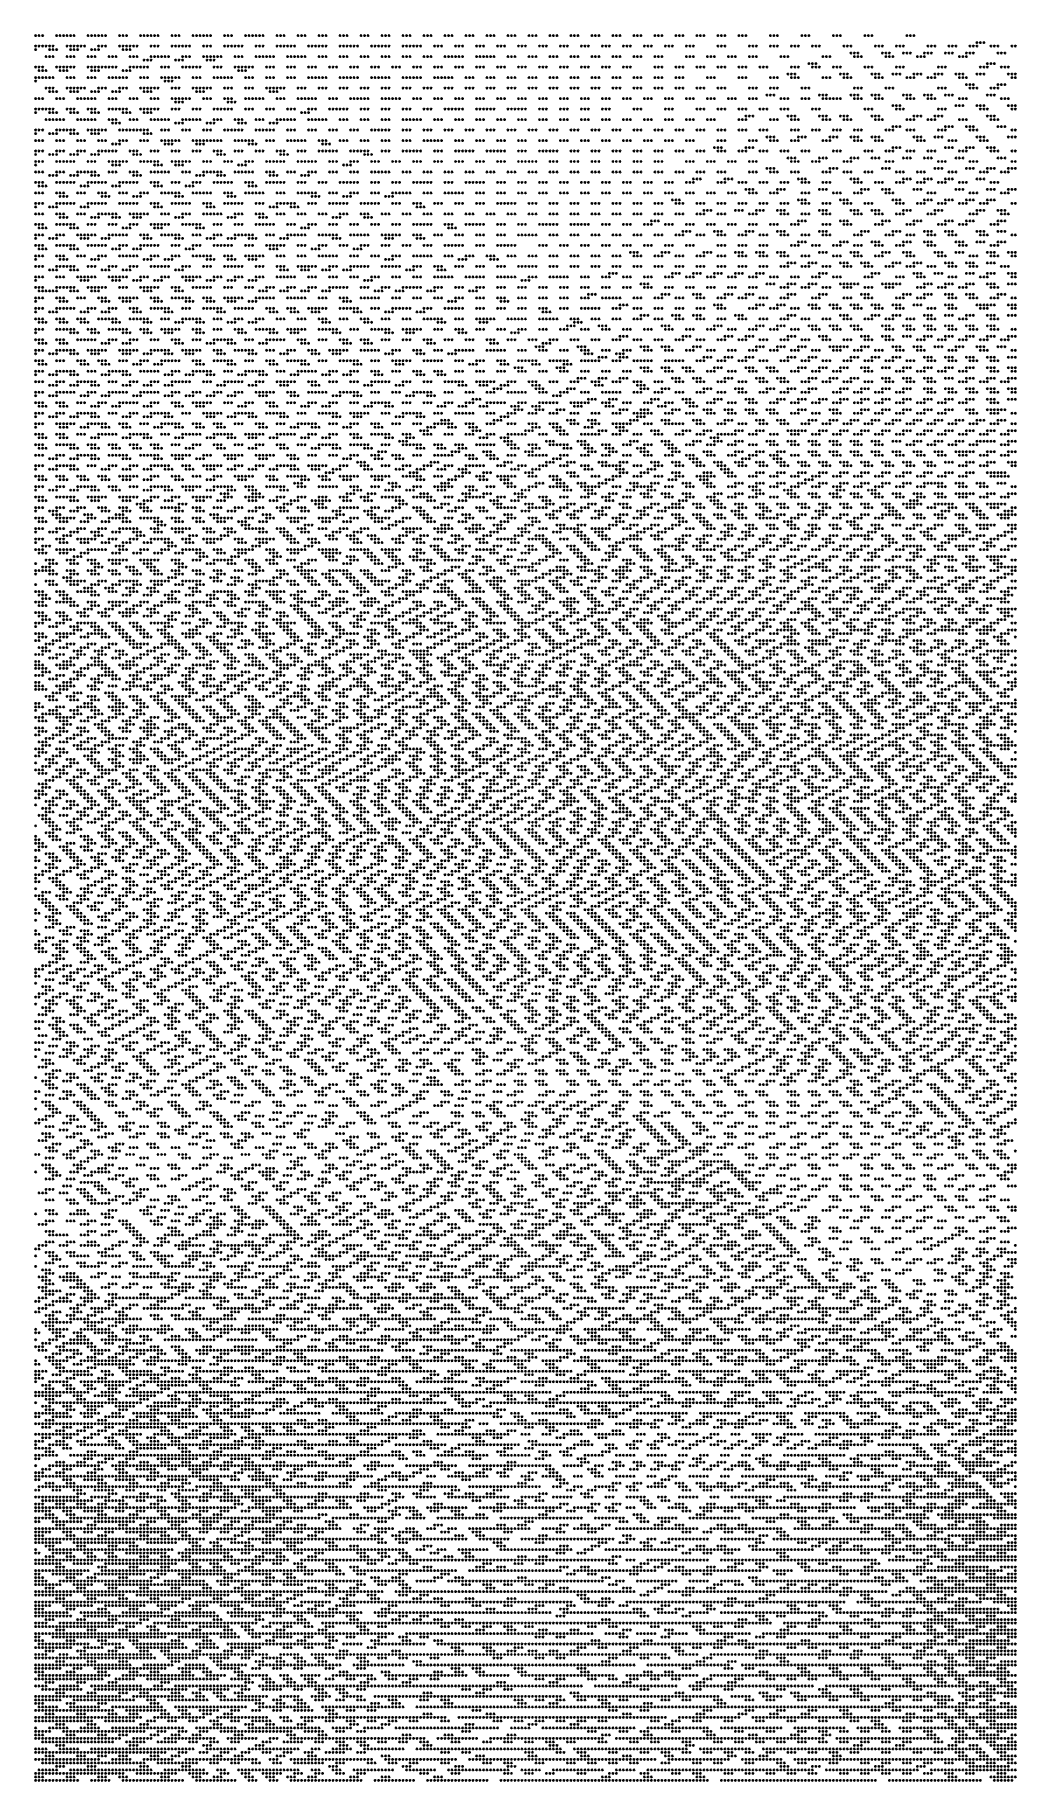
# Model space of a CAD drawing. Header units: millimetres. Extents: x 0 to 280, y 1 to 500.
import ezdxf

# ---------------------------------------------------------------- set-up
doc = ezdxf.new("R2010")
doc.units = ezdxf.units.MM
doc.layers.get('0').update_dxf_attribs({"linetype": 'CONTINUOUS'})

msp = doc.modelspace()

# ---------------------------------------------------------------- linework, layer by layer
for centre in [(0, 500), (1, 500), (2, 500), (6, 500), (7, 500), (8, 500), (9, 500), (10, 500), (11, 500), (15, 500), (16, 500), (17, 500), (18, 500), (19, 500), (20, 500), (24, 500), (25, 500), (26, 500), (30, 500), (31, 500), (32, 500), (33, 500), (34, 500), (35, 500), (39, 500), (40, 500), (41, 500), (45, 500), (46, 500), (47, 500), (48, 500), (49, 500), (50, 500), (54, 500), (55, 500), (56, 500), (60, 500), (61, 500), (62, 500), (63, 500), (64, 500), (65, 500), (69, 500), (70, 500), (71, 500), (75, 500), (76, 500), (77, 500), (81, 500), (82, 500), (83, 500), (87, 500), (88, 500), (89, 500), (93, 500), (94, 500), (95, 500), (99, 500), (100, 500), (101, 500), (105, 500), (106, 500), (107, 500), (111, 500), (112, 500), (113, 500), (117, 500), (118, 500), (119, 500), (123, 500), (124, 500), (125, 500), (129, 500), (130, 500), (131, 500), (135, 500), (136, 500), (137, 500), (141, 500), (142, 500), (143, 500), (147, 500), (148, 500), (149, 500), (153, 500), (154, 500), (155, 500), (159, 500), (160, 500), (161, 500), (165, 500), (166, 500), (167, 500), (171, 500), (172, 500), (173, 500), (177, 500), (178, 500), (179, 500), (183, 500), (184, 500), (185, 500), (189, 500), (190, 500), (191, 500), (195, 500), (196, 500), (197, 500), (201, 500), (202, 500), (203, 500), (210, 500), (211, 500), (212, 500), (219, 500), (220, 500), (221, 500), (228, 500), (229, 500), (230, 500), (237, 500), (238, 500), (239, 500), (249, 500), (250, 500), (251, 500), (0, 497), (0, 496), (1, 497), (2, 497), (3, 497), (4, 497), (4, 496), (5, 497), (5, 496), (6, 496), (9, 497), (10, 497), (10, 496), (11, 497), (11, 496), (12, 497), (12, 496), (13, 497), (14, 497), (16, 496), (17, 496), (18, 497), (18, 496), (19, 497), (20, 497), (24, 497), (25, 497), (25, 496), (26, 497), (26, 496), (27, 497), (27, 496), (28, 497), (29, 497), (33, 497), (34, 497), (35, 497), (39, 497), (40, 497), (41, 497), (42, 497), (43, 497), (44, 497), (48, 497), (49, 497), (50, 497), (54, 497), (55, 497), (56, 497), (57, 497), (58, 497), (59, 497), (63, 497), (64, 497), (65, 497), (69, 497), (70, 497), (71, 497), (72, 497), (73, 497), (74, 497), (78, 497), (79, 497), (80, 497), (81, 497), (82, 497), (83, 497), (87, 497), (88, 497), (89, 497), (90, 497), (91, 497), (92, 497), (96, 497), (97, 497), (98, 497), (99, 497), (100, 497), (101, 497), (105, 497), (106, 497), (107, 497), (108, 497), (109, 497), (110, 497), (114, 497), (115, 497), (116, 497), (120, 497), (121, 497), (122, 497), (126, 497), (127, 497), (128, 497), (132, 497), (133, 497), (134, 497), (138, 497), (139, 497), (140, 497), (144, 497), (145, 497), (146, 497), (150, 497), (151, 497), (152, 497), (156, 497), (157, 497), (158, 497), (162, 497), (163, 497), (164, 497), (168, 497), (169, 497), (170, 497), (174, 497), (175, 497), (176, 497), (180, 497), (181, 497), (182, 497), (186, 497), (187, 497), (188, 497), (195, 497), (196, 497), (197, 497), (204, 497), (205, 497), (206, 497), (210, 497), (211, 497), (212, 497), (216, 497), (217, 497), (218, 497), (222, 497), (223, 497), (224, 497), (231, 497), (232, 497), (233, 497), (233, 495), (234, 495), (235, 495), (240, 497), (241, 497), (242, 497), (242, 495), (243, 495), (244, 495), (246, 497), (247, 497), (248, 497), (248, 495), (249, 495), (250, 495), (254, 495), (255, 497), (255, 495), (256, 497), (256, 495), (257, 497), (260, 495), (261, 497), (261, 495), (262, 497), (262, 495), (263, 497), (266, 495), (267, 497), (267, 495), (268, 497), (268, 495), (269, 498), (269, 497), (270, 498), (271, 498), (273, 497), (274, 497), (275, 497), (275, 495), (276, 495), (277, 495), (279, 497), (280, 497), (0, 491), (1, 491), (1, 490), (2, 491), (2, 490), (3, 494), (3, 490), (4, 494), (5, 494), (6, 491), (7, 491), (7, 490), (8, 491), (8, 490), (9, 494), (9, 491), (9, 490), (10, 494), (10, 491), (11, 494), (11, 491), (15, 494), (15, 491), (16, 494), (16, 491), (16, 490), (17, 494), (17, 491), (17, 490), (18, 491), (18, 490), (19, 491), (20, 491), (21, 494), (21, 491), (22, 494), (22, 491), (23, 494), (23, 491), (25, 490), (26, 490), (27, 494), (27, 491), (27, 490), (28, 494), (28, 491), (29, 494), (29, 491), (30, 491), (31, 493), (31, 491), (32, 493), (32, 491), (33, 494), (33, 493), (34, 494), (35, 494), (36, 494), (36, 491), (37, 494), (37, 491), (38, 494), (38, 491), (40, 493), (41, 493), (42, 494), (42, 493), (42, 491), (43, 494), (43, 491), (44, 494), (44, 491), (45, 491), (46, 491), (47, 491), (48, 494), (49, 494), (49, 493), (50, 494), (50, 493), (51, 494), (51, 493), (51, 491), (52, 494), (52, 491), (53, 494), (53, 491), (57, 494), (57, 491), (58, 494), (58, 491), (58, 490), (59, 494), (59, 491), (59, 490), (60, 491), (60, 490), (61, 491), (62, 491), (63, 494), (64, 494), (65, 494), (66, 494), (66, 491), (67, 494), (67, 491), (68, 494), (68, 491), (72, 494), (72, 491), (73, 494), (73, 491), (74, 494), (74, 491), (75, 494), (76, 494), (77, 494), (78, 491), (79, 491), (80, 491), (81, 494), (82, 494), (83, 494), (84, 491), (85, 491), (86, 491), (87, 494), (88, 494), (89, 494), (90, 491), (91, 491), (92, 491), (93, 494), (94, 494), (95, 494), (96, 491), (97, 491), (98, 491), (99, 494), (100, 494), (101, 494), (102, 491), (103, 491), (104, 491), (105, 494), (106, 494), (107, 494), (108, 491), (109, 491), (110, 491), (111, 494), (112, 494), (113, 494), (114, 491), (115, 491), (116, 491), (117, 494), (118, 494), (119, 494), (120, 494), (120, 491), (121, 494), (121, 491), (122, 494), (122, 491), (126, 494), (126, 491), (127, 494), (127, 491), (128, 494), (128, 491), (129, 494), (130, 494), (131, 494), (132, 491), (133, 491), (134, 491), (135, 494), (136, 494), (137, 494), (138, 491), (139, 491), (140, 491), (141, 494), (142, 494), (143, 494), (144, 491), (145, 491), (146, 491), (147, 494), (148, 494), (149, 494), (150, 491), (151, 491), (152, 491), (153, 494), (154, 494), (155, 494), (156, 491), (157, 491), (158, 491), (159, 494), (160, 494), (161, 494), (162, 491), (163, 491), (164, 491), (165, 494), (166, 494), (167, 494), (168, 491), (169, 491), (170, 491), (171, 494), (172, 494), (173, 494), (177, 494), (177, 491), (178, 494), (178, 491), (179, 494), (179, 491), (183, 491), (184, 491), (185, 491), (186, 494), (187, 494), (188, 494), (189, 491), (190, 491), (191, 491), (192, 494), (193, 494), (194, 494), (195, 491), (196, 491), (197, 491), (198, 494), (199, 494), (200, 494), (201, 491), (202, 491), (203, 491), (204, 494), (205, 494), (206, 494), (207, 491), (208, 491), (209, 491), (213, 494), (214, 494), (215, 494), (216, 491), (217, 491), (218, 491), (221, 492), (222, 492), (222, 491), (223, 492), (223, 491), (224, 491), (225, 494), (226, 494), (227, 494), (228, 491), (229, 491), (230, 491), (234, 494), (235, 494), (236, 494), (237, 491), (238, 491), (239, 491), (243, 494), (244, 494), (245, 494), (246, 491), (247, 491), (248, 491), (252, 494), (253, 494), (254, 494), (258, 491), (259, 491), (260, 491), (264, 494), (265, 494), (266, 494), (270, 491), (271, 491), (272, 492), (272, 491), (273, 492), (274, 492), (276, 491), (277, 491), (278, 491), (0, 488), (0, 487), (1, 488), (2, 488), (3, 488), (3, 485), (4, 488), (4, 485), (5, 488), (5, 485), (9, 488), (9, 485), (10, 488), (10, 485), (11, 488), (11, 485), (12, 485), (13, 485), (14, 485), (15, 488), (16, 488), (17, 488), (18, 485), (19, 485), (20, 485), (21, 488), (22, 488), (23, 488), (24, 488), (24, 485), (25, 488), (25, 485), (26, 488), (26, 485), (30, 488), (30, 485), (31, 488), (31, 485), (32, 488), (32, 485), (33, 485), (34, 485), (35, 485), (36, 488), (37, 488), (37, 487), (38, 488), (38, 487), (39, 488), (39, 487), (39, 485), (40, 488), (40, 485), (41, 488), (41, 485), (45, 488), (45, 485), (46, 488), (46, 485), (47, 488), (47, 485), (48, 485), (49, 485), (50, 485), (51, 488), (52, 488), (53, 488), (54, 488), (54, 485), (55, 488), (55, 485), (56, 488), (56, 485), (60, 488), (60, 485), (61, 488), (61, 485), (62, 488), (62, 485), (66, 488), (66, 485), (67, 488), (67, 485), (68, 488), (68, 485), (69, 485), (70, 485), (71, 485), (72, 488), (73, 488), (74, 488), (75, 485), (76, 485), (77, 485), (78, 488), (79, 488), (80, 488), (81, 488), (81, 485), (82, 488), (82, 485), (83, 488), (83, 485), (87, 488), (87, 485), (88, 488), (88, 485), (89, 488), (89, 485), (90, 488), (91, 488), (92, 488), (93, 485), (94, 485), (95, 485), (96, 488), (97, 488), (98, 488), (99, 488), (99, 485), (100, 488), (100, 485), (101, 488), (101, 485), (105, 488), (105, 485), (106, 488), (106, 485), (107, 488), (107, 485), (108, 488), (109, 488), (110, 488), (111, 485), (112, 485), (113, 485), (114, 488), (115, 488), (116, 488), (117, 488), (117, 485), (118, 488), (118, 485), (119, 488), (119, 485), (123, 488), (123, 485), (124, 488), (124, 485), (125, 488), (125, 485), (129, 488), (129, 485), (130, 488), (130, 485), (131, 488), (131, 485), (135, 488), (135, 485), (136, 488), (136, 485), (137, 488), (137, 485), (141, 488), (141, 485), (142, 488), (142, 485), (143, 488), (143, 485), (147, 488), (147, 485), (148, 488), (148, 485), (149, 488), (149, 485), (153, 488), (153, 485), (154, 488), (154, 485), (155, 488), (155, 485), (159, 488), (159, 485), (160, 488), (160, 485), (161, 488), (161, 485), (165, 488), (165, 485), (166, 488), (166, 485), (167, 488), (167, 485), (171, 488), (171, 485), (172, 488), (172, 485), (173, 488), (173, 485), (177, 488), (177, 485), (178, 488), (178, 485), (179, 488), (179, 485), (183, 488), (183, 485), (184, 488), (184, 485), (185, 488), (185, 485), (189, 485), (190, 485), (191, 485), (192, 488), (193, 488), (194, 488), (195, 485), (196, 485), (197, 485), (201, 488), (202, 488), (203, 488), (204, 485), (205, 485), (206, 485), (210, 488), (210, 485), (211, 488), (211, 485), (212, 488), (212, 485), (215, 489), (216, 489), (216, 488), (217, 489), (217, 488), (218, 488), (219, 485), (220, 485), (221, 485), (225, 488), (226, 488), (227, 488), (230, 489), (231, 489), (231, 488), (232, 489), (232, 488), (233, 488), (234, 485), (235, 485), (236, 485), (239, 489), (240, 489), (240, 488), (241, 489), (241, 488), (242, 488), (243, 485), (244, 485), (245, 489), (245, 485), (246, 489), (247, 489), (249, 488), (250, 488), (251, 489), (251, 488), (252, 489), (253, 489), (255, 488), (256, 488), (257, 489), (257, 488), (258, 489), (258, 485), (259, 489), (259, 485), (260, 485), (263, 489), (264, 489), (264, 488), (265, 489), (265, 488), (266, 488), (266, 486), (267, 486), (267, 485), (268, 486), (268, 485), (269, 489), (269, 485), (270, 489), (271, 489), (273, 485), (274, 485), (275, 486), (275, 485), (276, 486), (277, 486), (278, 489), (279, 489), (279, 488), (280, 489), (280, 488), (0, 482), (1, 482), (2, 482), (4, 484), (5, 484), (6, 484), (6, 482), (7, 482), (8, 482), (10, 484), (11, 484), (12, 484), (12, 482), (13, 482), (14, 482), (15, 482), (16, 484), (16, 482), (17, 484), (17, 482), (18, 484), (21, 482), (22, 484), (22, 482), (23, 484), (23, 482), (24, 484), (27, 482), (28, 482), (29, 482), (31, 484), (32, 484), (33, 484), (33, 482), (34, 482), (35, 482), (39, 482), (40, 482), (40, 481), (41, 482), (41, 481), (42, 482), (42, 481), (43, 482), (44, 482), (46, 484), (47, 484), (48, 484), (48, 482), (49, 482), (50, 482), (54, 482), (55, 482), (55, 481), (56, 482), (56, 481), (57, 481), (60, 482), (61, 482), (62, 482), (63, 482), (64, 482), (65, 482), (67, 484), (68, 484), (69, 484), (69, 482), (70, 482), (71, 482), (75, 482), (76, 482), (77, 482), (78, 482), (79, 482), (80, 482), (84, 482), (85, 482), (86, 482), (90, 482), (91, 482), (92, 482), (93, 482), (94, 482), (95, 482), (99, 482), (100, 482), (101, 482), (102, 482), (103, 482), (104, 482), (108, 482), (109, 482), (110, 482), (114, 482), (115, 482), (116, 482), (120, 482), (121, 482), (122, 482), (126, 482), (127, 482), (128, 482), (132, 482), (133, 482), (134, 482), (138, 482), (139, 482), (140, 482), (144, 482), (145, 482), (146, 482), (150, 482), (151, 482), (152, 482), (156, 482), (157, 482), (158, 482), (162, 482), (163, 482), (164, 482), (168, 482), (169, 482), (170, 482), (174, 482), (175, 482), (176, 482), (180, 482), (181, 482), (182, 482), (186, 482), (187, 482), (188, 482), (192, 482), (193, 482), (194, 482), (198, 482), (199, 482), (200, 482), (204, 482), (205, 482), (206, 482), (209, 483), (210, 483), (211, 483), (213, 482), (214, 482), (215, 482), (219, 482), (220, 482), (221, 482), (224, 483), (225, 483), (225, 482), (226, 483), (226, 482), (227, 482), (228, 482), (229, 482), (230, 482), (233, 483), (234, 483), (234, 482), (235, 483), (235, 482), (236, 482), (239, 483), (240, 483), (240, 482), (241, 483), (241, 482), (242, 482), (245, 480), (246, 480), (247, 480), (248, 483), (249, 483), (249, 482), (250, 483), (250, 482), (251, 482), (254, 483), (255, 483), (255, 482), (256, 483), (256, 482), (257, 482), (260, 483), (261, 483), (262, 483), (263, 480), (264, 482), (264, 480), (265, 482), (265, 480), (266, 482), (269, 480), (270, 480), (271, 480), (272, 483), (273, 483), (274, 483), (276, 482), (277, 482), (278, 482), (278, 480), (279, 480), (280, 480), (0, 479), (0, 478), (1, 479), (2, 479), (3, 479), (3, 476), (4, 479), (4, 478), (4, 476), (5, 479), (5, 478), (5, 476), (6, 478), (6, 476), (7, 476), (8, 476), (9, 479), (10, 479), (10, 478), (11, 479), (11, 478), (12, 478), (12, 476), (13, 476), (14, 476), (15, 479), (15, 476), (16, 479), (16, 478), (16, 476), (17, 479), (17, 478), (17, 476), (18, 478), (21, 479), (21, 476), (22, 479), (22, 476), (22, 475), (23, 479), (23, 476), (23, 475), (24, 479), (24, 475), (25, 479), (25, 478), (26, 479), (26, 478), (27, 478), (27, 476), (28, 476), (29, 476), (30, 479), (31, 479), (31, 478), (32, 479), (32, 478), (33, 479), (33, 478), (33, 476), (34, 479), (34, 476), (35, 479), (35, 476), (36, 476), (37, 476), (38, 476), (39, 479), (40, 479), (40, 475), (41, 479), (41, 475), (42, 476), (42, 475), (43, 476), (44, 476), (45, 479), (45, 476), (46, 479), (46, 476), (47, 479), (47, 476), (49, 475), (50, 475), (51, 479), (51, 476), (51, 475), (52, 479), (52, 476), (53, 479), (53, 476), (54, 479), (55, 479), (56, 479), (57, 476), (58, 476), (58, 475), (59, 476), (59, 475), (60, 479), (60, 475), (61, 479), (62, 479), (63, 476), (64, 476), (65, 476), (66, 479), (67, 479), (67, 475), (68, 479), (68, 475), (69, 476), (69, 475), (70, 476), (71, 476), (72, 479), (72, 476), (73, 479), (73, 476), (74, 479), (74, 476), (76, 478), (77, 478), (78, 479), (78, 478), (78, 476), (79, 479), (79, 476), (80, 479), (80, 476), (81, 476), (82, 476), (83, 476), (84, 479), (85, 479), (86, 479), (87, 479), (87, 476), (88, 479), (88, 476), (89, 479), (89, 476), (93, 479), (93, 476), (94, 479), (94, 476), (95, 479), (95, 476), (99, 479), (99, 476), (100, 479), (100, 476), (101, 479), (101, 476), (105, 479), (105, 476), (106, 479), (106, 476), (107, 479), (107, 476), (108, 476), (109, 476), (110, 476), (111, 479), (112, 479), (113, 479), (114, 476), (115, 476), (116, 476), (117, 479), (118, 479), (119, 479), (120, 479), (120, 476), (121, 479), (121, 476), (122, 479), (122, 476), (126, 479), (126, 476), (127, 479), (127, 476), (128, 479), (128, 476), (129, 479), (130, 479), (131, 479), (132, 476), (133, 476), (134, 476), (135, 479), (136, 479), (137, 479), (138, 479), (138, 476), (139, 479), (139, 476), (140, 479), (140, 476), (144, 479), (144, 476), (145, 479), (145, 476), (146, 479), (146, 476), (150, 479), (150, 476), (151, 479), (151, 476), (152, 479), (152, 476), (156, 479), (156, 476), (157, 479), (157, 476), (158, 479), (158, 476), (162, 479), (162, 476), (163, 479), (163, 476), (164, 479), (164, 476), (168, 476), (169, 476), (170, 476), (171, 479), (172, 479), (173, 479), (174, 476), (175, 476), (176, 476), (180, 479), (180, 476), (181, 479), (181, 476), (182, 479), (182, 476), (186, 476), (187, 476), (188, 476), (189, 479), (190, 479), (191, 479), (192, 476), (193, 476), (194, 476), (195, 479), (196, 479), (197, 479), (201, 479), (201, 476), (202, 479), (202, 476), (203, 479), (203, 477), (203, 476), (204, 477), (205, 477), (207, 479), (208, 479), (209, 479), (210, 476), (211, 476), (212, 476), (213, 479), (214, 479), (215, 479), (215, 477), (216, 477), (216, 476), (217, 477), (217, 476), (218, 476), (222, 479), (223, 479), (224, 479), (224, 477), (225, 477), (225, 476), (226, 477), (226, 476), (227, 476), (230, 477), (231, 477), (231, 476), (232, 477), (232, 476), (233, 476), (237, 479), (238, 479), (239, 479), (239, 477), (240, 477), (240, 476), (241, 477), (241, 476), (242, 476), (246, 479), (247, 479), (248, 479), (249, 476), (250, 476), (251, 477), (251, 476), (252, 477), (253, 477), (255, 476), (256, 476), (257, 477), (257, 476), (258, 479), (258, 477), (259, 479), (259, 477), (260, 479), (264, 476), (265, 476), (266, 476), (270, 479), (271, 479), (272, 479), (272, 477), (273, 477), (273, 476), (274, 477), (274, 476), (275, 476), (279, 479), (280, 479), (0, 473), (0, 472), (0, 470), (1, 473), (1, 470), (2, 473), (2, 470), (4, 472), (5, 472), (6, 473), (6, 472), (6, 470), (7, 473), (7, 470), (8, 473), (8, 470), (9, 473), (10, 473), (10, 472), (11, 473), (11, 472), (12, 472), (12, 470), (13, 470), (14, 470), (15, 473), (16, 473), (16, 472), (17, 473), (17, 472), (18, 473), (18, 472), (18, 470), (19, 473), (19, 470), (20, 473), (20, 470), (24, 473), (24, 470), (25, 473), (25, 470), (26, 473), (26, 470), (27, 473), (28, 473), (29, 473), (30, 473), (30, 470), (31, 473), (31, 472), (31, 470), (32, 473), (32, 472), (32, 470), (33, 472), (36, 473), (36, 470), (37, 473), (37, 470), (38, 473), (38, 470), (39, 470), (40, 470), (41, 470), (42, 473), (43, 473), (44, 473), (45, 470), (46, 470), (47, 470), (48, 473), (48, 470), (49, 473), (49, 470), (50, 473), (50, 470), (51, 470), (52, 470), (53, 470), (54, 473), (55, 473), (56, 473), (57, 473), (57, 470), (58, 473), (58, 470), (59, 473), (59, 470), (60, 470), (61, 470), (62, 470), (63, 473), (64, 473), (65, 473), (66, 473), (66, 470), (67, 473), (67, 470), (68, 473), (68, 470), (72, 473), (72, 470), (73, 473), (73, 470), (74, 473), (74, 470), (75, 470), (76, 470), (77, 470), (78, 473), (79, 473), (80, 473), (81, 470), (82, 470), (83, 470), (84, 473), (85, 473), (86, 473), (87, 470), (88, 470), (89, 470), (90, 473), (91, 473), (92, 473), (93, 470), (94, 470), (95, 470), (96, 473), (97, 473), (98, 473), (99, 473), (99, 470), (100, 473), (100, 470), (101, 473), (101, 470), (105, 473), (105, 470), (106, 473), (106, 470), (107, 473), (107, 470), (111, 473), (111, 470), (112, 473), (112, 470), (113, 473), (113, 470), (114, 470), (115, 470), (116, 470), (117, 473), (118, 473), (119, 473), (120, 470), (121, 470), (122, 470), (123, 473), (124, 473), (125, 473), (126, 470), (127, 470), (128, 470), (129, 473), (130, 473), (131, 473), (132, 470), (133, 470), (134, 470), (135, 473), (136, 473), (137, 473), (138, 470), (139, 470), (140, 470), (141, 473), (142, 473), (143, 473), (144, 470), (145, 470), (146, 470), (147, 473), (148, 473), (149, 473), (150, 470), (151, 470), (152, 470), (153, 473), (154, 473), (155, 473), (156, 470), (157, 470), (158, 470), (159, 473), (160, 473), (161, 473), (162, 470), (163, 470), (164, 470), (165, 473), (166, 473), (167, 473), (168, 470), (169, 470), (170, 470), (171, 473), (172, 473), (173, 473), (174, 470), (175, 470), (176, 470), (177, 473), (178, 473), (179, 473), (180, 470), (181, 470), (182, 470), (183, 473), (184, 473), (185, 473), (186, 470), (187, 470), (188, 470), (189, 473), (190, 473), (191, 473), (195, 473), (195, 470), (196, 473), (196, 470), (197, 473), (197, 470), (201, 473), (202, 473), (203, 473), (204, 470), (205, 470), (206, 470), (207, 473), (208, 473), (209, 473), (209, 471), (210, 471), (210, 470), (211, 471), (211, 470), (212, 470), (216, 473), (216, 470), (217, 473), (217, 470), (218, 473), (218, 471), (218, 470), (219, 471), (220, 471), (222, 473), (223, 473), (224, 473), (225, 470), (226, 470), (227, 471), (227, 470), (228, 473), (228, 471), (229, 473), (229, 471), (230, 473), (233, 471), (234, 473), (234, 471), (234, 470), (235, 473), (235, 471), (235, 470), (236, 473), (236, 470), (239, 471), (240, 471), (240, 470), (241, 471), (241, 470), (242, 470), (243, 473), (244, 473), (245, 474), (245, 473), (246, 474), (247, 474), (249, 473), (250, 473), (251, 473), (251, 471), (252, 471), (252, 470), (253, 471), (253, 470), (254, 470), (257, 471), (258, 473), (258, 471), (259, 473), (259, 471), (260, 474), (260, 473), (261, 474), (261, 470), (262, 474), (262, 470), (263, 470), (266, 474), (267, 474), (267, 473), (268, 474), (268, 473), (269, 473), (269, 471), (270, 471), (270, 470), (271, 471), (271, 470), (272, 470), (275, 474), (276, 474), (277, 474), (278, 471), (279, 473), (279, 471), (280, 473), (280, 471), (0, 467), (0, 466), (1, 467), (2, 467), (4, 466), (5, 466), (6, 467), (6, 466), (7, 467), (8, 467), (10, 466), (11, 466), (12, 467), (12, 466), (13, 467), (14, 467), (16, 466), (17, 466), (18, 467), (18, 466), (19, 467), (20, 467), (21, 467), (22, 469), (22, 467), (23, 469), (23, 467), (24, 469), (27, 467), (28, 467), (28, 466), (29, 467), (29, 466), (30, 466), (33, 467), (34, 467), (35, 467), (37, 469), (38, 469), (39, 469), (39, 467), (40, 467), (41, 467), (45, 467), (46, 469), (46, 467), (47, 469), (47, 467), (48, 469), (51, 467), (52, 467), (52, 466), (53, 467), (53, 466), (54, 466), (57, 467), (58, 467), (59, 467), (61, 469), (62, 469), (63, 469), (63, 467), (64, 467), (65, 467), (69, 467), (70, 467), (70, 466), (71, 467), (71, 466), (72, 466), (75, 467), (76, 467), (77, 467), (81, 467), (82, 469), (82, 467), (83, 469), (83, 467), (84, 469), (84, 467), (85, 467), (86, 467), (90, 467), (91, 467), (92, 467), (93, 467), (94, 467), (94, 466), (95, 467), (95, 466), (96, 466), (99, 467), (100, 467), (101, 467), (105, 467), (106, 467), (107, 467), (108, 467), (109, 467), (110, 467), (114, 467), (115, 467), (116, 467), (120, 467), (121, 467), (122, 467), (123, 467), (124, 467), (125, 467), (129, 467), (130, 467), (131, 467), (132, 467), (133, 467), (134, 467), (138, 467), (139, 467), (140, 467), (144, 467), (145, 467), (146, 467), (147, 467), (148, 467), (149, 467), (153, 467), (154, 467), (155, 467), (159, 467), (160, 467), (161, 467), (165, 467), (166, 467), (167, 467), (171, 467), (172, 467), (173, 467), (177, 467), (178, 467), (179, 467), (183, 467), (184, 467), (185, 467), (189, 467), (190, 467), (191, 467), (194, 468), (195, 468), (195, 467), (196, 468), (196, 467), (197, 467), (201, 467), (202, 467), (203, 468), (203, 467), (204, 468), (205, 468), (207, 467), (208, 467), (209, 467), (213, 467), (214, 467), (215, 467), (215, 465), (216, 465), (217, 465), (219, 467), (220, 467), (221, 467), (224, 465), (225, 465), (226, 465), (228, 467), (229, 467), (230, 467), (233, 465), (234, 465), (235, 465), (237, 467), (238, 467), (239, 467), (239, 465), (240, 465), (241, 465), (243, 467), (244, 467), (245, 468), (245, 467), (246, 468), (247, 468), (248, 465), (249, 467), (249, 465), (250, 467), (250, 465), (251, 467), (254, 465), (255, 467), (255, 465), (256, 467), (256, 465), (257, 467), (260, 468), (261, 468), (262, 468), (263, 465), (264, 467), (264, 465), (265, 467), (265, 465), (266, 468), (266, 467), (267, 468), (268, 468), (272, 468), (273, 468), (273, 467), (274, 468), (274, 467), (275, 467), (275, 465), (276, 465), (277, 465), (279, 467), (280, 467), (0, 464), (0, 463), (0, 461), (1, 464), (1, 461), (2, 464), (2, 461), (4, 460), (5, 460), (6, 464), (6, 461), (6, 460), (7, 464), (7, 461), (8, 464), (8, 461), (9, 464), (10, 464), (10, 460), (11, 464), (11, 460), (12, 461), (12, 460), (13, 461), (14, 461), (15, 464), (15, 461), (16, 464), (16, 461), (16, 460), (17, 464), (17, 461), (17, 460), (18, 460), (21, 464), (21, 461), (22, 464), (22, 463), (22, 461), (23, 464), (23, 463), (23, 461), (24, 464), (24, 463), (25, 464), (26, 464), (27, 461), (28, 461), (28, 460), (29, 461), (29, 460), (30, 464), (30, 460), (31, 464), (32, 464), (33, 464), (33, 461), (34, 464), (34, 463), (34, 461), (35, 464), (35, 463), (35, 461), (36, 463), (36, 461), (37, 461), (38, 461), (39, 464), (40, 464), (40, 463), (41, 464), (41, 463), (42, 464), (42, 463), (42, 461), (43, 464), (43, 461), (44, 464), (44, 461), (46, 460), (47, 460), (48, 464), (48, 461), (48, 460), (49, 464), (49, 461), (50, 464), (50, 461), (51, 461), (52, 461), (52, 460), (53, 461), (53, 460), (54, 464), (54, 460), (55, 464), (56, 464), (57, 461), (58, 463), (58, 461), (59, 463), (59, 461), (60, 464), (60, 463), (60, 461), (61, 464), (61, 461), (62, 464), (62, 461), (66, 464), (66, 461), (67, 464), (67, 461), (67, 460), (68, 464), (68, 461), (68, 460), (69, 464), (69, 460), (70, 464), (71, 464), (72, 461), (73, 461), (74, 461), (75, 464), (76, 464), (76, 460), (77, 464), (77, 460), (78, 464), (78, 461), (78, 460), (79, 464), (79, 461), (80, 464), (80, 461), (84, 464), (84, 461), (85, 464), (85, 461), (86, 464), (86, 461), (88, 463), (89, 463), (90, 464), (90, 463), (90, 461), (91, 464), (91, 461), (92, 464), (92, 461), (96, 464), (96, 461), (97, 464), (97, 461), (98, 464), (98, 461), (99, 461), (100, 461), (101, 461), (102, 464), (103, 464), (104, 464), (105, 461), (106, 461), (107, 461), (108, 464), (109, 464), (110, 464), (111, 461), (112, 461), (113, 461), (114, 464), (115, 464), (116, 464), (117, 461), (118, 461), (119, 461), (120, 464), (121, 464), (122, 464), (123, 461), (124, 461), (125, 461), (126, 464), (127, 464), (128, 464), (129, 461), (130, 461), (131, 461), (132, 464), (133, 464), (134, 464), (135, 461), (136, 461), (137, 461), (138, 464), (139, 464), (140, 464), (141, 464), (141, 461), (142, 464), (142, 461), (143, 464), (143, 461), (147, 464), (147, 461), (148, 464), (148, 461), (149, 464), (149, 461), (153, 464), (153, 461), (154, 464), (154, 461), (155, 464), (155, 461), (159, 464), (159, 461), (160, 464), (160, 461), (161, 464), (161, 461), (165, 464), (165, 461), (166, 464), (166, 461), (167, 464), (167, 461), (171, 464), (171, 461), (172, 464), (172, 461), (173, 464), (173, 461), (177, 464), (177, 461), (178, 464), (178, 461), (179, 464), (179, 461), (183, 461), (184, 461), (185, 461), (186, 464), (187, 464), (188, 464), (189, 461), (190, 461), (191, 461), (192, 464), (193, 464), (194, 464), (195, 461), (196, 461), (197, 461), (198, 464), (199, 464), (200, 464), (204, 464), (204, 461), (205, 464), (205, 461), (206, 464), (206, 461), (209, 462), (210, 462), (210, 461), (211, 462), (211, 461), (212, 461), (216, 464), (216, 461), (217, 464), (217, 461), (218, 464), (218, 461), (222, 464), (223, 464), (224, 464), (225, 461), (226, 461), (227, 462), (227, 461), (228, 462), (229, 462), (231, 464), (231, 461), (232, 464), (232, 461), (233, 464), (233, 461), (237, 461), (238, 461), (239, 461), (242, 462), (243, 464), (243, 462), (244, 464), (244, 462), (245, 464), (246, 461), (247, 461), (248, 461), (252, 461), (253, 461), (254, 461), (257, 462), (258, 464), (258, 462), (259, 464), (259, 462), (260, 464), (261, 461), (262, 461), (263, 461), (266, 462), (267, 464), (267, 462), (268, 464), (268, 462), (269, 464), (270, 461), (271, 461), (272, 462), (272, 461), (273, 462), (274, 462), (276, 461), (277, 461), (278, 462), (278, 461), (279, 464), (279, 462), (280, 464), (280, 462), (0, 458), (0, 455), (1, 458), (1, 457), (1, 455), (2, 458), (2, 457), (2, 455), (3, 457), (6, 458), (6, 455), (7, 458), (7, 455), (8, 458), (8, 455), (9, 458), (10, 458), (11, 458), (12, 455), (13, 457), (13, 455), (14, 457), (14, 455), (15, 458), (15, 457), (16, 458), (17, 458), (18, 458), (18, 455), (19, 458), (19, 455), (20, 458), (20, 455), (22, 457), (23, 457), (24, 458), (24, 457), (24, 455), (25, 458), (25, 455), (26, 458), (26, 455), (27, 458), (28, 458), (29, 458), (30, 455), (31, 455), (32, 455), (33, 458), (34, 458), (34, 457), (35, 458), (35, 457), (36, 457), (36, 455), (37, 455), (38, 455), (39, 458), (39, 455), (40, 458), (40, 455), (41, 458), (41, 455), (43, 457), (44, 457), (45, 458), (45, 457), (45, 455), (46, 458), (46, 455), (47, 458), (47, 455), (48, 455), (49, 455), (50, 455), (51, 458), (52, 458), (53, 458), (54, 458), (54, 455), (55, 458), (55, 455), (56, 458), (56, 455), (60, 458), (60, 455), (61, 458), (61, 457), (61, 455), (62, 458), (62, 457), (62, 455), (63, 457), (63, 455), (64, 455), (65, 455), (66, 458), (67, 458), (68, 458), (69, 458), (69, 455), (70, 458), (70, 455), (71, 458), (71, 455), (75, 458), (75, 455), (76, 458), (76, 455), (77, 458), (77, 455), (78, 455), (79, 455), (80, 455), (81, 458), (82, 458), (83, 458), (84, 455), (85, 455), (86, 455), (87, 458), (88, 458), (89, 458), (90, 458), (90, 455), (91, 458), (91, 455), (92, 458), (92, 455), (96, 458), (96, 455), (97, 458), (97, 455), (98, 458), (98, 455), (102, 458), (102, 455), (103, 458), (103, 455), (104, 458), (104, 455), (105, 455), (106, 455), (107, 455), (108, 458), (109, 458), (110, 458), (111, 458), (111, 455), (112, 458), (112, 455), (113, 458), (113, 455), (117, 458), (117, 455), (118, 458), (118, 455), (119, 458), (119, 455), (120, 455), (121, 455), (122, 455), (123, 458), (124, 458), (125, 458), (126, 458), (126, 455), (127, 458), (127, 455), (128, 458), (128, 455), (132, 458), (132, 455), (133, 458), (133, 455), (134, 458), (134, 455), (138, 458), (138, 455), (139, 458), (139, 455), (140, 458), (140, 455), (144, 458), (144, 455), (145, 458), (145, 455), (146, 458), (146, 455), (150, 458), (150, 455), (151, 458), (151, 455), (152, 458), (152, 455), (156, 458), (156, 455), (157, 458), (157, 455), (158, 458), (158, 455), (162, 458), (162, 455), (163, 458), (163, 455), (164, 458), (164, 455), (168, 458), (168, 455), (169, 458), (169, 455), (170, 458), (170, 455), (174, 458), (174, 455), (175, 458), (175, 455), (176, 458), (176, 455), (180, 458), (180, 455), (181, 458), (181, 455), (182, 458), (182, 455), (186, 458), (186, 455), (187, 458), (187, 455), (188, 459), (188, 458), (188, 455), (189, 459), (190, 459), (192, 455), (193, 455), (194, 455), (195, 458), (196, 458), (197, 459), (197, 458), (198, 459), (198, 455), (199, 459), (199, 455), (200, 455), (201, 458), (202, 458), (203, 458), (203, 456), (204, 456), (204, 455), (205, 456), (205, 455), (206, 455), (207, 458), (208, 458), (209, 458), (210, 455), (211, 455), (212, 456), (212, 455), (213, 458), (213, 456), (214, 458), (214, 456), (215, 458), (218, 459), (219, 459), (219, 458), (219, 455), (220, 459), (220, 458), (220, 455), (221, 458), (221, 455), (224, 456), (225, 458), (225, 456), (226, 458), (226, 456), (227, 458), (228, 455), (229, 455), (230, 455), (233, 459), (234, 459), (234, 458), (234, 455), (235, 459), (235, 458), (235, 455), (236, 458), (236, 456), (236, 455), (237, 456), (238, 456), (240, 458), (241, 458), (242, 458), (242, 456), (243, 456), (243, 455), (244, 456), (244, 455), (245, 455), (246, 458), (247, 458), (248, 459), (248, 458), (249, 459), (250, 459), (251, 456), (252, 458), (252, 456), (253, 458), (253, 456), (254, 459), (254, 458), (255, 459), (255, 455), (256, 459), (256, 455), (257, 455), (258, 458), (259, 458), (260, 459), (260, 458), (261, 459), (262, 459), (263, 456), (264, 458), (264, 456), (265, 458), (265, 456), (266, 458), (267, 455), (268, 455), (269, 459), (269, 455), (270, 459), (271, 459), (272, 456), (273, 458), (273, 456), (274, 458), (274, 456), (275, 458), (276, 455), (277, 455), (278, 456), (278, 455), (279, 456), (280, 456), (0, 452), (0, 451), (1, 452), (2, 452), (4, 451), (5, 451), (6, 452), (6, 451), (7, 454), (7, 452), (8, 454), (8, 452), (9, 454), (9, 452), (10, 452), (11, 452), (13, 451), (14, 451), (15, 452), (15, 451), (16, 452), (17, 452), (18, 452), (19, 454), (19, 452), (20, 454), (20, 452), (21, 454), (24, 452), (25, 452), (26, 452), (27, 452), (28, 454), (28, 452), (29, 454), (29, 452), (30, 454), (33, 452), (34, 452), (34, 451), (35, 452), (35, 451), (36, 451), (39, 452), (40, 454), (40, 452), (41, 454), (41, 452), (42, 454), (42, 452), (43, 452), (44, 452), (48, 452), (49, 452), (49, 451), (50, 452), (50, 451), (51, 451), (54, 452), (55, 454), (55, 452), (56, 454), (56, 452), (57, 454), (57, 452), (58, 452), (59, 452), (63, 452), (64, 452), (65, 452), (67, 451), (68, 451), (69, 452), (69, 451), (70, 452), (71, 452), (72, 452), (73, 452), (73, 451), (74, 452), (74, 451), (75, 451), (78, 452), (79, 454), (79, 452), (80, 454), (80, 452), (81, 454), (84, 452), (85, 452), (86, 452), (87, 452), (88, 454), (88, 452), (89, 454), (89, 452), (90, 454), (93, 452), (94, 452), (95, 452), (96, 452), (97, 452), (98, 452), (100, 454), (101, 454), (102, 454), (102, 452), (103, 452), (104, 452), (108, 452), (109, 452), (109, 451), (110, 452), (110, 451), (111, 451), (114, 452), (115, 452), (116, 452), (120, 452), (121, 452), (122, 452), (126, 452), (127, 452), (128, 452), (132, 452), (133, 452), (134, 452), (135, 452), (136, 452), (137, 452), (141, 452), (142, 452), (143, 452), (147, 452), (148, 452), (149, 452), (153, 452), (154, 452), (155, 452), (159, 452), (160, 452), (161, 452), (165, 452), (166, 452), (167, 452), (171, 452), (172, 452), (173, 452), (177, 452), (178, 452), (179, 452), (182, 453), (183, 453), (183, 452), (184, 453), (184, 452), (185, 452), (189, 452), (190, 452), (191, 452), (191, 450), (192, 450), (193, 450), (195, 452), (196, 452), (197, 452), (200, 450), (201, 452), (201, 450), (202, 452), (202, 450), (203, 452), (206, 450), (207, 452), (207, 450), (208, 452), (208, 450), (209, 452), (212, 450), (213, 452), (213, 450), (214, 452), (214, 450), (215, 452), (218, 453), (219, 453), (219, 452), (220, 453), (220, 452), (221, 452), (224, 450), (225, 452), (225, 450), (226, 452), (226, 450), (227, 452), (230, 453), (231, 453), (231, 452), (232, 453), (232, 452), (233, 452), (233, 450), (234, 450), (235, 450), (237, 452), (238, 452), (239, 452), (239, 450), (240, 450), (241, 450), (245, 453), (246, 453), (246, 452), (247, 453), (247, 452), (248, 452), (248, 450), (249, 450), (250, 450), (252, 452), (253, 452), (254, 453), (254, 452), (255, 453), (256, 453), (257, 450), (258, 452), (258, 450), (259, 452), (259, 450), (260, 453), (260, 452), (261, 453), (262, 453), (264, 452), (265, 452), (266, 453), (266, 452), (267, 453), (268, 453), (269, 450), (270, 452), (270, 450), (271, 452), (271, 450), (272, 453), (272, 452), (273, 453), (274, 453), (275, 450), (276, 450), (277, 450), (279, 452), (280, 452), (0, 449), (0, 446), (1, 449), (1, 446), (1, 445), (2, 449), (2, 446), (2, 445), (3, 445), (6, 449), (6, 446), (7, 449), (7, 448), (7, 446), (8, 449), (8, 448), (8, 446), (9, 448), (9, 446), (10, 446), (10, 445), (11, 446), (11, 445), (12, 449), (12, 445), (13, 449), (14, 449), (15, 446), (16, 448), (16, 446), (17, 448), (17, 446), (18, 449), (18, 448), (19, 449), (20, 449), (21, 449), (21, 446), (22, 449), (22, 448), (22, 446), (23, 449), (23, 448), (23, 446), (24, 448), (25, 445), (26, 445), (27, 449), (27, 446), (27, 445), (28, 449), (28, 448), (28, 446), (29, 449), (29, 448), (29, 446), (30, 449), (30, 448), (31, 449), (32, 449), (33, 446), (34, 446), (34, 445), (35, 446), (35, 445), (36, 449), (36, 446), (36, 445), (37, 449), (37, 446), (38, 449), (38, 446), (40, 448), (41, 448), (42, 449), (42, 448), (42, 446), (43, 449), (43, 446), (44, 449), (44, 446), (45, 446), (46, 446), (46, 445), (47, 446), (47, 445), (48, 449), (48, 445), (49, 449), (50, 449), (51, 449), (51, 446), (52, 449), (52, 446), (53, 449), (53, 446), (55, 448), (56, 448), (57, 449), (57, 448), (57, 446), (58, 449), (58, 446), (59, 449), (59, 446), (63, 449), (63, 446), (64, 449), (64, 448), (64, 446), (65, 449), (65, 448), (65, 446), (66, 448), (66, 446), (67, 446), (68, 446), (69, 449), (70, 449), (71, 449), (72, 446), (73, 446), (74, 446), (75, 449), (76, 449), (76, 445), (77, 449), (77, 445), (78, 446), (78, 445), (79, 446), (80, 446), (81, 449), (82, 449), (83, 449), (84, 446), (85, 448), (85, 446), (86, 448), (86, 446), (87, 449), (87, 448), (88, 449), (89, 449), (90, 446), (91, 446), (92, 446), (93, 449), (94, 449), (94, 448), (95, 449), (95, 448), (96, 448), (96, 446), (97, 446), (98, 446), (99, 449), (100, 449), (101, 449), (102, 446), (103, 446), (104, 446), (105, 449), (106, 449), (107, 449), (108, 446), (109, 446), (110, 446), (111, 449), (111, 446), (112, 449), (112, 446), (113, 449), (113, 446), (117, 449), (117, 446), (118, 449), (118, 446), (118, 445), (119, 449), (119, 446), (119, 445), (120, 445), (123, 449), (123, 446), (124, 449), (124, 446), (125, 449), (125, 446), (126, 446), (127, 446), (128, 446), (129, 449), (130, 449), (131, 449), (132, 446), (133, 446), (134, 446), (135, 449), (136, 449), (137, 449), (138, 446), (139, 446), (140, 446), (141, 449), (142, 449), (143, 449), (144, 446), (145, 446), (146, 446), (147, 449), (147, 446), (148, 449), (148, 446), (149, 449), (149, 446), (153, 449), (153, 446), (154, 449), (154, 446), (155, 449), (155, 446), (156, 446), (157, 446), (158, 446), (159, 449), (160, 449), (161, 449), (162, 446), (163, 446), (164, 446), (165, 449), (166, 449), (167, 449), (168, 446), (169, 446), (170, 446), (171, 449), (172, 449), (173, 449), (174, 446), (175, 446), (176, 447), (176, 446), (177, 449), (177, 447), (178, 449), (178, 447), (179, 449), (180, 446), (181, 446), (182, 446), (183, 449), (184, 449), (185, 449), (186, 446), (187, 446), (188, 446), (189, 449), (190, 449), (191, 449), (192, 446), (193, 446), (194, 446), (195, 449), (196, 449), (197, 449), (198, 446), (199, 446), (200, 446), (204, 449), (204, 446), (205, 449), (205, 446), (206, 449), (206, 446), (210, 446), (211, 446), (212, 446), (213, 449), (214, 449), (215, 449), (216, 446), (217, 446), (218, 447), (218, 446), (219, 449), (219, 447), (220, 449), (220, 447), (221, 449), (225, 449), (225, 446), (226, 449), (226, 446), (227, 449), (227, 446), (230, 447), (231, 447), (231, 446), (232, 447), (232, 446), (233, 446), (234, 449), (235, 449), (236, 449), (240, 449), (240, 446), (241, 449), (241, 446), (242, 449), (242, 447), (242, 446), (243, 447), (244, 447), (246, 449), (247, 449), (248, 449), (249, 446), (250, 446), (251, 447), (251, 446), (252, 447), (253, 447), (255, 449), (256, 449), (257, 449), (258, 446), (259, 446), (260, 447), (260, 446), (261, 447), (262, 447), (264, 446), (265, 446), (266, 447), (266, 446), (267, 449), (267, 447), (268, 449), (268, 447), (269, 449), (273, 446), (274, 446), (275, 447), (275, 446), (276, 449), (276, 447), (277, 449), (277, 447), (278, 449), (0, 443), (0, 442), (0, 440), (1, 443), (1, 440), (2, 443), (2, 440), (4, 442), (5, 442), (6, 443), (6, 442), (6, 440), (7, 443), (7, 440), (8, 443), (8, 440), (9, 440), (10, 440), (11, 440), (12, 443), (13, 443), (13, 442), (14, 443), (14, 442), (15, 443), (15, 442), (15, 440), (16, 443), (16, 440), (17, 443), (17, 440), (18, 440), (19, 442), (19, 440), (20, 442), (20, 440), (21, 443), (21, 442), (22, 443), (23, 443), (24, 443), (24, 440), (25, 443), (25, 440), (26, 443), (26, 440), (30, 443), (30, 440), (31, 443), (31, 442), (31, 440), (32, 443), (32, 442), (32, 440), (33, 442), (33, 440), (34, 440), (35, 440), (36, 443), (37, 443), (38, 443), (39, 443), (39, 440), (40, 443), (40, 442), (40, 440), (41, 443), (41, 442), (41, 440), (42, 442), (45, 443), (45, 440), (46, 443), (46, 440), (47, 443), (47, 440), (49, 442), (50, 442), (51, 443), (51, 442), (51, 440), (52, 443), (52, 440), (53, 443), (53, 440), (54, 440), (55, 442), (55, 440), (56, 442), (56, 440), (57, 443), (57, 442), (58, 443), (59, 443), (60, 443), (60, 440), (61, 443), (61, 442), (61, 440), (62, 443), (62, 442), (62, 440), (63, 442), (66, 443), (66, 440), (67, 443), (67, 440), (68, 443), (68, 440), (69, 440), (70, 442), (70, 440), (71, 442), (71, 440), (72, 443), (72, 442), (73, 443), (74, 443), (75, 443), (75, 440), (76, 443), (76, 440), (77, 443), (77, 440), (81, 443), (81, 440), (82, 443), (82, 440), (83, 443), (83, 440), (84, 443), (85, 443), (85, 442), (86, 443), (86, 442), (87, 442), (87, 440), (88, 440), (89, 440), (90, 443), (91, 443), (92, 443), (93, 443), (93, 440), (94, 443), (94, 440), (95, 443), (95, 440), (99, 443), (99, 440), (100, 443), (100, 442), (100, 440), (101, 443), (101, 442), (101, 440), (102, 443), (102, 442), (103, 443), (104, 443), (105, 440), (106, 440), (107, 440), (108, 443), (109, 443), (109, 442), (110, 443), (110, 442), (111, 442), (111, 440), (112, 440), (113, 440), (114, 443), (115, 443), (116, 443), (117, 440), (118, 440), (119, 440), (120, 443), (120, 440), (121, 443), (121, 440), (122, 443), (122, 440), (126, 443), (126, 440), (127, 443), (127, 440), (128, 443), (128, 440), (132, 443), (132, 440), (133, 443), (133, 440), (134, 443), (134, 440), (135, 440), (136, 440), (137, 440), (138, 443), (139, 443), (140, 443), (141, 443), (142, 443), (143, 443), (144, 440), (145, 440), (146, 440), (147, 443), (148, 443), (149, 443), (150, 440), (151, 440), (152, 440), (153, 443), (154, 443), (155, 443), (156, 440), (157, 440), (158, 440), (159, 443), (160, 443), (161, 443), (162, 440), (163, 440), (164, 440), (165, 443), (166, 443), (167, 443), (168, 440), (169, 440), (170, 440), (171, 443), (172, 443), (173, 443), (174, 440), (175, 440), (176, 440), (177, 443), (178, 443), (179, 443), (180, 440), (181, 440), (182, 440), (183, 443), (184, 443), (185, 444), (185, 443), (186, 444), (186, 440), (187, 444), (187, 440), (188, 440), (189, 443), (190, 443), (191, 443), (194, 444), (195, 444), (195, 443), (195, 440), (196, 444), (196, 443), (196, 440), (197, 443), (197, 440), (201, 443), (201, 440), (202, 443), (202, 440), (203, 444), (203, 443), (203, 440), (204, 444), (205, 444), (207, 443), (207, 440), (208, 443), (208, 440), (209, 443), (209, 440), (212, 444), (213, 444), (213, 443), (214, 444), (214, 443), (215, 443), (216, 440), (217, 440), (218, 441), (218, 440), (219, 443), (219, 441), (220, 443), (220, 441), (221, 443), (222, 440), (223, 440), (224, 444), (224, 440), (225, 444), (225, 443), (226, 444), (226, 443), (227, 443), (228, 440), (229, 440), (230, 441), (230, 440), (231, 441), (232, 441), (234, 443), (234, 440), (235, 443), (235, 440), (236, 444), (236, 443), (236, 440), (237, 444), (238, 444), (239, 441), (240, 441), (240, 440), (241, 441), (241, 440), (242, 440), (243, 443), (244, 443), (245, 444), (245, 443), (246, 444), (246, 440), (247, 444), (247, 440), (248, 441), (248, 440), (249, 443), (249, 441), (250, 443), (250, 441), (251, 443), (254, 444), (254, 441), (255, 444), (255, 443), (255, 441), (255, 440), (256, 444), (256, 443), (256, 441), (256, 440), (257, 443), (257, 440), (260, 444), (261, 444), (261, 443), (262, 444), (262, 443), (263, 443), (263, 441), (264, 441), (264, 440), (265, 441), (265, 440), (266, 440), (269, 444), (269, 441), (270, 444), (270, 443), (270, 441), (271, 444), (271, 443), (271, 441), (272, 443), (273, 440), (274, 440), (275, 444), (275, 441), (275, 440), (276, 444), (276, 441), (277, 444), (277, 441), (279, 443), (280, 443), (0, 437), (0, 436), (1, 439), (1, 437), (2, 439), (2, 437), (3, 439), (6, 437), (7, 437), (7, 436), (8, 437), (8, 436), (9, 436), (10, 439), (11, 439), (12, 439), (12, 437), (13, 437), (14, 437), (16, 436), (17, 436), (18, 437), (18, 436), (19, 437), (20, 437), (22, 439), (23, 439), (24, 439), (24, 437), (25, 437), (26, 437), (27, 437), (28, 439), (28, 437), (29, 439), (29, 437), (30, 439), (31, 436), (32, 436), (33, 437), (33, 436), (34, 437), (35, 437), (37, 436), (38, 436), (39, 437), (39, 436), (40, 437), (41, 437), (43, 439), (44, 439), (45, 439), (45, 437), (46, 437), (47, 437), (48, 437), (49, 437), (49, 436), (50, 437), (50, 436), (51, 436), (54, 437), (55, 437), (55, 436), (56, 437), (56, 436), (57, 436), (60, 437), (61, 437), (61, 436), (62, 437), (62, 436), (63, 437), (63, 436), (64, 437), (65, 437), (67, 439), (68, 439), (69, 439), (69, 437), (70, 437), (71, 437), (75, 437), (76, 437), (77, 437), (79, 439), (80, 439), (81, 439), (81, 437), (82, 437), (83, 437), (84, 437), (85, 437), (86, 437), (90, 437), (91, 439), (91, 437), (92, 439), (92, 437), (93, 439), (96, 437), (97, 437), (98, 437), (100, 436), (101, 436), (102, 437), (102, 436), (103, 437), (104, 437), (108, 437), (109, 437), (110, 437), (111, 437), (112, 437), (113, 437), (117, 437), (118, 437), (119, 437), (121, 436), (122, 436), (123, 437), (123, 436), (124, 437), (125, 437), (129, 437), (130, 437), (130, 436), (131, 437), (131, 436), (132, 436), (135, 437), (136, 437), (137, 437), (141, 437), (142, 437), (143, 437), (147, 437), (148, 437), (149, 437), (153, 437), (154, 437), (155, 437), (159, 437), (160, 437), (161, 437), (165, 437), (166, 437), (167, 437), (170, 438), (171, 438), (171, 437), (172, 438), (172, 437), (173, 437), (177, 437), (178, 437), (179, 438), (179, 437), (180, 438), (181, 438), (183, 437), (184, 437), (185, 437), (189, 437), (190, 437), (191, 438), (191, 437), (192, 438), (193, 438), (195, 437), (196, 437), (197, 437), (200, 438), (201, 438), (201, 437), (202, 438), (202, 437), (203, 437), (206, 438), (207, 438), (207, 437), (208, 438), (208, 437), (209, 437), (212, 438), (213, 438), (213, 437), (214, 438), (214, 437), (215, 437), (215, 435), (216, 435), (217, 435), (219, 437), (220, 437), (221, 437), (221, 435), (222, 435), (223, 435), (224, 438), (225, 438), (226, 438), (228, 437), (229, 437), (230, 437), (230, 435), (231, 435), (232, 435), (233, 438), (234, 438), (234, 437), (235, 438), (235, 437), (236, 437), (236, 435), (237, 435), (238, 435), (240, 437), (241, 437), (242, 438), (242, 437), (243, 438), (244, 438), (245, 435), (246, 435), (247, 435), (248, 438), (249, 438), (249, 437), (250, 438), (250, 437), (251, 437), (251, 435), (252, 435), (253, 435), (257, 438), (258, 438), (258, 437), (259, 438), (259, 437), (260, 437), (260, 435), (261, 435), (262, 435), (263, 438), (264, 438), (265, 438), (266, 435), (267, 437), (267, 435), (268, 437), (268, 435), (269, 437), (272, 438), (272, 435), (273, 438), (273, 437), (273, 435), (274, 438), (274, 437), (274, 435), (275, 437), (278, 438), (279, 438), (279, 437), (280, 438), (280, 437), (0, 434), (0, 431), (0, 430), (1, 434), (1, 431), (2, 434), (2, 431), (4, 433), (5, 433), (6, 434), (6, 433), (6, 431), (7, 434), (7, 431), (8, 434), (8, 431), (9, 434), (10, 434), (10, 433), (11, 434), (11, 433), (12, 433), (12, 431), (13, 431), (13, 430), (14, 431), (14, 430), (15, 434), (15, 431), (15, 430), (16, 434), (16, 431), (17, 434), (17, 431), (19, 433), (20, 433), (21, 434), (21, 433), (21, 431), (22, 434), (22, 431), (22, 430), (23, 434), (23, 431), (23, 430), (24, 431), (24, 430), (25, 433), (25, 431), (26, 433), (26, 431), (27, 434), (27, 433), (28, 434), (28, 430), (29, 434), (29, 430), (30, 431), (30, 430), (31, 431), (32, 431), (33, 434), (34, 434), (34, 430), (35, 434), (35, 430), (36, 434), (36, 431), (36, 430), (37, 434), (37, 431), (38, 434), (38, 431), (40, 433), (41, 433), (42, 434), (42, 433), (42, 431), (43, 434), (43, 431), (43, 430), (44, 434), (44, 431), (44, 430), (45, 431), (45, 430), (46, 431), (47, 431), (48, 434), (49, 434), (49, 430), (50, 434), (50, 430), (51, 431), (51, 430), (52, 431), (53, 431), (54, 434), (55, 434), (55, 430), (56, 434), (56, 430), (57, 434), (57, 431), (57, 430), (58, 434), (58, 431), (59, 434), (59, 431), (61, 430), (62, 430), (63, 434), (63, 431), (63, 430), (64, 434), (64, 431), (65, 434), (65, 431), (69, 434), (69, 431), (70, 434), (70, 433), (70, 431), (71, 434), (71, 433), (71, 431), (72, 433), (72, 431), (73, 431), (74, 431), (75, 434), (76, 434), (76, 433), (77, 434), (77, 433), (78, 434), (78, 433), (78, 431), (79, 434), (79, 431), (80, 434), (80, 431), (82, 433), (83, 433), (84, 434), (84, 433), (84, 431), (85, 434), (85, 431), (86, 434), (86, 431), (88, 433), (89, 433), (90, 434), (90, 433), (90, 431), (91, 434), (91, 431), (92, 434), (92, 431), (93, 434), (94, 434), (94, 430), (95, 434), (95, 430), (96, 431), (96, 430), (97, 431), (98, 431), (99, 434), (100, 434), (101, 434), (102, 434), (102, 431), (103, 434), (103, 431), (104, 434), (104, 431), (106, 433), (107, 433), (108, 434), (108, 433), (108, 431), (109, 434), (109, 431), (110, 434), (110, 431), (114, 434), (114, 431), (115, 434), (115, 433), (115, 431), (116, 434), (116, 433), (116, 431), (117, 433), (117, 431), (118, 431), (119, 431), (120, 434), (121, 434), (122, 434), (123, 431), (124, 431), (125, 431), (126, 434), (126, 431), (127, 434), (127, 431), (128, 434), (128, 431), (132, 434), (132, 431), (133, 434), (133, 431), (134, 434), (134, 431), (135, 431), (136, 431), (137, 431), (138, 434), (139, 434), (139, 430), (140, 434), (140, 430), (141, 434), (141, 431), (141, 430), (142, 434), (142, 431), (143, 434), (143, 431), (147, 434), (147, 431), (148, 434), (148, 431), (149, 434), (149, 431), (150, 431), (151, 431), (152, 431), (153, 434), (154, 434), (155, 434), (156, 431), (157, 431), (158, 431), (159, 434), (160, 434), (161, 434), (162, 431), (163, 431), (164, 432), (164, 431), (165, 434), (165, 432), (166, 434), (166, 432), (167, 434), (168, 431), (169, 431), (170, 431), (171, 434), (172, 434), (173, 434), (174, 431), (175, 431), (176, 431), (177, 434), (178, 434), (179, 434), (180, 431), (181, 431), (182, 432), (182, 431), (183, 434), (183, 432), (184, 434), (184, 432), (185, 434), (186, 431), (187, 431), (188, 432), (188, 431), (189, 434), (189, 432), (190, 434), (190, 432), (191, 434), (192, 431), (193, 431), (194, 432), (194, 431), (195, 434), (195, 432), (196, 434), (196, 432), (197, 434), (198, 431), (199, 431), (200, 432), (200, 431), (201, 434), (201, 432), (202, 434), (202, 432), (203, 434), (204, 431), (205, 431), (206, 432), (206, 431), (207, 434), (207, 432), (208, 434), (208, 432), (209, 434), (210, 431), (211, 431), (212, 431), (213, 434), (214, 434), (215, 434), (216, 431), (217, 431), (218, 431), (219, 434), (220, 434), (221, 434), (222, 431), (223, 431), (224, 432), (224, 431), (225, 434), (225, 432), (226, 434), (226, 432), (227, 434), (228, 431), (229, 431), (230, 431), (231, 434), (232, 434), (233, 434), (237, 434), (237, 431), (238, 434), (238, 431), (239, 434), (239, 432), (239, 431), (240, 432), (241, 432), (243, 434), (244, 434), (245, 434), (246, 431), (247, 431), (248, 431), (249, 434), (250, 434), (251, 434), (251, 432), (252, 432), (252, 431), (253, 432), (253, 431), (254, 431), (255, 434), (256, 434), (257, 434), (257, 432), (258, 432), (259, 432), (261, 434), (261, 431), (262, 434), (262, 431), (263, 434), (263, 431), (266, 432), (267, 434), (267, 432), (268, 434), (268, 432), (269, 434), (270, 431), (271, 431), (272, 432), (272, 431), (273, 432), (274, 432), (276, 434), (277, 434), (278, 434), (278, 432), (279, 432), (279, 431), (280, 432), (280, 431), (0, 428), (0, 425), (1, 428), (1, 427), (1, 425), (2, 428), (2, 427), (2, 425), (3, 427), (4, 427), (5, 427), (6, 428), (6, 427), (6, 425), (7, 428), (7, 425), (8, 428), (8, 425), (9, 428), (10, 428), (10, 427), (11, 428), (11, 427), (12, 427), (12, 425), (13, 425), (14, 425), (15, 428), (16, 428), (16, 427), (17, 428), (17, 427), (18, 428), (18, 427), (18, 425), (19, 428), (19, 425), (20, 428), (20, 425), (24, 428), (24, 425), (25, 428), (25, 425), (26, 428), (26, 425), (27, 425), (28, 425), (29, 425), (30, 428), (31, 428), (31, 427), (32, 428), (32, 427), (33, 428), (33, 427), (33, 425), (34, 428), (34, 425), (35, 428), (35, 425), (39, 428), (39, 425), (40, 428), (40, 427), (40, 425), (41, 428), (41, 427), (41, 425), (42, 427), (42, 425), (43, 425), (44, 425), (45, 428), (46, 428), (47, 428), (48, 428), (48, 425), (49, 428), (49, 425), (50, 428), (50, 425), (54, 428), (54, 425), (55, 428), (55, 425), (56, 428), (56, 425), (57, 425), (58, 425), (59, 425), (60, 428), (61, 428), (62, 428), (63, 425), (64, 427), (64, 425), (65, 427), (65, 425), (66, 428), (66, 427), (66, 425), (67, 428), (67, 425), (68, 428), (68, 425), (70, 427), (71, 427), (72, 428), (72, 427), (72, 425), (73, 428), (73, 425), (74, 428), (74, 425), (75, 425), (76, 427), (76, 425), (77, 427), (77, 425), (78, 428), (78, 427), (79, 428), (80, 428), (81, 425), (82, 427), (82, 425), (83, 427), (83, 425), (84, 428), (84, 427), (85, 428), (86, 428), (87, 428), (87, 425), (88, 428), (88, 425), (89, 428), (89, 425), (93, 428), (93, 425), (94, 428), (94, 425), (95, 428), (95, 425), (96, 425), (97, 427), (97, 425), (98, 427), (98, 425), (99, 428), (99, 427), (100, 428), (101, 428), (102, 425), (103, 427), (103, 425), (104, 427), (104, 425), (105, 428), (105, 427), (106, 428), (107, 428), (108, 428), (108, 425), (109, 428), (109, 425), (110, 428), (110, 425), (112, 427), (113, 427), (114, 428), (114, 427), (114, 425), (115, 428), (115, 425), (116, 428), (116, 425), (120, 428), (120, 425), (121, 428), (121, 425), (122, 428), (122, 425), (124, 427), (125, 427), (126, 428), (126, 427), (126, 425), (127, 428), (127, 425), (128, 428), (128, 425), (132, 428), (132, 425), (133, 428), (133, 425), (134, 428), (134, 425), (138, 428), (138, 425), (139, 428), (139, 425), (140, 428), (140, 425), (144, 428), (144, 425), (145, 428), (145, 425), (146, 428), (146, 425), (150, 428), (150, 425), (151, 428), (151, 425), (152, 428), (152, 425), (156, 428), (156, 425), (157, 428), (157, 425), (158, 428), (158, 426), (158, 425), (159, 426), (160, 426), (162, 428), (162, 425), (163, 428), (163, 425), (164, 428), (164, 425), (165, 425), (166, 425), (167, 425), (168, 428), (169, 428), (170, 428), (171, 425), (172, 425), (173, 429), (173, 425), (174, 429), (174, 428), (175, 429), (175, 428), (176, 428), (177, 425), (178, 425), (179, 426), (179, 425), (180, 428), (180, 426), (181, 428), (181, 426), (182, 428), (183, 425), (184, 425), (185, 425), (186, 428), (187, 428), (188, 428), (188, 426), (189, 426), (189, 425), (190, 426), (190, 425), (191, 425), (192, 428), (193, 428), (194, 428), (195, 425), (196, 425), (197, 426), (197, 425), (198, 428), (198, 426), (199, 428), (199, 426), (200, 428), (201, 425), (202, 425), (203, 426), (203, 425), (204, 428), (204, 426), (205, 428), (205, 426), (206, 428), (207, 425), (208, 425), (209, 429), (209, 425), (210, 429), (211, 429), (213, 428), (213, 425), (214, 428), (214, 425), (215, 429), (215, 428), (215, 426), (215, 425), (216, 429), (216, 426), (217, 429), (217, 426), (219, 428), (220, 428), (221, 429), (221, 428), (222, 429), (222, 425), (223, 429), (223, 425), (224, 426), (224, 425), (225, 428), (225, 426), (226, 428), (226, 426), (227, 428), (230, 429), (231, 429), (231, 428), (231, 425), (232, 429), (232, 428), (232, 425), (233, 429), (233, 428), (233, 425), (234, 429), (235, 429), (236, 426), (237, 428), (237, 426), (237, 425), (238, 428), (238, 426), (238, 425), (239, 428), (239, 425), (242, 429), (243, 429), (243, 428), (244, 429), (244, 428), (245, 429), (245, 428), (246, 429), (246, 425), (247, 429), (247, 425), (248, 426), (248, 425), (249, 426), (250, 426), (252, 428), (252, 425), (253, 428), (253, 425), (254, 429), (254, 428), (254, 426), (254, 425), (255, 429), (255, 426), (256, 429), (256, 426), (258, 428), (259, 428), (260, 429), (260, 428), (260, 426), (261, 429), (261, 426), (261, 425), (262, 429), (262, 426), (262, 425), (263, 425), (264, 428), (265, 428), (266, 429), (266, 428), (266, 426), (267, 429), (267, 426), (267, 425), (268, 429), (268, 426), (268, 425), (269, 425), (272, 429), (273, 429), (273, 428), (273, 425), (274, 429), (274, 428), (274, 425), (275, 428), (275, 426), (275, 425), (276, 426), (277, 426), (278, 429), (279, 429), (279, 425), (280, 429), (280, 425), (0, 424), (0, 422), (0, 421), (1, 422), (2, 422), (4, 421), (5, 421), (6, 422), (6, 421), (7, 424), (7, 422), (8, 424), (8, 422), (9, 424), (9, 422), (10, 422), (11, 422), (13, 421), (14, 421), (15, 422), (15, 421), (16, 422), (17, 422), (19, 424), (19, 421), (20, 424), (20, 421), (21, 424), (21, 422), (21, 421), (22, 422), (23, 422), (25, 424), (26, 424), (27, 424), (27, 422), (28, 422), (28, 421), (29, 422), (29, 421), (30, 421), (33, 422), (34, 424), (34, 422), (35, 424), (35, 422), (36, 424), (36, 422), (37, 422), (37, 421), (38, 422), (38, 421), (39, 421), (42, 422), (43, 424), (43, 422), (44, 424), (44, 422), (45, 424), (48, 422), (49, 424), (49, 422), (50, 424), (50, 422), (51, 424), (51, 422), (52, 422), (52, 421), (53, 422), (53, 421), (54, 421), (55, 424), (56, 424), (57, 424), (57, 422), (58, 422), (59, 422), (60, 422), (61, 424), (61, 422), (62, 424), (62, 422), (63, 424), (66, 422), (67, 422), (67, 421), (68, 422), (68, 421), (69, 421), (72, 422), (73, 422), (73, 421), (74, 422), (74, 421), (75, 421), (78, 422), (79, 422), (79, 421), (80, 422), (80, 421), (81, 422), (81, 421), (82, 422), (83, 422), (87, 422), (88, 424), (88, 422), (89, 424), (89, 422), (90, 424), (90, 422), (91, 422), (91, 421), (92, 422), (92, 421), (93, 421), (96, 422), (97, 422), (98, 422), (100, 421), (101, 421), (102, 422), (102, 421), (103, 422), (104, 422), (105, 422), (106, 422), (107, 422), (109, 421), (110, 421), (111, 422), (111, 421), (112, 422), (113, 422), (117, 422), (118, 424), (118, 422), (119, 424), (119, 422), (120, 424), (120, 422), (121, 422), (122, 422), (126, 422), (127, 422), (128, 422), (132, 422), (133, 424), (133, 422), (134, 424), (134, 422), (135, 424), (138, 422), (139, 422), (140, 422), (144, 422), (145, 422), (145, 421), (146, 422), (146, 421), (147, 421), (150, 422), (151, 422), (152, 422), (156, 422), (157, 422), (158, 422), (159, 422), (160, 422), (161, 422), (165, 422), (166, 422), (167, 423), (167, 422), (168, 423), (169, 423), (171, 422), (172, 422), (173, 422), (173, 420), (174, 420), (175, 420), (177, 422), (178, 422), (179, 422), (182, 420), (183, 422), (183, 420), (184, 422), (184, 420), (185, 422), (188, 420), (189, 422), (189, 420), (190, 422), (190, 420), (191, 422), (194, 423), (195, 423), (195, 422), (196, 423), (196, 422), (197, 422), (200, 420), (201, 420), (202, 420), (204, 422), (205, 422), (206, 423), (206, 422), (207, 423), (208, 423), (210, 422), (211, 422), (212, 423), (212, 422), (213, 423), (214, 423), (215, 420), (216, 422), (216, 420), (217, 422), (217, 420), (218, 422), (221, 423), (222, 423), (222, 422), (223, 423), (223, 422), (224, 422), (227, 423), (228, 423), (228, 422), (229, 423), (229, 422), (230, 422), (230, 420), (231, 420), (232, 420), (233, 423), (234, 423), (234, 422), (235, 423), (235, 422), (236, 422), (239, 423), (239, 420), (240, 423), (240, 422), (240, 420), (241, 423), (241, 422), (241, 420), (242, 422), (245, 423), (245, 420), (246, 423), (246, 422), (246, 420), (247, 423), (247, 422), (247, 420), (248, 422), (251, 423), (252, 423), (253, 423), (254, 420), (255, 422), (255, 420), (256, 422), (256, 420), (257, 422), (260, 423), (260, 420), (261, 423), (261, 422), (261, 420), (262, 423), (262, 422), (262, 420), (263, 422), (266, 420), (267, 420), (268, 420), (269, 423), (270, 423), (270, 422), (271, 423), (271, 422), (272, 423), (272, 422), (272, 420), (273, 423), (273, 420), (274, 423), (274, 420), (278, 423), (278, 420), (279, 423), (279, 422), (279, 420), (280, 423), (280, 422), (280, 420), (0, 419), (0, 416), (0, 415), (1, 419), (1, 418), (1, 416), (2, 419), (2, 418), (2, 416), (3, 418), (6, 419), (6, 416), (7, 419), (7, 418), (7, 416), (8, 419), (8, 418), (8, 416), (9, 418), (9, 416), (10, 416), (10, 415), (11, 416), (11, 415), (12, 419), (12, 415), (13, 419), (13, 418), (14, 419), (14, 418), (15, 418), (15, 416), (16, 416), (16, 415), (17, 416), (17, 415), (18, 419), (18, 415), (19, 419), (20, 419), (21, 419), (21, 416), (22, 419), (22, 418), (22, 416), (23, 419), (23, 418), (23, 416), (24, 418), (24, 416), (25, 416), (25, 415), (26, 416), (26, 415), (27, 419), (27, 415), (28, 419), (29, 419), (30, 419), (30, 416), (31, 419), (31, 418), (31, 416), (31, 415), (32, 419), (32, 418), (32, 416), (32, 415), (33, 418), (33, 415), (36, 419), (36, 416), (37, 419), (37, 416), (37, 415), (38, 419), (38, 416), (38, 415), (39, 416), (39, 415), (40, 418), (40, 416), (41, 418), (41, 416), (42, 419), (42, 418), (43, 419), (44, 419), (45, 419), (45, 416), (46, 419), (46, 418), (46, 416), (46, 415), (47, 419), (47, 418), (47, 416), (47, 415), (48, 418), (48, 415), (51, 419), (51, 416), (52, 419), (52, 416), (53, 419), (53, 416), (55, 418), (56, 418), (57, 419), (57, 418), (57, 416), (58, 419), (58, 416), (58, 415), (59, 419), (59, 416), (59, 415), (60, 415), (61, 418), (62, 418), (63, 419), (63, 418), (63, 416), (64, 419), (64, 416), (65, 419), (65, 416), (66, 416), (67, 416), (67, 415), (68, 416), (68, 415), (69, 419), (69, 415), (70, 419), (71, 419), (72, 416), (73, 416), (73, 415), (74, 416), (74, 415), (75, 419), (75, 416), (75, 415), (76, 419), (76, 416), (77, 419), (77, 416), (81, 419), (81, 416), (82, 419), (82, 418), (82, 416), (83, 419), (83, 418), (83, 416), (84, 418), (84, 416), (85, 416), (85, 415), (86, 416), (86, 415), (87, 419), (87, 415), (88, 419), (89, 419), (90, 416), (91, 416), (92, 416), (93, 419), (94, 419), (94, 418), (95, 419), (95, 418), (96, 418), (96, 416), (97, 416), (98, 416), (99, 419), (99, 416), (100, 419), (100, 416), (100, 415), (101, 419), (101, 416), (101, 415), (102, 415), (105, 419), (105, 416), (106, 419), (106, 416), (106, 415), (107, 419), (107, 416), (107, 415), (108, 416), (108, 415), (109, 416), (110, 416), (111, 419), (112, 419), (113, 419), (114, 419), (114, 416), (115, 419), (115, 418), (115, 416), (116, 419), (116, 418), (116, 416), (117, 418), (120, 419), (120, 416), (121, 419), (121, 416), (121, 415), (122, 419), (122, 416), (122, 415), (123, 415), (126, 419), (126, 416), (127, 419), (127, 418), (127, 416), (128, 419), (128, 418), (128, 416), (129, 419), (129, 418), (130, 419), (131, 419), (132, 416), (133, 416), (134, 416), (135, 419), (136, 419), (136, 415), (137, 419), (137, 415), (138, 419), (138, 416), (138, 415), (139, 419), (139, 416), (140, 419), (140, 416), (144, 419), (144, 416), (145, 419), (145, 416), (146, 419), (146, 416), (147, 419), (148, 419), (149, 419), (150, 416), (151, 416), (152, 417), (152, 416), (153, 419), (153, 417), (154, 419), (154, 418), (154, 417), (155, 419), (155, 418), (156, 418), (156, 416), (157, 416), (158, 416), (159, 419), (160, 419), (161, 419), (161, 417), (162, 417), (162, 416), (163, 417), (163, 416), (164, 416), (165, 419), (166, 419), (167, 419), (168, 416), (169, 416), (170, 416), (171, 419), (172, 419), (173, 419), (174, 416), (175, 416), (176, 416), (177, 419), (178, 419), (179, 419), (179, 417), (180, 417), (180, 416), (181, 417), (181, 416), (182, 416), (183, 419), (184, 419), (185, 419), (186, 416), (187, 416), (188, 416), (189, 419), (190, 419), (191, 419), (192, 416), (193, 416), (194, 417), (194, 416), (195, 419), (195, 417), (196, 419), (196, 417), (197, 419), (198, 416), (199, 416), (200, 416), (201, 419), (202, 419), (203, 419), (204, 416), (205, 416), (206, 417), (206, 416), (207, 419), (207, 417), (208, 419), (208, 417), (209, 419), (210, 416), (211, 416), (212, 417), (212, 416), (213, 419), (213, 417), (214, 419), (214, 417), (215, 419), (216, 416), (217, 416), (218, 416), (219, 419), (220, 419), (221, 419), (221, 417), (222, 417), (222, 416), (223, 417), (223, 416), (224, 416), (225, 419), (226, 419), (227, 419), (227, 417), (228, 417), (228, 416), (229, 417), (229, 416), (230, 416), (231, 419), (232, 419), (233, 419), (233, 417), (234, 417), (234, 416), (235, 417), (235, 416), (236, 416), (237, 419), (238, 419), (239, 419), (242, 417), (243, 419), (243, 417), (243, 416), (244, 419), (244, 417), (244, 416), (245, 419), (245, 416), (248, 417), (249, 419), (249, 417), (249, 416), (250, 419), (250, 417), (250, 416), (251, 419), (251, 416), (254, 417), (255, 419), (255, 417), (255, 416), (256, 419), (256, 417), (256, 416), (257, 419), (257, 416), (260, 417), (261, 417), (261, 416), (262, 417), (262, 416), (263, 416), (264, 419), (265, 419), (266, 419), (266, 417), (267, 417), (267, 416), (268, 417), (268, 416), (269, 416), (272, 417), (273, 419), (273, 417), (273, 416), (274, 419), (274, 417), (274, 416), (275, 419), (275, 416), (279, 416), (280, 416), (0, 413), (0, 410), (1, 413), (1, 412), (1, 410), (2, 413), (2, 412), (2, 410), (3, 412), (6, 413), (6, 410), (7, 413), (7, 412), (7, 410), (8, 413), (8, 412), (8, 410), (9, 412), (9, 410), (10, 410), (11, 410), (12, 413), (13, 413), (14, 413), (15, 413), (15, 410), (16, 413), (16, 410), (17, 413), (17, 410), (18, 410), (19, 412), (19, 410), (20, 412), (20, 410), (21, 413), (21, 412), (22, 413), (23, 413), (24, 410), (25, 412), (25, 410), (26, 412), (26, 410), (27, 413), (27, 412), (27, 410), (28, 413), (28, 410), (29, 413), (29, 410), (33, 413), (33, 410), (34, 413), (34, 410), (35, 413), (35, 410), (36, 410), (37, 410), (38, 410), (39, 413), (40, 413), (40, 412), (41, 413), (41, 412), (42, 412), (42, 410), (43, 410), (44, 410), (45, 413), (45, 410), (46, 413), (46, 410), (47, 413), (47, 410), (49, 412), (50, 412), (51, 413), (51, 412), (51, 410), (52, 413), (52, 410), (53, 413), (53, 410), (54, 413), (55, 413), (55, 412), (56, 413), (56, 412), (57, 412), (57, 410), (58, 410), (59, 410), (60, 413), (60, 410), (61, 413), (61, 410), (62, 413), (62, 410), (64, 412), (65, 412), (66, 413), (66, 412), (66, 410), (67, 413), (67, 410), (68, 413), (68, 410), (69, 413), (70, 413), (71, 413), (72, 410), (73, 410), (74, 410), (75, 413), (76, 413), (76, 412), (77, 413), (77, 412), (78, 412), (78, 410), (79, 410), (80, 410), (81, 413), (82, 413), (83, 413), (84, 410), (85, 410), (86, 410), (87, 413), (87, 410), (88, 413), (88, 412), (88, 410), (89, 413), (89, 412), (89, 410), (90, 412), (93, 413), (93, 410), (94, 413), (94, 412), (94, 410), (95, 413), (95, 412), (95, 410), (96, 412), (96, 410), (97, 410), (98, 410), (99, 413), (100, 413), (101, 413), (102, 410), (103, 410), (104, 410), (105, 413), (106, 413), (107, 413), (108, 410), (109, 410), (110, 410), (111, 413), (112, 413), (112, 412), (113, 413), (113, 412), (114, 412), (114, 410), (115, 410), (116, 410), (117, 413), (118, 413), (119, 413), (120, 410), (121, 410), (122, 410), (123, 413), (123, 410), (124, 413), (124, 410), (125, 413), (125, 410), (129, 413), (129, 410), (130, 413), (130, 412), (130, 410), (131, 413), (131, 412), (131, 410), (132, 412), (132, 410), (133, 410), (134, 410), (135, 413), (136, 413), (137, 413), (138, 410), (139, 410), (140, 410), (141, 413), (142, 413), (143, 413), (143, 411), (144, 411), (144, 410), (145, 412), (145, 411), (145, 410), (146, 412), (146, 410), (147, 413), (147, 412), (148, 413), (149, 413), (150, 410), (151, 410), (152, 410), (153, 413), (154, 413), (155, 413), (155, 411), (156, 411), (156, 410), (157, 411), (157, 410), (158, 410), (159, 413), (160, 413), (161, 413), (162, 410), (163, 410), (164, 410), (165, 413), (166, 413), (167, 414), (167, 413), (168, 414), (168, 410), (169, 414), (169, 410), (170, 410), (171, 413), (172, 413), (173, 413), (173, 411), (174, 411), (174, 410), (175, 411), (175, 410), (176, 410), (177, 413), (178, 413), (179, 413), (179, 411), (180, 411), (180, 410), (181, 411), (181, 410), (182, 410), (183, 413), (184, 413), (185, 414), (185, 413), (186, 414), (186, 410), (187, 414), (187, 410), (188, 411), (188, 410), (189, 413), (189, 411), (190, 413), (190, 411), (191, 413), (192, 410), (193, 410), (194, 410), (195, 413), (196, 413), (197, 414), (197, 413), (198, 414), (198, 410), (199, 414), (199, 410), (200, 410), (201, 413), (202, 413), (203, 414), (203, 413), (204, 414), (204, 410), (205, 414), (205, 410), (206, 411), (206, 410), (207, 413), (207, 411), (208, 413), (208, 411), (209, 413), (210, 410), (211, 410), (212, 411), (212, 410), (213, 413), (213, 411), (214, 413), (214, 411), (215, 414), (215, 413), (216, 414), (216, 410), (217, 414), (217, 410), (218, 411), (218, 410), (219, 413), (219, 411), (220, 413), (220, 411), (221, 413), (222, 410), (223, 410), (224, 414), (224, 410), (225, 414), (225, 413), (226, 414), (226, 413), (227, 413), (227, 411), (228, 411), (228, 410), (229, 411), (229, 410), (230, 411), (230, 410), (231, 413), (231, 411), (232, 413), (232, 411), (233, 413), (234, 410), (235, 410), (236, 414), (236, 411), (236, 410), (237, 414), (237, 413), (237, 411), (238, 414), (238, 413), (238, 411), (239, 413), (240, 410), (241, 410), (242, 414), (242, 410), (243, 414), (243, 413), (244, 414), (244, 413), (245, 413), (245, 411), (246, 411), (246, 410), (247, 411), (247, 410), (248, 414), (248, 410), (249, 414), (250, 414), (251, 411), (252, 413), (252, 411), (252, 410), (253, 413), (253, 411), (253, 410), (254, 414), (254, 413), (254, 410), (255, 414), (256, 414), (257, 411), (258, 413), (258, 411), (259, 413), (259, 411), (260, 414), (260, 413), (261, 414), (261, 410), (262, 414), (262, 410), (263, 411), (263, 410), (264, 413), (264, 411), (265, 413), (265, 411), (266, 414), (266, 413), (267, 414), (268, 414), (269, 411), (270, 413), (270, 411), (270, 410), (271, 413), (271, 411), (271, 410), (272, 414), (272, 413), (272, 410), (273, 414), (274, 414), (275, 411), (276, 413), (276, 411), (277, 413), (277, 411), (278, 414), (278, 413), (279, 414), (279, 410), (280, 414), (280, 410), (0, 409), (0, 407), (1, 407), (1, 406), (2, 407), (2, 406), (3, 406), (4, 409), (5, 409), (6, 409), (6, 407), (7, 407), (8, 407), (10, 409), (11, 409), (12, 409), (12, 407), (13, 407), (13, 406), (14, 407), (14, 406), (15, 406), (16, 409), (17, 409), (18, 409), (18, 407), (19, 407), (19, 406), (20, 407), (20, 406), (21, 406), (24, 407), (25, 409), (25, 407), (26, 409), (26, 407), (27, 409), (28, 406), (29, 406), (30, 407), (30, 406), (31, 409), (31, 407), (32, 409), (32, 407), (33, 409), (34, 406), (35, 406), (36, 407), (36, 406), (37, 409), (37, 407), (38, 409), (38, 407), (39, 409), (39, 407), (40, 407), (41, 407), (43, 409), (44, 409), (45, 409), (45, 407), (46, 407), (46, 406), (47, 407), (47, 406), (48, 406), (51, 407), (52, 409), (52, 407), (53, 409), (53, 407), (54, 409), (54, 407), (55, 407), (55, 406), (56, 407), (56, 406), (57, 406), (60, 407), (61, 409), (61, 407), (62, 409), (62, 407), (63, 409), (66, 407), (67, 407), (67, 406), (68, 407), (68, 406), (69, 406), (70, 409), (71, 409), (72, 409), (72, 407), (73, 407), (74, 407), (75, 407), (76, 407), (76, 406), (77, 407), (77, 406), (78, 406), (79, 409), (80, 409), (81, 409), (81, 407), (82, 407), (83, 407), (85, 409), (86, 409), (87, 409), (87, 407), (88, 407), (89, 407), (90, 407), (91, 407), (91, 406), (92, 407), (92, 406), (93, 406), (96, 407), (97, 407), (98, 407), (100, 409), (101, 409), (102, 409), (102, 407), (103, 407), (103, 406), (104, 407), (104, 406), (105, 407), (105, 406), (106, 407), (107, 407), (109, 409), (110, 409), (111, 409), (111, 407), (112, 407), (113, 407), (114, 407), (115, 407), (116, 407), (118, 409), (119, 409), (120, 409), (120, 407), (121, 407), (122, 407), (124, 406), (125, 406), (126, 407), (126, 406), (127, 407), (128, 407), (132, 407), (133, 407), (133, 406), (134, 407), (134, 406), (135, 406), (137, 405), (138, 407), (138, 405), (139, 407), (139, 405), (140, 407), (141, 407), (142, 407), (142, 406), (143, 407), (143, 406), (144, 406), (147, 407), (148, 407), (149, 407), (149, 405), (150, 407), (150, 405), (151, 407), (151, 406), (151, 405), (152, 407), (152, 406), (153, 406), (156, 407), (157, 409), (157, 407), (158, 409), (158, 407), (159, 409), (159, 407), (160, 407), (161, 408), (161, 407), (162, 408), (163, 408), (165, 407), (166, 409), (166, 407), (167, 409), (167, 408), (167, 407), (168, 409), (168, 408), (169, 408), (171, 407), (172, 407), (173, 407), (173, 405), (174, 407), (174, 405), (175, 407), (175, 405), (176, 407), (179, 405), (180, 407), (180, 405), (181, 407), (181, 405), (182, 407), (183, 407), (184, 407), (185, 407), (185, 405), (186, 405), (187, 405), (189, 407), (190, 407), (191, 408), (191, 407), (192, 408), (193, 408), (194, 405), (195, 407), (195, 405), (196, 407), (196, 405), (197, 408), (197, 407), (198, 408), (199, 408), (201, 407), (202, 407), (203, 408), (203, 407), (203, 405), (204, 408), (204, 405), (205, 408), (205, 405), (207, 407), (208, 407), (209, 407), (209, 405), (210, 405), (211, 405), (213, 407), (214, 407), (215, 408), (215, 407), (216, 408), (217, 408), (218, 405), (219, 407), (219, 405), (220, 407), (220, 405), (221, 408), (221, 407), (222, 408), (223, 408), (224, 405), (225, 407), (225, 405), (226, 407), (226, 405), (227, 407), (230, 405), (231, 407), (231, 405), (232, 407), (232, 405), (233, 408), (233, 407), (234, 408), (235, 408), (236, 405), (237, 407), (237, 405), (238, 407), (238, 405), (239, 408), (239, 407), (240, 408), (241, 408), (242, 405), (243, 407), (243, 405), (244, 407), (244, 405), (245, 408), (245, 407), (246, 408), (247, 408), (248, 405), (249, 407), (249, 405), (250, 407), (250, 405), (251, 407), (254, 408), (254, 405), (255, 408), (255, 407), (255, 405), (256, 408), (256, 407), (256, 405), (257, 407), (260, 408), (260, 405), (261, 408), (261, 407), (261, 405), (262, 408), (262, 407), (262, 405), (263, 407), (266, 408), (266, 405), (267, 408), (267, 407), (267, 405), (268, 408), (268, 407), (268, 405), (269, 407), (272, 408), (272, 405), (273, 408), (273, 407), (273, 405), (274, 408), (274, 407), (274, 405), (275, 407), (278, 408), (278, 405), (279, 408), (279, 405), (280, 408), (280, 405), (0, 404), (0, 403), (0, 401), (1, 404), (1, 401), (2, 404), (2, 401), (4, 403), (4, 400), (5, 403), (5, 400), (6, 404), (6, 403), (6, 401), (6, 400), (7, 404), (7, 401), (8, 404), (8, 401), (9, 404), (10, 404), (10, 403), (10, 400), (11, 404), (11, 403), (11, 400), (12, 403), (12, 401), (12, 400), (13, 401), (14, 401), (15, 404), (15, 401), (16, 404), (16, 401), (16, 400), (17, 404), (17, 401), (17, 400), (18, 400), (19, 403), (20, 403), (21, 404), (21, 403), (21, 401), (22, 404), (22, 401), (23, 404), (23, 401), (24, 404), (25, 404), (25, 403), (25, 400), (26, 404), (26, 403), (26, 400), (27, 403), (27, 401), (27, 400), (28, 401), (29, 401), (30, 404), (31, 404), (31, 400), (32, 404), (32, 400), (33, 404), (33, 401), (33, 400), (34, 404), (34, 401), (35, 404), (35, 401), (37, 403), (37, 400), (38, 403), (38, 400), (39, 404), (39, 403), (39, 401), (39, 400), (40, 404), (40, 401), (41, 404), (41, 401), (42, 401), (43, 403), (43, 401), (44, 403), (44, 401), (45, 404), (45, 403), (46, 404), (47, 404), (48, 404), (48, 401), (49, 404), (49, 403), (49, 401), (50, 404), (50, 403), (50, 401), (51, 403), (52, 400), (53, 400), (54, 404), (54, 401), (54, 400), (55, 404), (55, 401), (56, 404), (56, 401), (57, 401), (58, 403), (58, 401), (59, 403), (59, 401), (60, 404), (60, 403), (61, 404), (61, 400), (62, 404), (62, 400), (63, 404), (63, 401), (63, 400), (64, 404), (64, 403), (64, 401), (65, 404), (65, 403), (65, 401), (66, 403), (69, 404), (69, 401), (70, 404), (70, 401), (70, 400), (71, 404), (71, 401), (71, 400), (72, 401), (72, 400), (73, 403), (73, 401), (74, 403), (74, 401), (75, 404), (75, 403), (76, 404), (77, 404), (78, 404), (78, 401), (79, 404), (79, 401), (79, 400), (80, 404), (80, 401), (80, 400), (81, 400), (82, 403), (83, 403), (84, 404), (84, 403), (84, 401), (85, 404), (85, 401), (86, 404), (86, 401), (88, 403), (89, 403), (90, 404), (90, 403), (90, 401), (91, 404), (91, 401), (92, 404), (92, 401), (94, 400), (95, 400), (96, 404), (96, 401), (96, 400), (97, 404), (97, 403), (97, 401), (98, 404), (98, 403), (98, 401), (99, 403), (99, 401), (100, 401), (101, 401), (102, 404), (103, 404), (103, 400), (104, 404), (104, 400), (105, 401), (105, 400), (106, 401), (107, 401), (108, 404), (109, 404), (109, 403), (110, 404), (110, 403), (111, 403), (111, 401), (112, 401), (113, 401), (114, 404), (115, 404), (115, 403), (116, 404), (116, 403), (117, 403), (117, 401), (118, 401), (119, 401), (120, 404), (120, 401), (121, 404), (121, 401), (121, 400), (122, 404), (122, 401), (122, 400), (123, 400), (126, 404), (126, 401), (127, 404), (127, 401), (127, 400), (128, 404), (128, 401), (128, 400), (129, 401), (129, 400), (130, 401), (131, 401), (132, 404), (133, 404), (133, 400), (134, 404), (134, 400), (135, 401), (135, 400), (136, 401), (137, 401), (138, 404), (139, 404), (140, 404), (141, 401), (142, 401), (142, 400), (143, 401), (143, 400), (144, 404), (144, 400), (145, 404), (146, 404), (147, 401), (148, 401), (149, 401), (150, 404), (151, 404), (152, 404), (153, 401), (154, 401), (155, 402), (155, 401), (156, 404), (156, 402), (157, 404), (157, 402), (158, 404), (159, 401), (160, 401), (160, 400), (161, 402), (161, 401), (161, 400), (162, 404), (162, 402), (162, 400), (163, 404), (163, 402), (164, 404), (165, 401), (166, 401), (167, 402), (167, 401), (168, 404), (168, 402), (169, 404), (169, 402), (170, 404), (171, 401), (172, 401), (172, 400), (173, 401), (173, 400), (174, 404), (174, 400), (175, 404), (176, 404), (177, 401), (178, 401), (179, 401), (180, 404), (181, 404), (182, 404), (182, 402), (183, 402), (183, 401), (184, 402), (184, 401), (185, 401), (186, 404), (187, 404), (188, 404), (188, 402), (189, 402), (189, 401), (190, 402), (190, 401), (191, 401), (192, 404), (193, 404), (194, 404), (195, 401), (196, 401), (197, 402), (197, 401), (198, 404), (198, 402), (199, 404), (199, 402), (200, 404), (201, 401), (202, 401), (203, 401), (204, 404), (205, 404), (206, 404), (206, 402), (207, 402), (207, 401), (208, 402), (208, 401), (209, 401), (210, 404), (211, 404), (212, 404), (212, 402), (213, 402), (213, 401), (214, 402), (214, 401), (215, 401), (216, 404), (217, 404), (218, 404), (219, 401), (220, 401), (221, 402), (221, 401), (222, 404), (222, 402), (223, 404), (223, 402), (224, 404), (225, 401), (226, 401), (227, 402), (227, 401), (228, 404), (228, 402), (229, 404), (229, 402), (230, 404), (231, 401), (232, 401), (233, 402), (233, 401), (234, 402), (235, 402), (237, 404), (237, 401), (238, 404), (238, 401), (239, 404), (239, 401), (242, 402), (243, 402), (243, 401), (244, 402), (244, 401), (245, 401), (246, 404), (247, 404), (248, 404), (248, 402), (249, 402), (249, 401), (250, 402), (250, 401), (251, 401), (252, 404), (253, 404), (254, 404), (254, 402), (255, 402), (255, 401), (256, 402), (256, 401), (257, 401), (258, 404), (259, 404), (260, 404), (260, 402), (261, 402), (262, 402), (264, 404), (264, 401), (265, 404), (265, 401), (266, 404), (266, 402), (266, 401), (267, 402), (268, 402), (270, 401), (271, 401), (272, 402), (272, 401), (273, 404), (273, 402), (274, 404), (274, 402), (275, 404), (276, 401), (277, 401), (278, 402), (278, 401), (279, 404), (279, 402), (280, 404), (280, 402), (0, 398), (0, 397), (0, 395), (1, 398), (1, 395), (2, 398), (2, 395), (4, 397), (5, 397), (6, 398), (6, 397), (6, 395), (7, 398), (7, 395), (8, 398), (8, 395), (9, 398), (10, 398), (11, 398), (12, 395), (13, 397), (13, 395), (14, 397), (14, 395), (15, 398), (15, 397), (16, 398), (17, 398), (18, 395), (19, 397), (19, 395), (20, 397), (20, 395), (21, 398), (21, 397), (22, 398), (23, 398), (24, 398), (24, 395), (25, 398), (25, 395), (26, 398), (26, 395), (27, 395), (28, 397), (28, 395), (29, 397), (29, 395), (30, 398), (30, 397), (31, 398), (32, 398), (33, 398), (33, 395), (34, 398), (34, 395), (35, 398), (35, 395), (37, 397), (38, 397), (39, 398), (39, 397), (39, 395), (40, 398), (40, 395), (41, 398), (41, 395), (43, 397), (44, 397), (45, 398), (45, 397), (45, 395), (46, 398), (46, 395), (47, 398), (47, 395), (48, 395), (49, 397), (49, 395), (50, 397), (50, 395), (51, 398), (51, 397), (52, 398), (53, 398), (54, 395), (55, 397), (55, 395), (56, 397), (56, 395), (57, 398), (57, 397), (58, 398), (59, 398), (60, 395), (61, 395), (62, 395), (63, 398), (64, 398), (64, 397), (65, 398), (65, 397), (66, 398), (66, 397), (66, 395), (67, 398), (67, 395), (68, 398), (68, 395), (72, 398), (72, 395), (73, 398), (73, 397), (73, 395), (74, 398), (74, 397), (74, 395), (75, 397), (78, 398), (78, 395), (79, 398), (79, 395), (80, 398), (80, 395), (81, 398), (82, 398), (83, 398), (84, 395), (85, 397), (85, 395), (86, 397), (86, 395), (87, 398), (87, 397), (88, 398), (89, 398), (90, 398), (90, 395), (91, 398), (91, 397), (91, 395), (92, 398), (92, 397), (92, 395), (93, 397), (96, 398), (96, 395), (97, 398), (97, 395), (98, 398), (98, 395), (99, 395), (100, 395), (101, 395), (102, 398), (103, 398), (104, 398), (105, 395), (106, 397), (106, 395), (107, 397), (107, 395), (108, 398), (108, 397), (109, 398), (110, 398), (111, 398), (111, 395), (112, 398), (112, 397), (112, 395), (113, 398), (113, 397), (113, 395), (114, 397), (117, 398), (117, 395), (118, 398), (118, 395), (119, 398), (119, 395), (123, 398), (123, 395), (124, 398), (124, 395), (125, 398), (125, 396), (125, 395), (126, 396), (127, 396), (129, 398), (129, 395), (130, 398), (130, 395), (131, 399), (131, 398), (131, 395), (132, 399), (132, 395), (133, 399), (133, 395), (134, 395), (135, 398), (136, 398), (137, 398), (138, 398), (138, 395), (139, 398), (139, 395), (140, 398), (140, 395), (143, 399), (144, 399), (144, 398), (144, 395), (145, 399), (145, 398), (145, 395), (146, 398), (146, 395), (147, 395), (148, 397), (148, 395), (149, 397), (149, 395), (150, 398), (150, 397), (151, 398), (152, 399), (152, 398), (153, 399), (153, 395), (154, 399), (154, 395), (155, 395), (156, 398), (156, 395), (157, 398), (157, 395), (158, 398), (158, 396), (158, 395), (159, 396), (160, 396), (162, 398), (162, 395), (163, 398), (163, 395), (164, 398), (164, 396), (164, 395), (165, 398), (165, 396), (166, 398), (166, 396), (167, 398), (168, 395), (169, 395), (170, 395), (171, 398), (172, 398), (173, 399), (173, 398), (174, 399), (174, 395), (175, 399), (175, 395), (176, 396), (176, 395), (177, 398), (177, 396), (178, 398), (178, 396), (179, 399), (179, 398), (180, 399), (180, 395), (181, 399), (181, 395), (182, 395), (183, 398), (184, 398), (185, 398), (185, 396), (186, 396), (186, 395), (187, 396), (187, 395), (188, 395), (189, 398), (190, 398), (191, 399), (191, 398), (192, 399), (192, 395), (193, 399), (193, 395), (194, 396), (194, 395), (195, 398), (195, 396), (196, 398), (196, 396), (197, 398), (198, 395), (199, 395), (200, 399), (200, 395), (201, 399), (201, 398), (202, 399), (202, 398), (203, 398), (203, 396), (204, 396), (204, 395), (205, 396), (205, 395), (206, 395), (207, 398), (208, 398), (209, 399), (209, 398), (210, 399), (210, 395), (211, 399), (211, 395), (212, 396), (212, 395), (213, 398), (213, 396), (214, 398), (214, 396), (215, 399), (215, 398), (216, 399), (216, 395), (217, 399), (217, 395), (218, 396), (218, 395), (219, 398), (219, 396), (220, 398), (220, 396), (221, 399), (221, 398), (222, 399), (222, 395), (223, 399), (223, 395), (224, 396), (224, 395), (225, 396), (226, 396), (228, 398), (228, 395), (229, 398), (229, 395), (230, 399), (230, 398), (230, 396), (230, 395), (231, 399), (231, 396), (232, 399), (232, 396), (234, 398), (234, 395), (235, 398), (235, 395), (236, 399), (236, 398), (236, 396), (236, 395), (237, 399), (237, 396), (238, 399), (238, 396), (240, 398), (240, 395), (241, 398), (241, 395), (242, 399), (242, 398), (242, 396), (242, 395), (243, 399), (243, 396), (244, 399), (244, 396), (246, 398), (246, 395), (247, 398), (247, 395), (248, 399), (248, 398), (248, 396), (248, 395), (249, 399), (249, 396), (250, 399), (250, 396), (252, 395), (253, 395), (254, 399), (254, 396), (254, 395), (255, 399), (255, 398), (255, 396), (256, 399), (256, 398), (256, 396), (257, 398), (258, 395), (259, 395), (260, 399), (260, 396), (260, 395), (261, 399), (261, 398), (261, 396), (262, 399), (262, 398), (262, 396), (263, 398), (264, 395), (265, 395), (266, 399), (266, 396), (266, 395), (267, 399), (267, 398), (267, 396), (268, 399), (268, 398), (268, 396), (269, 398), (272, 399), (272, 396), (273, 399), (273, 398), (273, 396), (273, 395), (274, 399), (274, 398), (274, 396), (274, 395), (275, 398), (275, 395), (278, 399), (278, 396), (279, 399), (279, 398), (279, 396), (280, 399), (280, 398), (280, 396), (0, 392), (0, 391), (1, 394), (1, 392), (2, 394), (2, 392), (3, 394), (4, 391), (5, 391), (6, 392), (6, 391), (7, 394), (7, 392), (8, 394), (8, 392), (9, 394), (10, 391), (11, 391), (12, 392), (12, 391), (13, 392), (14, 392), (15, 392), (16, 394), (16, 392), (16, 391), (17, 394), (17, 392), (17, 391), (18, 394), (18, 391), (21, 392), (22, 394), (22, 392), (23, 394), (23, 392), (24, 394), (25, 391), (26, 391), (27, 392), (27, 391), (28, 392), (29, 392), (31, 394), (31, 391), (32, 394), (32, 391), (33, 394), (33, 392), (33, 391), (34, 392), (35, 392), (36, 392), (37, 392), (37, 391), (38, 392), (38, 391), (39, 391), (40, 394), (41, 394), (42, 394), (42, 392), (43, 392), (44, 392), (46, 394), (47, 394), (48, 394), (48, 392), (49, 392), (49, 391), (50, 392), (50, 391), (51, 392), (51, 391), (52, 392), (53, 392), (55, 391), (56, 391), (57, 392), (57, 391), (58, 394), (58, 392), (59, 394), (59, 392), (60, 394), (60, 392), (61, 392), (61, 391), (62, 392), (62, 391), (63, 391), (66, 392), (67, 394), (67, 392), (68, 394), (68, 392), (69, 394), (69, 392), (70, 392), (70, 391), (71, 392), (71, 391), (72, 391), (75, 392), (76, 394), (76, 392), (77, 394), (77, 392), (78, 394), (81, 392), (82, 394), (82, 392), (83, 394), (83, 392), (84, 394), (84, 392), (85, 392), (85, 391), (86, 392), (86, 391), (87, 391), (90, 392), (91, 392), (91, 391), (92, 392), (92, 391), (93, 392), (93, 391), (94, 394), (94, 392), (95, 394), (95, 392), (96, 394), (99, 392), (100, 394), (100, 392), (101, 394), (101, 392), (102, 394), (103, 391), (104, 391), (105, 392), (105, 391), (106, 392), (107, 392), (108, 392), (109, 392), (109, 391), (110, 392), (110, 391), (111, 391), (114, 392), (115, 394), (115, 392), (116, 394), (116, 392), (116, 390), (117, 394), (117, 390), (118, 390), (120, 392), (121, 394), (121, 392), (122, 394), (122, 392), (123, 394), (123, 392), (124, 392), (125, 392), (127, 394), (128, 394), (129, 394), (129, 392), (130, 392), (131, 392), (131, 390), (132, 390), (133, 391), (133, 390), (134, 391), (135, 392), (135, 391), (136, 394), (136, 392), (137, 394), (137, 393), (137, 392), (138, 394), (138, 393), (139, 393), (141, 392), (142, 394), (142, 392), (143, 394), (143, 393), (143, 392), (144, 394), (144, 393), (145, 393), (147, 392), (148, 392), (149, 393), (149, 392), (150, 393), (151, 393), (152, 390), (153, 392), (153, 390), (154, 394), (154, 392), (154, 390), (155, 394), (155, 392), (156, 394), (158, 390), (159, 392), (159, 390), (160, 392), (160, 390), (161, 392), (163, 394), (164, 394), (165, 394), (165, 392), (166, 392), (167, 393), (167, 392), (168, 393), (169, 393), (170, 390), (171, 392), (171, 390), (172, 392), (172, 391), (172, 390), (173, 393), (173, 392), (173, 391), (174, 393), (174, 392), (174, 391), (175, 393), (175, 392), (176, 392), (178, 394), (179, 394), (179, 390), (180, 394), (180, 392), (180, 390), (181, 392), (181, 390), (182, 393), (182, 392), (183, 393), (184, 393), (186, 392), (187, 394), (187, 392), (188, 394), (188, 392), (188, 390), (189, 394), (189, 390), (190, 390), (191, 393), (192, 393), (192, 392), (193, 393), (193, 392), (194, 392), (197, 393), (197, 390), (198, 393), (198, 392), (198, 390), (199, 393), (199, 392), (199, 390), (200, 392), (203, 393), (204, 393), (204, 392), (205, 393), (205, 392), (206, 392), (206, 390), (207, 390), (208, 390), (209, 393), (210, 393), (210, 392), (211, 393), (211, 392), (212, 392), (212, 390), (213, 390), (214, 390), (216, 392), (217, 392), (218, 393), (218, 392), (219, 393), (220, 393), (221, 390), (222, 392), (222, 390), (223, 392), (223, 390), (224, 392), (227, 393), (227, 390), (228, 393), (228, 392), (228, 390), (229, 393), (229, 392), (229, 390), (230, 392), (233, 390), (234, 392), (234, 390), (235, 392), (235, 390), (236, 393), (236, 392), (237, 393), (238, 393), (239, 390), (240, 392), (240, 390), (241, 392), (241, 390), (242, 393), (242, 392), (243, 393), (244, 393), (245, 390), (246, 392), (246, 390), (247, 392), (247, 390), (248, 393), (248, 392), (249, 393), (250, 393), (251, 390), (252, 392), (252, 390), (253, 392), (253, 390), (254, 393), (254, 392), (255, 393), (256, 393), (257, 390), (258, 392), (258, 390), (259, 392), (259, 390), (260, 393), (260, 392), (261, 393), (262, 393), (263, 390), (264, 390), (265, 390), (266, 393), (267, 393), (267, 392), (268, 393), (268, 392), (269, 392), (269, 390), (270, 390), (271, 390), (272, 393), (273, 393), (273, 392), (274, 393), (274, 392), (275, 393), (275, 392), (275, 390), (276, 393), (276, 390), (277, 393), (277, 390), (279, 392), (280, 392), (0, 389), (0, 388), (0, 386), (1, 389), (1, 386), (1, 385), (2, 389), (2, 386), (2, 385), (3, 385), (6, 389), (6, 386), (7, 389), (7, 388), (7, 386), (7, 385), (8, 389), (8, 388), (8, 386), (8, 385), (9, 389), (9, 388), (9, 385), (10, 389), (11, 389), (12, 386), (13, 388), (13, 386), (14, 388), (14, 386), (15, 389), (15, 388), (16, 389), (16, 385), (17, 389), (17, 385), (18, 389), (18, 386), (18, 385), (19, 389), (19, 388), (19, 386), (20, 389), (20, 388), (20, 386), (21, 388), (21, 386), (22, 386), (23, 386), (24, 389), (25, 389), (25, 388), (25, 385), (26, 389), (26, 388), (26, 385), (27, 388), (27, 386), (27, 385), (28, 386), (29, 386), (30, 389), (30, 386), (31, 389), (31, 386), (31, 385), (32, 389), (32, 386), (32, 385), (33, 385), (34, 388), (35, 388), (36, 389), (36, 388), (36, 386), (37, 389), (37, 386), (38, 389), (38, 386), (39, 389), (40, 389), (40, 388), (40, 385), (41, 389), (41, 388), (41, 385), (42, 388), (42, 386), (42, 385), (43, 386), (44, 386), (45, 389), (45, 386), (46, 389), (46, 388), (46, 386), (47, 389), (47, 388), (47, 386), (48, 388), (49, 385), (50, 385), (51, 389), (51, 386), (51, 385), (52, 389), (52, 388), (52, 386), (53, 389), (53, 388), (53, 386), (54, 388), (54, 386), (55, 386), (55, 385), (56, 386), (56, 385), (57, 389), (57, 385), (58, 389), (59, 389), (60, 386), (61, 386), (61, 385), (62, 386), (62, 385), (63, 389), (63, 386), (63, 385), (64, 389), (64, 388), (64, 386), (65, 389), (65, 388), (65, 386), (66, 388), (67, 385), (68, 385), (69, 389), (69, 386), (69, 385), (70, 389), (70, 386), (71, 389), (71, 386), (72, 386), (73, 388), (73, 386), (74, 388), (74, 386), (75, 389), (75, 388), (76, 389), (76, 385), (77, 389), (77, 385), (78, 389), (78, 386), (78, 385), (79, 389), (79, 388), (79, 386), (80, 389), (80, 388), (80, 386), (81, 388), (82, 385), (83, 385), (84, 389), (84, 386), (84, 385), (85, 389), (85, 386), (86, 389), (86, 386), (88, 388), (89, 388), (90, 389), (90, 388), (90, 386), (91, 389), (91, 386), (91, 385), (92, 389), (92, 386), (92, 385), (93, 385), (96, 389), (96, 386), (97, 389), (97, 388), (97, 386), (98, 389), (98, 388), (98, 386), (99, 388), (99, 386), (100, 386), (100, 385), (101, 386), (101, 385), (102, 389), (102, 385), (103, 389), (104, 389), (105, 386), (106, 386), (106, 385), (107, 386), (107, 385), (108, 389), (108, 385), (109, 389), (110, 389), (110, 387), (111, 387), (111, 386), (112, 388), (112, 387), (112, 386), (113, 388), (113, 386), (114, 389), (114, 388), (115, 389), (116, 389), (117, 389), (117, 386), (118, 389), (118, 388), (118, 386), (119, 389), (119, 388), (119, 386), (120, 388), (123, 389), (123, 386), (124, 389), (124, 388), (124, 386), (125, 389), (125, 388), (125, 387), (125, 386), (126, 388), (126, 387), (127, 387), (127, 385), (128, 385), (129, 389), (129, 386), (129, 385), (130, 389), (130, 386), (131, 389), (131, 386), (133, 385), (134, 385), (135, 389), (135, 386), (135, 385), (136, 389), (136, 386), (137, 389), (137, 386), (138, 386), (139, 386), (140, 387), (140, 386), (141, 389), (141, 387), (142, 389), (142, 388), (142, 387), (143, 389), (143, 388), (144, 388), (144, 386), (145, 386), (146, 386), (147, 389), (148, 389), (148, 388), (149, 389), (149, 388), (149, 387), (150, 388), (150, 387), (150, 386), (151, 387), (151, 386), (152, 386), (153, 389), (154, 389), (155, 389), (156, 386), (157, 388), (157, 386), (158, 388), (158, 386), (159, 389), (159, 388), (159, 386), (160, 389), (160, 386), (161, 389), (161, 387), (161, 386), (162, 387), (163, 387), (165, 389), (165, 386), (166, 389), (166, 388), (166, 386), (167, 389), (167, 388), (167, 387), (167, 386), (168, 389), (168, 388), (168, 387), (169, 389), (169, 387), (170, 389), (171, 386), (172, 386), (173, 386), (174, 389), (175, 389), (176, 389), (176, 387), (177, 387), (177, 386), (178, 387), (178, 386), (179, 386), (180, 389), (181, 389), (182, 389), (183, 389), (183, 386), (184, 389), (184, 386), (185, 389), (185, 387), (185, 386), (186, 387), (187, 387), (189, 389), (189, 386), (190, 389), (190, 386), (191, 389), (191, 387), (191, 386), (192, 387), (193, 387), (193, 385), (194, 385), (195, 389), (195, 386), (195, 385), (196, 389), (196, 386), (197, 389), (197, 386), (198, 386), (199, 386), (200, 387), (200, 386), (201, 389), (201, 387), (202, 389), (202, 387), (203, 389), (204, 386), (205, 386), (206, 387), (206, 386), (207, 389), (207, 387), (208, 389), (208, 387), (209, 389), (210, 386), (211, 386), (212, 386), (213, 389), (214, 389), (215, 389), (215, 387), (216, 387), (216, 386), (217, 387), (217, 386), (218, 387), (218, 386), (219, 389), (219, 387), (220, 389), (220, 387), (221, 389), (222, 386), (223, 386), (224, 387), (224, 386), (225, 389), (225, 387), (226, 389), (226, 387), (227, 389), (228, 386), (229, 386), (230, 387), (230, 386), (231, 389), (231, 387), (232, 389), (232, 387), (233, 389), (234, 386), (235, 386), (236, 387), (236, 386), (237, 389), (237, 387), (238, 389), (238, 387), (239, 389), (240, 386), (241, 386), (242, 387), (242, 386), (243, 389), (243, 387), (244, 389), (244, 387), (245, 389), (246, 386), (247, 386), (248, 387), (248, 386), (249, 389), (249, 387), (250, 389), (250, 387), (251, 389), (252, 386), (253, 386), (254, 387), (254, 386), (255, 389), (255, 387), (256, 389), (256, 387), (257, 389), (258, 386), (259, 386), (260, 387), (260, 386), (261, 389), (261, 387), (262, 389), (262, 387), (263, 389), (264, 386), (265, 386), (266, 387), (266, 386), (267, 389), (267, 387), (268, 389), (268, 387), (269, 389), (270, 386), (271, 386), (272, 387), (272, 386), (273, 389), (273, 387), (274, 389), (274, 387), (275, 389), (276, 386), (277, 386), (278, 387), (278, 386), (279, 389), (279, 387), (280, 389), (280, 387), (0, 383), (0, 380), (1, 383), (1, 382), (1, 380), (2, 383), (2, 382), (2, 380), (3, 382), (6, 383), (6, 380), (7, 383), (7, 380), (8, 383), (8, 380), (9, 383), (10, 383), (10, 382), (11, 383), (11, 382), (12, 382), (12, 380), (13, 380), (14, 380), (15, 383), (15, 380), (16, 383), (16, 382), (16, 380), (17, 383), (17, 382), (17, 380), (18, 382), (21, 383), (21, 380), (22, 383), (22, 382), (22, 380), (23, 383), (23, 382), (23, 380), (24, 382), (24, 380), (25, 380), (26, 380), (27, 383), (28, 383), (28, 382), (29, 383), (29, 382), (30, 382), (30, 380), (31, 380), (32, 380), (33, 383), (33, 380), (34, 383), (34, 382), (34, 380), (35, 383), (35, 382), (35, 380), (36, 382), (39, 383), (39, 380), (40, 383), (40, 380), (41, 383), (41, 380), (42, 380), (43, 382), (43, 380), (44, 382), (44, 380), (45, 383), (45, 382), (46, 383), (47, 383), (48, 380), (49, 380), (50, 380), (51, 383), (52, 383), (52, 382), (53, 383), (53, 382), (54, 382), (54, 380), (55, 380), (56, 380), (57, 383), (57, 380), (58, 383), (58, 380), (59, 383), (59, 380), (61, 382), (62, 382), (63, 383), (63, 382), (63, 380), (64, 383), (64, 380), (65, 383), (65, 380), (66, 380), (67, 380), (68, 380), (69, 383), (70, 383), (70, 382), (71, 383), (71, 382), (72, 382), (72, 380), (73, 380), (74, 380), (75, 383), (76, 383), (77, 383), (78, 380), (79, 382), (79, 380), (80, 382), (80, 380), (81, 383), (81, 382), (82, 383), (83, 383), (84, 383), (84, 380), (85, 383), (85, 382), (85, 380), (86, 383), (86, 382), (86, 380), (87, 382), (90, 383), (90, 380), (91, 383), (91, 380), (92, 383), (92, 380), (93, 383), (94, 383), (94, 382), (95, 383), (95, 382), (96, 382), (96, 380), (97, 380), (98, 381), (98, 380), (99, 383), (99, 381), (100, 383), (100, 381), (101, 383), (102, 380), (103, 380), (104, 384), (104, 380), (105, 384), (105, 383), (106, 384), (106, 383), (107, 383), (108, 383), (108, 380), (109, 383), (109, 382), (109, 380), (110, 383), (110, 382), (110, 380), (111, 382), (114, 383), (114, 380), (115, 383), (115, 382), (115, 380), (116, 383), (116, 382), (116, 380), (117, 382), (117, 380), (118, 380), (119, 381), (119, 380), (120, 383), (120, 381), (121, 383), (121, 382), (121, 381), (122, 383), (122, 382), (123, 382), (123, 380), (124, 380), (125, 380), (126, 383), (127, 383), (128, 383), (128, 381), (129, 383), (129, 381), (129, 380), (130, 383), (130, 381), (130, 380), (131, 383), (131, 380), (134, 384), (135, 384), (135, 383), (135, 380), (136, 384), (136, 383), (136, 382), (136, 380), (137, 383), (137, 382), (137, 380), (138, 382), (140, 381), (141, 383), (141, 381), (141, 380), (142, 383), (142, 382), (142, 381), (142, 380), (143, 383), (143, 382), (143, 380), (144, 382), (144, 380), (145, 380), (146, 384), (146, 380), (147, 384), (147, 383), (148, 384), (148, 383), (149, 383), (150, 383), (150, 380), (151, 383), (151, 382), (151, 380), (152, 383), (152, 382), (152, 380), (153, 382), (155, 384), (156, 384), (156, 383), (156, 380), (157, 384), (157, 383), (157, 382), (157, 380), (158, 383), (158, 382), (158, 381), (158, 380), (159, 382), (159, 381), (160, 381), (162, 383), (162, 380), (163, 383), (163, 382), (163, 380), (164, 383), (164, 382), (164, 381), (164, 380), (165, 382), (165, 381), (166, 381), (168, 383), (168, 380), (169, 383), (169, 380), (170, 384), (170, 383), (170, 380), (171, 384), (172, 384), (172, 382), (173, 382), (173, 381), (174, 383), (174, 382), (174, 381), (174, 380), (175, 383), (175, 381), (175, 380), (176, 383), (176, 380), (179, 384), (180, 384), (180, 383), (180, 380), (181, 384), (181, 383), (181, 382), (181, 380), (182, 383), (182, 382), (182, 381), (182, 380), (183, 382), (183, 381), (184, 381), (186, 383), (186, 380), (187, 383), (187, 380), (188, 384), (188, 383), (188, 380), (189, 384), (190, 384), (191, 381), (192, 383), (192, 381), (192, 380), (193, 383), (193, 381), (193, 380), (194, 384), (194, 383), (194, 380), (195, 384), (196, 384), (198, 383), (198, 380), (199, 383), (199, 380), (200, 384), (200, 383), (200, 381), (200, 380), (201, 384), (201, 381), (202, 384), (202, 381), (204, 383), (204, 380), (205, 383), (205, 380), (206, 383), (206, 381), (206, 380), (207, 381), (208, 381), (209, 384), (210, 384), (210, 383), (210, 380), (211, 384), (211, 383), (211, 380), (212, 383), (212, 381), (212, 380), (213, 381), (214, 381), (215, 384), (216, 384), (216, 383), (216, 380), (217, 384), (217, 383), (217, 380), (218, 383), (218, 380), (221, 384), (221, 381), (222, 384), (222, 383), (222, 381), (222, 380), (223, 384), (223, 383), (223, 381), (223, 380), (224, 383), (224, 380), (227, 384), (227, 381), (228, 384), (228, 383), (228, 381), (228, 380), (229, 384), (229, 383), (229, 381), (229, 380), (230, 383), (230, 380), (233, 384), (233, 381), (234, 384), (234, 383), (234, 381), (234, 380), (235, 384), (235, 383), (235, 381), (235, 380), (236, 383), (236, 380), (239, 384), (239, 381), (240, 384), (240, 383), (240, 381), (240, 380), (241, 384), (241, 383), (241, 381), (241, 380), (242, 383), (242, 380), (245, 384), (245, 381), (246, 384), (246, 381), (246, 380), (247, 384), (247, 381), (247, 380), (248, 380), (249, 383), (250, 383), (251, 384), (251, 383), (251, 381), (252, 384), (252, 381), (252, 380), (253, 384), (253, 381), (253, 380), (254, 380), (255, 383), (256, 383), (257, 384), (257, 383), (257, 381), (258, 384), (258, 381), (258, 380), (259, 384), (259, 381), (259, 380), (260, 380), (261, 383), (262, 383), (263, 384), (263, 383), (263, 381), (264, 384), (264, 381), (264, 380), (265, 384), (265, 381), (265, 380), (266, 381), (266, 380), (267, 383), (267, 381), (268, 383), (268, 381), (269, 384), (269, 383), (270, 384), (270, 380), (271, 384), (271, 380), (272, 384), (272, 381), (272, 380), (273, 384), (273, 381), (274, 384), (274, 381), (276, 383), (276, 380), (277, 383), (277, 380), (278, 384), (278, 383), (278, 381), (278, 380), (279, 384), (279, 381), (280, 384), (280, 381), (0, 377), (0, 376), (1, 377), (2, 377), (4, 379), (4, 376), (5, 379), (5, 376), (6, 379), (6, 377), (6, 376), (7, 377), (8, 377), (9, 377), (10, 379), (10, 377), (10, 376), (11, 379), (11, 377), (11, 376), (12, 379), (12, 376), (15, 377), (16, 379), (16, 377), (17, 379), (17, 377), (18, 379), (19, 376), (20, 376), (21, 377), (21, 376), (22, 377), (23, 377), (25, 379), (25, 376), (26, 379), (26, 376), (27, 379), (27, 377), (27, 376), (28, 377), (29, 377), (31, 376), (32, 376), (33, 377), (33, 376), (34, 379), (34, 377), (35, 379), (35, 377), (36, 379), (36, 377), (37, 377), (37, 376), (38, 377), (38, 376), (39, 376), (40, 379), (41, 379), (42, 379), (42, 377), (43, 377), (43, 376), (44, 377), (44, 376), (45, 376), (46, 379), (47, 379), (48, 379), (48, 377), (49, 377), (49, 376), (50, 377), (50, 376), (51, 377), (51, 376), (52, 377), (53, 377), (55, 379), (55, 376), (56, 379), (56, 376), (57, 379), (57, 377), (57, 376), (58, 377), (59, 377), (61, 376), (62, 376), (63, 377), (63, 376), (64, 379), (64, 377), (65, 379), (65, 377), (66, 379), (67, 376), (68, 376), (69, 377), (69, 376), (70, 377), (71, 377), (72, 377), (73, 379), (73, 377), (73, 376), (74, 379), (74, 377), (74, 376), (75, 379), (75, 376), (78, 377), (79, 377), (79, 376), (80, 377), (80, 376), (81, 377), (81, 376), (82, 377), (83, 377), (83, 375), (84, 375), (85, 376), (85, 375), (86, 376), (87, 377), (87, 376), (88, 379), (88, 377), (89, 379), (89, 377), (90, 379), (92, 378), (93, 378), (93, 377), (94, 378), (94, 377), (94, 376), (95, 377), (95, 376), (96, 376), (97, 379), (98, 379), (99, 379), (99, 377), (100, 377), (101, 377), (103, 379), (103, 376), (104, 379), (104, 376), (105, 379), (105, 377), (105, 376), (106, 377), (107, 377), (107, 375), (108, 375), (109, 376), (109, 375), (110, 376), (111, 377), (111, 376), (112, 377), (113, 378), (113, 377), (114, 378), (115, 378), (115, 376), (116, 376), (117, 377), (117, 376), (118, 377), (119, 377), (121, 376), (122, 376), (122, 375), (123, 377), (123, 376), (123, 375), (124, 379), (124, 377), (124, 375), (125, 379), (125, 377), (126, 379), (126, 377), (127, 377), (128, 377), (128, 375), (129, 375), (130, 379), (130, 375), (131, 379), (132, 379), (132, 377), (133, 377), (134, 378), (134, 377), (135, 378), (136, 378), (136, 376), (137, 376), (138, 377), (138, 376), (139, 377), (140, 377), (140, 375), (141, 375), (142, 376), (142, 375), (143, 376), (144, 377), (144, 376), (145, 377), (146, 378), (146, 377), (147, 378), (148, 379), (148, 378), (149, 379), (150, 379), (150, 377), (151, 377), (152, 378), (152, 377), (152, 375), (153, 378), (153, 375), (154, 378), (154, 375), (156, 377), (157, 377), (157, 376), (158, 377), (158, 376), (159, 376), (161, 378), (162, 378), (162, 377), (163, 378), (163, 377), (164, 377), (165, 377), (166, 377), (166, 376), (167, 378), (167, 377), (167, 376), (167, 375), (168, 378), (168, 376), (168, 375), (169, 378), (169, 375), (171, 377), (172, 377), (173, 377), (173, 375), (174, 375), (175, 376), (175, 375), (176, 378), (176, 376), (177, 378), (177, 377), (177, 376), (178, 378), (178, 377), (179, 377), (182, 378), (182, 375), (183, 378), (183, 377), (183, 375), (184, 378), (184, 377), (184, 375), (185, 377), (187, 379), (188, 379), (188, 378), (189, 379), (189, 378), (189, 377), (190, 378), (190, 377), (191, 377), (191, 375), (192, 375), (193, 375), (194, 378), (195, 378), (195, 377), (196, 378), (196, 377), (196, 376), (197, 377), (197, 376), (197, 375), (198, 376), (198, 375), (199, 375), (200, 378), (201, 378), (201, 377), (202, 379), (202, 378), (202, 377), (203, 379), (203, 377), (204, 379), (206, 378), (206, 375), (207, 378), (207, 377), (207, 375), (208, 378), (208, 377), (208, 375), (209, 377), (211, 379), (212, 379), (212, 378), (212, 375), (213, 379), (213, 378), (213, 377), (213, 375), (214, 378), (214, 377), (214, 375), (215, 377), (218, 378), (218, 375), (219, 378), (219, 377), (219, 375), (220, 378), (220, 377), (220, 375), (221, 377), (224, 378), (224, 375), (225, 378), (225, 377), (225, 375), (226, 378), (226, 377), (226, 375), (227, 377), (230, 378), (230, 375), (231, 378), (231, 377), (231, 375), (232, 378), (232, 377), (232, 375), (233, 377), (236, 378), (236, 375), (237, 378), (237, 377), (237, 375), (238, 378), (238, 377), (238, 375), (239, 377), (242, 378), (242, 375), (243, 378), (243, 377), (243, 375), (244, 378), (244, 377), (244, 375), (245, 377), (248, 378), (248, 375), (249, 378), (249, 377), (249, 375), (250, 378), (250, 377), (250, 375), (251, 377), (254, 378), (254, 375), (255, 378), (255, 377), (255, 375), (256, 378), (256, 377), (256, 375), (257, 377), (260, 378), (260, 375), (261, 378), (261, 375), (262, 378), (262, 375), (264, 377), (265, 377), (266, 378), (266, 377), (266, 375), (267, 378), (267, 375), (268, 378), (268, 375), (270, 377), (271, 377), (272, 378), (272, 377), (272, 375), (273, 378), (273, 375), (274, 378), (274, 375), (275, 375), (276, 375), (277, 375), (278, 378), (279, 378), (279, 377), (280, 378), (280, 377), (0, 374), (0, 371), (0, 370), (1, 374), (1, 373), (1, 371), (2, 374), (2, 373), (2, 371), (3, 373), (4, 370), (5, 370), (6, 374), (6, 371), (6, 370), (7, 374), (7, 373), (7, 371), (8, 374), (8, 373), (8, 371), (9, 373), (10, 370), (11, 370), (12, 374), (12, 371), (12, 370), (13, 374), (13, 373), (13, 371), (14, 374), (14, 373), (14, 371), (15, 373), (15, 371), (16, 371), (16, 370), (17, 371), (17, 370), (18, 374), (18, 370), (19, 374), (19, 373), (20, 374), (20, 373), (21, 373), (21, 371), (22, 371), (22, 370), (23, 371), (23, 370), (24, 374), (24, 370), (25, 374), (25, 373), (26, 374), (26, 373), (27, 374), (27, 373), (27, 371), (28, 374), (28, 371), (29, 374), (29, 371), (31, 373), (31, 370), (32, 373), (32, 370), (33, 374), (33, 373), (33, 371), (33, 370), (34, 374), (34, 371), (35, 374), (35, 371), (36, 371), (37, 371), (37, 370), (38, 371), (38, 370), (39, 374), (39, 370), (40, 374), (40, 373), (41, 374), (41, 373), (42, 373), (42, 371), (43, 371), (43, 370), (44, 371), (44, 370), (45, 374), (45, 371), (45, 370), (46, 374), (46, 371), (47, 374), (47, 371), (49, 373), (49, 370), (50, 373), (50, 370), (51, 374), (51, 373), (51, 371), (51, 370), (52, 374), (52, 371), (53, 374), (53, 371), (54, 371), (55, 371), (55, 370), (56, 371), (56, 370), (57, 374), (57, 370), (58, 374), (58, 373), (59, 374), (59, 373), (60, 374), (60, 373), (60, 371), (61, 374), (61, 371), (61, 370), (62, 374), (62, 371), (62, 370), (63, 370), (66, 374), (66, 371), (67, 374), (67, 373), (67, 371), (68, 374), (68, 373), (68, 371), (69, 373), (69, 371), (70, 371), (70, 370), (71, 371), (71, 370), (72, 374), (72, 370), (73, 374), (74, 374), (74, 372), (75, 374), (75, 372), (75, 371), (76, 374), (76, 373), (76, 372), (76, 371), (77, 374), (77, 373), (77, 371), (78, 373), (81, 374), (81, 371), (82, 374), (82, 373), (82, 371), (83, 374), (83, 373), (83, 371), (84, 373), (84, 371), (85, 371), (86, 371), (87, 374), (88, 374), (88, 373), (89, 374), (89, 373), (90, 374), (90, 373), (90, 371), (91, 374), (91, 371), (91, 370), (92, 374), (92, 371), (92, 370), (93, 370), (96, 374), (96, 371), (97, 374), (97, 373), (97, 371), (98, 374), (98, 373), (98, 371), (99, 374), (99, 373), (100, 374), (100, 370), (101, 374), (101, 372), (101, 370), (102, 372), (102, 371), (102, 370), (103, 372), (103, 371), (104, 371), (105, 374), (106, 374), (106, 370), (107, 374), (107, 370), (108, 374), (108, 371), (108, 370), (109, 374), (109, 373), (109, 371), (110, 374), (110, 373), (110, 371), (111, 373), (114, 374), (114, 371), (115, 374), (115, 371), (115, 370), (116, 374), (116, 372), (116, 371), (116, 370), (117, 372), (117, 371), (117, 370), (118, 373), (118, 372), (118, 371), (119, 373), (119, 371), (120, 374), (120, 373), (121, 374), (122, 374), (123, 371), (124, 371), (124, 370), (125, 371), (125, 370), (126, 374), (126, 370), (127, 374), (127, 373), (128, 374), (128, 373), (129, 373), (129, 371), (130, 371), (131, 371), (132, 374), (133, 374), (133, 373), (134, 374), (134, 373), (134, 372), (135, 374), (135, 373), (135, 372), (135, 371), (136, 374), (136, 372), (136, 371), (137, 374), (137, 371), (139, 370), (140, 370), (141, 374), (141, 371), (141, 370), (142, 374), (142, 371), (143, 374), (143, 372), (143, 371), (144, 372), (145, 372), (147, 374), (147, 371), (148, 374), (148, 373), (148, 371), (149, 374), (149, 373), (149, 372), (149, 371), (150, 373), (150, 372), (150, 371), (151, 372), (151, 371), (151, 370), (152, 371), (152, 370), (153, 374), (153, 370), (154, 374), (155, 374), (155, 372), (156, 372), (156, 371), (157, 372), (157, 371), (157, 370), (158, 371), (158, 370), (159, 374), (159, 371), (159, 370), (160, 374), (160, 371), (161, 374), (161, 372), (161, 371), (162, 372), (163, 373), (163, 372), (164, 373), (165, 374), (165, 373), (165, 371), (166, 374), (166, 371), (167, 374), (167, 371), (169, 370), (170, 372), (170, 370), (171, 374), (171, 372), (171, 371), (171, 370), (172, 374), (172, 372), (172, 371), (173, 374), (173, 371), (174, 371), (175, 371), (175, 370), (176, 372), (176, 371), (176, 370), (177, 374), (177, 372), (177, 370), (178, 374), (178, 372), (179, 374), (180, 371), (181, 373), (181, 371), (182, 373), (182, 371), (183, 374), (183, 373), (184, 374), (185, 374), (185, 372), (186, 372), (186, 371), (187, 372), (187, 371), (188, 371), (189, 374), (190, 374), (190, 373), (191, 374), (191, 373), (191, 372), (192, 374), (192, 373), (192, 372), (192, 371), (193, 374), (193, 372), (193, 371), (194, 374), (194, 371), (198, 374), (198, 371), (199, 374), (199, 371), (200, 374), (200, 372), (200, 371), (201, 372), (202, 372), (204, 374), (204, 371), (205, 374), (205, 371), (205, 370), (206, 374), (206, 372), (206, 371), (206, 370), (207, 372), (207, 370), (208, 372), (210, 374), (210, 371), (211, 374), (211, 371), (212, 374), (212, 372), (212, 371), (213, 372), (214, 372), (214, 370), (215, 370), (216, 374), (216, 371), (216, 370), (217, 374), (217, 371), (218, 374), (218, 372), (218, 371), (219, 372), (220, 373), (220, 372), (221, 373), (222, 374), (222, 373), (222, 371), (223, 374), (223, 371), (224, 374), (224, 372), (224, 371), (225, 372), (226, 372), (228, 374), (228, 371), (229, 374), (229, 371), (229, 370), (230, 374), (230, 372), (230, 371), (230, 370), (231, 372), (231, 370), (232, 372), (234, 374), (234, 371), (235, 374), (235, 371), (236, 374), (236, 372), (236, 371), (237, 372), (238, 372), (238, 370), (239, 370), (240, 374), (240, 371), (240, 370), (241, 374), (241, 371), (242, 374), (242, 372), (242, 371), (243, 372), (244, 372), (246, 374), (246, 371), (247, 374), (247, 371), (248, 374), (248, 372), (248, 371), (249, 372), (250, 372), (252, 374), (252, 371), (253, 374), (253, 371), (254, 374), (254, 372), (254, 371), (255, 372), (256, 372), (257, 372), (258, 374), (258, 372), (258, 371), (259, 374), (259, 372), (259, 371), (260, 374), (260, 371), (263, 372), (264, 374), (264, 372), (264, 371), (265, 374), (265, 372), (265, 371), (266, 374), (266, 371), (269, 372), (270, 372), (270, 371), (271, 372), (271, 371), (272, 371), (273, 374), (274, 374), (275, 374), (275, 372), (276, 374), (276, 372), (277, 374), (277, 372), (278, 374), (279, 371), (280, 371), (0, 368), (0, 365), (1, 368), (1, 367), (1, 365), (2, 368), (2, 367), (2, 365), (3, 367), (6, 368), (6, 365), (7, 368), (7, 365), (8, 368), (8, 365), (9, 368), (10, 368), (10, 367), (11, 368), (11, 367), (12, 367), (12, 365), (13, 365), (14, 365), (15, 368), (16, 368), (16, 367), (17, 368), (17, 367), (18, 368), (18, 367), (18, 365), (19, 368), (19, 365), (20, 368), (20, 365), (24, 368), (24, 365), (25, 368), (25, 367), (25, 365), (26, 368), (26, 367), (26, 365), (27, 368), (27, 367), (28, 368), (29, 368), (29, 366), (30, 366), (30, 365), (31, 367), (31, 366), (31, 365), (32, 367), (32, 365), (33, 368), (33, 367), (34, 368), (35, 368), (36, 365), (37, 367), (37, 365), (38, 367), (38, 365), (39, 368), (39, 367), (39, 365), (40, 368), (40, 365), (41, 368), (41, 366), (41, 365), (42, 366), (43, 366), (45, 368), (45, 365), (46, 368), (46, 367), (46, 365), (47, 368), (47, 367), (47, 365), (48, 368), (48, 367), (49, 368), (50, 368), (51, 365), (52, 367), (52, 365), (53, 369), (53, 367), (53, 365), (54, 369), (54, 368), (54, 367), (55, 369), (55, 368), (56, 368), (57, 365), (58, 365), (59, 365), (60, 368), (61, 368), (61, 367), (62, 369), (62, 368), (62, 367), (63, 369), (63, 368), (63, 367), (63, 365), (64, 369), (64, 368), (64, 365), (65, 368), (65, 365), (67, 367), (68, 367), (69, 368), (69, 367), (69, 365), (70, 368), (70, 365), (71, 368), (71, 366), (71, 365), (72, 366), (73, 367), (73, 366), (74, 367), (75, 368), (75, 367), (75, 365), (76, 368), (76, 365), (77, 368), (77, 365), (79, 367), (80, 367), (80, 366), (81, 368), (81, 367), (81, 366), (81, 365), (82, 368), (82, 367), (82, 366), (82, 365), (83, 368), (83, 367), (83, 365), (84, 367), (87, 368), (87, 365), (88, 368), (88, 367), (88, 365), (89, 369), (89, 368), (89, 367), (89, 365), (90, 369), (90, 367), (90, 365), (91, 369), (91, 365), (92, 365), (93, 368), (94, 368), (94, 367), (95, 369), (95, 368), (95, 367), (96, 369), (96, 367), (96, 365), (97, 369), (97, 365), (98, 365), (99, 368), (100, 368), (101, 368), (102, 368), (102, 365), (103, 368), (103, 367), (103, 365), (104, 368), (104, 367), (104, 366), (104, 365), (105, 367), (105, 366), (106, 366), (108, 368), (108, 365), (109, 368), (109, 365), (110, 369), (110, 368), (110, 365), (111, 369), (111, 368), (112, 369), (112, 368), (112, 367), (113, 368), (113, 367), (114, 367), (114, 365), (115, 365), (116, 366), (116, 365), (117, 368), (117, 366), (118, 368), (118, 366), (119, 368), (120, 365), (121, 367), (121, 365), (122, 369), (122, 367), (122, 365), (123, 369), (123, 368), (123, 367), (124, 369), (124, 368), (125, 368), (126, 368), (126, 365), (127, 368), (127, 365), (128, 369), (128, 368), (128, 365), (129, 369), (130, 369), (130, 367), (131, 367), (131, 366), (132, 368), (132, 367), (132, 366), (132, 365), (133, 368), (133, 366), (133, 365), (134, 368), (134, 365), (135, 365), (136, 367), (136, 365), (137, 369), (137, 367), (137, 365), (138, 369), (138, 368), (138, 367), (139, 369), (139, 368), (140, 368), (140, 366), (141, 366), (141, 365), (142, 366), (142, 365), (143, 365), (144, 368), (144, 365), (145, 368), (145, 367), (145, 365), (146, 368), (146, 367), (146, 366), (146, 365), (147, 367), (147, 366), (148, 366), (150, 368), (150, 365), (151, 368), (151, 365), (152, 368), (152, 366), (152, 365), (153, 366), (154, 366), (156, 368), (156, 365), (157, 368), (157, 365), (158, 369), (158, 368), (158, 366), (158, 365), (159, 369), (159, 366), (160, 369), (160, 366), (162, 368), (162, 365), (163, 368), (163, 367), (163, 365), (164, 369), (164, 368), (164, 367), (164, 365), (165, 369), (165, 367), (166, 369), (167, 366), (168, 368), (168, 366), (168, 365), (169, 368), (169, 366), (169, 365), (170, 368), (170, 365), (173, 369), (174, 369), (174, 368), (174, 365), (175, 369), (175, 368), (175, 365), (176, 368), (176, 366), (176, 365), (177, 366), (178, 366), (179, 369), (180, 369), (180, 368), (180, 365), (181, 369), (181, 368), (181, 365), (182, 368), (182, 366), (182, 365), (183, 366), (183, 365), (184, 367), (184, 366), (184, 365), (185, 369), (185, 367), (185, 365), (186, 369), (186, 368), (186, 367), (187, 369), (187, 368), (188, 368), (188, 366), (189, 366), (189, 365), (190, 366), (190, 365), (191, 365), (192, 368), (193, 368), (193, 367), (194, 369), (194, 368), (194, 367), (194, 366), (195, 369), (195, 367), (195, 366), (195, 365), (196, 369), (196, 366), (196, 365), (197, 365), (198, 368), (199, 368), (200, 369), (200, 368), (200, 366), (201, 369), (201, 366), (201, 365), (202, 369), (202, 366), (202, 365), (203, 365), (204, 368), (205, 368), (206, 369), (206, 368), (206, 366), (207, 369), (207, 366), (207, 365), (208, 369), (208, 366), (208, 365), (209, 365), (210, 368), (211, 368), (212, 368), (212, 366), (213, 366), (213, 365), (214, 366), (214, 365), (215, 369), (215, 365), (216, 369), (216, 368), (217, 369), (217, 368), (218, 368), (218, 366), (219, 366), (219, 365), (220, 366), (220, 365), (221, 369), (221, 365), (222, 369), (222, 368), (223, 369), (223, 368), (224, 368), (224, 366), (225, 366), (225, 365), (226, 366), (226, 365), (227, 369), (227, 365), (228, 369), (228, 368), (229, 369), (229, 368), (230, 368), (230, 366), (231, 366), (231, 365), (232, 366), (232, 365), (233, 369), (233, 365), (234, 369), (234, 368), (235, 369), (235, 368), (236, 368), (236, 366), (237, 366), (237, 365), (238, 366), (238, 365), (239, 369), (239, 365), (240, 369), (240, 368), (241, 369), (241, 368), (242, 368), (242, 366), (243, 366), (243, 365), (244, 366), (244, 365), (245, 369), (245, 365), (246, 369), (246, 368), (247, 369), (247, 368), (248, 368), (248, 366), (249, 366), (249, 365), (250, 367), (250, 366), (250, 365), (251, 369), (251, 367), (251, 366), (251, 365), (252, 369), (252, 368), (252, 367), (252, 366), (253, 369), (253, 368), (253, 366), (254, 368), (255, 365), (256, 365), (257, 369), (257, 366), (257, 365), (258, 369), (258, 368), (258, 366), (259, 369), (259, 368), (259, 366), (260, 368), (260, 366), (261, 366), (261, 365), (262, 366), (262, 365), (263, 369), (263, 365), (264, 369), (264, 368), (265, 369), (265, 368), (266, 369), (266, 368), (266, 366), (267, 369), (267, 366), (267, 365), (268, 369), (268, 366), (268, 365), (269, 365), (270, 368), (271, 368), (272, 369), (272, 368), (272, 366), (273, 369), (273, 366), (273, 365), (274, 369), (274, 366), (274, 365), (275, 366), (275, 365), (276, 368), (276, 366), (277, 368), (277, 366), (278, 369), (278, 368), (279, 369), (279, 365), (280, 369), (280, 365), (0, 364), (0, 362), (1, 362), (1, 361), (2, 362), (2, 361), (3, 361), (4, 364), (5, 364), (5, 363), (6, 364), (6, 363), (6, 362), (7, 363), (7, 362), (7, 361), (8, 362), (8, 361), (9, 362), (9, 361), (10, 364), (10, 362), (11, 364), (11, 362), (12, 364), (13, 361), (14, 363), (14, 361), (15, 363), (15, 362), (15, 361), (16, 363), (16, 362), (17, 362), (19, 364), (19, 361), (20, 364), (20, 361), (21, 364), (21, 362), (21, 361), (22, 362), (23, 363), (23, 362), (24, 363), (24, 362), (25, 364), (25, 363), (25, 362), (25, 361), (26, 364), (26, 362), (26, 361), (27, 364), (27, 361), (30, 362), (31, 364), (31, 362), (32, 364), (32, 362), (33, 364), (33, 362), (34, 362), (34, 361), (35, 362), (35, 361), (35, 360), (36, 361), (36, 360), (37, 360), (39, 362), (40, 364), (40, 362), (40, 361), (41, 364), (41, 362), (41, 361), (42, 364), (42, 361), (45, 362), (46, 364), (46, 362), (46, 361), (47, 364), (47, 362), (47, 361), (48, 364), (48, 361), (50, 363), (51, 363), (51, 362), (52, 363), (52, 362), (52, 361), (53, 362), (53, 361), (54, 362), (54, 361), (55, 364), (55, 362), (56, 364), (56, 362), (57, 364), (58, 361), (59, 361), (59, 360), (60, 362), (60, 361), (60, 360), (61, 364), (61, 362), (61, 360), (62, 364), (62, 362), (63, 364), (64, 361), (65, 363), (65, 361), (66, 363), (66, 362), (66, 361), (67, 363), (67, 362), (68, 362), (70, 364), (71, 364), (72, 364), (72, 362), (73, 362), (73, 361), (74, 362), (74, 361), (75, 362), (75, 361), (76, 364), (76, 362), (77, 364), (77, 362), (77, 360), (78, 364), (78, 360), (79, 360), (81, 362), (82, 362), (82, 361), (83, 362), (83, 361), (84, 362), (84, 361), (85, 364), (85, 362), (86, 364), (86, 363), (86, 362), (87, 364), (87, 363), (88, 363), (88, 361), (89, 361), (90, 362), (90, 361), (91, 362), (92, 362), (94, 364), (95, 364), (95, 363), (96, 364), (96, 363), (96, 362), (97, 363), (97, 362), (97, 361), (98, 362), (98, 361), (99, 362), (99, 361), (100, 364), (100, 362), (101, 364), (101, 362), (101, 360), (102, 364), (102, 360), (103, 361), (103, 360), (104, 361), (105, 362), (105, 361), (106, 362), (107, 362), (109, 364), (110, 364), (110, 363), (111, 364), (111, 363), (111, 362), (112, 363), (112, 362), (112, 361), (113, 362), (113, 361), (114, 361), (116, 360), (117, 362), (117, 360), (118, 364), (118, 362), (118, 360), (119, 364), (119, 362), (120, 364), (121, 361), (122, 363), (122, 361), (123, 363), (123, 362), (123, 361), (124, 363), (124, 362), (125, 362), (125, 360), (126, 360), (127, 364), (127, 360), (128, 364), (129, 364), (129, 362), (130, 362), (131, 362), (131, 360), (132, 360), (133, 361), (133, 360), (134, 363), (134, 361), (135, 363), (135, 362), (135, 361), (136, 363), (136, 362), (137, 362), (139, 364), (140, 364), (140, 360), (141, 364), (141, 362), (141, 360), (142, 362), (142, 361), (142, 360), (143, 362), (143, 361), (144, 361), (146, 363), (147, 363), (147, 362), (148, 364), (148, 363), (148, 362), (149, 364), (149, 362), (149, 360), (150, 364), (150, 360), (151, 360), (152, 363), (153, 363), (153, 362), (154, 364), (154, 363), (154, 362), (155, 364), (155, 362), (155, 360), (156, 364), (156, 360), (157, 360), (159, 362), (160, 364), (160, 362), (161, 364), (161, 363), (161, 362), (162, 364), (162, 363), (163, 363), (164, 360), (165, 362), (165, 360), (166, 362), (166, 361), (166, 360), (167, 363), (167, 362), (167, 361), (168, 363), (168, 361), (169, 363), (170, 360), (171, 362), (171, 360), (172, 364), (172, 362), (172, 360), (173, 364), (173, 363), (173, 362), (174, 364), (174, 363), (175, 363), (176, 360), (177, 362), (177, 360), (178, 364), (178, 362), (178, 360), (179, 364), (179, 362), (180, 364), (182, 363), (182, 360), (183, 363), (183, 362), (183, 360), (184, 363), (184, 362), (184, 361), (184, 360), (185, 362), (185, 361), (186, 361), (188, 363), (189, 363), (189, 362), (190, 363), (190, 362), (190, 361), (191, 362), (191, 361), (191, 360), (192, 361), (192, 360), (193, 360), (194, 363), (195, 363), (195, 362), (196, 363), (196, 362), (197, 362), (197, 360), (198, 360), (199, 364), (199, 360), (200, 364), (200, 363), (201, 364), (201, 363), (201, 362), (202, 363), (202, 362), (203, 362), (203, 360), (204, 360), (205, 360), (206, 363), (207, 363), (207, 362), (208, 364), (208, 363), (208, 362), (209, 364), (209, 362), (209, 360), (210, 364), (210, 362), (210, 360), (211, 362), (211, 360), (212, 363), (212, 362), (213, 363), (214, 363), (214, 361), (215, 361), (215, 360), (216, 362), (216, 361), (216, 360), (217, 362), (217, 360), (218, 363), (218, 362), (219, 363), (220, 363), (221, 360), (222, 362), (222, 360), (223, 364), (223, 362), (223, 360), (224, 364), (224, 363), (224, 362), (225, 364), (225, 363), (226, 363), (227, 360), (228, 362), (228, 360), (229, 362), (229, 360), (230, 363), (230, 362), (231, 363), (232, 363), (232, 361), (233, 361), (233, 360), (234, 362), (234, 361), (234, 360), (235, 362), (235, 360), (236, 363), (236, 362), (237, 363), (238, 363), (239, 360), (240, 362), (240, 360), (241, 362), (241, 360), (242, 363), (242, 362), (243, 363), (244, 364), (244, 363), (245, 364), (245, 363), (245, 360), (246, 364), (246, 363), (246, 362), (246, 360), (247, 363), (247, 362), (247, 360), (248, 362), (251, 363), (251, 360), (252, 363), (252, 362), (252, 360), (253, 363), (253, 362), (253, 360), (254, 362), (257, 363), (257, 360), (258, 363), (258, 362), (258, 360), (259, 364), (259, 363), (259, 362), (259, 360), (260, 364), (260, 362), (261, 364), (263, 363), (263, 360), (264, 363), (264, 362), (264, 360), (265, 363), (265, 362), (265, 360), (266, 362), (268, 364), (269, 364), (269, 363), (269, 360), (270, 364), (270, 363), (270, 362), (270, 360), (271, 363), (271, 362), (271, 360), (272, 362), (272, 360), (273, 360), (274, 360), (275, 363), (276, 363), (276, 362), (277, 364), (277, 363), (277, 362), (278, 364), (278, 363), (278, 362), (278, 360), (279, 364), (279, 363), (279, 360), (280, 363), (280, 360), (0, 359), (0, 358), (0, 356), (0, 355), (1, 359), (1, 356), (2, 359), (2, 356), (4, 358), (5, 358), (6, 359), (6, 358), (6, 356), (7, 359), (7, 356), (7, 355), (8, 359), (8, 357), (8, 356), (8, 355), (9, 357), (9, 355), (10, 358), (10, 357), (11, 358), (12, 359), (12, 358), (12, 356), (13, 359), (13, 356), (13, 355), (14, 359), (14, 356), (14, 355), (15, 356), (15, 355), (16, 358), (16, 356), (17, 358), (17, 357), (17, 356), (18, 359), (18, 358), (18, 357), (19, 359), (19, 357), (19, 355), (20, 359), (20, 355), (21, 356), (21, 355), (22, 358), (22, 356), (23, 358), (23, 356), (24, 359), (24, 358), (25, 359), (25, 355), (26, 359), (26, 355), (27, 359), (27, 356), (27, 355), (28, 359), (28, 358), (28, 356), (29, 359), (29, 358), (29, 357), (29, 356), (30, 358), (30, 357), (31, 357), (31, 355), (32, 355), (33, 359), (33, 356), (33, 355), (34, 359), (34, 358), (34, 356), (35, 359), (35, 358), (35, 356), (36, 358), (36, 356), (37, 356), (37, 355), (38, 356), (38, 355), (39, 359), (39, 355), (40, 359), (40, 358), (41, 359), (41, 358), (42, 359), (42, 358), (42, 356), (43, 359), (43, 356), (43, 355), (44, 359), (44, 357), (44, 356), (44, 355), (45, 357), (45, 355), (46, 357), (48, 359), (48, 356), (49, 359), (49, 358), (49, 356), (49, 355), (50, 359), (50, 358), (50, 356), (50, 355), (51, 358), (51, 356), (51, 355), (52, 356), (53, 357), (53, 356), (54, 359), (54, 357), (55, 359), (55, 358), (55, 357), (56, 359), (56, 358), (57, 358), (57, 356), (58, 356), (58, 355), (59, 356), (59, 355), (60, 359), (60, 355), (61, 359), (62, 359), (63, 359), (63, 356), (64, 359), (64, 358), (64, 356), (64, 355), (65, 359), (65, 358), (65, 356), (65, 355), (66, 358), (66, 356), (66, 355), (67, 356), (68, 356), (69, 359), (70, 359), (70, 358), (71, 359), (71, 358), (71, 357), (72, 358), (72, 357), (72, 356), (73, 357), (73, 356), (73, 355), (74, 356), (74, 355), (75, 359), (75, 355), (76, 359), (76, 358), (77, 359), (77, 358), (78, 358), (78, 356), (79, 356), (79, 355), (80, 356), (80, 355), (81, 359), (81, 355), (82, 359), (83, 359), (83, 357), (84, 357), (84, 356), (85, 358), (85, 357), (85, 356), (86, 358), (86, 356), (87, 359), (87, 358), (88, 359), (89, 359), (89, 357), (90, 357), (90, 356), (91, 358), (91, 357), (91, 356), (91, 355), (92, 358), (92, 356), (92, 355), (93, 359), (93, 358), (93, 355), (94, 359), (95, 359), (95, 357), (96, 357), (96, 356), (97, 357), (97, 356), (97, 355), (98, 356), (98, 355), (99, 359), (99, 355), (100, 359), (101, 359), (102, 356), (103, 356), (103, 355), (104, 357), (104, 356), (104, 355), (105, 359), (105, 357), (105, 355), (106, 359), (106, 358), (106, 357), (107, 359), (107, 358), (108, 359), (108, 358), (108, 356), (109, 359), (109, 356), (109, 355), (110, 359), (110, 357), (110, 356), (110, 355), (111, 357), (111, 355), (112, 357), (114, 359), (114, 356), (115, 359), (115, 358), (115, 356), (116, 359), (116, 358), (116, 356), (117, 359), (117, 358), (118, 359), (118, 355), (119, 359), (119, 357), (119, 355), (120, 357), (120, 356), (120, 355), (121, 357), (121, 356), (122, 356), (123, 359), (124, 359), (124, 358), (125, 359), (125, 358), (126, 359), (126, 358), (126, 356), (127, 359), (127, 356), (127, 355), (128, 359), (128, 357), (128, 356), (128, 355), (129, 357), (129, 355), (130, 358), (130, 357), (131, 358), (132, 359), (132, 358), (132, 356), (133, 359), (133, 356), (134, 359), (134, 356), (135, 356), (136, 356), (136, 355), (137, 357), (137, 356), (137, 355), (138, 359), (138, 357), (138, 355), (139, 359), (139, 358), (139, 357), (140, 359), (140, 358), (141, 358), (141, 356), (142, 356), (143, 357), (143, 356), (144, 359), (144, 357), (144, 356), (145, 359), (145, 357), (145, 356), (145, 355), (146, 359), (146, 356), (146, 355), (147, 355), (148, 358), (149, 358), (150, 359), (150, 358), (150, 356), (151, 359), (151, 356), (152, 359), (152, 356), (153, 359), (154, 359), (154, 358), (155, 359), (155, 358), (155, 357), (156, 358), (156, 357), (156, 356), (157, 357), (157, 356), (157, 355), (158, 356), (158, 355), (159, 359), (159, 355), (160, 359), (160, 358), (161, 359), (161, 358), (161, 357), (162, 359), (162, 358), (162, 357), (162, 356), (163, 359), (163, 357), (163, 356), (164, 359), (164, 356), (166, 355), (167, 355), (168, 359), (168, 356), (168, 355), (169, 359), (169, 356), (170, 359), (170, 357), (170, 356), (171, 357), (171, 356), (172, 358), (172, 357), (172, 356), (173, 358), (173, 356), (174, 359), (174, 358), (175, 359), (176, 359), (176, 357), (177, 357), (177, 356), (178, 358), (178, 357), (178, 356), (179, 358), (179, 356), (180, 359), (180, 358), (181, 359), (182, 359), (183, 356), (184, 356), (184, 355), (185, 357), (185, 356), (185, 355), (186, 359), (186, 357), (186, 355), (187, 359), (187, 357), (188, 359), (189, 356), (190, 356), (190, 355), (191, 357), (191, 356), (191, 355), (192, 359), (192, 357), (192, 355), (193, 359), (193, 357), (194, 359), (195, 356), (196, 358), (196, 356), (197, 358), (197, 357), (197, 356), (198, 359), (198, 358), (198, 357), (199, 359), (199, 357), (200, 359), (201, 356), (202, 358), (202, 356), (203, 358), (203, 357), (203, 356), (204, 359), (204, 358), (204, 357), (205, 359), (205, 357), (206, 359), (207, 356), (208, 356), (208, 355), (209, 357), (209, 356), (209, 355), (210, 359), (210, 357), (210, 355), (211, 359), (211, 357), (212, 359), (213, 356), (214, 356), (214, 355), (215, 357), (215, 356), (215, 355), (216, 359), (216, 357), (216, 355), (217, 359), (217, 357), (218, 359), (219, 356), (220, 358), (220, 356), (221, 358), (221, 357), (221, 356), (222, 359), (222, 358), (222, 357), (223, 359), (223, 357), (224, 359), (225, 356), (226, 356), (226, 355), (227, 357), (227, 356), (227, 355), (228, 359), (228, 357), (228, 355), (229, 359), (229, 357), (230, 359), (231, 356), (232, 356), (233, 357), (233, 356), (234, 359), (234, 357), (235, 359), (235, 357), (236, 359), (236, 357), (237, 357), (237, 356), (238, 358), (238, 357), (238, 356), (239, 358), (239, 356), (240, 359), (240, 358), (241, 359), (242, 359), (242, 357), (243, 357), (243, 356), (244, 357), (244, 356), (244, 355), (245, 356), (245, 355), (246, 355), (248, 357), (249, 359), (249, 357), (249, 356), (250, 359), (250, 357), (250, 356), (251, 359), (251, 356), (253, 358), (254, 358), (254, 357), (255, 359), (255, 358), (255, 357), (255, 356), (256, 359), (256, 357), (256, 356), (257, 359), (257, 356), (259, 355), (260, 357), (260, 355), (261, 357), (261, 356), (261, 355), (262, 357), (262, 356), (263, 357), (263, 356), (264, 359), (264, 357), (265, 359), (265, 358), (265, 357), (266, 359), (266, 358), (267, 358), (267, 356), (268, 356), (269, 357), (269, 356), (270, 359), (270, 357), (271, 359), (271, 357), (271, 355), (272, 359), (272, 355), (273, 356), (273, 355), (274, 356), (275, 357), (275, 356), (276, 357), (277, 358), (277, 357), (278, 358), (279, 359), (279, 358), (279, 356), (280, 359), (280, 356), (0, 353), (1, 353), (1, 352), (2, 354), (2, 353), (2, 352), (3, 354), (3, 352), (3, 350), (4, 354), (4, 350), (5, 350), (6, 353), (7, 353), (7, 352), (8, 353), (8, 352), (9, 353), (9, 352), (9, 350), (10, 353), (10, 350), (11, 353), (11, 351), (11, 350), (12, 351), (13, 352), (13, 351), (14, 352), (15, 353), (15, 352), (15, 350), (16, 353), (16, 350), (17, 353), (17, 350), (18, 353), (19, 353), (20, 353), (21, 350), (22, 352), (22, 350), (23, 354), (23, 352), (23, 350), (24, 354), (24, 353), (24, 352), (24, 350), (25, 354), (25, 353), (25, 350), (26, 353), (26, 350), (28, 352), (29, 352), (30, 353), (30, 352), (30, 350), (31, 353), (31, 350), (32, 353), (32, 350), (33, 350), (34, 352), (34, 350), (35, 352), (35, 350), (36, 353), (36, 352), (37, 353), (38, 354), (38, 353), (39, 354), (39, 350), (40, 354), (40, 352), (40, 350), (41, 352), (41, 350), (42, 353), (42, 352), (43, 353), (44, 353), (45, 353), (45, 350), (46, 353), (46, 352), (46, 350), (47, 353), (47, 352), (47, 351), (47, 350), (48, 352), (48, 351), (49, 351), (51, 353), (51, 350), (52, 353), (52, 352), (52, 350), (53, 353), (53, 352), (53, 350), (54, 352), (54, 350), (55, 350), (56, 351), (56, 350), (57, 353), (57, 351), (58, 353), (58, 352), (58, 351), (59, 353), (59, 352), (60, 353), (60, 352), (60, 350), (61, 353), (61, 350), (62, 354), (62, 353), (62, 350), (63, 354), (64, 354), (66, 353), (66, 350), (67, 353), (67, 352), (67, 350), (68, 353), (68, 352), (68, 351), (68, 350), (69, 352), (69, 351), (70, 351), (72, 353), (72, 350), (73, 353), (73, 352), (73, 350), (74, 353), (74, 352), (74, 350), (75, 353), (75, 352), (76, 353), (77, 354), (77, 353), (78, 354), (78, 350), (79, 354), (79, 350), (80, 350), (81, 353), (82, 353), (82, 352), (83, 353), (83, 352), (83, 351), (84, 353), (84, 352), (84, 351), (84, 350), (85, 353), (85, 352), (85, 351), (85, 350), (86, 353), (86, 352), (86, 350), (87, 352), (89, 351), (90, 353), (90, 351), (90, 350), (91, 353), (91, 351), (91, 350), (92, 353), (92, 350), (93, 353), (94, 353), (94, 352), (95, 353), (95, 352), (95, 351), (96, 352), (96, 351), (96, 350), (97, 351), (97, 350), (98, 350), (99, 353), (100, 353), (100, 352), (101, 353), (101, 352), (101, 351), (102, 353), (102, 352), (102, 351), (102, 350), (103, 353), (103, 351), (103, 350), (104, 353), (104, 350), (107, 351), (108, 353), (108, 351), (108, 350), (109, 353), (109, 352), (109, 351), (109, 350), (110, 353), (110, 352), (110, 350), (111, 352), (111, 350), (112, 350), (113, 354), (113, 350), (114, 354), (114, 353), (115, 354), (115, 353), (115, 352), (116, 353), (116, 352), (116, 351), (117, 352), (117, 351), (117, 350), (118, 351), (118, 350), (119, 350), (120, 353), (120, 350), (121, 353), (121, 352), (121, 350), (122, 354), (122, 353), (122, 352), (122, 350), (123, 354), (123, 352), (124, 354), (125, 351), (126, 353), (126, 351), (126, 350), (127, 353), (127, 351), (127, 350), (128, 353), (128, 350), (129, 353), (130, 353), (130, 352), (131, 354), (131, 353), (131, 352), (132, 354), (132, 352), (132, 350), (133, 354), (133, 350), (134, 351), (134, 350), (135, 353), (135, 351), (136, 353), (136, 351), (137, 353), (138, 350), (139, 352), (139, 350), (140, 354), (140, 352), (140, 350), (141, 354), (141, 353), (141, 352), (142, 354), (142, 353), (143, 353), (144, 350), (145, 350), (146, 354), (146, 351), (146, 350), (147, 354), (147, 353), (147, 351), (148, 354), (148, 353), (148, 352), (148, 351), (149, 353), (149, 352), (150, 352), (150, 350), (151, 350), (152, 354), (152, 350), (153, 354), (153, 353), (154, 354), (154, 353), (154, 352), (155, 353), (155, 352), (155, 351), (156, 352), (156, 351), (156, 350), (157, 351), (157, 350), (158, 354), (158, 350), (159, 354), (159, 353), (160, 354), (160, 353), (161, 353), (162, 350), (163, 352), (163, 350), (164, 354), (164, 352), (164, 351), (164, 350), (165, 354), (165, 353), (165, 352), (165, 351), (166, 354), (166, 353), (166, 351), (167, 353), (168, 350), (169, 350), (170, 354), (170, 350), (171, 354), (171, 353), (172, 354), (172, 353), (172, 352), (173, 353), (173, 352), (173, 351), (174, 352), (174, 351), (174, 350), (175, 351), (175, 350), (176, 350), (177, 353), (178, 353), (178, 352), (179, 354), (179, 353), (179, 352), (179, 351), (180, 354), (180, 352), (180, 351), (180, 350), (181, 354), (181, 351), (181, 350), (182, 354), (182, 350), (183, 354), (183, 353), (184, 354), (184, 353), (185, 353), (185, 351), (186, 351), (186, 350), (187, 351), (187, 350), (188, 354), (188, 350), (189, 354), (189, 353), (190, 354), (190, 353), (191, 353), (191, 351), (192, 353), (192, 351), (192, 350), (193, 353), (193, 351), (193, 350), (194, 354), (194, 353), (194, 350), (195, 354), (196, 354), (196, 352), (197, 352), (197, 351), (198, 353), (198, 352), (198, 351), (198, 350), (199, 353), (199, 351), (199, 350), (200, 354), (200, 353), (200, 350), (201, 354), (201, 350), (202, 354), (202, 352), (202, 350), (203, 352), (203, 351), (203, 350), (204, 353), (204, 352), (204, 351), (205, 353), (205, 351), (206, 354), (206, 353), (207, 354), (207, 350), (208, 354), (208, 350), (209, 351), (209, 350), (210, 353), (210, 351), (211, 353), (211, 351), (212, 354), (212, 353), (213, 354), (213, 350), (214, 354), (214, 350), (215, 351), (215, 350), (216, 353), (216, 351), (217, 353), (217, 351), (218, 354), (218, 353), (219, 354), (219, 350), (220, 354), (220, 350), (221, 351), (221, 350), (222, 353), (222, 351), (223, 353), (223, 351), (224, 354), (224, 353), (225, 354), (225, 350), (226, 354), (226, 350), (227, 351), (227, 350), (228, 353), (228, 351), (229, 353), (229, 351), (230, 354), (230, 353), (231, 354), (231, 350), (232, 354), (232, 352), (232, 350), (233, 352), (233, 351), (233, 350), (234, 353), (234, 352), (234, 351), (235, 353), (235, 351), (236, 354), (236, 353), (237, 354), (237, 350), (238, 354), (238, 352), (238, 350), (239, 352), (239, 351), (239, 350), (240, 353), (240, 352), (240, 351), (241, 353), (241, 351), (242, 354), (242, 353), (243, 354), (243, 350), (244, 354), (244, 350), (245, 351), (245, 350), (246, 353), (246, 351), (247, 353), (247, 351), (248, 354), (248, 353), (249, 354), (249, 350), (250, 354), (250, 352), (250, 350), (251, 354), (251, 352), (251, 351), (251, 350), (252, 354), (252, 353), (252, 352), (252, 351), (253, 354), (253, 353), (253, 351), (254, 353), (255, 350), (256, 350), (257, 354), (257, 351), (257, 350), (258, 354), (258, 353), (258, 351), (259, 354), (259, 353), (259, 351), (260, 353), (260, 351), (261, 351), (261, 350), (262, 351), (262, 350), (263, 354), (263, 350), (264, 354), (264, 353), (265, 354), (265, 353), (266, 354), (266, 353), (266, 351), (267, 354), (267, 351), (267, 350), (268, 354), (268, 351), (268, 350), (269, 350), (270, 353), (271, 353), (272, 354), (272, 353), (272, 351), (273, 354), (273, 351), (273, 350), (274, 354), (274, 351), (274, 350), (275, 351), (275, 350), (276, 353), (276, 351), (277, 353), (277, 351), (278, 354), (278, 353), (279, 354), (279, 350), (280, 354), (280, 350), (0, 349), (0, 347), (0, 346), (1, 347), (2, 348), (2, 347), (3, 348), (3, 347), (4, 349), (4, 348), (4, 347), (4, 346), (5, 349), (5, 347), (5, 346), (6, 349), (6, 346), (8, 345), (9, 347), (9, 345), (10, 349), (10, 347), (10, 346), (10, 345), (11, 349), (11, 347), (11, 346), (12, 349), (12, 346), (15, 347), (16, 349), (16, 347), (16, 346), (17, 349), (17, 348), (17, 347), (17, 346), (18, 349), (18, 348), (18, 346), (19, 348), (21, 347), (22, 349), (22, 347), (22, 346), (23, 349), (23, 347), (23, 346), (24, 349), (24, 346), (26, 348), (27, 348), (27, 347), (28, 348), (28, 347), (28, 346), (29, 347), (29, 346), (30, 346), (31, 349), (32, 349), (32, 348), (33, 349), (33, 348), (33, 347), (34, 348), (34, 347), (34, 346), (35, 347), (35, 346), (36, 346), (38, 345), (39, 347), (39, 345), (40, 349), (40, 347), (40, 346), (40, 345), (41, 349), (41, 348), (41, 347), (41, 346), (42, 349), (42, 348), (42, 346), (43, 348), (45, 347), (46, 347), (46, 346), (47, 347), (47, 346), (48, 346), (49, 349), (50, 349), (50, 345), (51, 349), (51, 347), (51, 345), (52, 347), (52, 346), (52, 345), (53, 347), (53, 346), (54, 346), (55, 349), (56, 349), (56, 345), (57, 349), (57, 347), (57, 345), (58, 347), (58, 345), (59, 347), (61, 349), (61, 346), (62, 349), (62, 348), (62, 346), (63, 349), (63, 348), (63, 347), (63, 346), (64, 348), (64, 347), (65, 347), (67, 349), (68, 349), (68, 345), (69, 349), (69, 347), (69, 345), (70, 347), (70, 346), (70, 345), (71, 347), (71, 346), (72, 346), (74, 348), (75, 348), (75, 347), (76, 349), (76, 348), (76, 347), (76, 346), (77, 349), (77, 347), (77, 346), (77, 345), (78, 349), (78, 347), (78, 346), (78, 345), (79, 347), (79, 345), (80, 347), (82, 346), (83, 346), (83, 345), (84, 347), (84, 346), (84, 345), (85, 347), (85, 345), (86, 347), (87, 347), (88, 349), (88, 347), (88, 346), (89, 349), (89, 347), (89, 346), (89, 345), (90, 349), (90, 346), (90, 345), (91, 345), (93, 347), (94, 347), (94, 346), (95, 347), (95, 346), (95, 345), (96, 346), (96, 345), (97, 349), (97, 345), (98, 349), (99, 349), (99, 347), (100, 347), (101, 348), (101, 347), (102, 348), (103, 349), (103, 348), (104, 349), (104, 345), (105, 349), (105, 347), (105, 345), (106, 347), (106, 346), (106, 345), (107, 347), (107, 346), (108, 346), (110, 348), (111, 348), (111, 347), (112, 349), (112, 348), (112, 347), (113, 349), (113, 347), (113, 345), (114, 349), (114, 345), (115, 346), (115, 345), (116, 346), (117, 347), (117, 346), (118, 347), (119, 348), (119, 347), (120, 348), (121, 348), (121, 346), (122, 346), (122, 345), (123, 347), (123, 346), (123, 345), (124, 349), (124, 347), (124, 345), (125, 349), (125, 347), (126, 349), (127, 346), (128, 348), (128, 346), (129, 348), (129, 347), (129, 346), (130, 348), (130, 347), (131, 347), (131, 345), (132, 345), (133, 349), (133, 345), (134, 349), (135, 349), (135, 347), (136, 347), (136, 346), (137, 348), (137, 347), (137, 346), (138, 348), (138, 346), (139, 348), (140, 348), (141, 348), (141, 347), (142, 349), (142, 348), (142, 347), (143, 349), (143, 347), (143, 345), (144, 349), (144, 345), (145, 346), (145, 345), (146, 346), (147, 347), (147, 346), (148, 347), (149, 348), (149, 347), (149, 345), (150, 348), (150, 347), (150, 345), (151, 348), (151, 347), (151, 346), (151, 345), (152, 347), (152, 346), (153, 346), (155, 348), (155, 345), (156, 348), (156, 347), (156, 345), (157, 349), (157, 348), (157, 347), (157, 345), (158, 349), (158, 347), (159, 349), (159, 347), (160, 347), (160, 346), (161, 348), (161, 347), (161, 346), (161, 345), (162, 348), (162, 346), (162, 345), (163, 348), (163, 345), (165, 347), (166, 347), (166, 346), (167, 348), (167, 347), (167, 346), (167, 345), (168, 348), (168, 347), (168, 346), (168, 345), (169, 349), (169, 348), (169, 347), (169, 345), (170, 349), (170, 347), (171, 349), (173, 348), (173, 345), (174, 348), (174, 347), (174, 345), (175, 348), (175, 347), (175, 346), (175, 345), (176, 347), (176, 346), (177, 346), (179, 348), (179, 345), (180, 348), (180, 347), (180, 345), (181, 349), (181, 348), (181, 347), (181, 345), (182, 349), (182, 347), (183, 349), (183, 347), (184, 347), (185, 348), (185, 347), (185, 345), (186, 348), (186, 345), (187, 349), (187, 348), (187, 345), (188, 349), (189, 349), (189, 347), (190, 347), (190, 346), (191, 348), (191, 347), (191, 346), (191, 345), (192, 348), (192, 346), (192, 345), (193, 348), (193, 345), (195, 347), (196, 347), (196, 346), (197, 348), (197, 347), (197, 346), (197, 345), (198, 348), (198, 346), (198, 345), (199, 348), (199, 345), (201, 347), (202, 347), (202, 346), (203, 348), (203, 347), (203, 346), (203, 345), (204, 348), (204, 346), (204, 345), (205, 348), (205, 345), (207, 347), (208, 349), (208, 347), (209, 349), (209, 348), (209, 347), (209, 345), (210, 349), (210, 348), (210, 345), (211, 348), (211, 345), (213, 347), (214, 347), (214, 346), (215, 348), (215, 347), (215, 346), (215, 345), (216, 348), (216, 346), (216, 345), (217, 349), (217, 348), (217, 345), (218, 349), (219, 349), (219, 347), (220, 347), (221, 348), (221, 347), (221, 345), (222, 348), (222, 345), (223, 349), (223, 348), (223, 345), (224, 349), (224, 348), (225, 349), (225, 348), (225, 347), (226, 348), (226, 347), (227, 347), (227, 345), (228, 345), (229, 346), (229, 345), (230, 348), (230, 346), (231, 348), (231, 347), (231, 346), (232, 348), (232, 347), (233, 347), (233, 345), (234, 345), (235, 346), (235, 345), (236, 348), (236, 346), (237, 348), (237, 347), (237, 346), (238, 348), (238, 347), (239, 348), (239, 347), (239, 345), (240, 348), (240, 345), (241, 348), (241, 345), (243, 347), (244, 347), (244, 346), (245, 348), (245, 347), (245, 346), (245, 345), (246, 348), (246, 346), (246, 345), (247, 348), (247, 345), (248, 348), (249, 348), (249, 347), (250, 348), (250, 347), (250, 346), (251, 347), (251, 346), (251, 345), (252, 346), (252, 345), (253, 345), (254, 348), (255, 348), (255, 347), (256, 349), (256, 348), (256, 347), (257, 349), (257, 347), (257, 345), (258, 349), (258, 345), (259, 345), (260, 348), (261, 348), (261, 347), (262, 348), (262, 347), (263, 347), (263, 345), (264, 345), (265, 349), (265, 345), (266, 349), (266, 348), (267, 349), (267, 348), (267, 347), (268, 348), (268, 347), (269, 348), (269, 347), (269, 345), (270, 348), (270, 345), (271, 348), (271, 345), (273, 347), (274, 349), (274, 347), (275, 349), (275, 348), (275, 347), (275, 345), (276, 349), (276, 348), (276, 345), (277, 348), (277, 346), (277, 345), (278, 348), (278, 346), (279, 348), (279, 347), (279, 346), (280, 348), (280, 347), (0, 343), (0, 341), (1, 341), (1, 340), (2, 341), (2, 340), (3, 344), (3, 340), (4, 344), (4, 343), (5, 344), (5, 343), (6, 343), (6, 341), (7, 341), (7, 340), (8, 341), (8, 340), (9, 344), (9, 340), (10, 344), (10, 343), (11, 344), (11, 343), (12, 344), (12, 343), (12, 341), (13, 344), (13, 341), (14, 344), (14, 342), (14, 341), (15, 342), (15, 341), (16, 343), (16, 342), (16, 341), (16, 340), (17, 343), (17, 341), (17, 340), (18, 344), (18, 343), (18, 340), (19, 344), (20, 344), (20, 342), (21, 342), (21, 341), (22, 343), (22, 342), (22, 341), (23, 343), (23, 341), (24, 344), (24, 343), (25, 344), (25, 340), (26, 344), (26, 342), (26, 340), (27, 344), (27, 342), (27, 341), (27, 340), (28, 344), (28, 343), (28, 342), (28, 341), (29, 344), (29, 343), (29, 341), (30, 343), (31, 340), (32, 342), (32, 340), (33, 344), (33, 342), (33, 341), (33, 340), (34, 344), (34, 343), (34, 342), (34, 341), (35, 344), (35, 343), (35, 341), (36, 344), (36, 343), (37, 344), (37, 340), (38, 344), (38, 340), (39, 341), (39, 340), (40, 343), (40, 341), (41, 343), (41, 341), (42, 344), (42, 343), (43, 344), (43, 340), (44, 344), (44, 342), (44, 340), (45, 344), (45, 342), (45, 341), (45, 340), (46, 344), (46, 343), (46, 342), (46, 341), (47, 344), (47, 343), (47, 341), (48, 343), (49, 340), (50, 340), (51, 344), (51, 341), (51, 340), (52, 344), (52, 341), (53, 344), (53, 341), (54, 341), (55, 343), (55, 341), (55, 340), (56, 343), (56, 341), (56, 340), (57, 344), (57, 343), (57, 340), (58, 344), (59, 344), (60, 341), (61, 343), (61, 341), (61, 340), (62, 343), (62, 342), (62, 341), (62, 340), (63, 344), (63, 343), (63, 342), (63, 340), (64, 344), (64, 342), (65, 344), (66, 344), (66, 341), (67, 344), (67, 343), (67, 341), (67, 340), (68, 344), (68, 343), (68, 341), (68, 340), (69, 343), (69, 341), (69, 340), (70, 341), (71, 341), (72, 344), (73, 344), (73, 343), (73, 340), (74, 344), (74, 343), (74, 340), (75, 343), (75, 341), (75, 340), (76, 341), (77, 341), (78, 344), (79, 344), (79, 343), (80, 344), (80, 343), (81, 343), (81, 341), (82, 341), (82, 340), (83, 341), (83, 340), (84, 344), (84, 340), (85, 344), (85, 343), (86, 344), (86, 343), (87, 343), (87, 341), (88, 341), (89, 341), (90, 344), (91, 344), (91, 343), (91, 340), (92, 344), (92, 343), (92, 342), (92, 340), (93, 343), (93, 342), (93, 341), (93, 340), (94, 342), (94, 341), (95, 341), (96, 344), (97, 344), (97, 343), (98, 344), (98, 343), (99, 344), (99, 343), (99, 341), (100, 344), (100, 341), (100, 340), (101, 344), (101, 342), (101, 341), (101, 340), (102, 342), (102, 340), (103, 343), (103, 342), (104, 343), (105, 344), (105, 343), (105, 341), (106, 344), (106, 341), (106, 340), (107, 344), (107, 341), (107, 340), (108, 341), (108, 340), (109, 343), (109, 341), (110, 343), (110, 342), (110, 341), (111, 344), (111, 343), (111, 342), (112, 344), (112, 342), (113, 344), (114, 341), (115, 343), (115, 341), (116, 343), (116, 342), (116, 341), (117, 344), (117, 343), (117, 342), (117, 341), (118, 344), (118, 342), (118, 341), (118, 340), (119, 344), (119, 341), (119, 340), (120, 340), (123, 344), (123, 341), (124, 344), (124, 343), (124, 341), (125, 344), (125, 343), (125, 342), (125, 341), (126, 343), (126, 342), (126, 341), (127, 342), (127, 341), (128, 341), (129, 344), (130, 344), (130, 343), (131, 344), (131, 343), (131, 342), (132, 344), (132, 343), (132, 342), (132, 341), (133, 344), (133, 342), (133, 341), (133, 340), (134, 344), (134, 341), (134, 340), (135, 340), (137, 342), (138, 344), (138, 342), (138, 341), (139, 344), (139, 343), (139, 342), (139, 341), (139, 340), (140, 344), (140, 343), (140, 341), (140, 340), (141, 344), (141, 343), (141, 340), (142, 344), (143, 344), (143, 342), (144, 342), (144, 341), (145, 342), (145, 341), (145, 340), (146, 341), (146, 340), (147, 344), (147, 340), (148, 344), (148, 343), (149, 344), (149, 343), (149, 342), (150, 343), (150, 342), (150, 341), (151, 342), (151, 341), (152, 341), (153, 344), (154, 344), (154, 343), (155, 344), (155, 343), (156, 343), (156, 341), (157, 341), (157, 340), (158, 342), (158, 341), (158, 340), (159, 344), (159, 342), (159, 340), (160, 344), (160, 342), (161, 344), (162, 341), (163, 341), (163, 340), (164, 342), (164, 341), (164, 340), (165, 344), (165, 342), (165, 340), (166, 344), (166, 342), (167, 344), (168, 341), (169, 343), (169, 341), (170, 343), (170, 342), (170, 341), (171, 344), (171, 343), (171, 342), (172, 344), (172, 342), (172, 340), (173, 344), (173, 340), (174, 341), (174, 340), (175, 341), (176, 342), (176, 341), (177, 344), (177, 342), (178, 344), (178, 343), (178, 342), (179, 344), (179, 343), (180, 343), (180, 341), (181, 341), (182, 342), (182, 341), (183, 344), (183, 342), (184, 344), (184, 343), (184, 342), (185, 344), (185, 343), (186, 343), (186, 341), (187, 341), (187, 340), (188, 342), (188, 341), (188, 340), (189, 344), (189, 342), (189, 340), (190, 344), (190, 342), (191, 344), (192, 341), (193, 341), (193, 340), (194, 342), (194, 341), (194, 340), (195, 344), (195, 342), (195, 340), (196, 344), (196, 342), (197, 344), (198, 341), (199, 341), (199, 340), (200, 342), (200, 341), (200, 340), (201, 344), (201, 342), (201, 340), (202, 344), (202, 342), (203, 344), (204, 341), (205, 341), (205, 340), (206, 342), (206, 341), (206, 340), (207, 344), (207, 342), (207, 340), (208, 344), (208, 343), (208, 342), (209, 344), (209, 343), (210, 343), (210, 341), (211, 341), (212, 342), (212, 341), (213, 344), (213, 342), (214, 344), (214, 342), (214, 340), (215, 344), (215, 340), (216, 341), (216, 340), (217, 341), (218, 342), (218, 341), (219, 344), (219, 342), (220, 344), (220, 343), (220, 342), (221, 344), (221, 343), (222, 343), (222, 341), (223, 341), (224, 342), (224, 341), (225, 344), (225, 342), (226, 344), (226, 342), (226, 340), (227, 344), (227, 340), (228, 341), (228, 340), (229, 341), (230, 342), (230, 341), (231, 344), (231, 342), (232, 344), (232, 342), (232, 340), (233, 344), (233, 342), (233, 340), (234, 342), (234, 341), (234, 340), (235, 342), (235, 341), (236, 341), (237, 344), (238, 344), (239, 344), (239, 342), (240, 342), (240, 341), (241, 343), (241, 342), (241, 341), (242, 343), (242, 342), (242, 341), (243, 344), (243, 343), (243, 342), (244, 344), (244, 342), (245, 344), (246, 341), (247, 341), (247, 340), (248, 342), (248, 341), (248, 340), (249, 344), (249, 342), (249, 340), (250, 344), (250, 342), (251, 344), (252, 341), (253, 341), (253, 340), (254, 342), (254, 341), (254, 340), (255, 344), (255, 342), (255, 340), (256, 344), (256, 342), (257, 344), (257, 342), (258, 342), (258, 341), (259, 343), (259, 342), (259, 341), (260, 343), (260, 341), (261, 344), (261, 343), (262, 344), (263, 344), (263, 342), (264, 342), (264, 341), (265, 343), (265, 342), (265, 341), (266, 343), (266, 342), (266, 341), (267, 344), (267, 343), (267, 342), (268, 344), (268, 342), (269, 344), (270, 341), (271, 343), (271, 341), (272, 343), (272, 342), (272, 341), (273, 344), (273, 343), (273, 342), (274, 344), (274, 342), (275, 344), (276, 341), (277, 341), (277, 340), (278, 342), (278, 341), (278, 340), (279, 344), (279, 342), (279, 340), (280, 344), (280, 342), (0, 338), (0, 335), (1, 338), (1, 337), (1, 335), (2, 339), (2, 338), (2, 337), (2, 335), (3, 339), (3, 337), (4, 339), (6, 338), (6, 335), (7, 338), (7, 335), (8, 339), (8, 338), (8, 335), (9, 339), (9, 338), (10, 339), (10, 338), (10, 337), (11, 338), (11, 337), (12, 337), (12, 335), (13, 335), (14, 336), (14, 335), (15, 338), (15, 336), (16, 338), (16, 337), (16, 336), (17, 338), (17, 337), (18, 337), (18, 335), (19, 335), (20, 336), (20, 335), (21, 338), (21, 336), (22, 338), (22, 337), (22, 336), (23, 338), (23, 337), (24, 338), (24, 337), (24, 335), (25, 338), (25, 335), (26, 338), (26, 336), (26, 335), (27, 336), (27, 335), (28, 337), (28, 336), (28, 335), (29, 337), (29, 335), (30, 338), (30, 337), (31, 338), (32, 338), (32, 336), (33, 336), (33, 335), (34, 337), (34, 336), (34, 335), (35, 337), (35, 335), (36, 338), (36, 337), (37, 338), (38, 339), (38, 338), (39, 339), (39, 338), (39, 335), (40, 339), (40, 338), (40, 335), (41, 338), (41, 335), (43, 337), (44, 337), (44, 336), (45, 338), (45, 337), (45, 336), (45, 335), (46, 338), (46, 336), (46, 335), (47, 338), (47, 335), (48, 338), (49, 338), (49, 337), (50, 339), (50, 338), (50, 337), (51, 339), (51, 337), (51, 335), (52, 339), (52, 335), (53, 335), (54, 338), (55, 338), (55, 337), (56, 339), (56, 338), (56, 337), (57, 339), (57, 337), (57, 335), (58, 339), (58, 335), (59, 336), (59, 335), (60, 338), (60, 336), (61, 338), (61, 336), (62, 338), (63, 338), (63, 335), (64, 338), (64, 337), (64, 335), (65, 338), (65, 337), (65, 336), (65, 335), (66, 337), (66, 336), (67, 336), (68, 339), (69, 339), (69, 338), (69, 335), (70, 339), (70, 338), (70, 335), (71, 338), (71, 335), (73, 337), (74, 339), (74, 337), (74, 336), (75, 339), (75, 338), (75, 337), (75, 336), (75, 335), (76, 339), (76, 338), (76, 336), (76, 335), (77, 338), (77, 335), (78, 338), (79, 338), (79, 337), (80, 339), (80, 338), (80, 337), (81, 339), (81, 337), (81, 335), (82, 339), (82, 335), (83, 336), (83, 335), (84, 338), (84, 336), (85, 338), (85, 337), (85, 336), (86, 339), (86, 338), (86, 337), (87, 339), (87, 338), (87, 337), (87, 335), (88, 339), (88, 338), (88, 335), (89, 338), (89, 336), (89, 335), (90, 336), (91, 336), (93, 338), (93, 335), (94, 338), (94, 337), (94, 335), (95, 339), (95, 338), (95, 337), (95, 335), (96, 339), (96, 338), (96, 337), (97, 339), (97, 338), (98, 338), (98, 336), (99, 336), (99, 335), (100, 337), (100, 336), (100, 335), (101, 337), (101, 335), (102, 338), (102, 337), (103, 338), (104, 339), (104, 338), (105, 339), (105, 335), (106, 339), (106, 335), (107, 336), (107, 335), (108, 338), (108, 336), (109, 338), (109, 337), (109, 336), (110, 338), (110, 337), (111, 337), (111, 335), (112, 335), (113, 336), (113, 335), (114, 338), (114, 336), (115, 338), (115, 337), (115, 336), (116, 338), (116, 337), (117, 337), (117, 335), (118, 335), (119, 339), (119, 336), (119, 335), (120, 339), (120, 338), (120, 336), (121, 339), (121, 338), (121, 337), (121, 336), (122, 338), (122, 337), (123, 337), (123, 335), (124, 335), (125, 339), (125, 335), (126, 339), (126, 338), (127, 339), (127, 338), (127, 337), (128, 338), (128, 337), (128, 336), (129, 337), (129, 336), (129, 335), (130, 336), (130, 335), (131, 335), (132, 338), (133, 338), (133, 337), (134, 339), (134, 338), (134, 337), (134, 336), (135, 339), (135, 337), (135, 336), (135, 335), (136, 339), (136, 336), (136, 335), (137, 335), (138, 338), (139, 338), (140, 339), (140, 338), (141, 339), (141, 335), (142, 339), (142, 337), (142, 335), (143, 337), (143, 336), (143, 335), (144, 338), (144, 337), (144, 336), (145, 338), (145, 336), (146, 339), (146, 338), (147, 339), (147, 335), (148, 339), (148, 335), (149, 335), (150, 338), (151, 338), (151, 337), (152, 339), (152, 338), (152, 337), (152, 336), (153, 339), (153, 338), (153, 337), (153, 336), (153, 335), (154, 339), (154, 338), (154, 336), (154, 335), (155, 338), (155, 335), (158, 339), (158, 336), (159, 339), (159, 338), (159, 336), (159, 335), (160, 339), (160, 338), (160, 337), (160, 336), (160, 335), (161, 338), (161, 337), (161, 335), (162, 337), (162, 335), (163, 335), (164, 336), (164, 335), (165, 338), (165, 336), (166, 338), (166, 337), (166, 336), (167, 339), (167, 338), (167, 337), (168, 339), (168, 337), (168, 335), (169, 339), (169, 335), (170, 336), (170, 335), (171, 338), (171, 336), (172, 338), (172, 336), (173, 339), (173, 338), (174, 339), (174, 335), (175, 339), (175, 337), (175, 335), (176, 337), (176, 336), (176, 335), (177, 338), (177, 337), (177, 336), (178, 338), (178, 336), (179, 339), (179, 338), (180, 339), (180, 335), (181, 339), (181, 337), (181, 335), (182, 337), (182, 336), (182, 335), (183, 338), (183, 337), (183, 336), (184, 338), (184, 336), (185, 339), (185, 338), (186, 339), (186, 335), (187, 339), (187, 335), (188, 336), (188, 335), (189, 338), (189, 336), (190, 338), (190, 336), (191, 339), (191, 338), (192, 339), (192, 335), (193, 339), (193, 335), (194, 336), (194, 335), (195, 338), (195, 336), (196, 338), (196, 336), (197, 339), (197, 338), (198, 339), (198, 335), (199, 339), (199, 335), (200, 336), (200, 335), (201, 338), (201, 336), (202, 338), (202, 336), (203, 339), (203, 338), (204, 339), (204, 335), (205, 339), (205, 335), (206, 336), (206, 335), (207, 338), (207, 336), (208, 338), (208, 336), (209, 339), (209, 338), (210, 339), (210, 335), (211, 339), (211, 337), (211, 335), (212, 337), (212, 336), (212, 335), (213, 338), (213, 337), (213, 336), (214, 338), (214, 336), (215, 339), (215, 338), (216, 339), (216, 335), (217, 339), (217, 335), (218, 336), (218, 335), (219, 338), (219, 336), (220, 338), (220, 337), (220, 336), (221, 339), (221, 338), (221, 337), (221, 336), (222, 339), (222, 337), (222, 336), (222, 335), (223, 339), (223, 336), (223, 335), (224, 335), (225, 338), (226, 338), (227, 339), (227, 338), (227, 336), (228, 339), (228, 336), (228, 335), (229, 339), (229, 336), (229, 335), (230, 336), (230, 335), (231, 338), (231, 336), (232, 338), (232, 336), (233, 339), (233, 338), (234, 339), (234, 335), (235, 339), (235, 337), (235, 335), (236, 337), (236, 336), (236, 335), (237, 338), (237, 337), (237, 336), (238, 338), (238, 336), (239, 339), (239, 338), (240, 339), (240, 335), (241, 339), (241, 337), (241, 335), (242, 337), (242, 336), (242, 335), (243, 338), (243, 337), (243, 336), (244, 338), (244, 336), (245, 339), (245, 338), (246, 339), (246, 335), (247, 339), (247, 335), (248, 336), (248, 335), (249, 338), (249, 336), (250, 338), (250, 336), (251, 339), (251, 338), (251, 336), (252, 339), (252, 336), (252, 335), (253, 339), (253, 336), (253, 335), (254, 335), (255, 338), (256, 338), (257, 339), (257, 338), (257, 336), (258, 339), (258, 336), (258, 335), (259, 339), (259, 337), (259, 336), (259, 335), (260, 339), (260, 337), (260, 335), (261, 339), (261, 338), (261, 337), (262, 339), (262, 338), (263, 338), (263, 336), (264, 336), (264, 335), (265, 337), (265, 336), (265, 335), (266, 339), (266, 337), (266, 335), (267, 339), (267, 338), (267, 337), (268, 339), (268, 338), (269, 338), (269, 336), (270, 336), (270, 335), (271, 337), (271, 336), (271, 335), (272, 339), (272, 337), (272, 335), (273, 339), (273, 337), (274, 339), (275, 339), (275, 336), (276, 339), (276, 338), (276, 336), (276, 335), (277, 339), (277, 338), (277, 336), (277, 335), (278, 338), (278, 336), (278, 335), (279, 336), (280, 336), (0, 332), (0, 331), (1, 334), (1, 332), (2, 334), (2, 333), (2, 332), (3, 334), (3, 333), (4, 333), (4, 331), (5, 331), (6, 332), (6, 331), (7, 334), (7, 332), (8, 334), (8, 333), (8, 332), (9, 334), (9, 333), (10, 333), (10, 331), (11, 331), (11, 330), (12, 332), (12, 331), (12, 330), (13, 334), (13, 332), (13, 330), (14, 334), (14, 332), (15, 334), (15, 332), (16, 332), (16, 331), (17, 332), (17, 331), (17, 330), (18, 331), (18, 330), (19, 334), (19, 330), (20, 334), (21, 334), (21, 332), (22, 332), (22, 331), (23, 332), (23, 331), (23, 330), (24, 331), (24, 330), (25, 334), (25, 330), (26, 334), (27, 334), (27, 332), (28, 332), (28, 331), (29, 332), (29, 331), (29, 330), (30, 331), (30, 330), (31, 334), (31, 330), (32, 334), (33, 334), (33, 332), (34, 332), (35, 332), (35, 330), (36, 332), (36, 330), (37, 334), (37, 332), (37, 331), (37, 330), (38, 334), (38, 333), (38, 332), (38, 331), (39, 334), (39, 333), (39, 331), (40, 333), (42, 332), (43, 334), (43, 332), (44, 334), (44, 332), (44, 330), (45, 334), (45, 330), (46, 331), (46, 330), (47, 333), (47, 331), (48, 333), (48, 332), (48, 331), (49, 333), (49, 332), (50, 332), (52, 334), (52, 331), (53, 334), (53, 333), (53, 331), (54, 334), (54, 333), (54, 332), (54, 331), (55, 333), (55, 332), (56, 332), (56, 330), (57, 332), (57, 330), (58, 334), (58, 332), (58, 331), (58, 330), (59, 334), (59, 332), (59, 331), (60, 334), (60, 331), (62, 330), (63, 332), (63, 330), (64, 334), (64, 332), (64, 331), (64, 330), (65, 334), (65, 332), (65, 331), (66, 334), (66, 331), (68, 333), (69, 333), (69, 332), (70, 334), (70, 333), (70, 332), (70, 331), (71, 334), (71, 332), (71, 331), (71, 330), (72, 334), (72, 332), (72, 331), (72, 330), (73, 332), (73, 330), (74, 332), (76, 334), (77, 334), (77, 333), (78, 334), (78, 333), (78, 332), (79, 333), (79, 332), (79, 331), (80, 332), (80, 331), (80, 330), (81, 331), (81, 330), (82, 330), (84, 332), (85, 334), (85, 332), (85, 331), (86, 334), (86, 332), (86, 331), (86, 330), (87, 334), (87, 331), (87, 330), (88, 330), (90, 332), (91, 334), (91, 332), (91, 331), (92, 334), (92, 333), (92, 332), (92, 331), (93, 334), (93, 333), (93, 331), (94, 333), (95, 330), (96, 332), (96, 330), (97, 334), (97, 332), (97, 330), (98, 334), (98, 332), (99, 334), (99, 332), (100, 332), (100, 331), (101, 333), (101, 332), (101, 331), (101, 330), (102, 333), (102, 331), (102, 330), (103, 334), (103, 333), (103, 330), (104, 334), (105, 334), (105, 332), (106, 332), (107, 333), (107, 332), (108, 333), (108, 332), (109, 334), (109, 333), (109, 332), (109, 331), (110, 334), (110, 332), (110, 331), (110, 330), (111, 334), (111, 331), (111, 330), (112, 330), (113, 333), (114, 333), (114, 332), (115, 334), (115, 333), (115, 332), (116, 334), (116, 332), (116, 330), (117, 334), (117, 332), (117, 330), (118, 332), (118, 331), (118, 330), (119, 332), (119, 331), (120, 331), (122, 333), (122, 330), (123, 333), (123, 332), (123, 330), (124, 334), (124, 333), (124, 332), (124, 331), (124, 330), (125, 334), (125, 332), (125, 331), (126, 334), (126, 331), (128, 333), (129, 333), (129, 332), (130, 334), (130, 333), (130, 332), (131, 334), (131, 332), (131, 330), (132, 334), (132, 332), (132, 330), (133, 332), (133, 330), (134, 332), (136, 334), (137, 334), (137, 333), (137, 330), (138, 334), (138, 333), (138, 332), (138, 330), (139, 333), (139, 332), (139, 331), (139, 330), (140, 332), (140, 331), (141, 332), (141, 331), (142, 332), (143, 333), (143, 332), (143, 330), (144, 333), (144, 330), (145, 334), (145, 333), (145, 330), (146, 334), (147, 334), (147, 332), (148, 332), (148, 331), (149, 333), (149, 332), (149, 331), (149, 330), (150, 333), (150, 331), (150, 330), (151, 334), (151, 333), (151, 330), (152, 334), (153, 334), (153, 332), (154, 332), (155, 333), (155, 332), (155, 330), (156, 333), (156, 330), (157, 334), (157, 333), (157, 330), (158, 334), (159, 334), (159, 332), (160, 332), (160, 331), (161, 333), (161, 332), (161, 331), (161, 330), (162, 333), (162, 331), (162, 330), (163, 333), (163, 330), (165, 332), (166, 332), (166, 331), (167, 333), (167, 332), (167, 331), (167, 330), (168, 333), (168, 331), (168, 330), (169, 334), (169, 333), (169, 330), (170, 334), (171, 334), (171, 332), (172, 332), (172, 331), (173, 333), (173, 332), (173, 331), (173, 330), (174, 333), (174, 332), (174, 331), (174, 330), (175, 333), (175, 332), (175, 330), (176, 332), (178, 334), (179, 334), (179, 333), (179, 330), (180, 334), (180, 333), (180, 332), (180, 330), (181, 333), (181, 332), (181, 331), (181, 330), (182, 332), (182, 331), (183, 332), (183, 331), (184, 332), (185, 333), (185, 332), (186, 333), (187, 334), (187, 333), (188, 334), (188, 330), (189, 334), (189, 332), (189, 330), (190, 332), (190, 331), (190, 330), (191, 333), (191, 332), (191, 331), (192, 333), (192, 331), (193, 334), (193, 333), (194, 334), (194, 330), (195, 334), (195, 332), (195, 330), (196, 332), (196, 330), (197, 333), (197, 332), (198, 333), (199, 334), (199, 333), (199, 331), (200, 334), (200, 331), (200, 330), (201, 334), (201, 332), (201, 331), (201, 330), (202, 332), (202, 330), (203, 333), (203, 332), (204, 333), (205, 334), (205, 333), (206, 334), (206, 330), (207, 334), (207, 332), (207, 330), (208, 332), (208, 331), (208, 330), (209, 333), (209, 332), (209, 331), (210, 333), (210, 331), (211, 333), (212, 330), (213, 332), (213, 330), (214, 332), (214, 331), (214, 330), (215, 333), (215, 332), (215, 331), (215, 330), (216, 333), (216, 331), (216, 330), (217, 333), (217, 330), (219, 332), (220, 332), (220, 331), (221, 333), (221, 332), (221, 331), (221, 330), (222, 333), (222, 331), (222, 330), (223, 334), (223, 333), (223, 330), (224, 334), (225, 334), (225, 332), (226, 332), (227, 333), (227, 332), (227, 330), (228, 333), (228, 330), (229, 334), (229, 333), (229, 330), (230, 334), (231, 334), (231, 332), (232, 332), (232, 331), (233, 333), (233, 332), (233, 331), (233, 330), (234, 333), (234, 331), (234, 330), (235, 333), (235, 330), (236, 330), (237, 332), (237, 330), (238, 332), (238, 331), (238, 330), (239, 333), (239, 332), (239, 331), (240, 333), (240, 331), (241, 333), (242, 333), (242, 330), (243, 333), (243, 332), (243, 330), (244, 334), (244, 333), (244, 332), (244, 330), (245, 334), (245, 332), (246, 334), (248, 333), (248, 330), (249, 333), (249, 332), (249, 330), (250, 334), (250, 333), (250, 332), (250, 330), (251, 334), (251, 332), (251, 330), (252, 334), (252, 330), (253, 331), (253, 330), (254, 333), (254, 331), (255, 333), (255, 332), (255, 331), (256, 333), (256, 332), (257, 332), (257, 330), (258, 330), (259, 331), (259, 330), (260, 333), (260, 331), (260, 330), (261, 333), (261, 332), (261, 331), (261, 330), (262, 333), (262, 332), (262, 330), (263, 332), (263, 330), (264, 330), (265, 331), (265, 330), (266, 333), (266, 331), (267, 333), (267, 332), (267, 331), (268, 333), (268, 332), (269, 333), (269, 332), (269, 330), (270, 333), (270, 330), (271, 333), (271, 331), (271, 330), (272, 331), (272, 330), (273, 332), (273, 331), (273, 330), (274, 332), (274, 330), (275, 333), (275, 332), (276, 333), (277, 334), (277, 333), (278, 334), (278, 330), (279, 334), (279, 332), (279, 330), (280, 332), (280, 330), (0, 329), (0, 327), (1, 329), (1, 328), (1, 327), (1, 325), (2, 329), (2, 328), (2, 325), (3, 328), (3, 326), (3, 325), (4, 326), (5, 327), (5, 326), (6, 329), (6, 327), (7, 329), (7, 328), (7, 327), (7, 325), (8, 329), (8, 328), (8, 325), (9, 329), (9, 328), (9, 326), (9, 325), (10, 329), (10, 326), (11, 329), (11, 326), (13, 328), (13, 325), (14, 328), (14, 325), (15, 329), (15, 328), (15, 326), (15, 325), (16, 329), (16, 326), (17, 329), (17, 326), (18, 329), (19, 329), (19, 328), (19, 325), (20, 329), (20, 328), (20, 325), (21, 328), (21, 326), (21, 325), (22, 326), (23, 326), (24, 329), (25, 329), (25, 328), (26, 329), (26, 328), (26, 327), (27, 328), (27, 327), (27, 326), (28, 327), (28, 326), (28, 325), (29, 326), (29, 325), (30, 329), (30, 326), (30, 325), (31, 329), (31, 328), (31, 326), (32, 329), (32, 328), (32, 326), (33, 328), (34, 325), (35, 325), (36, 329), (36, 326), (36, 325), (37, 329), (37, 328), (37, 326), (38, 329), (38, 328), (38, 327), (38, 326), (39, 328), (39, 327), (39, 326), (40, 327), (40, 326), (40, 325), (41, 326), (41, 325), (42, 329), (42, 325), (43, 329), (43, 328), (44, 329), (44, 328), (45, 329), (45, 328), (45, 326), (46, 329), (46, 326), (46, 325), (47, 329), (47, 326), (47, 325), (48, 325), (49, 328), (50, 328), (50, 327), (51, 329), (51, 328), (51, 327), (51, 326), (52, 329), (52, 327), (52, 326), (52, 325), (53, 329), (53, 326), (53, 325), (54, 326), (54, 325), (55, 328), (55, 326), (56, 328), (56, 326), (57, 329), (57, 328), (58, 329), (58, 325), (59, 329), (59, 327), (59, 325), (60, 327), (60, 326), (60, 325), (61, 327), (61, 326), (62, 326), (63, 329), (64, 329), (64, 328), (64, 325), (65, 329), (65, 328), (65, 327), (65, 325), (66, 329), (66, 328), (66, 327), (66, 326), (66, 325), (67, 329), (67, 327), (67, 326), (68, 329), (68, 326), (70, 325), (71, 325), (72, 329), (72, 326), (72, 325), (73, 329), (73, 328), (73, 326), (74, 329), (74, 328), (74, 327), (74, 326), (75, 328), (75, 327), (76, 327), (76, 325), (77, 325), (78, 329), (78, 326), (78, 325), (79, 329), (79, 328), (79, 326), (80, 329), (80, 328), (80, 326), (81, 329), (81, 328), (82, 329), (82, 325), (83, 329), (83, 327), (83, 325), (84, 327), (84, 326), (84, 325), (85, 328), (85, 327), (85, 326), (86, 328), (86, 326), (87, 329), (87, 328), (88, 329), (88, 325), (89, 329), (89, 327), (89, 325), (90, 329), (90, 327), (90, 326), (90, 325), (91, 329), (91, 327), (91, 326), (92, 329), (92, 326), (94, 328), (94, 325), (95, 328), (95, 327), (95, 325), (96, 329), (96, 328), (96, 327), (96, 326), (96, 325), (97, 329), (97, 327), (97, 326), (98, 329), (98, 326), (100, 328), (101, 328), (102, 329), (102, 328), (102, 326), (103, 329), (103, 326), (103, 325), (104, 329), (104, 327), (104, 326), (104, 325), (105, 327), (105, 325), (106, 328), (106, 327), (107, 328), (108, 329), (108, 328), (108, 326), (109, 329), (109, 326), (110, 329), (110, 326), (112, 328), (112, 325), (113, 328), (113, 325), (114, 329), (114, 328), (114, 326), (114, 325), (115, 329), (115, 326), (116, 329), (116, 327), (116, 326), (117, 327), (118, 328), (118, 327), (119, 328), (120, 329), (120, 328), (120, 326), (121, 329), (121, 326), (121, 325), (122, 329), (122, 326), (122, 325), (123, 326), (123, 325), (124, 326), (125, 327), (125, 326), (126, 329), (126, 327), (127, 329), (127, 328), (127, 327), (127, 325), (128, 329), (128, 328), (128, 325), (129, 328), (129, 326), (129, 325), (130, 326), (131, 327), (131, 326), (132, 329), (132, 327), (133, 329), (133, 328), (133, 327), (133, 325), (134, 329), (134, 328), (134, 325), (135, 328), (135, 326), (135, 325), (136, 326), (137, 327), (137, 326), (138, 329), (138, 327), (139, 329), (139, 328), (139, 327), (140, 329), (140, 328), (141, 328), (141, 326), (142, 326), (142, 325), (143, 326), (143, 325), (144, 329), (144, 325), (145, 329), (145, 328), (146, 329), (146, 328), (146, 327), (147, 328), (147, 327), (147, 326), (148, 327), (148, 326), (148, 325), (149, 326), (149, 325), (150, 329), (150, 326), (150, 325), (151, 329), (151, 326), (152, 329), (152, 327), (152, 326), (153, 327), (154, 328), (154, 327), (154, 325), (155, 328), (155, 325), (156, 329), (156, 328), (156, 326), (156, 325), (157, 329), (157, 326), (158, 329), (158, 327), (158, 326), (159, 327), (159, 326), (160, 328), (160, 327), (160, 326), (161, 328), (161, 326), (162, 329), (162, 328), (163, 329), (163, 325), (164, 329), (164, 327), (164, 325), (165, 327), (165, 326), (165, 325), (166, 327), (166, 326), (167, 326), (168, 329), (169, 329), (169, 325), (170, 329), (170, 327), (170, 325), (171, 327), (171, 326), (171, 325), (172, 327), (172, 326), (173, 326), (174, 329), (175, 329), (175, 328), (175, 325), (176, 329), (176, 328), (176, 327), (176, 325), (177, 328), (177, 327), (177, 326), (177, 325), (178, 327), (178, 326), (179, 326), (180, 329), (181, 329), (181, 325), (182, 329), (182, 327), (182, 325), (183, 327), (183, 326), (183, 325), (184, 328), (184, 327), (184, 326), (185, 328), (185, 326), (186, 329), (186, 328), (187, 329), (187, 325), (188, 329), (188, 327), (188, 325), (189, 327), (189, 326), (189, 325), (190, 327), (190, 326), (191, 326), (192, 329), (193, 329), (193, 328), (194, 329), (194, 328), (194, 327), (195, 328), (195, 327), (195, 326), (196, 327), (196, 326), (196, 325), (197, 326), (197, 325), (198, 329), (198, 325), (199, 329), (200, 329), (200, 327), (201, 327), (201, 326), (202, 328), (202, 327), (202, 326), (203, 328), (203, 326), (204, 329), (204, 328), (205, 329), (205, 325), (206, 329), (206, 327), (206, 325), (207, 327), (207, 326), (207, 325), (208, 327), (208, 326), (209, 327), (209, 326), (210, 329), (210, 327), (211, 329), (211, 327), (211, 325), (212, 329), (212, 325), (213, 326), (213, 325), (214, 328), (214, 326), (215, 328), (215, 327), (215, 326), (216, 329), (216, 328), (216, 327), (216, 326), (217, 329), (217, 327), (217, 326), (218, 329), (218, 326), (220, 325), (221, 327), (221, 325), (222, 329), (222, 327), (222, 326), (222, 325), (223, 329), (223, 327), (223, 326), (224, 329), (224, 327), (224, 326), (225, 327), (225, 326), (226, 328), (226, 327), (226, 326), (227, 328), (227, 326), (228, 329), (228, 328), (229, 329), (229, 325), (230, 329), (230, 327), (230, 325), (231, 329), (231, 327), (231, 325), (232, 329), (232, 327), (233, 329), (234, 326), (235, 326), (235, 325), (236, 327), (236, 326), (236, 325), (237, 329), (237, 327), (237, 325), (238, 329), (238, 327), (239, 329), (240, 326), (241, 328), (241, 326), (242, 328), (242, 327), (242, 326), (243, 329), (243, 328), (243, 327), (244, 329), (244, 327), (245, 329), (245, 327), (246, 327), (246, 326), (247, 328), (247, 327), (247, 326), (248, 328), (248, 326), (249, 329), (249, 328), (250, 329), (250, 325), (251, 329), (251, 327), (251, 325), (252, 327), (252, 326), (252, 325), (253, 327), (253, 326), (254, 326), (255, 329), (256, 329), (256, 325), (257, 329), (257, 327), (257, 325), (258, 327), (258, 326), (258, 325), (259, 327), (259, 326), (260, 326), (262, 325), (263, 327), (263, 325), (264, 329), (264, 327), (264, 326), (264, 325), (265, 329), (265, 327), (265, 326), (266, 329), (266, 326), (268, 325), (269, 327), (269, 325), (270, 329), (270, 327), (270, 326), (270, 325), (271, 329), (271, 327), (271, 326), (272, 329), (272, 326), (274, 328), (275, 328), (275, 327), (276, 329), (276, 328), (276, 327), (276, 326), (277, 329), (277, 327), (277, 326), (278, 329), (278, 326), (280, 328), (0, 323), (0, 321), (0, 320), (1, 323), (1, 321), (1, 320), (2, 324), (2, 323), (2, 320), (3, 324), (4, 324), (4, 322), (5, 322), (6, 323), (6, 322), (6, 320), (7, 323), (7, 320), (8, 323), (8, 321), (8, 320), (9, 321), (9, 320), (10, 322), (10, 321), (10, 320), (11, 324), (11, 322), (11, 320), (12, 324), (12, 323), (12, 322), (13, 324), (13, 323), (14, 323), (15, 320), (16, 322), (16, 320), (17, 324), (17, 322), (17, 321), (17, 320), (18, 324), (18, 323), (18, 322), (18, 321), (18, 320), (19, 324), (19, 323), (19, 321), (19, 320), (20, 323), (20, 320), (22, 322), (23, 324), (23, 322), (24, 324), (24, 323), (24, 322), (24, 320), (25, 324), (25, 323), (25, 320), (26, 323), (26, 321), (26, 320), (27, 321), (27, 320), (28, 322), (28, 321), (28, 320), (29, 322), (29, 320), (30, 323), (30, 322), (31, 323), (32, 324), (32, 323), (33, 324), (33, 320), (34, 324), (34, 322), (34, 320), (35, 322), (35, 321), (35, 320), (36, 323), (36, 322), (36, 321), (37, 323), (37, 321), (38, 323), (39, 320), (40, 322), (40, 320), (41, 324), (41, 322), (41, 320), (42, 324), (42, 323), (42, 322), (43, 324), (43, 323), (44, 323), (45, 320), (46, 322), (46, 320), (47, 324), (47, 322), (47, 320), (48, 324), (48, 323), (48, 322), (48, 320), (49, 324), (49, 323), (49, 320), (50, 323), (50, 321), (50, 320), (51, 321), (52, 321), (53, 324), (54, 324), (54, 323), (54, 320), (55, 324), (55, 323), (55, 322), (55, 320), (56, 323), (56, 322), (56, 321), (56, 320), (57, 322), (57, 321), (58, 321), (60, 323), (60, 320), (61, 323), (61, 322), (61, 320), (62, 323), (62, 322), (62, 321), (62, 320), (63, 322), (63, 321), (63, 320), (64, 321), (64, 320), (65, 320), (66, 323), (67, 323), (67, 322), (68, 324), (68, 323), (68, 322), (68, 321), (69, 324), (69, 322), (69, 321), (69, 320), (70, 324), (70, 321), (70, 320), (71, 320), (72, 323), (72, 320), (73, 323), (73, 322), (73, 320), (74, 323), (74, 322), (74, 321), (74, 320), (75, 322), (75, 321), (76, 321), (77, 324), (78, 324), (78, 323), (78, 320), (79, 324), (79, 323), (79, 320), (80, 323), (80, 321), (80, 320), (81, 321), (81, 320), (82, 322), (82, 321), (82, 320), (83, 322), (83, 320), (84, 323), (84, 322), (85, 323), (86, 324), (86, 323), (87, 324), (87, 320), (88, 324), (88, 320), (89, 321), (89, 320), (90, 323), (90, 321), (91, 323), (91, 322), (91, 321), (92, 323), (92, 322), (93, 323), (93, 322), (93, 320), (94, 323), (94, 320), (95, 323), (95, 321), (95, 320), (96, 321), (97, 322), (97, 321), (98, 324), (98, 322), (99, 324), (99, 323), (99, 322), (99, 320), (100, 324), (100, 323), (100, 320), (101, 323), (101, 321), (101, 320), (102, 323), (102, 321), (103, 323), (103, 322), (103, 321), (104, 323), (104, 322), (105, 322), (105, 320), (106, 320), (107, 324), (107, 320), (108, 324), (108, 323), (109, 324), (109, 323), (109, 322), (110, 324), (110, 323), (110, 322), (110, 321), (111, 324), (111, 323), (111, 322), (111, 321), (111, 320), (112, 324), (112, 323), (112, 321), (112, 320), (113, 323), (113, 320), (115, 322), (116, 322), (116, 321), (117, 323), (117, 322), (117, 321), (117, 320), (118, 323), (118, 321), (118, 320), (119, 324), (119, 323), (119, 320), (120, 324), (121, 324), (121, 322), (122, 322), (122, 321), (123, 323), (123, 322), (123, 321), (123, 320), (124, 323), (124, 321), (124, 320), (125, 324), (125, 323), (125, 320), (126, 324), (127, 324), (128, 321), (129, 323), (129, 321), (129, 320), (130, 323), (130, 322), (130, 321), (130, 320), (131, 324), (131, 323), (131, 322), (131, 320), (132, 324), (132, 322), (132, 320), (133, 324), (133, 320), (134, 321), (134, 320), (135, 323), (135, 321), (136, 323), (136, 322), (136, 321), (137, 323), (137, 322), (138, 322), (138, 320), (139, 320), (140, 324), (140, 321), (140, 320), (141, 324), (141, 323), (141, 321), (142, 324), (142, 323), (142, 321), (143, 323), (144, 323), (144, 320), (145, 323), (145, 320), (146, 324), (146, 323), (146, 321), (146, 320), (147, 324), (147, 321), (148, 324), (148, 322), (148, 321), (149, 322), (150, 323), (150, 322), (150, 320), (151, 323), (151, 320), (152, 324), (152, 323), (152, 321), (152, 320), (153, 324), (153, 321), (154, 324), (154, 321), (156, 323), (156, 320), (157, 323), (157, 322), (157, 320), (158, 323), (158, 322), (158, 321), (158, 320), (159, 322), (159, 321), (160, 321), (161, 324), (162, 324), (162, 323), (162, 320), (163, 324), (163, 323), (163, 320), (164, 323), (164, 321), (164, 320), (165, 321), (166, 322), (166, 321), (167, 324), (167, 322), (168, 324), (168, 323), (168, 322), (168, 320), (169, 324), (169, 323), (169, 320), (170, 323), (170, 321), (170, 320), (171, 321), (171, 320), (172, 322), (172, 321), (172, 320), (173, 324), (173, 322), (173, 320), (174, 324), (174, 323), (174, 322), (175, 324), (175, 323), (176, 323), (176, 321), (177, 321), (177, 320), (178, 321), (178, 320), (179, 324), (179, 320), (180, 324), (180, 323), (181, 324), (181, 323), (182, 323), (182, 321), (183, 321), (183, 320), (184, 321), (184, 320), (185, 324), (185, 320), (186, 324), (186, 323), (187, 324), (187, 323), (188, 323), (188, 321), (189, 321), (189, 320), (190, 322), (190, 321), (190, 320), (191, 324), (191, 322), (191, 320), (192, 324), (192, 323), (192, 322), (193, 324), (193, 323), (194, 323), (194, 321), (195, 321), (195, 320), (196, 321), (196, 320), (197, 324), (197, 320), (198, 324), (198, 323), (199, 324), (199, 323), (199, 322), (200, 323), (200, 322), (200, 321), (201, 322), (201, 321), (201, 320), (202, 321), (202, 320), (203, 324), (203, 320), (204, 324), (204, 323), (204, 320), (205, 324), (205, 323), (205, 320), (206, 323), (206, 321), (206, 320), (207, 321), (208, 322), (208, 321), (209, 324), (209, 322), (210, 324), (210, 323), (210, 322), (210, 320), (211, 324), (211, 323), (211, 320), (212, 323), (212, 321), (212, 320), (213, 321), (214, 321), (215, 324), (216, 324), (216, 323), (216, 320), (217, 324), (217, 323), (217, 322), (217, 320), (218, 323), (218, 322), (218, 321), (218, 320), (219, 322), (219, 321), (220, 321), (221, 324), (222, 324), (222, 323), (222, 320), (223, 324), (223, 323), (223, 320), (224, 323), (224, 321), (224, 320), (225, 321), (226, 322), (226, 321), (227, 324), (227, 322), (228, 324), (228, 323), (228, 322), (228, 320), (229, 324), (229, 323), (229, 320), (230, 323), (230, 321), (230, 320), (231, 321), (232, 321), (233, 324), (233, 321), (234, 324), (234, 323), (234, 321), (234, 320), (235, 324), (235, 323), (235, 321), (235, 320), (236, 323), (236, 320), (238, 322), (239, 324), (239, 322), (239, 321), (240, 324), (240, 323), (240, 322), (240, 321), (240, 320), (241, 324), (241, 323), (241, 321), (241, 320), (242, 323), (242, 321), (242, 320), (243, 321), (244, 322), (244, 321), (245, 324), (245, 322), (246, 324), (246, 323), (246, 322), (246, 320), (247, 324), (247, 323), (247, 320), (248, 323), (248, 321), (248, 320), (249, 321), (250, 321), (251, 324), (252, 324), (252, 323), (252, 320), (253, 324), (253, 323), (253, 320), (254, 324), (254, 323), (254, 321), (254, 320), (255, 324), (255, 321), (256, 324), (256, 321), (258, 323), (258, 320), (259, 323), (259, 322), (259, 320), (260, 324), (260, 323), (260, 322), (260, 321), (260, 320), (261, 324), (261, 322), (261, 321), (262, 324), (262, 321), (263, 321), (264, 323), (264, 321), (264, 320), (265, 323), (265, 321), (265, 320), (266, 324), (266, 323), (266, 320), (267, 324), (268, 324), (268, 322), (269, 322), (269, 321), (270, 323), (270, 322), (270, 321), (270, 320), (271, 323), (271, 321), (271, 320), (272, 324), (272, 323), (272, 320), (273, 324), (274, 324), (274, 322), (275, 324), (275, 322), (275, 321), (276, 324), (276, 323), (276, 322), (276, 321), (277, 324), (277, 323), (277, 321), (278, 324), (278, 323), (279, 324), (279, 320), (280, 324), (280, 322), (280, 320), (0, 319), (0, 317), (0, 315), (1, 319), (1, 317), (1, 315), (2, 319), (2, 318), (2, 317), (3, 319), (3, 318), (4, 318), (4, 316), (5, 316), (6, 317), (6, 316), (7, 319), (7, 317), (8, 319), (8, 317), (8, 315), (9, 319), (9, 315), (10, 316), (10, 315), (11, 318), (11, 316), (12, 318), (12, 317), (12, 316), (13, 319), (13, 318), (13, 317), (14, 319), (14, 317), (15, 319), (16, 316), (17, 316), (17, 315), (18, 317), (18, 316), (18, 315), (19, 319), (19, 317), (19, 315), (20, 319), (20, 318), (20, 317), (21, 319), (21, 318), (21, 317), (22, 318), (22, 317), (22, 316), (23, 317), (23, 316), (24, 316), (25, 319), (26, 319), (26, 315), (27, 319), (27, 317), (27, 315), (28, 317), (28, 316), (28, 315), (29, 318), (29, 317), (29, 316), (30, 318), (30, 316), (31, 319), (31, 318), (32, 319), (32, 315), (33, 319), (33, 317), (33, 315), (34, 317), (34, 316), (34, 315), (35, 317), (35, 316), (36, 317), (36, 316), (37, 319), (37, 317), (38, 319), (38, 318), (38, 317), (39, 319), (39, 318), (40, 318), (41, 315), (42, 317), (42, 315), (43, 319), (43, 317), (43, 316), (43, 315), (44, 319), (44, 318), (44, 317), (44, 316), (45, 319), (45, 318), (45, 316), (46, 318), (47, 315), (48, 317), (48, 315), (49, 319), (49, 317), (49, 316), (49, 315), (50, 319), (50, 317), (50, 316), (51, 319), (51, 316), (53, 315), (54, 317), (54, 315), (55, 319), (55, 317), (55, 316), (55, 315), (56, 319), (56, 317), (56, 316), (57, 319), (57, 317), (57, 316), (58, 317), (59, 318), (59, 317), (59, 315), (60, 318), (60, 315), (61, 318), (61, 316), (61, 315), (62, 316), (63, 317), (63, 316), (64, 319), (64, 317), (65, 319), (65, 317), (65, 315), (66, 319), (66, 315), (67, 316), (67, 315), (68, 318), (68, 316), (69, 318), (69, 317), (69, 316), (70, 319), (70, 318), (70, 317), (71, 319), (71, 317), (71, 315), (72, 319), (72, 315), (73, 315), (75, 317), (76, 319), (76, 317), (76, 316), (77, 319), (77, 318), (77, 317), (77, 316), (78, 319), (78, 318), (78, 316), (79, 318), (81, 317), (82, 319), (82, 317), (83, 319), (83, 318), (83, 317), (83, 315), (84, 319), (84, 318), (84, 315), (85, 318), (85, 316), (85, 315), (86, 316), (87, 317), (87, 316), (88, 319), (88, 317), (89, 319), (89, 318), (89, 317), (90, 319), (90, 318), (91, 318), (91, 316), (92, 316), (92, 315), (93, 317), (93, 316), (93, 315), (94, 319), (94, 317), (94, 315), (95, 319), (95, 318), (95, 317), (96, 319), (96, 318), (97, 318), (98, 315), (99, 317), (99, 315), (100, 319), (100, 317), (100, 316), (100, 315), (101, 319), (101, 317), (101, 316), (102, 319), (102, 316), (104, 318), (104, 315), (105, 318), (105, 317), (105, 315), (106, 318), (106, 317), (106, 316), (106, 315), (107, 317), (107, 316), (108, 316), (109, 319), (110, 319), (110, 318), (110, 315), (111, 319), (111, 318), (111, 317), (111, 315), (112, 318), (112, 317), (112, 316), (112, 315), (113, 317), (113, 316), (114, 316), (116, 318), (117, 318), (117, 317), (118, 319), (118, 318), (118, 317), (119, 319), (119, 317), (119, 315), (120, 319), (120, 317), (120, 315), (121, 317), (121, 316), (121, 315), (122, 318), (122, 317), (122, 316), (123, 318), (123, 316), (124, 319), (124, 318), (125, 319), (125, 315), (126, 319), (126, 317), (126, 315), (127, 317), (127, 316), (127, 315), (128, 317), (128, 316), (129, 316), (131, 318), (131, 315), (132, 318), (132, 317), (132, 315), (133, 319), (133, 318), (133, 317), (133, 315), (134, 319), (134, 317), (135, 319), (136, 316), (137, 318), (137, 316), (137, 315), (138, 318), (138, 317), (138, 316), (138, 315), (139, 319), (139, 318), (139, 317), (139, 315), (140, 319), (140, 317), (141, 319), (142, 316), (143, 318), (143, 316), (143, 315), (144, 318), (144, 317), (144, 316), (144, 315), (145, 319), (145, 318), (145, 317), (145, 315), (146, 319), (146, 317), (147, 319), (149, 318), (149, 315), (150, 318), (150, 317), (150, 315), (151, 319), (151, 318), (151, 317), (151, 315), (152, 319), (152, 317), (153, 319), (154, 316), (155, 318), (155, 316), (155, 315), (156, 318), (156, 317), (156, 316), (156, 315), (157, 318), (157, 317), (157, 315), (158, 317), (160, 319), (160, 316), (161, 319), (161, 318), (161, 316), (161, 315), (162, 319), (162, 318), (162, 317), (162, 316), (162, 315), (163, 318), (163, 317), (163, 315), (164, 317), (166, 319), (167, 319), (167, 318), (167, 315), (168, 319), (168, 318), (168, 317), (168, 315), (169, 318), (169, 317), (169, 316), (169, 315), (170, 317), (170, 316), (171, 316), (173, 318), (173, 315), (174, 318), (174, 317), (174, 315), (175, 319), (175, 318), (175, 317), (175, 315), (176, 319), (176, 317), (177, 319), (178, 316), (179, 318), (179, 316), (179, 315), (180, 318), (180, 317), (180, 316), (180, 315), (181, 319), (181, 318), (181, 317), (181, 315), (182, 319), (182, 317), (183, 319), (184, 319), (185, 319), (185, 318), (185, 315), (186, 319), (186, 318), (186, 317), (186, 315), (187, 318), (187, 317), (187, 316), (187, 315), (188, 317), (188, 316), (189, 316), (191, 318), (191, 315), (192, 318), (192, 317), (192, 315), (193, 319), (193, 318), (193, 317), (193, 316), (193, 315), (194, 319), (194, 317), (194, 316), (194, 315), (195, 319), (195, 316), (195, 315), (196, 315), (197, 318), (198, 318), (198, 317), (199, 318), (199, 317), (199, 316), (200, 318), (200, 317), (200, 316), (200, 315), (201, 318), (201, 316), (201, 315), (202, 319), (202, 318), (202, 315), (203, 319), (204, 319), (204, 317), (205, 317), (205, 316), (206, 318), (206, 317), (206, 316), (206, 315), (207, 318), (207, 316), (207, 315), (208, 318), (208, 315), (209, 315), (210, 317), (210, 315), (211, 319), (211, 317), (211, 315), (212, 319), (212, 318), (212, 317), (213, 319), (213, 318), (214, 318), (214, 316), (215, 316), (215, 315), (216, 317), (216, 316), (216, 315), (217, 317), (217, 315), (218, 318), (218, 317), (219, 318), (220, 319), (220, 318), (221, 319), (221, 318), (221, 315), (222, 319), (222, 318), (222, 317), (222, 315), (223, 318), (223, 317), (223, 316), (223, 315), (224, 317), (224, 316), (225, 316), (227, 318), (227, 315), (228, 318), (228, 317), (228, 315), (229, 319), (229, 318), (229, 317), (229, 315), (230, 319), (230, 317), (230, 315), (231, 319), (231, 315), (232, 316), (232, 315), (233, 318), (233, 316), (234, 318), (234, 317), (234, 316), (235, 319), (235, 318), (235, 317), (236, 319), (236, 318), (236, 317), (236, 315), (237, 319), (237, 318), (237, 315), (238, 318), (238, 315), (240, 317), (241, 317), (241, 316), (242, 318), (242, 317), (242, 316), (242, 315), (243, 318), (243, 316), (243, 315), (244, 318), (244, 315), (246, 317), (247, 319), (247, 317), (248, 319), (248, 318), (248, 317), (248, 315), (249, 319), (249, 318), (249, 315), (250, 318), (250, 316), (250, 315), (251, 316), (251, 315), (252, 317), (252, 316), (252, 315), (253, 319), (253, 317), (253, 315), (254, 319), (254, 318), (254, 317), (255, 319), (255, 318), (256, 318), (256, 316), (257, 318), (257, 316), (257, 315), (258, 318), (258, 317), (258, 316), (258, 315), (259, 318), (259, 317), (259, 315), (260, 317), (262, 319), (263, 319), (263, 318), (263, 315), (264, 319), (264, 318), (264, 317), (264, 315), (265, 318), (265, 317), (265, 316), (265, 315), (266, 317), (266, 316), (266, 315), (267, 316), (267, 315), (268, 315), (269, 318), (270, 318), (270, 317), (271, 318), (271, 317), (271, 316), (272, 318), (272, 317), (272, 316), (272, 315), (273, 318), (273, 316), (273, 315), (274, 319), (274, 318), (274, 315), (275, 319), (276, 319), (276, 317), (277, 317), (278, 318), (278, 317), (278, 315), (279, 318), (279, 315), (280, 318), (280, 316), (280, 315), (0, 314), (0, 313), (1, 314), (1, 313), (2, 314), (2, 313), (3, 313), (3, 311), (4, 311), (4, 310), (5, 312), (5, 311), (5, 310), (6, 314), (6, 312), (6, 310), (7, 314), (7, 313), (7, 312), (8, 314), (8, 313), (9, 314), (9, 313), (9, 311), (10, 314), (10, 311), (10, 310), (11, 314), (11, 312), (11, 311), (11, 310), (12, 312), (12, 310), (13, 312), (15, 314), (15, 311), (16, 314), (16, 313), (16, 311), (16, 310), (17, 314), (17, 313), (17, 311), (17, 310), (18, 313), (18, 310), (20, 312), (21, 314), (21, 312), (21, 311), (22, 314), (22, 312), (22, 311), (22, 310), (23, 314), (23, 311), (23, 310), (24, 310), (25, 313), (26, 313), (27, 314), (27, 313), (27, 311), (28, 314), (28, 311), (28, 310), (29, 314), (29, 311), (29, 310), (30, 314), (30, 310), (31, 314), (31, 313), (32, 314), (32, 313), (33, 313), (33, 311), (34, 311), (34, 310), (35, 312), (35, 311), (35, 310), (36, 314), (36, 312), (36, 310), (37, 314), (37, 313), (37, 312), (38, 314), (38, 313), (39, 313), (39, 311), (40, 311), (40, 310), (41, 311), (41, 310), (42, 314), (42, 311), (42, 310), (43, 314), (43, 313), (43, 311), (44, 314), (44, 313), (44, 312), (44, 311), (45, 313), (45, 312), (46, 312), (46, 310), (47, 310), (48, 314), (48, 311), (48, 310), (49, 314), (49, 311), (50, 314), (50, 312), (50, 311), (51, 314), (51, 312), (52, 314), (52, 313), (52, 312), (52, 310), (53, 314), (53, 313), (53, 310), (54, 313), (54, 311), (54, 310), (55, 311), (56, 312), (56, 311), (57, 314), (57, 312), (58, 314), (58, 313), (58, 312), (59, 314), (59, 313), (60, 313), (60, 311), (61, 311), (61, 310), (62, 311), (62, 310), (63, 314), (63, 310), (64, 314), (64, 313), (65, 314), (65, 313), (66, 313), (66, 311), (67, 311), (68, 312), (68, 311), (69, 314), (69, 312), (70, 314), (70, 313), (70, 312), (70, 310), (71, 314), (71, 313), (71, 310), (72, 313), (72, 311), (72, 310), (73, 311), (74, 312), (74, 311), (75, 314), (75, 312), (75, 311), (76, 314), (76, 313), (76, 312), (76, 311), (76, 310), (77, 314), (77, 313), (77, 311), (77, 310), (78, 313), (78, 310), (80, 312), (81, 314), (81, 312), (81, 311), (82, 314), (82, 313), (82, 312), (82, 311), (82, 310), (83, 314), (83, 313), (83, 311), (83, 310), (84, 314), (84, 313), (84, 310), (85, 314), (86, 314), (86, 312), (87, 312), (87, 311), (88, 313), (88, 312), (88, 311), (89, 313), (89, 311), (90, 314), (90, 313), (91, 314), (91, 310), (92, 314), (92, 310), (93, 314), (93, 311), (93, 310), (94, 314), (94, 313), (94, 311), (95, 314), (95, 313), (95, 312), (95, 311), (96, 313), (96, 312), (97, 312), (97, 310), (98, 310), (99, 314), (99, 311), (99, 310), (100, 314), (100, 311), (101, 314), (101, 312), (101, 311), (102, 314), (102, 312), (103, 314), (103, 313), (103, 312), (103, 310), (104, 314), (104, 313), (104, 310), (105, 313), (105, 311), (105, 310), (106, 311), (107, 312), (107, 311), (108, 314), (108, 312), (109, 314), (109, 312), (109, 310), (110, 314), (110, 310), (111, 311), (111, 310), (112, 313), (112, 311), (113, 313), (113, 312), (113, 311), (114, 314), (114, 313), (114, 312), (114, 311), (115, 314), (115, 312), (115, 311), (115, 310), (116, 314), (116, 311), (116, 310), (117, 310), (118, 313), (119, 313), (119, 312), (120, 314), (120, 313), (120, 312), (120, 311), (121, 314), (121, 312), (121, 311), (121, 310), (122, 314), (122, 311), (122, 310), (123, 310), (125, 312), (126, 314), (126, 312), (126, 311), (127, 314), (127, 313), (127, 312), (127, 311), (127, 310), (128, 314), (128, 313), (128, 311), (128, 310), (129, 313), (129, 311), (129, 310), (130, 311), (131, 312), (131, 311), (132, 314), (132, 312), (133, 314), (133, 313), (133, 312), (134, 314), (134, 313), (135, 313), (135, 311), (136, 311), (136, 310), (137, 312), (137, 311), (137, 310), (138, 314), (138, 312), (138, 310), (139, 314), (139, 312), (139, 310), (140, 314), (140, 310), (141, 314), (141, 311), (141, 310), (142, 314), (142, 311), (143, 314), (143, 312), (143, 311), (144, 312), (145, 313), (145, 312), (146, 313), (147, 314), (147, 313), (147, 311), (148, 314), (148, 313), (148, 311), (149, 314), (149, 313), (149, 312), (149, 311), (150, 313), (150, 312), (151, 312), (151, 310), (152, 310), (153, 314), (153, 311), (153, 310), (154, 314), (154, 313), (154, 311), (155, 314), (155, 313), (155, 312), (155, 311), (156, 313), (156, 312), (156, 311), (157, 312), (157, 311), (157, 310), (158, 311), (158, 310), (159, 314), (159, 310), (160, 314), (161, 314), (161, 312), (162, 312), (162, 311), (163, 313), (163, 312), (163, 311), (163, 310), (164, 313), (164, 311), (164, 310), (165, 314), (165, 313), (165, 310), (166, 314), (167, 314), (167, 312), (168, 312), (168, 311), (169, 312), (169, 311), (169, 310), (170, 311), (170, 310), (171, 314), (171, 310), (172, 314), (172, 313), (173, 314), (173, 313), (173, 312), (174, 313), (174, 312), (174, 311), (175, 312), (175, 311), (175, 310), (176, 311), (176, 310), (177, 314), (177, 310), (178, 314), (179, 314), (179, 312), (180, 312), (180, 311), (181, 313), (181, 312), (181, 311), (182, 313), (182, 311), (183, 314), (183, 313), (184, 314), (184, 310), (185, 314), (185, 312), (185, 310), (186, 312), (186, 311), (186, 310), (187, 312), (187, 311), (188, 312), (188, 311), (189, 314), (189, 312), (190, 314), (190, 313), (190, 312), (191, 314), (191, 313), (192, 313), (192, 311), (193, 311), (193, 310), (194, 312), (194, 311), (194, 310), (195, 314), (195, 312), (195, 310), (196, 314), (196, 312), (197, 314), (198, 311), (199, 311), (199, 310), (200, 312), (200, 311), (200, 310), (201, 314), (201, 312), (201, 310), (202, 314), (202, 313), (202, 312), (203, 314), (203, 313), (204, 313), (204, 311), (205, 311), (206, 312), (206, 311), (207, 314), (207, 312), (208, 314), (208, 313), (208, 312), (209, 314), (209, 313), (210, 313), (210, 311), (211, 311), (211, 310), (212, 312), (212, 311), (212, 310), (213, 314), (213, 312), (213, 310), (214, 314), (214, 312), (215, 314), (216, 311), (217, 313), (217, 311), (218, 313), (218, 312), (218, 311), (219, 314), (219, 313), (219, 312), (220, 314), (220, 312), (220, 310), (221, 314), (221, 310), (222, 311), (222, 310), (223, 311), (224, 312), (224, 311), (225, 314), (225, 312), (226, 314), (226, 313), (226, 312), (227, 314), (227, 313), (228, 313), (228, 311), (229, 311), (229, 310), (230, 312), (230, 311), (230, 310), (231, 314), (231, 312), (231, 310), (232, 314), (232, 312), (233, 314), (234, 311), (235, 313), (235, 311), (236, 313), (236, 312), (236, 311), (237, 314), (237, 313), (237, 312), (238, 314), (238, 312), (238, 310), (239, 314), (239, 310), (240, 311), (240, 310), (241, 311), (242, 312), (242, 311), (243, 314), (243, 312), (244, 314), (244, 313), (244, 312), (244, 310), (245, 314), (245, 313), (245, 312), (245, 310), (246, 313), (246, 312), (246, 311), (246, 310), (247, 312), (247, 311), (248, 311), (249, 314), (250, 314), (250, 310), (251, 314), (251, 312), (251, 310), (252, 312), (252, 311), (252, 310), (253, 312), (253, 311), (253, 310), (254, 311), (254, 310), (255, 314), (255, 310), (256, 314), (257, 314), (257, 312), (258, 312), (258, 311), (259, 313), (259, 312), (259, 311), (260, 313), (260, 311), (261, 314), (261, 313), (262, 314), (262, 310), (263, 314), (263, 312), (263, 310), (264, 312), (264, 311), (264, 310), (265, 312), (265, 311), (266, 311), (267, 314), (268, 314), (268, 313), (269, 314), (269, 313), (269, 312), (270, 313), (270, 312), (270, 311), (271, 312), (271, 311), (271, 310), (272, 311), (272, 310), (273, 314), (273, 310), (274, 314), (275, 314), (275, 312), (276, 312), (276, 311), (277, 313), (277, 312), (277, 311), (278, 313), (278, 311), (279, 314), (279, 313), (280, 314), (280, 310), (0, 309), (0, 308), (0, 307), (0, 305), (1, 309), (1, 308), (1, 305), (2, 308), (2, 306), (2, 305), (3, 306), (4, 307), (4, 306), (5, 307), (5, 306), (6, 308), (6, 307), (6, 306), (6, 305), (7, 308), (7, 306), (7, 305), (8, 308), (8, 305), (9, 305), (10, 307), (10, 305), (11, 307), (11, 306), (11, 305), (12, 308), (12, 307), (12, 306), (13, 308), (13, 306), (14, 309), (14, 308), (15, 309), (15, 308), (15, 305), (16, 309), (16, 308), (16, 307), (16, 305), (17, 308), (17, 307), (17, 306), (17, 305), (18, 307), (18, 306), (19, 306), (21, 308), (21, 305), (22, 308), (22, 307), (22, 305), (23, 309), (23, 308), (23, 307), (23, 306), (23, 305), (24, 309), (24, 308), (24, 307), (24, 306), (25, 309), (25, 308), (25, 306), (26, 308), (27, 305), (28, 307), (28, 305), (29, 309), (29, 307), (29, 306), (29, 305), (30, 309), (30, 308), (30, 307), (30, 306), (31, 309), (31, 308), (31, 306), (32, 308), (33, 305), (34, 305), (35, 309), (35, 305), (36, 309), (36, 308), (37, 309), (37, 308), (37, 307), (38, 308), (38, 307), (38, 306), (39, 307), (39, 306), (39, 305), (40, 306), (40, 305), (41, 309), (41, 305), (42, 309), (42, 308), (43, 309), (43, 308), (43, 307), (44, 308), (44, 307), (44, 306), (45, 307), (45, 306), (45, 305), (46, 306), (46, 305), (47, 305), (48, 308), (49, 308), (49, 307), (50, 308), (50, 307), (50, 306), (51, 307), (51, 306), (51, 305), (52, 306), (52, 305), (53, 309), (53, 305), (54, 309), (54, 308), (54, 305), (55, 309), (55, 308), (55, 307), (55, 305), (56, 308), (56, 307), (56, 306), (56, 305), (57, 307), (57, 306), (58, 306), (60, 308), (60, 305), (61, 308), (61, 307), (61, 305), (62, 309), (62, 308), (62, 307), (62, 306), (62, 305), (63, 309), (63, 308), (63, 307), (63, 306), (64, 309), (64, 308), (64, 306), (65, 308), (66, 305), (67, 307), (67, 305), (68, 307), (68, 306), (68, 305), (69, 308), (69, 307), (69, 306), (69, 305), (70, 308), (70, 306), (70, 305), (71, 309), (71, 308), (71, 305), (72, 309), (73, 309), (73, 307), (74, 307), (75, 308), (75, 307), (75, 305), (76, 308), (76, 305), (77, 309), (77, 308), (77, 305), (78, 309), (79, 309), (79, 307), (80, 307), (80, 306), (81, 308), (81, 307), (81, 306), (81, 305), (82, 308), (82, 306), (82, 305), (83, 308), (83, 305), (85, 307), (86, 309), (86, 307), (86, 306), (87, 309), (87, 308), (87, 307), (87, 306), (87, 305), (88, 309), (88, 308), (88, 306), (88, 305), (89, 308), (89, 305), (91, 307), (92, 309), (92, 307), (92, 306), (93, 309), (93, 308), (93, 307), (93, 306), (93, 305), (94, 309), (94, 308), (94, 306), (94, 305), (95, 308), (95, 305), (96, 305), (97, 307), (97, 305), (98, 307), (98, 306), (98, 305), (99, 308), (99, 307), (99, 306), (100, 308), (100, 306), (101, 309), (101, 308), (102, 309), (102, 305), (103, 309), (103, 307), (103, 305), (104, 307), (104, 306), (104, 305), (105, 308), (105, 307), (105, 306), (106, 308), (106, 306), (107, 308), (108, 308), (108, 305), (109, 308), (109, 305), (110, 309), (110, 308), (110, 306), (110, 305), (111, 309), (111, 306), (112, 309), (112, 307), (112, 306), (113, 307), (114, 308), (114, 307), (114, 305), (115, 308), (115, 305), (116, 309), (116, 308), (116, 305), (117, 309), (118, 309), (119, 306), (120, 308), (120, 306), (120, 305), (121, 308), (121, 307), (121, 306), (121, 305), (122, 309), (122, 308), (122, 307), (122, 305), (123, 309), (123, 307), (124, 309), (125, 306), (126, 308), (126, 306), (126, 305), (127, 308), (127, 306), (127, 305), (128, 309), (128, 308), (128, 305), (129, 309), (130, 309), (130, 307), (131, 307), (131, 306), (132, 308), (132, 307), (132, 306), (132, 305), (133, 308), (133, 306), (133, 305), (134, 309), (134, 308), (134, 305), (135, 309), (136, 309), (137, 306), (138, 308), (138, 306), (138, 305), (139, 308), (139, 307), (139, 306), (139, 305), (140, 309), (140, 308), (140, 307), (140, 305), (141, 309), (141, 307), (142, 309), (143, 306), (144, 308), (144, 306), (144, 305), (145, 308), (145, 307), (145, 306), (145, 305), (146, 309), (146, 308), (146, 307), (146, 305), (147, 309), (147, 307), (147, 305), (148, 309), (148, 305), (149, 306), (149, 305), (150, 308), (150, 306), (151, 308), (151, 307), (151, 306), (152, 309), (152, 308), (152, 307), (153, 309), (153, 307), (153, 305), (154, 309), (154, 305), (155, 306), (155, 305), (156, 308), (156, 306), (157, 308), (157, 306), (158, 309), (158, 308), (159, 309), (159, 305), (160, 309), (160, 307), (160, 305), (161, 307), (161, 306), (161, 305), (162, 308), (162, 307), (162, 306), (163, 308), (163, 306), (164, 309), (164, 308), (165, 309), (165, 308), (165, 305), (166, 309), (166, 308), (166, 305), (167, 308), (167, 306), (167, 305), (168, 306), (169, 307), (169, 306), (170, 309), (170, 307), (171, 309), (171, 308), (171, 307), (171, 305), (172, 309), (172, 308), (172, 305), (173, 308), (173, 306), (173, 305), (174, 306), (175, 306), (176, 309), (177, 309), (177, 308), (177, 305), (178, 309), (178, 308), (178, 307), (178, 305), (179, 308), (179, 307), (179, 306), (179, 305), (180, 307), (180, 306), (181, 306), (182, 309), (183, 309), (183, 308), (183, 305), (184, 309), (184, 308), (184, 307), (184, 305), (185, 308), (185, 307), (185, 306), (185, 305), (186, 307), (186, 306), (186, 305), (187, 306), (187, 305), (188, 306), (188, 305), (189, 308), (189, 306), (190, 308), (190, 307), (190, 306), (191, 309), (191, 308), (191, 307), (192, 309), (192, 307), (192, 305), (193, 309), (193, 305), (194, 306), (194, 305), (195, 308), (195, 306), (196, 308), (196, 307), (196, 306), (197, 309), (197, 308), (197, 307), (198, 309), (198, 307), (198, 305), (199, 309), (199, 305), (200, 306), (200, 305), (201, 308), (201, 306), (202, 308), (202, 307), (202, 306), (203, 309), (203, 308), (203, 307), (204, 309), (204, 307), (204, 305), (205, 309), (205, 305), (206, 306), (206, 305), (207, 308), (207, 306), (208, 308), (208, 307), (208, 306), (209, 309), (209, 308), (209, 307), (210, 309), (210, 307), (210, 305), (211, 309), (211, 305), (212, 306), (212, 305), (213, 308), (213, 306), (214, 308), (214, 307), (214, 306), (215, 309), (215, 308), (215, 307), (216, 309), (216, 307), (216, 305), (217, 309), (217, 305), (218, 309), (218, 306), (218, 305), (219, 309), (219, 308), (219, 306), (220, 309), (220, 308), (220, 307), (220, 306), (221, 308), (221, 307), (222, 307), (222, 305), (223, 305), (224, 309), (224, 306), (224, 305), (225, 309), (225, 308), (225, 306), (226, 309), (226, 308), (226, 307), (226, 306), (227, 308), (227, 307), (227, 306), (228, 307), (228, 306), (228, 305), (229, 306), (229, 305), (230, 309), (230, 305), (231, 309), (231, 308), (232, 309), (232, 308), (232, 307), (233, 308), (233, 307), (233, 306), (234, 307), (234, 306), (234, 305), (235, 306), (235, 305), (236, 309), (236, 305), (237, 309), (237, 308), (238, 309), (238, 308), (238, 307), (239, 309), (239, 308), (239, 307), (239, 306), (240, 309), (240, 307), (240, 306), (240, 305), (241, 309), (241, 306), (241, 305), (242, 305), (243, 308), (244, 308), (245, 309), (245, 308), (245, 306), (246, 309), (246, 306), (246, 305), (247, 309), (247, 307), (247, 306), (247, 305), (248, 307), (248, 305), (249, 308), (249, 307), (250, 308), (251, 309), (251, 308), (251, 306), (252, 309), (252, 306), (252, 305), (253, 309), (253, 306), (253, 305), (254, 306), (254, 305), (255, 308), (255, 306), (256, 308), (256, 307), (256, 306), (257, 309), (257, 308), (257, 307), (258, 309), (258, 307), (258, 305), (259, 309), (259, 305), (260, 309), (260, 306), (260, 305), (261, 309), (261, 308), (261, 306), (262, 309), (262, 308), (262, 307), (262, 306), (263, 308), (263, 307), (264, 307), (264, 305), (265, 305), (266, 309), (266, 306), (266, 305), (267, 309), (267, 308), (267, 306), (268, 309), (268, 308), (268, 307), (268, 306), (269, 309), (269, 308), (269, 307), (270, 309), (270, 307), (270, 305), (271, 309), (271, 305), (272, 306), (272, 305), (273, 308), (273, 306), (274, 308), (274, 307), (274, 306), (275, 309), (275, 308), (275, 307), (276, 309), (276, 307), (276, 305), (277, 309), (277, 305), (278, 309), (278, 306), (278, 305), (279, 309), (279, 308), (279, 306), (280, 309), (280, 308), (280, 306), (0, 302), (0, 300), (1, 304), (1, 302), (1, 301), (1, 300), (2, 304), (2, 302), (2, 301), (3, 304), (3, 301), (5, 300), (6, 302), (6, 300), (7, 304), (7, 302), (7, 301), (7, 300), (8, 304), (8, 303), (8, 302), (8, 301), (9, 304), (9, 303), (9, 301), (10, 303), (11, 300), (12, 302), (12, 300), (13, 304), (13, 302), (13, 301), (13, 300), (14, 304), (14, 302), (14, 301), (15, 304), (15, 301), (17, 303), (18, 303), (18, 302), (19, 304), (19, 303), (19, 302), (19, 301), (20, 304), (20, 302), (20, 301), (20, 300), (21, 304), (21, 301), (21, 300), (22, 300), (24, 302), (25, 304), (25, 302), (25, 301), (26, 304), (26, 303), (26, 302), (26, 301), (27, 304), (27, 303), (27, 301), (28, 303), (30, 302), (31, 304), (31, 302), (31, 301), (32, 304), (32, 303), (32, 302), (32, 301), (32, 300), (33, 304), (33, 303), (33, 302), (33, 301), (33, 300), (34, 303), (34, 302), (34, 300), (35, 302), (37, 304), (37, 301), (38, 304), (38, 301), (38, 300), (39, 304), (39, 302), (39, 301), (39, 300), (40, 302), (40, 300), (41, 303), (41, 302), (42, 303), (42, 302), (43, 303), (43, 302), (43, 301), (44, 302), (44, 301), (44, 300), (45, 301), (45, 300), (46, 304), (46, 300), (47, 304), (48, 304), (48, 302), (49, 302), (49, 301), (50, 303), (50, 302), (50, 301), (51, 303), (51, 301), (52, 304), (52, 303), (53, 304), (53, 300), (54, 304), (54, 302), (54, 300), (55, 302), (55, 301), (55, 300), (56, 302), (56, 301), (57, 301), (58, 304), (59, 304), (59, 303), (59, 300), (60, 304), (60, 303), (60, 302), (60, 300), (61, 303), (61, 302), (61, 301), (61, 300), (62, 302), (62, 301), (63, 301), (64, 304), (65, 304), (65, 303), (66, 304), (66, 303), (66, 302), (67, 303), (67, 302), (67, 301), (68, 302), (68, 301), (68, 300), (69, 301), (69, 300), (70, 304), (70, 300), (71, 304), (71, 303), (72, 304), (72, 303), (72, 302), (73, 303), (73, 302), (73, 301), (74, 302), (74, 301), (74, 300), (75, 301), (75, 300), (76, 300), (77, 303), (78, 303), (78, 302), (79, 304), (79, 303), (79, 302), (79, 301), (80, 304), (80, 302), (80, 301), (80, 300), (81, 304), (81, 302), (81, 301), (81, 300), (82, 302), (82, 300), (83, 303), (83, 302), (84, 303), (85, 304), (85, 303), (86, 304), (86, 300), (87, 304), (87, 302), (87, 300), (88, 302), (88, 301), (88, 300), (89, 302), (89, 301), (90, 302), (90, 301), (91, 302), (92, 303), (92, 302), (92, 300), (93, 303), (93, 300), (94, 304), (94, 303), (94, 301), (94, 300), (95, 304), (95, 301), (96, 304), (96, 302), (96, 301), (97, 302), (98, 303), (98, 302), (99, 303), (100, 303), (100, 301), (101, 301), (101, 300), (102, 302), (102, 301), (102, 300), (103, 304), (103, 302), (103, 300), (104, 304), (104, 303), (104, 302), (105, 304), (105, 303), (106, 303), (106, 301), (107, 301), (107, 300), (108, 302), (108, 301), (108, 300), (109, 304), (109, 302), (109, 300), (110, 304), (110, 303), (110, 302), (111, 304), (111, 303), (112, 303), (112, 301), (113, 301), (113, 300), (114, 302), (114, 301), (114, 300), (115, 304), (115, 302), (115, 300), (116, 304), (116, 303), (116, 302), (117, 304), (117, 303), (118, 303), (118, 301), (119, 301), (119, 300), (120, 302), (120, 301), (120, 300), (121, 304), (121, 302), (121, 300), (122, 304), (122, 303), (122, 302), (123, 304), (123, 303), (123, 302), (124, 303), (124, 302), (124, 301), (125, 302), (125, 301), (125, 300), (126, 301), (126, 300), (127, 304), (127, 300), (128, 304), (128, 303), (129, 304), (129, 303), (129, 302), (130, 303), (130, 302), (130, 301), (131, 302), (131, 301), (132, 301), (133, 304), (134, 304), (134, 303), (134, 300), (135, 304), (135, 303), (135, 302), (135, 300), (136, 303), (136, 302), (136, 301), (136, 300), (137, 302), (137, 301), (138, 301), (139, 304), (140, 304), (140, 303), (141, 304), (141, 303), (141, 302), (142, 303), (142, 302), (143, 302), (143, 300), (144, 300), (145, 304), (145, 301), (145, 300), (146, 304), (146, 303), (146, 301), (147, 304), (147, 303), (147, 302), (147, 301), (148, 303), (148, 302), (149, 302), (149, 300), (150, 300), (151, 301), (151, 300), (152, 303), (152, 301), (153, 303), (153, 302), (153, 301), (154, 304), (154, 303), (154, 302), (155, 304), (155, 302), (155, 300), (156, 304), (156, 300), (157, 301), (157, 300), (158, 303), (158, 301), (159, 303), (159, 302), (159, 301), (160, 303), (160, 302), (161, 302), (161, 300), (162, 300), (163, 304), (163, 301), (163, 300), (164, 304), (164, 303), (164, 301), (165, 304), (165, 303), (165, 302), (165, 301), (166, 303), (166, 302), (167, 302), (167, 300), (168, 300), (169, 304), (169, 300), (170, 304), (170, 303), (171, 304), (171, 303), (171, 302), (172, 303), (172, 302), (172, 301), (173, 302), (173, 301), (173, 300), (174, 301), (174, 300), (175, 304), (175, 300), (176, 304), (176, 303), (177, 304), (177, 303), (177, 302), (178, 303), (178, 302), (179, 302), (179, 300), (180, 300), (181, 304), (181, 301), (181, 300), (182, 304), (182, 303), (182, 301), (183, 304), (183, 303), (183, 302), (183, 301), (184, 303), (184, 302), (185, 302), (185, 300), (186, 300), (187, 304), (187, 300), (188, 304), (188, 303), (189, 304), (189, 303), (189, 302), (190, 303), (190, 302), (190, 301), (191, 302), (191, 301), (191, 300), (192, 301), (192, 300), (193, 300), (194, 303), (195, 303), (195, 302), (196, 303), (196, 302), (196, 301), (197, 302), (197, 301), (197, 300), (198, 301), (198, 300), (199, 304), (199, 300), (200, 304), (200, 303), (201, 304), (201, 303), (201, 302), (202, 303), (202, 302), (202, 301), (203, 303), (203, 302), (203, 301), (203, 300), (204, 303), (204, 302), (204, 301), (204, 300), (205, 303), (205, 302), (205, 300), (206, 302), (208, 304), (209, 304), (209, 303), (209, 300), (210, 304), (210, 303), (210, 302), (210, 300), (211, 303), (211, 302), (211, 301), (211, 300), (212, 303), (212, 302), (212, 301), (213, 303), (213, 301), (214, 303), (215, 300), (216, 302), (216, 300), (217, 304), (217, 302), (217, 300), (218, 304), (218, 303), (218, 302), (219, 304), (219, 303), (220, 303), (220, 301), (221, 303), (221, 301), (221, 300), (222, 303), (222, 302), (222, 301), (222, 300), (223, 303), (223, 302), (223, 300), (224, 302), (226, 304), (227, 304), (227, 303), (227, 300), (228, 304), (228, 303), (228, 302), (228, 300), (229, 303), (229, 302), (229, 301), (229, 300), (230, 302), (230, 301), (231, 301), (233, 303), (233, 300), (234, 303), (234, 302), (234, 300), (235, 304), (235, 303), (235, 302), (235, 300), (236, 304), (236, 302), (236, 300), (237, 304), (237, 300), (238, 300), (239, 303), (240, 303), (240, 302), (241, 304), (241, 303), (241, 302), (242, 304), (242, 302), (242, 300), (243, 304), (243, 300), (244, 301), (244, 300), (245, 303), (245, 301), (246, 303), (246, 302), (246, 301), (247, 303), (247, 302), (248, 303), (248, 302), (248, 300), (249, 303), (249, 300), (250, 304), (250, 303), (250, 300), (251, 304), (252, 304), (252, 302), (253, 302), (253, 301), (254, 303), (254, 302), (254, 301), (254, 300), (255, 303), (255, 301), (255, 300), (256, 303), (256, 300), (257, 300), (258, 302), (258, 300), (259, 304), (259, 302), (259, 300), (260, 304), (260, 303), (260, 302), (261, 304), (261, 303), (262, 303), (262, 301), (263, 303), (263, 301), (263, 300), (264, 303), (264, 302), (264, 301), (264, 300), (265, 303), (265, 302), (265, 300), (266, 302), (268, 301), (269, 303), (269, 301), (269, 300), (270, 303), (270, 302), (270, 301), (270, 300), (271, 304), (271, 303), (271, 302), (271, 300), (272, 304), (272, 303), (272, 302), (273, 304), (273, 303), (274, 303), (275, 300), (276, 302), (276, 300), (277, 304), (277, 302), (277, 300), (278, 304), (278, 303), (278, 302), (279, 304), (279, 303), (280, 303), (280, 301), (0, 296), (1, 298), (1, 296), (1, 295), (2, 298), (2, 297), (2, 296), (2, 295), (3, 299), (3, 298), (3, 297), (3, 295), (4, 299), (4, 297), (5, 299), (6, 296), (7, 298), (7, 296), (7, 295), (8, 298), (8, 296), (8, 295), (9, 299), (9, 298), (9, 295), (10, 299), (11, 299), (11, 297), (12, 297), (12, 296), (13, 298), (13, 297), (13, 296), (14, 298), (14, 296), (15, 299), (15, 298), (15, 296), (16, 299), (16, 296), (16, 295), (17, 299), (17, 297), (17, 296), (17, 295), (18, 297), (18, 295), (19, 298), (19, 297), (20, 298), (21, 299), (21, 298), (21, 296), (22, 299), (22, 296), (22, 295), (23, 299), (23, 297), (23, 296), (23, 295), (24, 299), (24, 297), (24, 295), (25, 299), (25, 297), (26, 299), (27, 296), (28, 298), (28, 296), (28, 295), (29, 298), (29, 297), (29, 296), (29, 295), (30, 299), (30, 298), (30, 297), (30, 295), (31, 299), (31, 297), (32, 299), (33, 296), (34, 298), (34, 296), (34, 295), (35, 298), (35, 296), (35, 295), (36, 299), (36, 298), (36, 295), (37, 299), (38, 299), (38, 297), (39, 297), (39, 296), (40, 298), (40, 297), (40, 296), (40, 295), (41, 298), (41, 296), (41, 295), (42, 299), (42, 298), (42, 295), (43, 299), (44, 299), (45, 296), (46, 298), (46, 296), (47, 298), (47, 297), (47, 296), (48, 299), (48, 298), (48, 297), (49, 299), (49, 297), (49, 295), (50, 299), (50, 295), (51, 299), (51, 296), (51, 295), (52, 299), (52, 296), (53, 299), (53, 297), (53, 296), (54, 297), (55, 298), (55, 297), (55, 295), (56, 298), (56, 295), (57, 299), (57, 298), (57, 296), (57, 295), (58, 299), (58, 296), (59, 299), (59, 296), (60, 296), (61, 296), (61, 295), (62, 297), (62, 296), (62, 295), (63, 299), (63, 297), (63, 295), (64, 299), (64, 298), (64, 297), (65, 299), (65, 298), (66, 298), (66, 296), (67, 296), (67, 295), (68, 297), (68, 296), (68, 295), (69, 299), (69, 297), (69, 295), (70, 299), (70, 297), (71, 299), (72, 296), (73, 298), (73, 296), (73, 295), (74, 298), (74, 296), (74, 295), (75, 299), (75, 298), (75, 296), (75, 295), (76, 299), (76, 296), (77, 299), (77, 297), (77, 296), (78, 297), (79, 297), (79, 295), (80, 295), (81, 299), (81, 296), (81, 295), (82, 299), (82, 298), (82, 296), (83, 299), (83, 298), (83, 296), (84, 298), (85, 295), (86, 297), (86, 295), (87, 299), (87, 297), (87, 296), (87, 295), (88, 299), (88, 298), (88, 297), (88, 296), (89, 299), (89, 298), (89, 296), (90, 298), (91, 295), (92, 297), (92, 295), (93, 299), (93, 297), (93, 296), (93, 295), (94, 299), (94, 298), (94, 297), (94, 296), (95, 299), (95, 298), (95, 296), (96, 298), (97, 295), (98, 297), (98, 295), (99, 299), (99, 297), (99, 296), (99, 295), (100, 299), (100, 297), (100, 296), (101, 299), (101, 296), (103, 298), (103, 295), (104, 298), (104, 297), (104, 295), (105, 299), (105, 298), (105, 297), (105, 296), (105, 295), (106, 299), (106, 297), (106, 296), (107, 299), (107, 296), (108, 296), (109, 296), (109, 295), (110, 296), (110, 295), (111, 299), (111, 295), (112, 299), (112, 298), (113, 299), (113, 298), (113, 297), (114, 298), (114, 297), (114, 296), (115, 297), (115, 296), (115, 295), (116, 296), (116, 295), (117, 299), (117, 295), (118, 299), (119, 299), (119, 297), (120, 297), (120, 296), (121, 298), (121, 297), (121, 296), (122, 298), (122, 296), (123, 299), (123, 298), (124, 299), (124, 295), (125, 299), (125, 295), (126, 296), (126, 295), (127, 296), (128, 297), (128, 296), (129, 299), (129, 297), (130, 299), (130, 298), (130, 297), (131, 299), (131, 298), (132, 298), (132, 296), (133, 296), (133, 295), (134, 297), (134, 296), (134, 295), (135, 299), (135, 297), (135, 295), (136, 299), (136, 297), (137, 299), (138, 299), (138, 296), (139, 299), (139, 298), (139, 296), (139, 295), (140, 299), (140, 298), (140, 297), (140, 296), (140, 295), (141, 298), (141, 297), (141, 295), (142, 297), (144, 299), (144, 296), (145, 299), (145, 298), (145, 296), (146, 299), (146, 298), (146, 297), (146, 296), (147, 298), (147, 297), (148, 297), (148, 295), (149, 295), (150, 299), (150, 296), (150, 295), (151, 299), (151, 298), (151, 296), (152, 299), (152, 298), (152, 297), (152, 296), (153, 298), (153, 297), (154, 297), (156, 299), (156, 296), (157, 299), (157, 298), (157, 296), (157, 295), (158, 299), (158, 298), (158, 297), (158, 296), (158, 295), (159, 298), (159, 297), (159, 295), (160, 297), (162, 299), (162, 296), (163, 299), (163, 296), (163, 295), (164, 299), (164, 297), (164, 296), (164, 295), (165, 297), (165, 295), (166, 298), (166, 297), (167, 298), (168, 299), (168, 298), (168, 296), (169, 299), (169, 296), (169, 295), (170, 299), (170, 297), (170, 296), (170, 295), (171, 297), (171, 295), (172, 298), (172, 297), (173, 298), (174, 299), (174, 298), (174, 296), (175, 299), (175, 296), (175, 295), (176, 299), (176, 297), (176, 296), (176, 295), (177, 297), (177, 295), (178, 298), (178, 297), (179, 298), (180, 299), (180, 298), (180, 296), (181, 299), (181, 296), (182, 299), (182, 297), (182, 296), (183, 297), (184, 298), (184, 297), (184, 295), (185, 298), (185, 295), (186, 299), (186, 298), (186, 296), (186, 295), (187, 299), (187, 296), (188, 299), (188, 297), (188, 296), (189, 297), (190, 298), (190, 297), (191, 298), (192, 299), (192, 298), (192, 296), (193, 299), (193, 296), (193, 295), (194, 299), (194, 297), (194, 296), (194, 295), (195, 297), (195, 295), (196, 297), (198, 299), (198, 296), (199, 299), (199, 298), (199, 296), (200, 299), (200, 298), (200, 297), (200, 296), (201, 298), (201, 297), (202, 297), (202, 295), (203, 295), (204, 299), (204, 296), (204, 295), (205, 299), (205, 298), (205, 296), (206, 299), (206, 298), (206, 297), (206, 296), (207, 298), (207, 297), (208, 297), (208, 295), (209, 295), (210, 299), (210, 296), (210, 295), (211, 299), (211, 296), (212, 299), (212, 297), (212, 296), (213, 297), (214, 298), (214, 297), (214, 295), (215, 298), (215, 295), (216, 299), (216, 298), (216, 296), (216, 295), (217, 299), (217, 296), (218, 299), (218, 297), (218, 296), (219, 297), (220, 298), (220, 297), (221, 298), (222, 299), (222, 298), (222, 296), (223, 299), (223, 296), (223, 295), (224, 299), (224, 297), (224, 296), (224, 295), (225, 297), (225, 295), (226, 298), (226, 297), (227, 298), (228, 299), (228, 298), (228, 296), (229, 299), (229, 296), (230, 299), (230, 297), (230, 296), (231, 297), (232, 298), (232, 297), (232, 295), (233, 298), (233, 295), (234, 299), (234, 298), (234, 296), (234, 295), (235, 299), (235, 296), (236, 299), (236, 297), (236, 296), (237, 297), (238, 298), (238, 297), (238, 295), (239, 298), (239, 295), (240, 299), (240, 298), (240, 296), (240, 295), (241, 299), (241, 296), (242, 299), (242, 297), (242, 296), (243, 297), (244, 298), (244, 297), (245, 298), (245, 297), (246, 299), (246, 298), (246, 297), (246, 296), (247, 299), (247, 297), (247, 296), (247, 295), (248, 299), (248, 296), (248, 295), (249, 295), (250, 298), (251, 298), (251, 297), (252, 299), (252, 298), (252, 297), (252, 296), (253, 299), (253, 297), (253, 296), (254, 299), (254, 296), (256, 298), (256, 295), (257, 298), (257, 297), (257, 295), (258, 299), (258, 298), (258, 297), (258, 296), (258, 295), (259, 299), (259, 297), (259, 296), (260, 299), (260, 296), (262, 298), (263, 298), (263, 297), (264, 299), (264, 298), (264, 297), (264, 296), (265, 299), (265, 297), (265, 296), (265, 295), (266, 299), (266, 297), (266, 296), (266, 295), (267, 297), (267, 295), (268, 297), (270, 299), (270, 296), (271, 299), (271, 298), (271, 296), (271, 295), (272, 299), (272, 298), (272, 297), (272, 296), (272, 295), (273, 298), (273, 297), (273, 295), (274, 297), (275, 297), (276, 299), (276, 297), (276, 296), (277, 299), (277, 298), (277, 297), (277, 296), (278, 299), (278, 298), (278, 297), (278, 296), (279, 298), (279, 297), (280, 297), (280, 295), (0, 294), (0, 292), (0, 290), (1, 294), (1, 290), (2, 291), (2, 290), (3, 293), (3, 291), (4, 293), (4, 292), (4, 291), (5, 294), (5, 293), (5, 292), (6, 294), (6, 292), (6, 290), (7, 294), (7, 290), (8, 291), (8, 290), (9, 293), (9, 291), (10, 293), (10, 292), (10, 291), (11, 293), (11, 292), (12, 292), (12, 290), (13, 290), (14, 294), (14, 290), (15, 294), (15, 293), (16, 294), (16, 293), (16, 292), (17, 293), (17, 292), (17, 291), (18, 292), (18, 291), (18, 290), (19, 291), (19, 290), (20, 290), (21, 293), (21, 290), (22, 293), (22, 292), (22, 290), (23, 294), (23, 293), (23, 292), (23, 291), (23, 290), (24, 294), (24, 292), (24, 291), (25, 294), (25, 291), (27, 293), (27, 290), (28, 293), (28, 292), (28, 290), (29, 294), (29, 293), (29, 292), (29, 290), (30, 294), (30, 293), (30, 292), (31, 294), (31, 293), (32, 293), (32, 291), (33, 291), (33, 290), (34, 291), (34, 290), (35, 294), (35, 290), (36, 294), (36, 293), (37, 294), (37, 293), (37, 292), (38, 293), (38, 292), (39, 293), (39, 292), (39, 290), (40, 293), (40, 290), (41, 294), (41, 293), (41, 291), (41, 290), (42, 294), (42, 291), (43, 294), (43, 292), (43, 291), (44, 292), (45, 293), (45, 292), (45, 290), (46, 293), (46, 290), (47, 294), (47, 293), (47, 290), (48, 294), (48, 290), (49, 294), (49, 292), (49, 290), (50, 292), (50, 291), (50, 290), (51, 293), (51, 292), (51, 291), (52, 293), (52, 291), (53, 294), (53, 293), (54, 294), (54, 290), (55, 294), (55, 292), (55, 290), (56, 292), (56, 291), (56, 290), (57, 293), (57, 292), (57, 291), (58, 293), (58, 291), (59, 294), (59, 293), (60, 294), (60, 290), (61, 294), (61, 292), (61, 290), (62, 292), (62, 291), (62, 290), (63, 293), (63, 292), (63, 291), (64, 293), (64, 291), (65, 294), (65, 293), (66, 294), (66, 290), (67, 294), (67, 292), (67, 290), (68, 292), (68, 290), (69, 293), (69, 292), (69, 290), (70, 293), (70, 290), (71, 294), (71, 293), (71, 291), (71, 290), (72, 294), (72, 291), (73, 294), (73, 292), (73, 291), (74, 292), (75, 293), (75, 292), (75, 290), (76, 293), (76, 290), (77, 294), (77, 293), (77, 291), (77, 290), (78, 294), (78, 291), (79, 294), (79, 292), (79, 291), (80, 292), (81, 293), (81, 292), (81, 290), (82, 293), (82, 290), (83, 294), (83, 293), (83, 291), (83, 290), (84, 294), (84, 291), (84, 290), (85, 294), (85, 292), (85, 291), (85, 290), (86, 292), (86, 290), (87, 293), (87, 292), (88, 293), (89, 294), (89, 293), (90, 294), (90, 290), (91, 294), (91, 290), (92, 291), (92, 290), (93, 293), (93, 291), (94, 293), (94, 292), (94, 291), (95, 294), (95, 293), (95, 292), (96, 294), (96, 292), (96, 290), (97, 294), (97, 290), (98, 291), (98, 290), (99, 293), (99, 291), (100, 293), (100, 292), (100, 291), (101, 294), (101, 293), (101, 292), (102, 294), (102, 293), (102, 292), (102, 290), (103, 294), (103, 293), (103, 290), (104, 293), (104, 290), (106, 292), (107, 294), (107, 292), (107, 291), (108, 294), (108, 293), (108, 292), (108, 291), (108, 290), (109, 294), (109, 293), (109, 291), (109, 290), (110, 293), (110, 290), (113, 294), (113, 291), (114, 294), (114, 293), (114, 291), (114, 290), (115, 294), (115, 293), (115, 292), (115, 291), (115, 290), (116, 293), (116, 292), (116, 290), (117, 292), (119, 294), (119, 291), (120, 294), (120, 293), (120, 291), (120, 290), (121, 294), (121, 293), (121, 292), (121, 291), (121, 290), (122, 293), (122, 292), (122, 290), (123, 292), (123, 290), (124, 290), (125, 294), (125, 291), (125, 290), (126, 294), (126, 293), (126, 291), (127, 294), (127, 293), (127, 292), (127, 291), (128, 293), (128, 292), (129, 293), (129, 292), (130, 293), (131, 294), (131, 293), (131, 291), (132, 294), (132, 291), (132, 290), (133, 294), (133, 292), (133, 291), (133, 290), (134, 292), (134, 290), (135, 293), (135, 292), (136, 293), (137, 294), (137, 293), (137, 291), (138, 294), (138, 291), (138, 290), (139, 294), (139, 292), (139, 291), (139, 290), (140, 292), (140, 290), (141, 293), (141, 292), (142, 293), (143, 294), (143, 293), (143, 291), (144, 294), (144, 291), (144, 290), (145, 294), (145, 292), (145, 291), (145, 290), (146, 292), (146, 290), (147, 293), (147, 292), (148, 293), (149, 294), (149, 293), (149, 291), (150, 294), (150, 291), (150, 290), (151, 294), (151, 292), (151, 291), (151, 290), (152, 292), (152, 290), (153, 293), (153, 292), (154, 293), (155, 294), (155, 293), (155, 291), (156, 294), (156, 291), (156, 290), (157, 294), (157, 291), (157, 290), (158, 290), (159, 293), (160, 293), (160, 292), (161, 294), (161, 293), (161, 292), (161, 291), (162, 294), (162, 292), (162, 291), (162, 290), (163, 294), (163, 291), (163, 290), (164, 290), (165, 293), (166, 293), (166, 292), (167, 294), (167, 293), (167, 292), (167, 291), (168, 294), (168, 292), (168, 291), (168, 290), (169, 294), (169, 291), (169, 290), (170, 290), (171, 293), (172, 293), (173, 294), (173, 293), (173, 291), (174, 294), (174, 291), (174, 290), (175, 294), (175, 291), (175, 290), (176, 290), (177, 293), (178, 293), (178, 292), (179, 294), (179, 293), (179, 292), (179, 291), (180, 294), (180, 292), (180, 291), (180, 290), (181, 294), (181, 291), (181, 290), (182, 291), (182, 290), (183, 293), (183, 291), (184, 293), (184, 291), (185, 294), (185, 293), (186, 294), (186, 290), (187, 294), (187, 292), (187, 290), (188, 292), (188, 291), (188, 290), (189, 293), (189, 292), (189, 291), (190, 293), (190, 291), (191, 294), (191, 293), (192, 294), (192, 290), (193, 294), (193, 292), (193, 290), (194, 294), (194, 292), (194, 291), (194, 290), (195, 294), (195, 293), (195, 292), (195, 291), (196, 294), (196, 293), (196, 291), (197, 293), (198, 290), (199, 292), (199, 290), (200, 294), (200, 292), (200, 291), (200, 290), (201, 294), (201, 293), (201, 292), (201, 291), (202, 294), (202, 293), (202, 291), (203, 294), (203, 293), (204, 294), (204, 290), (205, 294), (205, 290), (206, 291), (206, 290), (207, 293), (207, 291), (208, 293), (208, 292), (208, 291), (209, 294), (209, 293), (209, 292), (210, 294), (210, 292), (210, 290), (211, 294), (211, 290), (212, 291), (212, 290), (213, 293), (213, 291), (214, 293), (214, 291), (215, 294), (215, 293), (215, 291), (216, 294), (216, 291), (216, 290), (217, 294), (217, 292), (217, 291), (217, 290), (218, 292), (218, 290), (219, 293), (219, 292), (220, 293), (221, 294), (221, 293), (221, 291), (222, 294), (222, 291), (222, 290), (223, 294), (223, 291), (223, 290), (224, 294), (224, 290), (225, 294), (225, 293), (226, 294), (226, 293), (226, 292), (227, 293), (227, 292), (227, 291), (228, 292), (228, 291), (228, 290), (229, 291), (229, 290), (230, 294), (230, 290), (231, 294), (231, 293), (232, 294), (232, 293), (232, 292), (233, 294), (233, 293), (233, 292), (233, 291), (234, 294), (234, 292), (234, 291), (234, 290), (235, 294), (235, 291), (235, 290), (236, 290), (237, 293), (238, 293), (239, 294), (239, 293), (239, 291), (240, 294), (240, 291), (240, 290), (241, 294), (241, 292), (241, 291), (241, 290), (242, 292), (242, 291), (242, 290), (243, 293), (243, 292), (243, 291), (244, 293), (244, 291), (245, 294), (245, 293), (246, 294), (246, 290), (247, 294), (247, 292), (247, 290), (248, 292), (248, 291), (248, 290), (249, 293), (249, 292), (249, 291), (250, 293), (250, 291), (251, 294), (251, 293), (251, 291), (252, 294), (252, 291), (252, 290), (253, 294), (253, 292), (253, 291), (253, 290), (254, 292), (254, 290), (255, 293), (255, 292), (256, 293), (257, 294), (257, 293), (257, 291), (258, 294), (258, 291), (258, 290), (259, 294), (259, 292), (259, 291), (259, 290), (260, 294), (260, 292), (260, 290), (261, 294), (261, 293), (261, 292), (262, 294), (262, 293), (263, 293), (263, 291), (264, 291), (264, 290), (265, 291), (265, 290), (266, 294), (266, 290), (267, 294), (267, 293), (268, 294), (268, 293), (268, 292), (269, 293), (269, 292), (269, 291), (270, 292), (270, 291), (270, 290), (271, 291), (271, 290), (272, 294), (272, 290), (273, 294), (273, 293), (274, 294), (274, 293), (274, 292), (275, 293), (275, 292), (275, 291), (276, 292), (276, 291), (276, 290), (277, 291), (277, 290), (278, 291), (278, 290), (279, 293), (279, 291), (280, 293), (280, 291), (1, 289), (1, 286), (2, 289), (2, 286), (2, 285), (3, 289), (3, 287), (3, 286), (3, 285), (4, 287), (4, 285), (5, 288), (5, 287), (6, 288), (7, 289), (7, 288), (8, 289), (9, 289), (9, 287), (10, 287), (10, 286), (11, 288), (11, 287), (11, 286), (11, 285), (12, 288), (12, 286), (12, 285), (13, 289), (13, 288), (13, 285), (14, 289), (15, 289), (15, 287), (16, 287), (16, 286), (17, 288), (17, 287), (17, 286), (18, 288), (18, 286), (19, 289), (19, 288), (20, 289), (20, 285), (21, 289), (21, 287), (21, 285), (22, 287), (22, 286), (22, 285), (23, 287), (23, 286), (24, 286), (25, 289), (26, 289), (26, 288), (26, 285), (27, 289), (27, 288), (27, 287), (27, 285), (28, 288), (28, 287), (28, 286), (28, 285), (29, 287), (29, 286), (30, 286), (31, 289), (32, 289), (32, 288), (33, 289), (33, 288), (33, 287), (34, 288), (34, 287), (34, 286), (35, 287), (35, 286), (35, 285), (36, 286), (36, 285), (37, 289), (37, 285), (38, 289), (38, 288), (39, 289), (39, 288), (39, 287), (40, 288), (40, 287), (40, 286), (41, 287), (41, 286), (41, 285), (42, 286), (42, 285), (43, 289), (43, 285), (44, 289), (44, 288), (45, 289), (45, 288), (45, 287), (46, 288), (46, 287), (46, 286), (47, 287), (47, 286), (47, 285), (48, 286), (48, 285), (49, 289), (49, 285), (50, 289), (50, 288), (51, 289), (51, 288), (51, 287), (52, 288), (52, 287), (52, 286), (53, 287), (53, 286), (53, 285), (54, 286), (54, 285), (55, 289), (55, 285), (56, 289), (57, 289), (57, 287), (58, 287), (58, 286), (59, 288), (59, 287), (59, 286), (60, 288), (60, 286), (61, 288), (62, 285), (63, 287), (63, 285), (64, 289), (64, 287), (64, 286), (64, 285), (65, 289), (65, 288), (65, 287), (65, 286), (66, 289), (66, 288), (66, 286), (67, 288), (68, 285), (69, 287), (69, 285), (70, 289), (70, 287), (70, 285), (71, 289), (71, 288), (71, 287), (72, 289), (72, 288), (73, 288), (73, 286), (74, 286), (74, 285), (75, 287), (75, 286), (75, 285), (76, 289), (76, 287), (76, 285), (77, 289), (77, 287), (78, 289), (78, 287), (79, 287), (80, 288), (80, 287), (80, 285), (81, 288), (81, 285), (82, 289), (82, 288), (82, 286), (82, 285), (83, 289), (83, 286), (84, 289), (84, 287), (84, 286), (85, 287), (86, 288), (86, 287), (86, 285), (87, 288), (87, 285), (88, 289), (88, 288), (88, 286), (88, 285), (89, 289), (89, 286), (90, 289), (90, 287), (90, 286), (91, 287), (92, 288), (92, 287), (92, 285), (93, 288), (93, 287), (93, 285), (94, 289), (94, 288), (94, 287), (94, 285), (95, 289), (95, 287), (96, 289), (97, 286), (98, 286), (98, 285), (99, 287), (99, 286), (99, 285), (100, 287), (100, 285), (101, 288), (101, 287), (102, 288), (103, 289), (103, 288), (103, 286), (104, 289), (104, 286), (104, 285), (105, 289), (105, 287), (105, 286), (105, 285), (106, 287), (106, 285), (107, 288), (107, 287), (108, 288), (109, 289), (109, 288), (110, 289), (110, 285), (111, 289), (111, 287), (111, 285), (112, 287), (112, 286), (112, 285), (113, 288), (113, 287), (113, 286), (114, 288), (114, 286), (115, 289), (115, 288), (116, 289), (116, 285), (117, 289), (117, 287), (117, 285), (118, 287), (118, 285), (119, 288), (119, 287), (120, 288), (121, 289), (121, 288), (121, 286), (122, 289), (122, 286), (122, 285), (123, 289), (123, 287), (123, 286), (123, 285), (124, 287), (124, 285), (125, 288), (125, 287), (126, 288), (127, 289), (127, 288), (128, 289), (128, 285), (129, 289), (129, 287), (129, 285), (130, 287), (130, 286), (130, 285), (131, 288), (131, 287), (131, 286), (132, 288), (132, 286), (133, 289), (133, 288), (134, 289), (134, 285), (135, 289), (135, 287), (135, 285), (136, 287), (136, 286), (136, 285), (137, 288), (137, 287), (137, 286), (138, 288), (138, 286), (139, 288), (140, 285), (141, 287), (141, 285), (142, 289), (142, 287), (142, 286), (142, 285), (143, 289), (143, 288), (143, 287), (143, 286), (144, 289), (144, 288), (144, 286), (145, 288), (146, 285), (147, 287), (147, 285), (148, 287), (148, 286), (148, 285), (149, 288), (149, 287), (149, 286), (150, 288), (150, 286), (151, 289), (151, 288), (152, 289), (152, 285), (153, 289), (153, 287), (153, 285), (154, 287), (154, 286), (154, 285), (155, 288), (155, 287), (155, 286), (156, 288), (156, 286), (157, 289), (157, 288), (158, 289), (158, 285), (159, 289), (159, 287), (159, 285), (160, 287), (160, 285), (161, 288), (161, 287), (162, 288), (163, 289), (163, 288), (163, 286), (164, 289), (164, 286), (164, 285), (165, 289), (165, 287), (165, 286), (165, 285), (166, 287), (166, 285), (167, 288), (167, 287), (168, 288), (169, 289), (169, 288), (170, 289), (170, 285), (171, 289), (171, 287), (171, 285), (172, 287), (172, 286), (172, 285), (173, 288), (173, 287), (173, 286), (174, 288), (174, 286), (175, 289), (175, 288), (176, 289), (176, 285), (177, 289), (177, 287), (177, 285), (178, 287), (178, 286), (178, 285), (179, 288), (179, 287), (179, 286), (180, 288), (180, 286), (181, 289), (181, 288), (182, 289), (182, 285), (183, 289), (183, 287), (183, 285), (184, 287), (184, 286), (184, 285), (185, 288), (185, 287), (185, 286), (186, 288), (186, 286), (187, 289), (187, 288), (188, 289), (188, 285), (189, 289), (189, 287), (189, 285), (190, 287), (190, 286), (190, 285), (191, 288), (191, 287), (191, 286), (192, 288), (192, 286), (193, 288), (194, 285), (195, 287), (195, 285), (196, 289), (196, 287), (196, 286), (196, 285), (197, 289), (197, 288), (197, 287), (197, 286), (198, 289), (198, 288), (198, 286), (199, 288), (200, 285), (201, 287), (201, 285), (202, 289), (202, 287), (202, 285), (203, 289), (203, 288), (203, 287), (204, 289), (204, 288), (205, 288), (205, 286), (206, 286), (206, 285), (207, 287), (207, 286), (207, 285), (208, 287), (208, 285), (209, 288), (209, 287), (209, 285), (210, 288), (210, 285), (211, 289), (211, 288), (211, 286), (211, 285), (212, 289), (212, 286), (213, 289), (213, 287), (213, 286), (214, 287), (215, 288), (215, 287), (215, 285), (216, 288), (216, 285), (217, 289), (217, 288), (217, 285), (218, 289), (219, 289), (219, 287), (220, 287), (220, 286), (221, 288), (221, 287), (221, 286), (221, 285), (222, 288), (222, 286), (222, 285), (223, 289), (223, 288), (223, 285), (224, 289), (224, 285), (225, 289), (225, 287), (225, 285), (226, 287), (226, 285), (227, 288), (227, 287), (228, 288), (229, 289), (229, 288), (230, 289), (230, 285), (231, 289), (231, 287), (231, 285), (232, 287), (232, 286), (232, 285), (233, 288), (233, 287), (233, 286), (234, 288), (234, 286), (235, 289), (235, 288), (236, 289), (236, 288), (236, 285), (237, 289), (237, 288), (237, 287), (237, 285), (238, 288), (238, 287), (238, 285), (239, 287), (241, 289), (242, 289), (242, 288), (242, 285), (243, 289), (243, 288), (243, 287), (243, 285), (244, 288), (244, 287), (244, 286), (244, 285), (245, 287), (245, 286), (246, 286), (248, 288), (248, 285), (249, 288), (249, 287), (249, 285), (250, 289), (250, 288), (250, 287), (250, 285), (251, 289), (251, 287), (252, 289), (253, 286), (254, 288), (254, 286), (254, 285), (255, 288), (255, 287), (255, 286), (255, 285), (256, 288), (256, 287), (256, 285), (257, 287), (257, 285), (258, 285), (259, 286), (259, 285), (260, 288), (260, 286), (261, 288), (261, 287), (261, 286), (262, 289), (262, 288), (262, 287), (263, 289), (263, 287), (263, 285), (264, 289), (264, 285), (265, 286), (265, 285), (266, 288), (266, 286), (267, 288), (267, 287), (267, 286), (268, 289), (268, 288), (268, 287), (269, 289), (269, 288), (269, 287), (269, 285), (270, 289), (270, 288), (270, 285), (271, 288), (271, 286), (271, 285), (272, 288), (272, 286), (273, 288), (273, 287), (273, 286), (274, 288), (274, 287), (275, 287), (275, 285), (276, 285), (277, 289), (277, 286), (277, 285), (278, 289), (278, 288), (278, 286), (279, 289), (279, 288), (279, 286), (280, 288), (0, 284), (0, 282), (0, 280), (1, 284), (1, 283), (1, 282), (2, 284), (2, 283), (3, 283), (3, 281), (4, 281), (4, 280), (5, 282), (5, 281), (5, 280), (6, 284), (6, 282), (6, 280), (7, 284), (7, 283), (7, 282), (8, 284), (8, 283), (9, 283), (9, 281), (10, 281), (10, 280), (11, 281), (11, 280), (12, 284), (12, 280), (13, 284), (13, 283), (14, 284), (14, 283), (14, 282), (15, 283), (15, 282), (15, 281), (16, 282), (16, 281), (16, 280), (17, 281), (17, 280), (18, 284), (18, 280), (19, 284), (19, 283), (20, 284), (20, 283), (20, 282), (21, 283), (21, 282), (21, 281), (22, 282), (22, 281), (22, 280), (23, 281), (23, 280), (24, 284), (24, 280), (25, 284), (26, 284), (26, 282), (27, 282), (27, 281), (28, 283), (28, 282), (28, 281), (28, 280), (29, 283), (29, 281), (29, 280), (30, 284), (30, 283), (30, 281), (30, 280), (31, 284), (31, 281), (32, 284), (32, 282), (32, 281), (33, 282), (34, 283), (34, 282), (35, 283), (36, 284), (36, 283), (36, 281), (37, 284), (37, 281), (37, 280), (38, 284), (38, 281), (38, 280), (39, 281), (39, 280), (40, 281), (41, 282), (41, 281), (42, 284), (42, 282), (43, 284), (43, 283), (43, 282), (43, 280), (44, 284), (44, 283), (44, 280), (45, 283), (45, 281), (45, 280), (46, 281), (47, 281), (48, 284), (49, 284), (49, 283), (50, 284), (50, 283), (50, 282), (51, 283), (51, 282), (51, 281), (52, 282), (52, 281), (52, 280), (53, 281), (53, 280), (54, 284), (54, 280), (55, 284), (56, 284), (56, 282), (57, 284), (57, 282), (57, 281), (58, 284), (58, 283), (58, 282), (58, 281), (58, 280), (59, 284), (59, 283), (59, 281), (59, 280), (60, 283), (60, 280), (62, 282), (63, 284), (63, 282), (63, 281), (64, 284), (64, 283), (64, 282), (64, 281), (64, 280), (65, 284), (65, 283), (65, 281), (65, 280), (66, 283), (66, 281), (66, 280), (67, 281), (68, 281), (69, 284), (70, 284), (70, 283), (70, 280), (71, 284), (71, 283), (71, 282), (71, 280), (72, 283), (72, 282), (72, 281), (72, 280), (73, 282), (73, 281), (74, 281), (75, 284), (76, 284), (76, 283), (76, 280), (77, 284), (77, 283), (77, 282), (77, 280), (78, 283), (78, 282), (78, 281), (78, 280), (79, 282), (79, 281), (80, 281), (81, 284), (82, 284), (82, 283), (83, 284), (83, 283), (83, 282), (84, 283), (84, 282), (84, 281), (85, 282), (85, 281), (85, 280), (86, 281), (86, 280), (87, 284), (87, 280), (88, 284), (89, 284), (90, 281), (91, 283), (91, 281), (91, 280), (92, 283), (92, 282), (92, 281), (92, 280), (93, 284), (93, 283), (93, 282), (93, 280), (94, 284), (94, 282), (95, 284), (96, 281), (97, 283), (97, 281), (97, 280), (98, 283), (98, 282), (98, 281), (98, 280), (99, 284), (99, 283), (99, 282), (99, 280), (100, 284), (100, 282), (101, 284), (102, 281), (103, 283), (103, 281), (103, 280), (104, 283), (104, 282), (104, 281), (104, 280), (105, 284), (105, 283), (105, 282), (105, 280), (106, 284), (106, 282), (107, 284), (108, 281), (109, 283), (109, 281), (109, 280), (110, 283), (110, 282), (110, 281), (110, 280), (111, 284), (111, 283), (111, 282), (111, 280), (112, 284), (112, 282), (113, 284), (114, 281), (115, 283), (115, 281), (115, 280), (116, 283), (116, 282), (116, 281), (116, 280), (117, 284), (117, 283), (117, 282), (117, 280), (118, 284), (118, 282), (119, 284), (120, 281), (121, 283), (121, 281), (122, 283), (122, 282), (122, 281), (123, 284), (123, 283), (123, 282), (124, 284), (124, 282), (124, 280), (125, 284), (125, 280), (126, 281), (126, 280), (127, 283), (127, 281), (128, 283), (128, 282), (128, 281), (129, 284), (129, 283), (129, 282), (130, 284), (130, 282), (130, 280), (131, 284), (131, 280), (132, 284), (132, 281), (132, 280), (133, 284), (133, 281), (134, 284), (134, 282), (134, 281), (135, 282), (136, 283), (136, 282), (136, 280), (137, 283), (137, 280), (138, 284), (138, 283), (138, 281), (138, 280), (139, 284), (139, 281), (140, 284), (140, 282), (140, 281), (141, 282), (142, 282), (142, 280), (143, 280), (144, 284), (144, 281), (144, 280), (145, 284), (145, 283), (145, 281), (146, 284), (146, 283), (146, 282), (146, 281), (147, 283), (147, 282), (148, 282), (150, 284), (150, 281), (151, 284), (151, 283), (151, 281), (151, 280), (152, 284), (152, 283), (152, 282), (152, 281), (152, 280), (153, 283), (153, 282), (153, 281), (153, 280), (154, 282), (154, 281), (155, 281), (156, 284), (157, 284), (157, 283), (158, 284), (158, 283), (158, 282), (159, 283), (159, 282), (159, 281), (160, 282), (160, 281), (160, 280), (161, 281), (161, 280), (162, 284), (162, 280), (163, 284), (164, 284), (164, 282), (165, 282), (165, 281), (166, 283), (166, 282), (166, 281), (166, 280), (167, 283), (167, 281), (167, 280), (168, 284), (168, 283), (168, 280), (169, 284), (170, 284), (170, 282), (171, 282), (171, 281), (172, 283), (172, 282), (172, 281), (173, 283), (173, 281), (174, 284), (174, 283), (175, 284), (175, 280), (176, 284), (176, 282), (176, 280), (177, 282), (177, 281), (177, 280), (178, 282), (178, 281), (179, 281), (180, 284), (180, 281), (181, 284), (181, 283), (181, 281), (182, 284), (182, 283), (182, 282), (182, 281), (183, 283), (183, 282), (184, 282), (184, 280), (185, 280), (186, 284), (186, 281), (186, 280), (187, 284), (187, 281), (188, 284), (188, 282), (188, 281), (189, 282), (190, 283), (190, 282), (191, 283), (192, 284), (192, 283), (192, 281), (193, 284), (193, 281), (193, 280), (194, 284), (194, 282), (194, 281), (194, 280), (195, 282), (195, 280), (196, 282), (198, 284), (198, 281), (199, 284), (199, 283), (199, 281), (199, 280), (200, 284), (200, 283), (200, 282), (200, 281), (200, 280), (201, 283), (201, 282), (201, 280), (202, 282), (203, 282), (204, 284), (204, 282), (204, 281), (205, 284), (205, 283), (205, 282), (205, 281), (206, 284), (206, 283), (206, 281), (207, 283), (208, 280), (209, 282), (209, 280), (210, 284), (210, 282), (210, 281), (210, 280), (211, 284), (211, 282), (211, 281), (212, 284), (212, 281), (214, 283), (214, 280), (215, 283), (215, 282), (215, 280), (216, 284), (216, 283), (216, 282), (216, 281), (216, 280), (217, 284), (217, 282), (217, 281), (218, 284), (218, 282), (218, 281), (219, 282), (220, 283), (220, 282), (221, 283), (222, 284), (222, 283), (222, 281), (223, 284), (223, 281), (223, 280), (224, 284), (224, 282), (224, 281), (224, 280), (225, 282), (225, 280), (226, 283), (226, 282), (227, 283), (228, 284), (228, 283), (228, 281), (229, 284), (229, 281), (229, 280), (230, 284), (230, 282), (230, 281), (230, 280), (231, 282), (231, 280), (232, 282), (234, 284), (234, 281), (235, 284), (235, 283), (235, 281), (236, 284), (236, 283), (236, 282), (236, 281), (237, 283), (237, 282), (238, 283), (238, 282), (239, 283), (240, 284), (240, 283), (240, 281), (241, 284), (241, 281), (241, 280), (242, 284), (242, 282), (242, 281), (242, 280), (243, 282), (243, 280), (244, 283), (244, 282), (245, 283), (245, 282), (246, 284), (246, 283), (246, 282), (246, 281), (247, 284), (247, 282), (247, 281), (247, 280), (248, 284), (248, 281), (248, 280), (249, 280), (250, 283), (251, 283), (251, 282), (252, 284), (252, 283), (252, 282), (252, 281), (253, 284), (253, 282), (253, 281), (254, 284), (254, 281), (256, 283), (256, 280), (257, 283), (257, 282), (257, 280), (258, 284), (258, 283), (258, 282), (258, 281), (258, 280), (259, 284), (259, 282), (259, 281), (260, 284), (260, 281), (262, 283), (263, 283), (263, 282), (264, 284), (264, 283), (264, 282), (264, 281), (265, 284), (265, 282), (265, 281), (265, 280), (266, 284), (266, 282), (266, 281), (266, 280), (267, 282), (267, 280), (268, 282), (270, 284), (271, 284), (271, 280), (272, 284), (272, 282), (272, 280), (273, 282), (273, 281), (273, 280), (274, 283), (274, 282), (274, 281), (275, 283), (275, 281), (276, 284), (276, 283), (277, 284), (278, 284), (278, 282), (279, 282), (279, 281), (280, 283), (280, 282), (280, 281), (1, 277), (2, 279), (2, 277), (2, 276), (3, 279), (3, 278), (3, 277), (3, 276), (3, 275), (4, 279), (4, 278), (4, 276), (4, 275), (5, 278), (5, 275), (7, 277), (8, 279), (8, 277), (9, 279), (9, 277), (9, 275), (10, 279), (10, 275), (11, 276), (11, 275), (12, 278), (12, 276), (13, 278), (13, 277), (13, 276), (14, 279), (14, 278), (14, 277), (15, 279), (15, 277), (15, 275), (16, 279), (16, 275), (17, 276), (17, 275), (18, 278), (18, 276), (19, 278), (19, 277), (19, 276), (20, 279), (20, 278), (20, 277), (21, 279), (21, 277), (21, 275), (22, 279), (22, 275), (23, 276), (23, 275), (24, 278), (24, 276), (25, 278), (25, 277), (25, 276), (26, 278), (26, 277), (27, 277), (27, 275), (28, 275), (29, 279), (29, 276), (29, 275), (30, 279), (30, 278), (30, 276), (31, 279), (31, 278), (31, 277), (31, 276), (32, 278), (32, 277), (33, 277), (33, 275), (34, 275), (35, 279), (35, 276), (35, 275), (36, 279), (36, 278), (36, 276), (37, 279), (37, 278), (37, 277), (37, 276), (38, 278), (38, 277), (39, 277), (39, 275), (40, 275), (41, 279), (41, 275), (42, 279), (42, 278), (43, 279), (43, 278), (43, 277), (44, 278), (44, 277), (44, 276), (45, 277), (45, 276), (45, 275), (46, 276), (46, 275), (47, 279), (47, 275), (48, 279), (48, 278), (49, 279), (49, 278), (49, 277), (50, 278), (50, 277), (50, 276), (51, 278), (51, 277), (51, 276), (51, 275), (52, 278), (52, 276), (52, 275), (53, 279), (53, 278), (53, 275), (54, 279), (55, 279), (55, 277), (56, 277), (57, 278), (57, 277), (57, 275), (58, 278), (58, 275), (59, 279), (59, 278), (59, 276), (59, 275), (60, 279), (60, 276), (61, 279), (61, 277), (61, 276), (62, 277), (63, 278), (63, 277), (63, 275), (64, 278), (64, 275), (65, 279), (65, 278), (65, 276), (65, 275), (66, 279), (66, 276), (67, 279), (67, 276), (69, 278), (69, 275), (70, 278), (70, 277), (70, 275), (71, 279), (71, 278), (71, 277), (71, 275), (72, 279), (72, 277), (73, 279), (74, 276), (75, 278), (75, 276), (75, 275), (76, 278), (76, 276), (76, 275), (77, 278), (77, 275), (79, 277), (80, 279), (80, 277), (80, 276), (81, 279), (81, 278), (81, 277), (81, 276), (81, 275), (82, 279), (82, 278), (82, 276), (82, 275), (83, 278), (83, 275), (85, 277), (86, 279), (86, 277), (86, 276), (87, 279), (87, 278), (87, 277), (87, 276), (87, 275), (88, 279), (88, 278), (88, 276), (88, 275), (89, 278), (89, 275), (91, 277), (92, 279), (92, 277), (92, 276), (93, 279), (93, 278), (93, 277), (93, 276), (93, 275), (94, 279), (94, 278), (94, 276), (94, 275), (95, 278), (95, 275), (97, 277), (98, 279), (98, 277), (99, 279), (99, 278), (99, 277), (99, 275), (100, 279), (100, 278), (100, 275), (101, 278), (101, 276), (101, 275), (102, 276), (102, 275), (103, 276), (103, 275), (104, 279), (104, 275), (105, 279), (105, 278), (106, 279), (106, 278), (106, 277), (107, 278), (107, 277), (107, 276), (108, 277), (108, 276), (108, 275), (109, 276), (109, 275), (110, 279), (110, 275), (111, 279), (111, 278), (112, 279), (112, 278), (113, 278), (113, 276), (114, 276), (114, 275), (115, 277), (115, 276), (115, 275), (116, 277), (116, 275), (117, 278), (117, 277), (117, 275), (118, 278), (118, 275), (119, 279), (119, 278), (119, 276), (119, 275), (120, 279), (120, 276), (121, 279), (121, 277), (121, 276), (122, 277), (123, 278), (123, 277), (123, 275), (124, 278), (124, 275), (125, 279), (125, 278), (125, 276), (125, 275), (126, 279), (126, 276), (127, 279), (127, 277), (127, 276), (128, 277), (129, 278), (129, 277), (129, 275), (130, 278), (130, 275), (131, 279), (131, 278), (131, 276), (131, 275), (132, 279), (132, 276), (133, 279), (133, 277), (133, 276), (134, 277), (135, 278), (135, 277), (135, 275), (136, 278), (136, 275), (137, 279), (137, 278), (137, 276), (137, 275), (138, 279), (138, 276), (139, 279), (139, 277), (139, 276), (140, 277), (141, 278), (141, 277), (141, 275), (142, 278), (142, 275), (143, 279), (143, 278), (143, 276), (143, 275), (144, 279), (144, 276), (145, 279), (145, 277), (145, 276), (146, 277), (147, 278), (147, 277), (147, 275), (148, 278), (148, 275), (149, 279), (149, 278), (149, 276), (149, 275), (150, 279), (150, 276), (151, 279), (151, 276), (153, 278), (153, 275), (154, 278), (154, 277), (154, 275), (155, 279), (155, 278), (155, 277), (155, 276), (155, 275), (156, 279), (156, 277), (156, 276), (157, 279), (157, 276), (159, 278), (159, 275), (160, 278), (160, 277), (160, 275), (161, 279), (161, 278), (161, 277), (161, 276), (161, 275), (162, 279), (162, 277), (162, 276), (163, 279), (163, 276), (165, 278), (165, 275), (166, 278), (166, 275), (167, 279), (167, 278), (167, 276), (167, 275), (168, 279), (168, 278), (168, 276), (169, 279), (169, 278), (169, 277), (169, 276), (170, 278), (170, 277), (171, 277), (171, 275), (172, 275), (173, 279), (173, 276), (173, 275), (174, 279), (174, 278), (174, 276), (175, 279), (175, 278), (175, 277), (175, 276), (176, 278), (176, 277), (177, 277), (177, 275), (178, 275), (179, 279), (179, 276), (179, 275), (180, 279), (180, 278), (180, 276), (181, 279), (181, 278), (181, 277), (181, 276), (182, 278), (182, 277), (183, 277), (183, 275), (184, 275), (185, 279), (185, 276), (185, 275), (186, 279), (186, 278), (186, 276), (187, 279), (187, 278), (187, 277), (187, 276), (188, 278), (188, 277), (189, 277), (189, 275), (190, 275), (191, 279), (191, 276), (191, 275), (192, 279), (192, 278), (192, 276), (193, 279), (193, 278), (193, 277), (193, 276), (194, 278), (194, 277), (194, 276), (195, 277), (195, 276), (195, 275), (196, 276), (196, 275), (197, 279), (197, 275), (198, 279), (198, 278), (199, 279), (199, 278), (200, 278), (200, 276), (201, 276), (201, 275), (202, 277), (202, 276), (202, 275), (203, 279), (203, 277), (203, 275), (204, 279), (204, 278), (204, 277), (205, 279), (205, 278), (206, 278), (206, 276), (207, 276), (207, 275), (208, 277), (208, 276), (208, 275), (209, 279), (209, 277), (209, 275), (210, 279), (210, 278), (210, 277), (211, 279), (211, 278), (212, 278), (212, 276), (213, 276), (213, 275), (214, 276), (214, 275), (215, 279), (215, 275), (216, 279), (216, 278), (217, 279), (217, 278), (217, 277), (218, 278), (218, 277), (218, 276), (219, 277), (219, 276), (219, 275), (220, 276), (220, 275), (221, 279), (221, 275), (222, 279), (222, 278), (223, 279), (223, 278), (223, 277), (224, 278), (224, 277), (224, 276), (225, 277), (225, 276), (225, 275), (226, 276), (226, 275), (227, 279), (227, 275), (228, 279), (228, 278), (229, 279), (229, 278), (229, 277), (230, 278), (230, 277), (230, 276), (231, 277), (231, 276), (231, 275), (232, 276), (232, 275), (233, 279), (233, 275), (234, 279), (234, 278), (235, 279), (235, 278), (235, 277), (236, 279), (236, 278), (236, 277), (236, 276), (237, 279), (237, 277), (237, 276), (237, 275), (238, 279), (238, 276), (238, 275), (239, 275), (240, 278), (241, 278), (241, 277), (242, 279), (242, 278), (242, 277), (242, 276), (243, 279), (243, 277), (243, 276), (243, 275), (244, 279), (244, 276), (244, 275), (245, 275), (246, 278), (247, 278), (248, 279), (248, 278), (248, 276), (249, 279), (249, 276), (249, 275), (250, 279), (250, 277), (250, 276), (250, 275), (251, 277), (251, 276), (251, 275), (252, 278), (252, 277), (252, 276), (253, 278), (253, 276), (254, 279), (254, 278), (255, 279), (255, 275), (256, 279), (256, 275), (257, 276), (257, 275), (258, 278), (258, 276), (259, 278), (259, 277), (259, 276), (260, 279), (260, 278), (260, 277), (260, 276), (261, 279), (261, 277), (261, 276), (261, 275), (262, 279), (262, 276), (262, 275), (263, 275), (264, 278), (265, 278), (265, 277), (266, 279), (266, 278), (266, 277), (266, 276), (267, 279), (267, 277), (267, 276), (267, 275), (268, 279), (268, 276), (268, 275), (269, 276), (269, 275), (270, 278), (270, 276), (271, 278), (271, 277), (271, 276), (272, 279), (272, 278), (272, 277), (273, 279), (273, 277), (273, 275), (274, 279), (274, 275), (275, 279), (275, 276), (275, 275), (276, 279), (276, 278), (276, 276), (277, 279), (277, 278), (277, 277), (277, 276), (278, 278), (278, 277), (279, 277), (279, 275), (280, 275), (0, 274), (0, 271), (0, 270), (1, 270), (3, 272), (4, 274), (4, 272), (4, 271), (5, 274), (5, 273), (5, 272), (5, 271), (5, 270), (6, 274), (6, 273), (6, 271), (6, 270), (7, 273), (7, 270), (9, 272), (10, 274), (10, 272), (11, 274), (11, 273), (11, 272), (12, 274), (12, 273), (13, 273), (13, 271), (14, 271), (14, 270), (15, 271), (15, 270), (16, 270), (18, 272), (19, 274), (19, 272), (19, 271), (20, 274), (20, 273), (20, 272), (20, 271), (20, 270), (21, 274), (21, 273), (21, 271), (21, 270), (22, 273), (22, 270), (24, 272), (25, 272), (25, 271), (26, 272), (26, 271), (26, 270), (27, 271), (27, 270), (28, 274), (28, 270), (29, 274), (29, 273), (30, 274), (30, 273), (30, 272), (31, 273), (31, 272), (31, 271), (32, 272), (32, 271), (32, 270), (33, 271), (33, 270), (34, 274), (34, 270), (35, 274), (36, 274), (36, 272), (37, 272), (37, 271), (38, 273), (38, 272), (38, 271), (38, 270), (39, 273), (39, 271), (39, 270), (40, 274), (40, 273), (40, 270), (41, 274), (42, 274), (42, 272), (43, 272), (43, 271), (44, 273), (44, 272), (44, 271), (44, 270), (45, 273), (45, 272), (45, 271), (45, 270), (46, 274), (46, 273), (46, 272), (46, 270), (47, 274), (47, 272), (48, 274), (49, 271), (50, 271), (50, 270), (51, 272), (51, 271), (51, 270), (52, 274), (52, 272), (52, 270), (53, 274), (53, 273), (53, 272), (54, 274), (54, 273), (55, 273), (55, 271), (56, 271), (56, 270), (57, 272), (57, 271), (57, 270), (58, 274), (58, 272), (58, 270), (59, 274), (59, 273), (59, 272), (60, 274), (60, 273), (60, 272), (61, 273), (61, 272), (62, 272), (62, 270), (63, 270), (64, 274), (64, 271), (64, 270), (65, 274), (65, 271), (66, 274), (66, 272), (66, 271), (67, 272), (68, 273), (68, 272), (68, 270), (69, 273), (69, 270), (70, 274), (70, 273), (70, 271), (70, 270), (71, 274), (71, 271), (72, 274), (72, 272), (72, 271), (73, 272), (74, 273), (74, 272), (74, 270), (75, 273), (75, 270), (76, 274), (76, 273), (76, 271), (76, 270), (77, 274), (77, 271), (78, 274), (78, 272), (78, 271), (79, 272), (80, 273), (80, 272), (81, 273), (81, 272), (82, 274), (82, 273), (82, 272), (82, 271), (83, 274), (83, 272), (83, 271), (83, 270), (84, 274), (84, 271), (84, 270), (85, 270), (87, 272), (88, 274), (88, 272), (89, 274), (89, 273), (89, 272), (89, 270), (90, 274), (90, 273), (90, 270), (91, 273), (91, 271), (91, 270), (92, 271), (93, 272), (93, 271), (94, 274), (94, 272), (95, 274), (95, 273), (95, 272), (95, 270), (96, 274), (96, 273), (96, 272), (96, 270), (97, 273), (97, 272), (97, 270), (98, 272), (100, 274), (100, 271), (101, 274), (101, 273), (101, 271), (101, 270), (102, 274), (102, 273), (102, 271), (102, 270), (103, 273), (103, 270), (105, 272), (106, 274), (106, 272), (107, 274), (107, 272), (107, 270), (108, 274), (108, 270), (109, 271), (109, 270), (110, 273), (110, 271), (111, 273), (111, 272), (111, 271), (112, 274), (112, 273), (112, 272), (113, 274), (113, 272), (113, 270), (114, 274), (114, 270), (115, 271), (115, 270), (116, 273), (116, 271), (117, 273), (117, 272), (117, 271), (118, 274), (118, 273), (118, 272), (119, 274), (119, 272), (119, 270), (120, 274), (120, 270), (121, 270), (122, 273), (123, 273), (123, 272), (124, 274), (124, 273), (124, 272), (124, 271), (125, 274), (125, 272), (125, 271), (125, 270), (126, 274), (126, 271), (126, 270), (127, 270), (128, 273), (129, 273), (129, 272), (130, 273), (130, 272), (130, 271), (131, 272), (131, 271), (131, 270), (132, 271), (132, 270), (133, 274), (133, 270), (134, 274), (134, 273), (135, 274), (135, 273), (135, 272), (136, 273), (136, 272), (136, 271), (137, 272), (137, 271), (137, 270), (138, 271), (138, 270), (139, 270), (140, 273), (141, 273), (141, 272), (142, 274), (142, 273), (142, 272), (142, 271), (143, 274), (143, 272), (143, 271), (143, 270), (144, 274), (144, 271), (144, 270), (145, 270), (146, 273), (147, 273), (147, 272), (148, 274), (148, 273), (148, 272), (148, 271), (149, 274), (149, 272), (149, 271), (149, 270), (150, 274), (150, 271), (150, 270), (151, 270), (152, 273), (153, 273), (153, 272), (154, 274), (154, 273), (154, 272), (155, 274), (155, 272), (155, 270), (156, 274), (156, 270), (157, 271), (157, 270), (158, 273), (158, 271), (159, 273), (159, 272), (159, 271), (160, 274), (160, 273), (160, 272), (161, 274), (161, 272), (161, 270), (162, 274), (162, 270), (163, 271), (163, 270), (164, 273), (164, 271), (165, 273), (165, 272), (165, 271), (166, 274), (166, 273), (166, 272), (167, 274), (167, 272), (167, 270), (168, 274), (168, 270), (169, 271), (169, 270), (170, 273), (170, 271), (171, 273), (171, 272), (171, 271), (172, 274), (172, 273), (172, 272), (173, 274), (173, 272), (173, 270), (174, 274), (174, 270), (175, 270), (176, 273), (177, 273), (177, 272), (178, 274), (178, 273), (178, 272), (178, 271), (179, 274), (179, 272), (179, 271), (179, 270), (180, 274), (180, 271), (180, 270), (181, 270), (182, 273), (183, 273), (183, 272), (184, 274), (184, 273), (184, 272), (185, 274), (185, 272), (185, 270), (186, 274), (186, 270), (187, 271), (187, 270), (188, 273), (188, 271), (189, 273), (189, 272), (189, 271), (190, 274), (190, 273), (190, 272), (191, 274), (191, 272), (191, 270), (192, 274), (192, 270), (193, 270), (194, 273), (195, 273), (195, 272), (196, 274), (196, 273), (196, 272), (196, 271), (197, 274), (197, 272), (197, 271), (197, 270), (198, 274), (198, 271), (198, 270), (199, 270), (200, 273), (201, 273), (201, 272), (202, 274), (202, 273), (202, 272), (203, 274), (203, 272), (203, 270), (204, 274), (204, 270), (205, 271), (205, 270), (206, 273), (206, 271), (207, 273), (207, 272), (207, 271), (208, 273), (208, 272), (209, 272), (209, 270), (210, 270), (211, 274), (211, 271), (211, 270), (212, 274), (212, 273), (212, 271), (213, 274), (213, 273), (213, 272), (213, 271), (214, 273), (214, 272), (215, 272), (215, 270), (216, 270), (217, 274), (217, 271), (217, 270), (218, 274), (218, 273), (218, 271), (219, 274), (219, 273), (219, 272), (219, 271), (220, 273), (220, 272), (221, 272), (221, 270), (222, 270), (223, 271), (223, 270), (224, 273), (224, 271), (225, 273), (225, 272), (225, 271), (226, 274), (226, 273), (226, 272), (227, 274), (227, 273), (227, 272), (227, 270), (228, 274), (228, 273), (228, 270), (229, 273), (229, 270), (231, 272), (232, 274), (232, 272), (232, 271), (233, 274), (233, 273), (233, 272), (233, 271), (233, 270), (234, 274), (234, 273), (234, 271), (234, 270), (235, 273), (235, 270), (236, 270), (237, 272), (237, 270), (238, 274), (238, 272), (238, 270), (239, 274), (239, 273), (239, 272), (240, 274), (240, 273), (241, 273), (241, 271), (242, 273), (242, 271), (242, 270), (243, 273), (243, 272), (243, 271), (243, 270), (244, 274), (244, 273), (244, 272), (244, 270), (245, 274), (245, 272), (246, 274), (248, 273), (248, 270), (249, 273), (249, 272), (249, 270), (250, 274), (250, 273), (250, 272), (250, 271), (250, 270), (251, 274), (251, 272), (251, 271), (252, 274), (252, 271), (254, 273), (254, 270), (255, 273), (255, 272), (255, 270), (256, 274), (256, 273), (256, 272), (256, 271), (256, 270), (257, 274), (257, 272), (257, 271), (257, 270), (258, 274), (258, 271), (258, 270), (259, 270), (260, 273), (261, 273), (261, 272), (262, 274), (262, 273), (262, 272), (263, 274), (263, 272), (263, 270), (264, 274), (264, 270), (265, 271), (265, 270), (266, 273), (266, 271), (267, 273), (267, 272), (267, 271), (268, 273), (268, 272), (269, 272), (269, 270), (270, 270), (271, 274), (271, 270), (272, 274), (272, 273), (273, 274), (273, 273), (273, 272), (274, 273), (274, 272), (274, 271), (275, 272), (275, 271), (275, 270), (276, 271), (276, 270), (277, 274), (277, 270), (278, 274), (278, 273), (279, 274), (279, 273), (279, 272), (280, 273), (280, 272), (280, 271), (0, 269), (0, 267), (0, 265), (1, 269), (1, 268), (1, 267), (2, 269), (2, 268), (3, 268), (3, 266), (4, 266), (4, 265), (5, 266), (5, 265), (6, 265), (7, 268), (8, 268), (8, 267), (9, 269), (9, 268), (9, 267), (9, 266), (10, 269), (10, 267), (10, 266), (10, 265), (11, 269), (11, 266), (11, 265), (12, 265), (13, 268), (14, 268), (14, 267), (15, 269), (15, 268), (15, 267), (16, 269), (16, 267), (16, 265), (17, 269), (17, 265), (18, 266), (18, 265), (19, 268), (19, 266), (20, 268), (20, 266), (21, 269), (21, 268), (22, 269), (22, 265), (23, 269), (23, 267), (23, 265), (24, 267), (24, 266), (24, 265), (25, 268), (25, 267), (25, 266), (26, 268), (26, 266), (27, 269), (27, 268), (28, 269), (28, 265), (29, 269), (29, 267), (29, 265), (30, 267), (30, 266), (30, 265), (31, 268), (31, 267), (31, 266), (32, 268), (32, 266), (33, 269), (33, 268), (34, 269), (34, 265), (35, 269), (35, 267), (35, 265), (36, 267), (36, 266), (36, 265), (37, 267), (37, 266), (38, 266), (39, 269), (40, 269), (40, 268), (40, 265), (41, 269), (41, 268), (41, 267), (41, 265), (42, 268), (42, 267), (42, 266), (42, 265), (43, 267), (43, 266), (44, 266), (45, 269), (46, 269), (46, 268), (47, 269), (47, 268), (47, 267), (48, 268), (48, 267), (48, 266), (49, 267), (49, 266), (49, 265), (50, 266), (50, 265), (51, 269), (51, 265), (52, 269), (53, 269), (53, 267), (54, 267), (54, 266), (55, 268), (55, 267), (55, 266), (55, 265), (56, 268), (56, 266), (56, 265), (57, 269), (57, 268), (57, 265), (58, 269), (59, 269), (60, 266), (61, 268), (61, 266), (61, 265), (62, 268), (62, 267), (62, 266), (62, 265), (63, 269), (63, 268), (63, 267), (63, 265), (64, 269), (64, 267), (65, 269), (66, 266), (67, 268), (67, 266), (68, 268), (68, 267), (68, 266), (69, 269), (69, 268), (69, 267), (70, 269), (70, 267), (70, 265), (71, 269), (71, 265), (72, 266), (72, 265), (73, 268), (73, 266), (74, 268), (74, 267), (74, 266), (75, 269), (75, 268), (75, 267), (76, 269), (76, 267), (77, 269), (78, 266), (79, 268), (79, 266), (79, 265), (80, 268), (80, 267), (80, 266), (80, 265), (81, 269), (81, 268), (81, 267), (81, 265), (82, 269), (82, 267), (83, 269), (84, 266), (85, 268), (85, 266), (85, 265), (86, 268), (86, 267), (86, 266), (86, 265), (87, 269), (87, 268), (87, 267), (87, 265), (88, 269), (88, 267), (89, 269), (90, 266), (91, 268), (91, 266), (91, 265), (92, 268), (92, 267), (92, 266), (92, 265), (93, 269), (93, 268), (93, 267), (93, 265), (94, 269), (94, 267), (95, 269), (96, 266), (97, 268), (97, 266), (97, 265), (98, 268), (98, 267), (98, 266), (98, 265), (99, 269), (99, 268), (99, 267), (99, 265), (100, 269), (100, 267), (101, 269), (102, 269), (103, 269), (103, 268), (103, 265), (104, 269), (104, 268), (104, 267), (104, 265), (105, 268), (105, 267), (105, 266), (105, 265), (106, 267), (106, 266), (107, 266), (108, 269), (109, 269), (109, 268), (110, 269), (110, 268), (110, 267), (111, 268), (111, 267), (111, 266), (112, 267), (112, 266), (112, 265), (113, 266), (113, 265), (114, 269), (114, 265), (115, 269), (116, 269), (116, 267), (117, 267), (117, 266), (118, 268), (118, 267), (118, 266), (118, 265), (119, 268), (119, 266), (119, 265), (120, 269), (120, 268), (120, 265), (121, 269), (122, 269), (122, 267), (123, 267), (123, 266), (124, 268), (124, 267), (124, 266), (125, 268), (125, 266), (126, 269), (126, 268), (127, 269), (127, 265), (128, 269), (128, 267), (128, 265), (129, 267), (129, 266), (129, 265), (130, 267), (130, 266), (131, 266), (132, 269), (133, 269), (133, 268), (133, 265), (134, 269), (134, 268), (134, 267), (134, 265), (135, 268), (135, 267), (135, 266), (135, 265), (136, 267), (136, 266), (137, 266), (138, 269), (139, 269), (139, 268), (140, 269), (140, 268), (140, 267), (141, 268), (141, 267), (141, 266), (142, 267), (142, 266), (142, 265), (143, 266), (143, 265), (144, 269), (144, 265), (145, 269), (146, 269), (146, 267), (147, 267), (147, 266), (148, 268), (148, 267), (148, 266), (149, 268), (149, 266), (150, 269), (150, 268), (151, 269), (151, 265), (152, 269), (152, 267), (152, 265), (153, 267), (153, 266), (153, 265), (154, 268), (154, 267), (154, 266), (155, 268), (155, 266), (156, 269), (156, 268), (157, 269), (157, 265), (158, 269), (158, 267), (158, 265), (159, 267), (159, 266), (159, 265), (160, 267), (160, 266), (161, 266), (162, 269), (163, 269), (163, 268), (164, 269), (164, 268), (164, 267), (165, 268), (165, 267), (165, 266), (166, 267), (166, 266), (166, 265), (167, 266), (167, 265), (168, 269), (168, 265), (169, 269), (170, 269), (170, 267), (171, 267), (171, 266), (172, 268), (172, 267), (172, 266), (172, 265), (173, 268), (173, 266), (173, 265), (174, 269), (174, 268), (174, 265), (175, 269), (176, 269), (176, 267), (177, 267), (177, 266), (178, 268), (178, 267), (178, 266), (179, 268), (179, 266), (180, 269), (180, 268), (181, 269), (181, 265), (182, 269), (182, 267), (182, 265), (183, 267), (183, 266), (183, 265), (184, 268), (184, 267), (184, 266), (185, 268), (185, 266), (186, 269), (186, 268), (187, 269), (188, 269), (188, 267), (189, 267), (189, 266), (190, 268), (190, 267), (190, 266), (190, 265), (191, 268), (191, 266), (191, 265), (192, 269), (192, 268), (192, 265), (193, 269), (194, 269), (194, 267), (195, 267), (195, 266), (196, 267), (196, 266), (196, 265), (197, 266), (197, 265), (198, 269), (198, 265), (199, 269), (199, 268), (200, 269), (200, 268), (200, 267), (201, 268), (201, 267), (201, 266), (202, 267), (202, 266), (202, 265), (203, 266), (203, 265), (204, 269), (204, 265), (205, 269), (205, 268), (206, 269), (206, 268), (206, 267), (207, 268), (207, 267), (207, 266), (208, 267), (208, 266), (209, 267), (209, 266), (210, 269), (210, 267), (211, 269), (211, 268), (211, 267), (211, 265), (212, 269), (212, 268), (212, 265), (213, 268), (213, 266), (213, 265), (214, 266), (215, 267), (215, 266), (216, 269), (216, 267), (217, 269), (217, 267), (217, 265), (218, 269), (218, 267), (218, 265), (219, 267), (219, 266), (219, 265), (220, 268), (220, 267), (220, 266), (221, 268), (221, 266), (222, 269), (222, 268), (223, 269), (224, 269), (224, 267), (225, 267), (225, 266), (226, 268), (226, 267), (226, 266), (226, 265), (227, 268), (227, 266), (227, 265), (228, 269), (228, 268), (228, 265), (229, 269), (230, 269), (230, 267), (231, 267), (231, 266), (232, 267), (232, 266), (232, 265), (233, 266), (233, 265), (234, 269), (234, 265), (235, 269), (235, 268), (236, 269), (236, 268), (236, 267), (237, 268), (237, 267), (237, 266), (238, 267), (238, 266), (238, 265), (239, 266), (239, 265), (240, 269), (240, 265), (241, 269), (242, 269), (242, 267), (243, 267), (243, 266), (244, 268), (244, 267), (244, 266), (244, 265), (245, 268), (245, 266), (245, 265), (246, 269), (246, 268), (246, 265), (247, 269), (248, 269), (248, 267), (249, 267), (249, 266), (250, 267), (250, 266), (250, 265), (251, 267), (251, 266), (251, 265), (252, 269), (252, 267), (252, 265), (253, 269), (253, 268), (253, 267), (254, 269), (254, 268), (255, 268), (255, 266), (256, 266), (257, 267), (257, 266), (258, 269), (258, 267), (259, 269), (259, 268), (259, 267), (259, 265), (260, 269), (260, 268), (260, 265), (261, 268), (261, 265), (263, 267), (264, 269), (264, 267), (264, 266), (265, 269), (265, 268), (265, 267), (265, 266), (266, 269), (266, 268), (266, 267), (266, 266), (267, 268), (267, 267), (268, 267), (268, 265), (269, 265), (270, 269), (270, 266), (270, 265), (271, 269), (271, 268), (271, 266), (272, 269), (272, 268), (272, 267), (272, 266), (273, 268), (273, 267), (274, 267), (274, 265), (275, 267), (275, 265), (276, 269), (276, 267), (276, 265), (277, 269), (277, 267), (278, 269), (278, 267), (279, 267), (279, 266), (280, 268), (280, 267), (280, 266), (280, 265), (0, 264), (0, 262), (0, 260), (1, 264), (1, 260), (2, 261), (2, 260), (3, 263), (3, 261), (4, 263), (4, 262), (4, 261), (5, 264), (5, 263), (5, 262), (6, 264), (6, 262), (6, 260), (7, 264), (7, 260), (8, 261), (8, 260), (9, 261), (10, 262), (10, 261), (11, 264), (11, 262), (12, 264), (12, 263), (12, 262), (12, 260), (13, 264), (13, 263), (13, 260), (14, 263), (14, 261), (14, 260), (15, 261), (16, 262), (16, 261), (17, 264), (17, 262), (18, 264), (18, 263), (18, 262), (19, 264), (19, 263), (20, 263), (20, 261), (21, 261), (21, 260), (22, 261), (22, 260), (23, 264), (23, 260), (24, 264), (25, 264), (25, 262), (26, 262), (26, 261), (27, 263), (27, 262), (27, 261), (28, 263), (28, 261), (29, 263), (30, 260), (31, 262), (31, 260), (32, 264), (32, 262), (32, 260), (33, 264), (33, 263), (33, 262), (34, 264), (34, 263), (35, 263), (35, 261), (36, 261), (36, 260), (37, 262), (37, 261), (37, 260), (38, 262), (38, 260), (39, 263), (39, 262), (40, 263), (41, 264), (41, 263), (41, 261), (42, 264), (42, 261), (42, 260), (43, 264), (43, 262), (43, 261), (43, 260), (44, 262), (44, 260), (45, 263), (45, 262), (46, 263), (47, 263), (47, 261), (48, 261), (48, 260), (49, 262), (49, 261), (49, 260), (50, 264), (50, 262), (50, 260), (51, 264), (51, 263), (51, 262), (52, 264), (52, 263), (53, 263), (54, 260), (55, 262), (55, 260), (56, 264), (56, 262), (56, 261), (56, 260), (57, 264), (57, 263), (57, 262), (57, 261), (58, 264), (58, 263), (58, 261), (59, 263), (60, 260), (61, 260), (62, 264), (62, 261), (62, 260), (63, 264), (63, 263), (63, 261), (64, 264), (64, 263), (64, 262), (64, 261), (65, 263), (65, 262), (66, 262), (66, 260), (67, 260), (68, 261), (68, 260), (69, 263), (69, 261), (70, 263), (70, 262), (70, 261), (71, 264), (71, 263), (71, 262), (72, 264), (72, 263), (72, 262), (72, 260), (73, 264), (73, 263), (73, 260), (74, 263), (74, 261), (74, 260), (75, 261), (76, 262), (76, 261), (77, 264), (77, 262), (78, 264), (78, 263), (78, 262), (78, 260), (79, 264), (79, 263), (79, 260), (80, 263), (80, 261), (80, 260), (81, 261), (82, 261), (83, 264), (84, 264), (84, 263), (84, 260), (85, 264), (85, 263), (85, 262), (85, 260), (86, 263), (86, 262), (86, 261), (86, 260), (87, 262), (87, 261), (88, 261), (89, 264), (90, 264), (90, 263), (90, 260), (91, 264), (91, 263), (91, 260), (92, 263), (92, 261), (92, 260), (93, 261), (94, 262), (94, 261), (95, 262), (96, 263), (96, 262), (96, 260), (97, 263), (97, 260), (98, 264), (98, 263), (98, 261), (98, 260), (99, 264), (99, 261), (100, 264), (100, 261), (102, 263), (102, 260), (103, 263), (103, 262), (103, 260), (104, 264), (104, 263), (104, 262), (104, 260), (105, 264), (105, 262), (105, 260), (106, 264), (106, 260), (107, 261), (107, 260), (108, 263), (108, 261), (109, 263), (109, 262), (109, 261), (110, 264), (110, 263), (110, 262), (111, 264), (111, 262), (111, 260), (112, 264), (112, 260), (113, 261), (113, 260), (114, 263), (114, 261), (115, 263), (115, 262), (115, 261), (116, 264), (116, 263), (116, 262), (117, 264), (117, 262), (117, 260), (118, 264), (118, 260), (119, 261), (119, 260), (120, 263), (120, 261), (121, 263), (121, 262), (121, 261), (122, 264), (122, 263), (122, 262), (123, 264), (123, 262), (123, 260), (124, 264), (124, 260), (125, 261), (125, 260), (126, 263), (126, 261), (127, 263), (127, 262), (127, 261), (128, 264), (128, 263), (128, 262), (129, 264), (129, 262), (129, 260), (130, 264), (130, 260), (131, 261), (131, 260), (132, 263), (132, 261), (133, 263), (133, 261), (134, 263), (135, 260), (136, 262), (136, 260), (137, 264), (137, 262), (137, 261), (137, 260), (138, 264), (138, 263), (138, 262), (138, 261), (139, 264), (139, 263), (139, 261), (140, 263), (141, 260), (142, 262), (142, 260), (143, 264), (143, 262), (143, 261), (143, 260), (144, 264), (144, 263), (144, 262), (144, 261), (145, 264), (145, 263), (145, 261), (146, 263), (147, 260), (148, 262), (148, 260), (149, 264), (149, 262), (149, 261), (149, 260), (150, 264), (150, 263), (150, 262), (150, 261), (151, 264), (151, 263), (151, 261), (152, 263), (153, 260), (154, 262), (154, 260), (155, 264), (155, 262), (155, 261), (155, 260), (156, 264), (156, 263), (156, 262), (156, 261), (157, 264), (157, 263), (157, 261), (158, 263), (159, 260), (160, 262), (160, 260), (161, 264), (161, 262), (161, 261), (161, 260), (162, 264), (162, 263), (162, 262), (162, 261), (163, 264), (163, 263), (163, 261), (164, 263), (165, 260), (166, 262), (166, 260), (167, 264), (167, 262), (167, 261), (167, 260), (168, 264), (168, 263), (168, 262), (168, 261), (169, 264), (169, 263), (169, 261), (170, 263), (171, 260), (172, 260), (173, 264), (173, 261), (173, 260), (174, 264), (174, 263), (174, 261), (175, 264), (175, 263), (175, 262), (175, 261), (176, 263), (176, 262), (177, 262), (177, 260), (178, 260), (179, 264), (179, 261), (179, 260), (180, 264), (180, 263), (180, 261), (181, 264), (181, 263), (181, 262), (181, 261), (182, 263), (182, 262), (182, 261), (183, 262), (183, 261), (183, 260), (184, 261), (184, 260), (185, 264), (185, 260), (186, 264), (186, 263), (187, 264), (187, 263), (187, 262), (188, 263), (188, 262), (188, 261), (189, 262), (189, 261), (189, 260), (190, 261), (190, 260), (191, 264), (191, 260), (192, 264), (192, 263), (193, 264), (193, 263), (193, 262), (194, 263), (194, 262), (194, 261), (195, 262), (195, 261), (195, 260), (196, 261), (196, 260), (197, 264), (197, 260), (198, 264), (198, 263), (199, 264), (199, 263), (199, 262), (200, 263), (200, 262), (200, 261), (201, 262), (201, 261), (201, 260), (202, 261), (202, 260), (203, 264), (203, 260), (204, 264), (204, 263), (205, 264), (205, 263), (205, 262), (206, 263), (206, 262), (206, 261), (207, 262), (207, 261), (207, 260), (208, 261), (208, 260), (209, 264), (209, 260), (210, 264), (210, 263), (211, 264), (211, 263), (212, 263), (212, 261), (213, 261), (213, 260), (214, 262), (214, 261), (214, 260), (215, 264), (215, 262), (215, 260), (216, 264), (216, 263), (216, 262), (217, 264), (217, 263), (218, 263), (218, 261), (219, 261), (219, 260), (220, 262), (220, 261), (220, 260), (221, 264), (221, 262), (221, 260), (222, 264), (222, 263), (222, 262), (223, 264), (223, 263), (224, 263), (224, 261), (225, 261), (225, 260), (226, 262), (226, 261), (226, 260), (227, 264), (227, 262), (227, 261), (227, 260), (228, 264), (228, 263), (228, 262), (228, 261), (229, 264), (229, 263), (229, 261), (230, 263), (231, 260), (232, 260), (233, 264), (233, 261), (233, 260), (234, 264), (234, 263), (234, 261), (235, 264), (235, 263), (235, 262), (235, 261), (236, 263), (236, 262), (236, 261), (237, 262), (237, 261), (237, 260), (238, 261), (238, 260), (239, 264), (239, 260), (240, 264), (240, 263), (241, 264), (241, 263), (241, 262), (242, 263), (242, 262), (242, 261), (243, 262), (243, 261), (244, 261), (245, 264), (246, 264), (246, 263), (246, 260), (247, 264), (247, 263), (247, 262), (247, 260), (248, 263), (248, 262), (248, 261), (248, 260), (249, 262), (249, 261), (250, 261), (251, 264), (252, 264), (252, 263), (253, 264), (253, 263), (253, 262), (254, 263), (254, 262), (254, 261), (255, 262), (255, 261), (255, 260), (256, 261), (256, 260), (257, 264), (257, 260), (258, 264), (258, 263), (259, 264), (259, 263), (260, 263), (260, 261), (261, 261), (261, 260), (262, 262), (262, 261), (262, 260), (263, 264), (263, 262), (263, 260), (264, 264), (264, 263), (264, 262), (265, 264), (265, 263), (266, 263), (266, 261), (267, 261), (267, 260), (268, 262), (268, 261), (268, 260), (269, 264), (269, 262), (269, 261), (269, 260), (270, 264), (270, 262), (270, 261), (271, 264), (271, 261), (273, 263), (273, 260), (274, 263), (274, 262), (274, 260), (275, 264), (275, 263), (275, 262), (275, 261), (275, 260), (276, 264), (276, 262), (276, 261), (277, 264), (277, 261), (279, 263), (279, 260), (280, 263), (280, 260), (0, 259), (0, 258), (0, 256), (1, 258), (2, 255), (3, 255), (4, 259), (4, 255), (5, 259), (5, 258), (6, 259), (6, 258), (6, 257), (7, 258), (7, 257), (7, 256), (8, 257), (8, 256), (8, 255), (9, 256), (9, 255), (10, 255), (13, 259), (13, 256), (14, 259), (14, 256), (14, 255), (15, 259), (15, 257), (15, 256), (15, 255), (16, 257), (16, 255), (17, 258), (17, 257), (18, 258), (19, 259), (19, 258), (19, 256), (20, 259), (20, 256), (20, 255), (21, 259), (21, 257), (21, 256), (21, 255), (22, 257), (22, 255), (23, 257), (25, 259), (25, 256), (26, 259), (26, 258), (26, 256), (26, 255), (27, 259), (27, 258), (27, 257), (27, 256), (27, 255), (28, 258), (28, 257), (28, 255), (29, 257), (31, 256), (32, 258), (32, 256), (32, 255), (33, 258), (33, 256), (33, 255), (34, 259), (34, 258), (34, 255), (35, 259), (36, 259), (36, 257), (37, 257), (37, 256), (38, 258), (38, 257), (38, 256), (39, 258), (39, 256), (40, 259), (40, 258), (41, 259), (41, 255), (42, 259), (42, 257), (42, 255), (43, 257), (43, 255), (44, 258), (44, 257), (45, 258), (46, 259), (46, 258), (46, 256), (47, 259), (47, 256), (48, 259), (48, 257), (48, 256), (49, 257), (50, 258), (50, 257), (50, 255), (51, 258), (51, 255), (52, 259), (52, 258), (52, 255), (53, 259), (54, 259), (54, 257), (55, 257), (55, 256), (56, 258), (56, 257), (56, 256), (57, 258), (57, 256), (58, 259), (58, 258), (59, 259), (59, 255), (60, 259), (60, 257), (60, 255), (61, 257), (61, 256), (61, 255), (62, 257), (62, 256), (63, 257), (63, 256), (64, 259), (64, 257), (65, 259), (65, 258), (65, 257), (65, 255), (66, 259), (66, 258), (66, 255), (67, 258), (67, 256), (67, 255), (68, 256), (69, 257), (69, 256), (70, 259), (70, 257), (71, 259), (71, 258), (71, 257), (72, 259), (72, 258), (73, 258), (73, 256), (74, 256), (74, 255), (75, 257), (75, 256), (75, 255), (76, 259), (76, 257), (76, 255), (77, 259), (77, 257), (78, 259), (79, 256), (80, 258), (80, 256), (80, 255), (81, 258), (81, 257), (81, 256), (81, 255), (82, 259), (82, 258), (82, 257), (82, 255), (83, 259), (83, 257), (84, 259), (85, 256), (86, 256), (86, 255), (87, 257), (87, 256), (87, 255), (88, 259), (88, 257), (88, 255), (89, 259), (89, 258), (89, 257), (90, 259), (90, 258), (91, 258), (91, 256), (92, 256), (92, 255), (93, 257), (93, 256), (93, 255), (94, 259), (94, 257), (94, 255), (95, 259), (95, 258), (95, 257), (96, 259), (96, 258), (97, 258), (97, 256), (98, 256), (98, 255), (99, 257), (99, 256), (99, 255), (100, 259), (100, 257), (100, 255), (101, 259), (101, 258), (101, 257), (102, 259), (102, 258), (103, 258), (104, 255), (105, 257), (105, 255), (106, 259), (106, 257), (106, 256), (106, 255), (107, 259), (107, 258), (107, 257), (107, 256), (108, 259), (108, 258), (108, 256), (109, 258), (110, 255), (111, 257), (111, 255), (112, 259), (112, 257), (112, 255), (113, 259), (113, 257), (114, 259), (115, 256), (116, 258), (116, 256), (116, 255), (117, 258), (117, 257), (117, 256), (117, 255), (118, 258), (118, 257), (118, 255), (119, 257), (121, 259), (121, 256), (122, 259), (122, 258), (122, 256), (123, 259), (123, 258), (123, 257), (123, 256), (124, 258), (124, 257), (125, 257), (125, 255), (126, 255), (127, 259), (127, 255), (128, 259), (128, 258), (129, 259), (129, 258), (129, 257), (130, 258), (130, 257), (130, 256), (131, 257), (131, 256), (131, 255), (132, 256), (132, 255), (133, 259), (133, 255), (134, 259), (134, 258), (135, 259), (135, 258), (135, 257), (136, 258), (136, 257), (136, 256), (137, 257), (137, 256), (137, 255), (138, 256), (138, 255), (139, 259), (139, 255), (140, 259), (140, 258), (141, 259), (141, 258), (141, 257), (142, 258), (142, 257), (143, 257), (143, 255), (144, 255), (145, 259), (145, 256), (145, 255), (146, 259), (146, 258), (146, 256), (147, 259), (147, 258), (147, 257), (147, 256), (148, 258), (148, 257), (149, 257), (149, 255), (150, 255), (151, 256), (151, 255), (152, 258), (152, 256), (153, 258), (153, 257), (153, 256), (154, 259), (154, 258), (154, 257), (155, 259), (155, 257), (155, 255), (156, 259), (156, 255), (157, 256), (157, 255), (158, 258), (158, 256), (159, 258), (159, 257), (159, 256), (160, 258), (160, 257), (161, 257), (161, 255), (162, 255), (163, 259), (163, 256), (163, 255), (164, 259), (164, 258), (164, 256), (165, 259), (165, 258), (165, 257), (165, 256), (166, 258), (166, 257), (167, 257), (167, 255), (168, 255), (169, 259), (169, 256), (169, 255), (170, 259), (170, 258), (170, 256), (171, 259), (171, 258), (171, 257), (171, 256), (172, 258), (172, 257), (173, 257), (173, 255), (174, 255), (175, 259), (175, 255), (176, 259), (176, 258), (177, 259), (177, 258), (177, 257), (178, 258), (178, 257), (178, 256), (179, 257), (179, 256), (179, 255), (180, 256), (180, 255), (181, 255), (182, 258), (183, 258), (183, 257), (184, 259), (184, 258), (184, 257), (184, 256), (185, 259), (185, 257), (185, 256), (185, 255), (186, 259), (186, 256), (186, 255), (187, 255), (188, 258), (189, 258), (189, 257), (190, 258), (190, 257), (190, 256), (191, 257), (191, 256), (191, 255), (192, 256), (192, 255), (193, 259), (193, 255), (194, 259), (194, 258), (195, 259), (195, 258), (195, 257), (196, 258), (196, 257), (196, 256), (197, 258), (197, 257), (197, 256), (197, 255), (198, 258), (198, 256), (198, 255), (199, 258), (199, 255), (201, 257), (202, 259), (202, 257), (203, 259), (203, 258), (203, 257), (203, 255), (204, 259), (204, 258), (204, 255), (205, 258), (205, 256), (205, 255), (206, 256), (207, 257), (207, 256), (208, 259), (208, 257), (209, 259), (209, 258), (209, 257), (209, 255), (210, 259), (210, 258), (210, 255), (211, 258), (211, 255), (212, 255), (213, 257), (213, 255), (214, 259), (214, 257), (214, 256), (214, 255), (215, 259), (215, 258), (215, 257), (215, 256), (216, 259), (216, 258), (216, 256), (217, 258), (218, 255), (219, 257), (219, 255), (220, 257), (220, 256), (220, 255), (221, 258), (221, 257), (221, 256), (222, 258), (222, 256), (223, 259), (223, 258), (224, 259), (224, 255), (225, 259), (225, 255), (226, 255), (227, 258), (228, 258), (228, 257), (229, 259), (229, 258), (229, 257), (229, 256), (230, 259), (230, 257), (230, 256), (230, 255), (231, 259), (231, 256), (231, 255), (232, 255), (233, 258), (234, 258), (235, 259), (235, 258), (236, 259), (236, 255), (237, 259), (237, 257), (237, 255), (238, 257), (238, 256), (238, 255), (239, 258), (239, 257), (239, 256), (240, 258), (240, 256), (241, 258), (242, 255), (243, 257), (243, 255), (244, 259), (244, 257), (244, 255), (245, 259), (245, 258), (245, 257), (246, 259), (246, 258), (247, 258), (247, 256), (248, 258), (248, 256), (248, 255), (249, 258), (249, 257), (249, 256), (249, 255), (250, 258), (250, 257), (250, 255), (251, 257), (253, 259), (253, 256), (254, 259), (254, 258), (254, 256), (254, 255), (255, 259), (255, 258), (255, 257), (255, 256), (255, 255), (256, 258), (256, 257), (256, 255), (257, 258), (257, 257), (258, 258), (259, 259), (259, 258), (259, 256), (260, 259), (260, 256), (260, 255), (261, 259), (261, 257), (261, 256), (261, 255), (262, 257), (262, 255), (263, 258), (263, 257), (263, 255), (264, 258), (264, 255), (265, 259), (265, 258), (265, 255), (266, 259), (267, 259), (267, 257), (268, 257), (268, 256), (269, 258), (269, 257), (269, 256), (269, 255), (270, 258), (270, 256), (270, 255), (271, 258), (271, 255), (273, 257), (274, 259), (274, 257), (274, 256), (275, 259), (275, 258), (275, 257), (275, 256), (275, 255), (276, 259), (276, 258), (276, 256), (276, 255), (277, 258), (277, 255), (278, 258), (279, 258), (279, 257), (280, 259), (280, 258), (280, 257), (0, 254), (0, 250), (1, 254), (1, 253), (2, 254), (2, 253), (2, 252), (3, 253), (3, 252), (3, 251), (4, 252), (4, 251), (4, 250), (5, 251), (5, 250), (6, 254), (6, 250), (7, 254), (7, 253), (8, 254), (8, 253), (9, 253), (9, 251), (10, 251), (10, 250), (11, 252), (11, 251), (11, 250), (12, 254), (12, 252), (12, 250), (13, 254), (13, 253), (13, 252), (14, 254), (14, 253), (15, 253), (15, 251), (16, 251), (16, 250), (17, 252), (17, 251), (17, 250), (18, 254), (18, 252), (18, 250), (19, 254), (19, 252), (20, 254), (22, 253), (22, 250), (23, 253), (23, 252), (23, 250), (24, 254), (24, 253), (24, 252), (24, 251), (24, 250), (25, 254), (25, 252), (25, 251), (26, 254), (26, 251), (28, 253), (29, 253), (30, 254), (30, 253), (31, 254), (31, 250), (32, 254), (32, 252), (32, 250), (33, 252), (33, 251), (33, 250), (34, 253), (34, 252), (34, 251), (35, 253), (35, 251), (36, 253), (38, 252), (39, 254), (39, 252), (40, 254), (40, 253), (40, 252), (40, 250), (41, 254), (41, 253), (41, 250), (42, 253), (42, 251), (42, 250), (43, 251), (44, 252), (44, 251), (45, 254), (45, 252), (46, 254), (46, 253), (46, 252), (46, 250), (47, 254), (47, 253), (47, 250), (48, 253), (48, 250), (50, 252), (51, 254), (51, 252), (51, 251), (52, 254), (52, 253), (52, 252), (52, 251), (52, 250), (53, 254), (53, 253), (53, 251), (53, 250), (54, 253), (54, 250), (56, 252), (57, 254), (57, 252), (57, 251), (58, 254), (58, 253), (58, 252), (58, 251), (59, 254), (59, 253), (59, 251), (60, 253), (61, 250), (62, 252), (62, 250), (63, 254), (63, 252), (63, 251), (63, 250), (64, 254), (64, 252), (64, 251), (65, 254), (65, 251), (67, 253), (67, 250), (68, 253), (68, 252), (68, 250), (69, 254), (69, 253), (69, 252), (69, 251), (69, 250), (70, 254), (70, 252), (70, 251), (71, 254), (71, 251), (73, 250), (74, 252), (74, 250), (75, 254), (75, 252), (75, 251), (75, 250), (76, 254), (76, 253), (76, 252), (76, 251), (77, 254), (77, 253), (77, 251), (78, 253), (79, 250), (80, 252), (80, 250), (81, 254), (81, 252), (81, 251), (81, 250), (82, 254), (82, 252), (82, 251), (83, 254), (83, 251), (85, 253), (86, 253), (86, 252), (87, 254), (87, 253), (87, 252), (87, 251), (88, 254), (88, 252), (88, 251), (88, 250), (89, 254), (89, 251), (89, 250), (90, 250), (93, 254), (93, 251), (94, 254), (94, 253), (94, 251), (95, 254), (95, 253), (95, 252), (95, 251), (96, 253), (96, 252), (97, 252), (97, 250), (98, 250), (99, 254), (99, 251), (99, 250), (100, 254), (100, 253), (100, 251), (101, 254), (101, 253), (101, 252), (101, 251), (102, 253), (102, 252), (103, 252), (103, 250), (104, 250), (105, 254), (105, 251), (105, 250), (106, 254), (106, 251), (107, 254), (107, 252), (107, 251), (108, 252), (109, 253), (109, 252), (109, 250), (110, 253), (110, 250), (111, 254), (111, 253), (111, 251), (111, 250), (112, 254), (112, 251), (113, 254), (113, 252), (113, 251), (114, 252), (115, 253), (115, 252), (115, 250), (116, 253), (116, 250), (117, 254), (117, 253), (117, 251), (117, 250), (118, 254), (118, 251), (119, 254), (119, 252), (119, 251), (120, 252), (121, 252), (121, 250), (122, 250), (123, 254), (123, 251), (123, 250), (124, 254), (124, 253), (124, 251), (125, 254), (125, 253), (125, 252), (125, 251), (126, 253), (126, 252), (127, 252), (127, 250), (128, 250), (129, 254), (129, 251), (129, 250), (130, 254), (130, 253), (130, 251), (131, 254), (131, 253), (131, 252), (131, 251), (132, 253), (132, 252), (133, 252), (133, 250), (134, 250), (135, 254), (135, 251), (135, 250), (136, 254), (136, 251), (137, 254), (137, 252), (137, 251), (138, 252), (139, 253), (139, 252), (139, 250), (140, 253), (140, 250), (141, 254), (141, 253), (141, 251), (141, 250), (142, 254), (142, 251), (143, 254), (143, 252), (143, 251), (144, 252), (145, 253), (145, 252), (146, 253), (147, 254), (147, 253), (147, 251), (148, 254), (148, 251), (148, 250), (149, 254), (149, 252), (149, 251), (149, 250), (150, 252), (150, 250), (151, 252), (153, 254), (153, 251), (154, 254), (154, 253), (154, 251), (155, 254), (155, 253), (155, 252), (155, 251), (156, 253), (156, 252), (157, 252), (157, 250), (158, 250), (159, 254), (159, 251), (159, 250), (160, 254), (160, 251), (161, 254), (161, 252), (161, 251), (162, 252), (163, 253), (163, 252), (163, 250), (164, 253), (164, 250), (165, 254), (165, 253), (165, 251), (165, 250), (166, 254), (166, 251), (167, 254), (167, 252), (167, 251), (168, 252), (169, 252), (169, 250), (170, 250), (171, 254), (171, 251), (171, 250), (172, 254), (172, 253), (172, 251), (173, 254), (173, 253), (173, 252), (173, 251), (174, 253), (174, 252), (175, 252), (175, 250), (176, 250), (177, 254), (177, 251), (177, 250), (178, 254), (178, 253), (178, 251), (179, 254), (179, 253), (179, 252), (179, 251), (180, 253), (180, 252), (181, 252), (181, 250), (182, 250), (183, 254), (183, 250), (184, 254), (185, 254), (185, 252), (186, 252), (186, 251), (187, 253), (187, 252), (187, 251), (187, 250), (188, 253), (188, 251), (188, 250), (189, 254), (189, 253), (189, 250), (190, 254), (191, 254), (191, 252), (192, 252), (192, 251), (193, 252), (193, 251), (193, 250), (194, 251), (194, 250), (195, 254), (195, 250), (196, 254), (196, 253), (197, 254), (197, 253), (197, 252), (198, 253), (198, 252), (198, 251), (199, 252), (199, 251), (200, 251), (201, 254), (202, 254), (202, 253), (202, 250), (203, 254), (203, 253), (203, 252), (203, 250), (204, 253), (204, 252), (204, 251), (204, 250), (205, 252), (205, 251), (206, 251), (207, 254), (208, 254), (208, 253), (209, 254), (209, 253), (209, 252), (210, 253), (210, 252), (210, 251), (211, 252), (211, 251), (211, 250), (212, 251), (212, 250), (213, 254), (213, 250), (214, 254), (215, 254), (215, 252), (216, 252), (216, 251), (217, 253), (217, 252), (217, 251), (217, 250), (218, 253), (218, 251), (218, 250), (219, 253), (219, 250), (221, 252), (222, 254), (222, 252), (222, 251), (223, 254), (223, 253), (223, 252), (223, 251), (224, 254), (224, 253), (224, 251), (225, 253), (226, 250), (227, 252), (227, 250), (228, 254), (228, 252), (228, 251), (228, 250), (229, 254), (229, 252), (229, 251), (230, 254), (230, 251), (232, 253), (232, 250), (233, 253), (233, 252), (233, 250), (234, 254), (234, 253), (234, 252), (234, 251), (234, 250), (235, 254), (235, 252), (235, 251), (236, 254), (236, 251), (238, 253), (239, 253), (239, 252), (240, 254), (240, 253), (240, 252), (240, 251), (241, 254), (241, 252), (241, 251), (241, 250), (242, 254), (242, 252), (242, 251), (242, 250), (243, 252), (243, 250), (244, 253), (244, 252), (245, 253), (246, 254), (246, 253), (246, 251), (247, 254), (247, 251), (248, 254), (248, 252), (248, 251), (249, 252), (250, 253), (250, 252), (250, 250), (251, 253), (251, 250), (252, 254), (252, 253), (252, 251), (252, 250), (253, 254), (253, 251), (254, 254), (254, 252), (254, 251), (255, 252), (256, 252), (256, 250), (257, 250), (258, 254), (258, 250), (259, 254), (259, 253), (260, 254), (260, 253), (260, 252), (261, 253), (261, 252), (261, 251), (262, 252), (262, 251), (263, 251), (264, 254), (265, 254), (265, 253), (265, 250), (266, 254), (266, 253), (266, 252), (266, 250), (267, 253), (267, 252), (267, 251), (267, 250), (268, 252), (268, 251), (269, 251), (270, 254), (271, 254), (271, 253), (272, 254), (272, 253), (272, 252), (273, 253), (273, 252), (273, 251), (274, 252), (274, 251), (274, 250), (275, 251), (275, 250), (276, 254), (276, 250), (277, 254), (277, 253), (278, 254), (278, 253), (278, 252), (279, 253), (279, 252), (279, 251), (280, 252), (280, 251), (280, 250), (0, 249), (0, 247), (1, 249), (3, 248), (3, 245), (4, 248), (4, 247), (4, 245), (5, 249), (5, 248), (5, 247), (5, 246), (5, 245), (6, 249), (6, 247), (6, 246), (7, 249), (7, 246), (9, 245), (10, 245), (11, 249), (11, 245), (12, 249), (12, 248), (13, 249), (13, 248), (13, 247), (14, 248), (14, 247), (14, 246), (15, 247), (15, 246), (16, 246), (18, 248), (18, 245), (19, 248), (19, 247), (19, 245), (20, 249), (20, 248), (20, 247), (20, 245), (21, 249), (21, 247), (22, 249), (23, 246), (24, 246), (24, 245), (25, 247), (25, 246), (25, 245), (26, 249), (26, 247), (26, 245), (27, 249), (27, 248), (27, 247), (28, 249), (28, 248), (29, 248), (30, 245), (31, 247), (31, 245), (32, 249), (32, 247), (32, 246), (32, 245), (33, 249), (33, 248), (33, 247), (33, 246), (34, 249), (34, 248), (34, 246), (35, 248), (36, 245), (37, 247), (37, 245), (38, 249), (38, 247), (38, 245), (39, 249), (39, 248), (39, 247), (40, 249), (40, 248), (41, 248), (41, 246), (42, 246), (43, 246), (45, 248), (45, 245), (46, 248), (46, 247), (46, 245), (47, 249), (47, 248), (47, 247), (47, 246), (47, 245), (48, 249), (48, 247), (48, 246), (49, 249), (49, 246), (51, 248), (52, 248), (53, 249), (53, 248), (54, 249), (54, 245), (55, 249), (55, 247), (55, 245), (56, 247), (56, 246), (56, 245), (57, 248), (57, 247), (57, 246), (58, 248), (58, 246), (59, 249), (59, 248), (60, 249), (60, 245), (61, 249), (61, 247), (61, 245), (62, 247), (62, 245), (63, 248), (63, 247), (64, 248), (65, 249), (65, 248), (65, 246), (66, 249), (66, 246), (66, 245), (67, 249), (67, 247), (67, 246), (67, 245), (68, 247), (68, 245), (69, 248), (69, 247), (70, 248), (71, 249), (71, 248), (72, 249), (72, 245), (73, 249), (73, 245), (74, 246), (74, 245), (75, 248), (75, 246), (76, 248), (76, 247), (76, 246), (77, 249), (77, 248), (77, 247), (78, 249), (78, 247), (78, 245), (79, 249), (79, 245), (80, 245), (81, 248), (82, 248), (82, 247), (83, 249), (83, 248), (83, 247), (83, 246), (84, 249), (84, 247), (84, 246), (84, 245), (85, 249), (85, 246), (85, 245), (86, 245), (87, 248), (88, 248), (88, 247), (89, 249), (89, 248), (89, 247), (89, 246), (90, 249), (90, 247), (90, 246), (90, 245), (91, 249), (91, 246), (91, 245), (92, 245), (93, 248), (94, 248), (94, 247), (95, 249), (95, 248), (95, 247), (96, 249), (96, 247), (96, 245), (97, 249), (97, 245), (98, 246), (98, 245), (99, 248), (99, 246), (100, 248), (100, 246), (101, 248), (102, 245), (103, 247), (103, 245), (104, 249), (104, 247), (104, 246), (104, 245), (105, 249), (105, 248), (105, 247), (105, 246), (106, 249), (106, 248), (106, 246), (107, 248), (108, 245), (109, 247), (109, 245), (110, 249), (110, 247), (110, 245), (111, 249), (111, 248), (111, 247), (112, 249), (112, 248), (113, 248), (113, 246), (114, 246), (114, 245), (115, 246), (115, 245), (116, 249), (116, 245), (117, 249), (117, 248), (118, 249), (118, 248), (118, 247), (119, 248), (119, 247), (119, 246), (120, 247), (120, 246), (120, 245), (121, 246), (121, 245), (122, 249), (122, 245), (123, 249), (123, 248), (124, 249), (124, 248), (124, 247), (125, 248), (125, 247), (125, 246), (126, 247), (126, 246), (126, 245), (127, 246), (127, 245), (128, 249), (128, 245), (129, 249), (129, 248), (130, 249), (130, 248), (131, 248), (131, 246), (132, 246), (132, 245), (133, 247), (133, 246), (133, 245), (134, 249), (134, 247), (134, 245), (135, 249), (135, 248), (135, 247), (136, 249), (136, 248), (137, 248), (137, 246), (138, 246), (138, 245), (139, 246), (139, 245), (140, 249), (140, 245), (141, 249), (141, 248), (142, 249), (142, 248), (142, 247), (143, 248), (143, 247), (143, 246), (144, 247), (144, 246), (144, 245), (145, 246), (145, 245), (146, 249), (146, 245), (147, 249), (147, 248), (148, 249), (148, 248), (148, 247), (149, 248), (149, 247), (149, 246), (150, 247), (150, 246), (150, 245), (151, 246), (151, 245), (152, 249), (152, 245), (153, 249), (153, 248), (154, 249), (154, 248), (154, 247), (155, 248), (155, 247), (155, 246), (156, 247), (156, 246), (156, 245), (157, 246), (157, 245), (158, 249), (158, 245), (159, 249), (159, 248), (160, 249), (160, 248), (160, 247), (161, 248), (161, 247), (161, 246), (162, 247), (162, 246), (162, 245), (163, 246), (163, 245), (164, 249), (164, 245), (165, 249), (165, 248), (166, 249), (166, 248), (167, 248), (167, 246), (168, 246), (168, 245), (169, 247), (169, 246), (169, 245), (170, 249), (170, 247), (170, 245), (171, 249), (171, 248), (171, 247), (172, 249), (172, 248), (173, 248), (173, 246), (174, 246), (174, 245), (175, 246), (175, 245), (176, 249), (176, 245), (177, 249), (177, 248), (178, 249), (178, 248), (178, 247), (179, 248), (179, 247), (179, 246), (180, 247), (180, 246), (180, 245), (181, 246), (181, 245), (182, 249), (182, 245), (183, 249), (183, 248), (184, 249), (184, 248), (184, 247), (185, 248), (185, 247), (185, 246), (186, 247), (186, 246), (186, 245), (187, 246), (187, 245), (188, 249), (188, 245), (189, 249), (189, 248), (190, 249), (190, 248), (191, 248), (191, 246), (192, 246), (192, 245), (193, 247), (193, 246), (193, 245), (194, 249), (194, 247), (194, 245), (195, 249), (195, 248), (195, 247), (196, 249), (196, 248), (197, 248), (197, 246), (198, 246), (199, 247), (199, 246), (200, 249), (200, 247), (201, 249), (201, 248), (201, 247), (201, 245), (202, 249), (202, 248), (202, 245), (203, 248), (203, 246), (203, 245), (204, 246), (205, 247), (205, 246), (206, 249), (206, 247), (207, 249), (207, 247), (207, 245), (208, 249), (208, 245), (209, 246), (209, 245), (210, 248), (210, 246), (211, 248), (211, 247), (211, 246), (212, 249), (212, 248), (212, 247), (213, 249), (213, 247), (213, 245), (214, 249), (214, 245), (215, 246), (215, 245), (216, 248), (216, 246), (217, 248), (217, 246), (218, 249), (218, 248), (219, 249), (219, 245), (220, 249), (220, 247), (220, 245), (221, 247), (221, 246), (221, 245), (222, 248), (222, 247), (222, 246), (223, 248), (223, 246), (224, 249), (224, 248), (225, 249), (225, 245), (226, 249), (226, 247), (226, 245), (227, 249), (227, 247), (227, 246), (227, 245), (228, 249), (228, 248), (228, 247), (228, 246), (229, 249), (229, 248), (229, 246), (230, 248), (231, 245), (232, 245), (233, 249), (233, 246), (233, 245), (234, 249), (234, 248), (234, 246), (235, 249), (235, 248), (235, 247), (235, 246), (236, 249), (236, 248), (236, 247), (237, 249), (237, 247), (237, 245), (238, 249), (238, 245), (239, 246), (239, 245), (240, 248), (240, 246), (241, 248), (241, 247), (241, 246), (242, 249), (242, 248), (242, 247), (243, 249), (243, 247), (243, 245), (244, 249), (244, 245), (245, 246), (245, 245), (246, 246), (247, 247), (247, 246), (248, 249), (248, 247), (249, 249), (249, 248), (249, 247), (249, 245), (250, 249), (250, 248), (250, 245), (251, 249), (251, 248), (251, 246), (251, 245), (252, 249), (252, 246), (253, 249), (253, 246), (255, 248), (255, 245), (256, 248), (256, 247), (256, 245), (257, 249), (257, 248), (257, 247), (257, 246), (257, 245), (258, 249), (258, 247), (258, 246), (259, 249), (259, 246), (260, 246), (261, 248), (261, 246), (261, 245), (262, 248), (262, 247), (262, 246), (262, 245), (263, 249), (263, 248), (263, 247), (263, 245), (264, 249), (264, 247), (265, 249), (266, 246), (267, 246), (267, 245), (268, 247), (268, 246), (268, 245), (269, 249), (269, 247), (269, 245), (270, 249), (270, 248), (270, 247), (271, 249), (271, 248), (272, 249), (272, 248), (272, 246), (273, 249), (273, 246), (273, 245), (274, 249), (274, 246), (274, 245), (275, 245), (277, 247), (278, 249), (278, 247), (278, 246), (279, 249), (279, 248), (279, 247), (279, 246), (279, 245), (280, 249), (280, 248), (280, 246), (280, 245), (0, 244), (0, 243), (0, 240), (1, 243), (1, 241), (1, 240), (2, 241), (3, 242), (3, 241), (4, 242), (5, 242), (5, 240), (6, 240), (7, 244), (7, 241), (7, 240), (8, 244), (8, 243), (8, 241), (9, 244), (9, 243), (9, 241), (10, 243), (11, 240), (12, 242), (12, 240), (13, 244), (13, 242), (13, 241), (13, 240), (14, 244), (14, 243), (14, 242), (14, 241), (15, 244), (15, 243), (15, 241), (16, 243), (17, 240), (18, 242), (18, 240), (19, 242), (19, 241), (19, 240), (20, 243), (20, 242), (20, 241), (21, 243), (21, 241), (22, 244), (22, 243), (23, 244), (24, 244), (25, 241), (26, 243), (26, 241), (26, 240), (27, 243), (27, 242), (27, 241), (27, 240), (28, 244), (28, 243), (28, 242), (28, 240), (29, 244), (29, 242), (30, 244), (32, 243), (33, 243), (34, 244), (34, 243), (34, 241), (35, 244), (35, 241), (35, 240), (36, 244), (36, 242), (36, 241), (36, 240), (37, 242), (37, 240), (38, 243), (38, 242), (39, 243), (40, 244), (40, 243), (41, 244), (41, 240), (42, 244), (42, 242), (42, 240), (43, 242), (43, 241), (43, 240), (44, 243), (44, 242), (44, 241), (45, 243), (45, 241), (46, 244), (46, 243), (47, 244), (48, 244), (48, 242), (49, 242), (49, 241), (50, 243), (50, 242), (50, 241), (50, 240), (51, 243), (51, 241), (51, 240), (52, 244), (52, 243), (52, 240), (53, 244), (54, 244), (54, 242), (55, 242), (56, 243), (56, 242), (57, 243), (58, 244), (58, 243), (58, 241), (59, 244), (59, 241), (59, 240), (60, 244), (60, 241), (60, 240), (61, 240), (62, 243), (63, 243), (63, 242), (64, 243), (64, 242), (64, 241), (65, 242), (65, 241), (65, 240), (66, 241), (66, 240), (67, 244), (67, 240), (68, 244), (68, 243), (69, 244), (69, 243), (69, 242), (70, 243), (70, 242), (70, 241), (71, 242), (71, 241), (71, 240), (72, 241), (72, 240), (73, 244), (73, 240), (74, 244), (74, 243), (75, 244), (75, 243), (75, 242), (76, 243), (76, 242), (76, 241), (77, 242), (77, 241), (77, 240), (78, 241), (78, 240), (79, 240), (80, 243), (81, 243), (81, 242), (82, 244), (82, 243), (82, 242), (83, 244), (83, 242), (84, 244), (85, 241), (86, 243), (86, 241), (86, 240), (87, 243), (87, 242), (87, 241), (87, 240), (88, 244), (88, 243), (88, 242), (88, 240), (89, 244), (89, 242), (90, 244), (92, 243), (92, 240), (93, 243), (93, 242), (93, 240), (94, 244), (94, 243), (94, 242), (94, 241), (94, 240), (95, 244), (95, 242), (95, 241), (96, 244), (96, 241), (98, 243), (98, 240), (99, 243), (99, 242), (99, 240), (100, 244), (100, 243), (100, 242), (100, 240), (101, 244), (101, 242), (102, 244), (103, 241), (104, 243), (104, 241), (104, 240), (105, 243), (105, 242), (105, 241), (105, 240), (106, 243), (106, 242), (106, 240), (107, 242), (109, 244), (109, 241), (110, 244), (110, 243), (110, 241), (110, 240), (111, 244), (111, 243), (111, 242), (111, 241), (111, 240), (112, 243), (112, 242), (112, 240), (113, 242), (115, 244), (116, 244), (116, 243), (117, 244), (117, 243), (117, 242), (118, 243), (118, 242), (118, 241), (119, 242), (119, 241), (119, 240), (120, 241), (120, 240), (121, 240), (122, 243), (123, 243), (123, 242), (124, 244), (124, 243), (124, 242), (124, 241), (125, 244), (125, 242), (125, 241), (126, 244), (126, 241), (128, 243), (128, 240), (129, 243), (129, 242), (129, 240), (130, 244), (130, 243), (130, 242), (130, 240), (131, 244), (131, 242), (132, 244), (133, 241), (134, 241), (134, 240), (135, 242), (135, 241), (135, 240), (136, 244), (136, 242), (136, 240), (137, 244), (137, 243), (137, 242), (138, 244), (138, 243), (139, 243), (140, 240), (141, 242), (141, 240), (142, 244), (142, 242), (142, 241), (142, 240), (143, 244), (143, 242), (143, 241), (144, 244), (144, 241), (146, 243), (146, 240), (147, 243), (147, 242), (147, 240), (148, 243), (148, 242), (148, 241), (148, 240), (149, 242), (149, 241), (150, 241), (151, 244), (152, 244), (152, 243), (152, 240), (153, 244), (153, 243), (153, 242), (153, 240), (154, 243), (154, 242), (154, 240), (155, 242), (157, 244), (158, 244), (158, 243), (159, 244), (159, 243), (159, 242), (160, 243), (160, 242), (160, 241), (161, 242), (161, 241), (161, 240), (162, 241), (162, 240), (163, 244), (163, 240), (164, 244), (164, 243), (165, 244), (165, 243), (165, 242), (166, 243), (166, 242), (166, 241), (167, 242), (167, 241), (167, 240), (168, 241), (168, 240), (169, 240), (170, 243), (171, 243), (171, 242), (172, 244), (172, 243), (172, 242), (172, 241), (173, 244), (173, 242), (173, 241), (173, 240), (174, 244), (174, 241), (174, 240), (175, 240), (176, 243), (177, 243), (177, 242), (178, 243), (178, 242), (178, 241), (179, 242), (179, 241), (179, 240), (180, 241), (180, 240), (181, 244), (181, 240), (182, 244), (182, 243), (183, 244), (183, 243), (183, 242), (184, 243), (184, 242), (185, 242), (185, 240), (186, 240), (187, 244), (187, 240), (188, 244), (188, 243), (189, 244), (189, 243), (189, 242), (190, 243), (190, 242), (190, 241), (191, 242), (191, 241), (191, 240), (192, 241), (192, 240), (193, 240), (194, 243), (195, 243), (195, 242), (196, 244), (196, 243), (196, 242), (197, 244), (197, 242), (197, 240), (198, 244), (198, 240), (199, 241), (199, 240), (200, 243), (200, 241), (201, 243), (201, 242), (201, 241), (202, 243), (202, 242), (203, 242), (203, 240), (204, 240), (205, 244), (205, 240), (206, 244), (206, 243), (207, 244), (207, 243), (207, 242), (208, 243), (208, 242), (208, 241), (209, 242), (209, 241), (209, 240), (210, 241), (210, 240), (211, 240), (212, 243), (213, 243), (213, 242), (214, 244), (214, 243), (214, 242), (214, 241), (215, 244), (215, 242), (215, 241), (215, 240), (216, 244), (216, 241), (216, 240), (217, 240), (218, 243), (219, 243), (220, 244), (220, 243), (221, 244), (221, 240), (222, 244), (222, 242), (222, 240), (223, 242), (223, 241), (223, 240), (224, 243), (224, 242), (224, 241), (225, 243), (225, 241), (226, 243), (227, 240), (228, 242), (228, 240), (229, 244), (229, 242), (229, 241), (229, 240), (230, 244), (230, 243), (230, 242), (230, 241), (231, 244), (231, 243), (231, 241), (232, 243), (233, 240), (234, 242), (234, 240), (235, 244), (235, 242), (235, 240), (236, 244), (236, 243), (236, 242), (237, 244), (237, 243), (238, 243), (238, 241), (239, 241), (239, 240), (240, 241), (240, 240), (241, 240), (242, 243), (243, 243), (243, 242), (244, 244), (244, 243), (244, 242), (244, 241), (245, 244), (245, 242), (245, 241), (245, 240), (246, 244), (246, 241), (246, 240), (247, 240), (248, 243), (249, 243), (249, 242), (250, 244), (250, 243), (250, 242), (251, 244), (251, 242), (251, 240), (252, 244), (252, 240), (253, 241), (253, 240), (254, 243), (254, 241), (255, 243), (255, 241), (256, 243), (257, 240), (258, 242), (258, 240), (259, 244), (259, 242), (259, 241), (259, 240), (260, 244), (260, 243), (260, 242), (260, 241), (261, 244), (261, 243), (261, 241), (262, 243), (263, 240), (264, 242), (264, 240), (265, 242), (265, 241), (265, 240), (266, 243), (266, 242), (266, 241), (267, 243), (267, 241), (268, 244), (268, 243), (269, 244), (269, 240), (270, 244), (270, 242), (270, 240), (271, 242), (271, 241), (271, 240), (272, 243), (272, 242), (272, 241), (273, 243), (273, 241), (274, 244), (274, 243), (275, 244), (275, 243), (275, 240), (276, 244), (276, 243), (276, 242), (276, 240), (277, 243), (277, 242), (277, 240), (278, 242), (280, 244), (280, 241), (0, 239), (1, 239), (1, 238), (2, 239), (2, 238), (3, 238), (4, 235), (5, 237), (5, 235), (6, 239), (6, 237), (6, 236), (6, 235), (7, 239), (7, 238), (7, 237), (7, 236), (8, 239), (8, 238), (8, 236), (9, 238), (12, 239), (13, 239), (13, 238), (13, 235), (14, 239), (14, 238), (14, 237), (14, 235), (15, 238), (15, 237), (15, 236), (15, 235), (16, 237), (16, 236), (17, 236), (19, 238), (20, 238), (20, 237), (21, 239), (21, 238), (21, 237), (21, 236), (22, 239), (22, 237), (22, 236), (22, 235), (23, 239), (23, 236), (23, 235), (24, 235), (26, 237), (27, 239), (27, 237), (28, 239), (28, 238), (28, 237), (28, 235), (29, 239), (29, 238), (29, 235), (30, 238), (30, 236), (30, 235), (31, 236), (32, 237), (32, 236), (33, 239), (33, 237), (34, 239), (34, 238), (34, 237), (35, 239), (35, 238), (36, 238), (36, 236), (37, 236), (37, 235), (38, 236), (38, 235), (39, 235), (40, 238), (41, 238), (41, 237), (42, 239), (42, 238), (42, 237), (43, 239), (43, 237), (43, 235), (44, 239), (44, 235), (45, 236), (45, 235), (46, 236), (47, 237), (47, 236), (48, 237), (49, 238), (49, 237), (49, 235), (50, 238), (50, 235), (51, 239), (51, 238), (51, 235), (52, 239), (53, 239), (53, 237), (54, 237), (54, 236), (55, 238), (55, 237), (55, 236), (56, 238), (56, 236), (57, 239), (57, 238), (58, 239), (58, 235), (59, 239), (59, 237), (59, 235), (60, 237), (60, 235), (61, 238), (61, 237), (62, 238), (63, 239), (63, 238), (63, 236), (64, 239), (64, 236), (64, 235), (65, 239), (65, 236), (65, 235), (66, 235), (68, 237), (69, 239), (69, 237), (70, 239), (70, 237), (70, 235), (71, 239), (71, 235), (72, 236), (72, 235), (73, 238), (73, 236), (74, 238), (74, 236), (75, 239), (75, 238), (76, 239), (77, 239), (77, 237), (78, 237), (78, 236), (79, 237), (79, 236), (79, 235), (80, 236), (80, 235), (81, 239), (81, 235), (82, 239), (82, 238), (83, 239), (83, 238), (83, 237), (84, 238), (84, 237), (84, 236), (85, 237), (85, 236), (86, 236), (87, 239), (88, 239), (88, 238), (89, 239), (89, 238), (90, 238), (90, 236), (91, 236), (91, 235), (92, 237), (92, 236), (92, 235), (93, 239), (93, 237), (93, 235), (94, 239), (94, 237), (95, 239), (96, 236), (97, 238), (97, 236), (97, 235), (98, 238), (98, 236), (98, 235), (99, 239), (99, 238), (99, 235), (100, 239), (101, 239), (101, 237), (102, 237), (102, 236), (103, 238), (103, 237), (103, 236), (104, 238), (104, 236), (105, 239), (105, 238), (106, 239), (106, 235), (107, 239), (107, 237), (107, 235), (108, 237), (108, 236), (108, 235), (109, 237), (109, 236), (110, 236), (111, 239), (112, 239), (112, 238), (112, 235), (113, 239), (113, 238), (113, 237), (113, 235), (114, 238), (114, 237), (114, 236), (114, 235), (115, 237), (115, 236), (116, 236), (117, 239), (118, 239), (118, 238), (119, 239), (119, 238), (119, 237), (120, 238), (120, 237), (120, 236), (121, 237), (121, 236), (121, 235), (122, 236), (122, 235), (123, 239), (123, 235), (124, 239), (125, 239), (125, 237), (126, 237), (126, 236), (127, 238), (127, 237), (127, 236), (127, 235), (128, 238), (128, 236), (128, 235), (129, 239), (129, 238), (129, 235), (130, 239), (131, 239), (131, 237), (132, 237), (132, 236), (133, 237), (133, 236), (133, 235), (134, 236), (134, 235), (135, 239), (135, 235), (136, 239), (136, 238), (137, 239), (137, 238), (137, 237), (138, 238), (138, 237), (138, 236), (139, 237), (139, 236), (139, 235), (140, 236), (140, 235), (141, 239), (141, 235), (142, 239), (143, 239), (143, 237), (144, 237), (144, 236), (145, 238), (145, 237), (145, 236), (146, 238), (146, 236), (147, 239), (147, 238), (148, 239), (148, 235), (149, 239), (149, 237), (149, 235), (150, 237), (150, 236), (150, 235), (151, 238), (151, 237), (151, 236), (152, 238), (152, 236), (153, 239), (153, 238), (154, 239), (154, 235), (155, 239), (155, 237), (155, 235), (156, 237), (156, 236), (156, 235), (157, 238), (157, 237), (157, 236), (158, 238), (158, 236), (159, 239), (159, 238), (160, 239), (160, 235), (161, 239), (161, 237), (161, 235), (162, 237), (162, 236), (162, 235), (163, 237), (163, 236), (164, 236), (165, 239), (166, 239), (166, 238), (167, 239), (167, 238), (167, 237), (168, 238), (168, 237), (168, 236), (169, 237), (169, 236), (169, 235), (170, 236), (170, 235), (171, 235), (173, 237), (174, 239), (174, 237), (174, 236), (175, 239), (175, 238), (175, 237), (175, 236), (175, 235), (176, 239), (176, 238), (176, 236), (176, 235), (177, 238), (177, 235), (179, 237), (180, 239), (180, 237), (181, 239), (181, 238), (181, 237), (182, 239), (182, 238), (183, 238), (183, 236), (184, 236), (184, 235), (185, 237), (185, 236), (185, 235), (186, 239), (186, 237), (186, 235), (187, 239), (187, 238), (187, 237), (188, 239), (188, 238), (189, 238), (189, 236), (190, 236), (190, 235), (191, 237), (191, 236), (191, 235), (192, 239), (192, 237), (192, 235), (193, 239), (193, 238), (193, 237), (194, 239), (194, 238), (195, 238), (195, 236), (196, 236), (196, 235), (197, 237), (197, 236), (197, 235), (198, 239), (198, 237), (198, 235), (199, 239), (199, 238), (199, 237), (200, 239), (200, 238), (201, 238), (201, 236), (202, 236), (203, 237), (203, 236), (204, 239), (204, 237), (205, 239), (205, 238), (205, 237), (205, 235), (206, 239), (206, 238), (206, 235), (207, 238), (207, 236), (207, 235), (208, 236), (209, 237), (209, 236), (210, 239), (210, 237), (211, 239), (211, 238), (211, 237), (212, 239), (212, 238), (212, 237), (213, 238), (213, 237), (214, 237), (216, 239), (216, 236), (217, 239), (217, 238), (217, 236), (217, 235), (218, 239), (218, 238), (218, 237), (218, 236), (218, 235), (219, 238), (219, 237), (219, 235), (220, 237), (222, 239), (222, 236), (223, 239), (223, 238), (223, 236), (224, 239), (224, 238), (224, 237), (224, 236), (225, 238), (225, 237), (226, 237), (226, 235), (227, 235), (228, 236), (228, 235), (229, 236), (230, 237), (230, 236), (231, 239), (231, 237), (232, 239), (232, 238), (232, 237), (232, 235), (233, 239), (233, 238), (233, 235), (234, 238), (234, 236), (234, 235), (235, 236), (236, 237), (236, 236), (237, 239), (237, 237), (238, 239), (238, 238), (238, 237), (239, 239), (239, 238), (240, 238), (240, 236), (241, 236), (241, 235), (242, 237), (242, 236), (242, 235), (243, 239), (243, 237), (243, 235), (244, 239), (244, 237), (245, 239), (245, 237), (246, 237), (246, 236), (247, 238), (247, 237), (247, 236), (247, 235), (248, 238), (248, 236), (248, 235), (249, 238), (249, 235), (251, 237), (252, 239), (252, 237), (252, 236), (253, 239), (253, 238), (253, 237), (253, 236), (254, 239), (254, 238), (254, 237), (254, 236), (255, 238), (255, 237), (256, 237), (256, 235), (257, 235), (258, 239), (258, 236), (258, 235), (259, 239), (259, 236), (260, 239), (260, 237), (260, 236), (261, 237), (262, 238), (262, 237), (262, 235), (263, 238), (263, 235), (264, 238), (264, 236), (264, 235), (265, 236), (266, 237), (266, 236), (267, 239), (267, 237), (268, 239), (268, 237), (268, 235), (269, 239), (269, 237), (269, 235), (270, 237), (270, 236), (270, 235), (271, 238), (271, 237), (271, 236), (272, 238), (272, 236), (273, 238), (275, 237), (276, 239), (276, 237), (276, 236), (277, 239), (277, 238), (277, 237), (277, 236), (277, 235), (278, 239), (278, 238), (278, 237), (278, 236), (278, 235), (279, 238), (279, 237), (279, 235), (280, 237), (0, 233), (0, 232), (0, 231), (1, 233), (1, 231), (2, 234), (2, 233), (3, 234), (3, 230), (4, 234), (4, 232), (4, 230), (5, 232), (5, 230), (6, 233), (6, 232), (7, 233), (8, 234), (8, 233), (8, 231), (9, 234), (9, 231), (9, 230), (10, 234), (10, 232), (10, 231), (10, 230), (11, 232), (11, 230), (12, 233), (12, 232), (13, 233), (14, 233), (14, 231), (15, 231), (16, 232), (16, 231), (17, 234), (17, 232), (18, 234), (18, 233), (18, 232), (18, 230), (19, 234), (19, 233), (19, 230), (20, 233), (20, 231), (20, 230), (21, 231), (22, 232), (22, 231), (23, 232), (24, 233), (24, 232), (25, 233), (26, 234), (26, 233), (27, 234), (27, 230), (28, 234), (28, 232), (28, 230), (29, 232), (29, 231), (29, 230), (30, 232), (30, 231), (31, 231), (33, 233), (33, 230), (34, 233), (34, 232), (34, 230), (35, 234), (35, 233), (35, 232), (35, 231), (35, 230), (36, 234), (36, 232), (36, 231), (37, 234), (37, 231), (39, 233), (40, 233), (40, 232), (41, 234), (41, 233), (41, 232), (42, 234), (42, 232), (42, 230), (43, 234), (43, 230), (44, 231), (44, 230), (45, 233), (45, 231), (46, 233), (46, 232), (46, 231), (47, 233), (47, 232), (48, 232), (48, 230), (49, 230), (50, 234), (50, 231), (50, 230), (51, 234), (51, 233), (51, 231), (52, 234), (52, 233), (52, 232), (52, 231), (53, 233), (53, 232), (54, 232), (56, 234), (57, 234), (57, 233), (58, 234), (58, 233), (59, 233), (59, 231), (60, 231), (60, 230), (61, 232), (61, 231), (61, 230), (62, 234), (62, 232), (62, 230), (63, 234), (63, 232), (64, 234), (65, 231), (66, 233), (66, 231), (66, 230), (67, 233), (67, 232), (67, 231), (67, 230), (68, 233), (68, 232), (68, 230), (69, 232), (71, 234), (71, 231), (72, 234), (72, 233), (72, 231), (73, 234), (73, 233), (73, 232), (73, 231), (74, 233), (74, 232), (75, 232), (75, 230), (76, 230), (77, 234), (77, 230), (78, 234), (78, 233), (79, 234), (79, 233), (80, 233), (80, 231), (81, 231), (81, 230), (82, 232), (82, 231), (82, 230), (83, 232), (83, 230), (84, 233), (84, 232), (85, 233), (86, 234), (86, 233), (86, 231), (87, 234), (87, 231), (87, 230), (88, 234), (88, 232), (88, 231), (88, 230), (89, 232), (89, 230), (90, 233), (90, 232), (91, 233), (92, 234), (92, 233), (92, 231), (93, 234), (93, 231), (93, 230), (94, 234), (94, 232), (94, 231), (94, 230), (95, 232), (95, 230), (96, 233), (96, 232), (97, 233), (98, 234), (98, 233), (98, 231), (99, 234), (99, 231), (99, 230), (100, 234), (100, 232), (100, 231), (100, 230), (101, 232), (101, 230), (102, 233), (102, 232), (103, 233), (104, 234), (104, 233), (105, 234), (105, 230), (106, 234), (106, 232), (106, 230), (107, 232), (107, 231), (107, 230), (108, 233), (108, 232), (108, 231), (109, 233), (109, 231), (110, 233), (111, 230), (112, 230), (113, 234), (113, 231), (113, 230), (114, 234), (114, 233), (114, 231), (115, 234), (115, 233), (115, 232), (115, 231), (116, 233), (116, 232), (117, 232), (117, 230), (118, 230), (119, 234), (119, 230), (120, 234), (120, 233), (121, 234), (121, 233), (121, 232), (122, 233), (122, 232), (122, 231), (123, 232), (123, 231), (123, 230), (124, 231), (124, 230), (125, 234), (125, 230), (126, 234), (126, 233), (127, 234), (127, 233), (128, 233), (128, 231), (129, 231), (129, 230), (130, 232), (130, 231), (130, 230), (131, 234), (131, 232), (131, 230), (132, 234), (132, 233), (132, 232), (133, 234), (133, 233), (134, 233), (135, 230), (136, 230), (137, 234), (137, 231), (137, 230), (138, 234), (138, 233), (138, 231), (139, 234), (139, 233), (139, 232), (139, 231), (140, 233), (140, 232), (141, 232), (141, 230), (142, 230), (143, 234), (143, 231), (143, 230), (144, 234), (144, 233), (144, 231), (145, 234), (145, 233), (145, 232), (145, 231), (146, 233), (146, 232), (147, 232), (147, 230), (148, 230), (149, 234), (149, 231), (149, 230), (150, 234), (150, 233), (150, 231), (151, 234), (151, 233), (151, 231), (152, 233), (153, 230), (154, 230), (155, 234), (155, 231), (155, 230), (156, 234), (156, 233), (156, 231), (157, 234), (157, 233), (157, 232), (157, 231), (158, 233), (158, 232), (159, 232), (159, 230), (160, 230), (161, 234), (161, 231), (161, 230), (162, 234), (162, 233), (162, 231), (163, 234), (163, 233), (163, 232), (163, 231), (164, 233), (164, 232), (165, 232), (165, 230), (166, 230), (167, 234), (167, 231), (167, 230), (168, 234), (168, 233), (168, 231), (169, 234), (169, 233), (169, 232), (169, 231), (170, 233), (170, 232), (171, 232), (171, 230), (172, 230), (173, 234), (173, 230), (174, 234), (174, 233), (175, 234), (175, 233), (176, 233), (176, 231), (177, 231), (177, 230), (178, 232), (178, 231), (178, 230), (179, 234), (179, 232), (179, 230), (180, 234), (180, 233), (180, 232), (181, 234), (181, 233), (182, 233), (182, 231), (183, 231), (183, 230), (184, 231), (184, 230), (185, 234), (185, 230), (186, 234), (186, 233), (187, 234), (187, 233), (187, 232), (188, 233), (188, 232), (188, 231), (189, 232), (189, 231), (189, 230), (190, 231), (190, 230), (191, 234), (191, 230), (192, 234), (193, 234), (194, 231), (195, 233), (195, 231), (195, 230), (196, 233), (196, 231), (196, 230), (197, 234), (197, 233), (197, 230), (198, 234), (199, 234), (199, 232), (200, 232), (200, 231), (201, 232), (201, 231), (201, 230), (202, 231), (202, 230), (203, 234), (203, 230), (204, 234), (204, 233), (205, 234), (205, 233), (206, 233), (206, 231), (207, 231), (207, 230), (208, 232), (208, 231), (208, 230), (209, 234), (209, 232), (209, 230), (210, 234), (210, 233), (210, 232), (211, 234), (211, 233), (212, 233), (212, 231), (213, 231), (213, 230), (214, 232), (214, 231), (214, 230), (215, 234), (215, 232), (215, 230), (216, 234), (216, 233), (216, 232), (217, 234), (217, 233), (218, 233), (218, 231), (219, 231), (219, 230), (220, 232), (220, 231), (220, 230), (221, 234), (221, 232), (221, 230), (222, 234), (222, 233), (222, 232), (223, 234), (223, 233), (224, 233), (224, 231), (225, 231), (225, 230), (226, 231), (226, 230), (227, 234), (227, 230), (228, 234), (228, 233), (229, 234), (229, 233), (229, 232), (230, 234), (230, 233), (230, 232), (230, 231), (231, 234), (231, 232), (231, 231), (231, 230), (232, 234), (232, 231), (232, 230), (233, 230), (235, 232), (236, 234), (236, 232), (236, 231), (237, 234), (237, 233), (237, 232), (237, 231), (237, 230), (238, 234), (238, 233), (238, 231), (238, 230), (239, 234), (239, 233), (239, 230), (240, 234), (241, 234), (241, 232), (242, 232), (242, 231), (243, 233), (243, 232), (243, 231), (244, 233), (244, 231), (245, 234), (245, 233), (246, 234), (246, 230), (247, 234), (247, 230), (248, 231), (248, 230), (249, 233), (249, 231), (250, 233), (250, 232), (250, 231), (251, 234), (251, 233), (251, 232), (252, 234), (252, 232), (252, 230), (253, 234), (253, 230), (254, 231), (254, 230), (255, 233), (255, 231), (256, 233), (256, 232), (256, 231), (257, 234), (257, 233), (257, 232), (258, 234), (258, 232), (259, 234), (260, 231), (261, 233), (261, 231), (261, 230), (262, 233), (262, 231), (262, 230), (263, 234), (263, 233), (263, 231), (263, 230), (264, 234), (264, 231), (265, 234), (265, 232), (265, 231), (266, 232), (267, 233), (267, 232), (268, 233), (269, 234), (269, 233), (269, 231), (270, 234), (270, 231), (270, 230), (271, 234), (271, 232), (271, 231), (271, 230), (272, 232), (272, 230), (273, 233), (273, 232), (274, 233), (275, 234), (275, 233), (275, 231), (276, 234), (276, 231), (277, 234), (277, 231), (279, 233), (279, 230), (280, 233), (280, 232), (280, 230), (0, 229), (0, 225), (1, 226), (1, 225), (2, 228), (2, 226), (3, 228), (3, 227), (3, 226), (4, 228), (4, 227), (5, 227), (5, 225), (6, 225), (7, 229), (7, 226), (7, 225), (8, 229), (8, 226), (9, 229), (9, 226), (11, 228), (11, 225), (12, 228), (12, 227), (12, 225), (13, 229), (13, 228), (13, 227), (13, 225), (14, 229), (14, 227), (15, 229), (16, 226), (17, 226), (17, 225), (18, 226), (18, 225), (19, 229), (19, 225), (20, 229), (20, 228), (21, 229), (21, 228), (21, 227), (22, 228), (22, 227), (23, 227), (25, 229), (25, 226), (26, 229), (26, 228), (26, 226), (26, 225), (27, 229), (27, 228), (27, 227), (27, 226), (27, 225), (28, 228), (28, 227), (28, 225), (29, 227), (31, 229), (32, 229), (32, 228), (33, 229), (33, 228), (34, 228), (34, 226), (35, 226), (35, 225), (36, 227), (36, 226), (36, 225), (37, 227), (37, 225), (38, 228), (38, 227), (39, 228), (40, 229), (40, 228), (41, 229), (42, 229), (42, 227), (43, 227), (43, 226), (44, 228), (44, 227), (44, 226), (44, 225), (45, 228), (45, 226), (45, 225), (46, 228), (46, 225), (49, 229), (50, 229), (50, 225), (51, 229), (51, 227), (51, 225), (52, 227), (52, 226), (52, 225), (53, 228), (53, 227), (53, 226), (54, 228), (54, 226), (55, 229), (55, 228), (56, 229), (56, 225), (57, 229), (57, 227), (57, 225), (58, 227), (58, 225), (59, 227), (61, 229), (61, 226), (62, 229), (62, 228), (62, 226), (62, 225), (63, 229), (63, 228), (63, 227), (63, 226), (63, 225), (64, 228), (64, 227), (64, 225), (65, 227), (67, 226), (68, 228), (68, 226), (69, 228), (69, 227), (69, 226), (70, 229), (70, 228), (70, 227), (71, 229), (71, 227), (71, 225), (72, 229), (72, 225), (73, 225), (74, 228), (75, 228), (75, 227), (76, 229), (76, 228), (76, 227), (77, 229), (77, 227), (77, 225), (78, 229), (78, 225), (79, 226), (79, 225), (80, 228), (80, 226), (81, 228), (81, 226), (82, 228), (83, 225), (84, 227), (84, 225), (85, 227), (85, 226), (85, 225), (86, 228), (86, 227), (86, 226), (87, 228), (87, 226), (88, 228), (89, 225), (90, 227), (90, 225), (91, 227), (91, 226), (91, 225), (92, 227), (92, 226), (93, 226), (95, 228), (95, 225), (96, 228), (96, 227), (96, 225), (97, 229), (97, 228), (97, 227), (97, 225), (98, 229), (98, 227), (99, 229), (100, 226), (101, 228), (101, 226), (102, 228), (102, 227), (102, 226), (103, 228), (103, 227), (104, 227), (104, 225), (105, 225), (106, 229), (106, 225), (107, 229), (107, 228), (108, 229), (108, 228), (108, 227), (109, 228), (109, 227), (109, 226), (110, 227), (110, 226), (110, 225), (111, 226), (111, 225), (112, 229), (112, 225), (113, 229), (113, 228), (114, 229), (114, 228), (114, 227), (115, 228), (115, 227), (116, 227), (116, 225), (117, 225), (118, 229), (118, 225), (119, 229), (119, 228), (120, 229), (120, 228), (120, 227), (121, 228), (121, 227), (121, 226), (122, 227), (122, 226), (122, 225), (123, 226), (123, 225), (124, 229), (124, 225), (125, 229), (125, 228), (126, 229), (126, 228), (126, 227), (127, 228), (127, 227), (127, 226), (128, 227), (128, 226), (129, 226), (131, 228), (131, 225), (132, 228), (132, 227), (132, 225), (133, 229), (133, 228), (133, 227), (133, 225), (134, 229), (134, 227), (135, 229), (136, 226), (137, 228), (137, 226), (137, 225), (138, 228), (138, 227), (138, 226), (138, 225), (139, 229), (139, 228), (139, 227), (139, 225), (140, 229), (140, 227), (141, 229), (142, 226), (143, 228), (143, 226), (144, 228), (144, 226), (145, 228), (146, 225), (147, 227), (147, 225), (148, 229), (148, 227), (148, 226), (148, 225), (149, 229), (149, 227), (149, 226), (150, 229), (150, 226), (152, 228), (152, 225), (153, 228), (153, 225), (154, 229), (154, 228), (154, 225), (155, 229), (156, 229), (156, 227), (157, 227), (157, 226), (158, 228), (158, 227), (158, 226), (158, 225), (159, 228), (159, 226), (159, 225), (160, 228), (160, 225), (163, 226), (164, 228), (164, 226), (165, 228), (165, 227), (165, 226), (166, 229), (166, 228), (166, 227), (167, 229), (167, 227), (167, 225), (168, 229), (168, 225), (169, 225), (170, 228), (171, 228), (172, 229), (172, 228), (173, 229), (173, 225), (174, 229), (174, 227), (174, 225), (175, 227), (175, 226), (175, 225), (176, 228), (176, 227), (176, 226), (177, 228), (177, 226), (178, 228), (179, 225), (180, 227), (180, 225), (181, 229), (181, 227), (181, 226), (181, 225), (182, 229), (182, 228), (182, 227), (182, 226), (183, 229), (183, 228), (183, 226), (184, 228), (185, 225), (186, 227), (186, 225), (187, 227), (187, 226), (187, 225), (188, 228), (188, 227), (188, 226), (189, 228), (189, 226), (190, 229), (190, 228), (191, 229), (191, 225), (192, 229), (192, 227), (192, 225), (193, 227), (193, 226), (193, 225), (194, 228), (194, 227), (194, 226), (195, 228), (195, 226), (196, 229), (196, 228), (197, 229), (197, 225), (198, 229), (198, 227), (198, 225), (199, 227), (199, 225), (200, 228), (200, 227), (201, 228), (202, 229), (202, 228), (202, 226), (203, 229), (203, 226), (203, 225), (204, 229), (204, 227), (204, 226), (204, 225), (205, 227), (205, 225), (206, 228), (206, 227), (207, 228), (208, 229), (208, 228), (209, 229), (209, 225), (210, 229), (210, 225), (211, 226), (211, 225), (212, 228), (212, 226), (213, 228), (213, 227), (213, 226), (214, 228), (214, 227), (215, 227), (215, 225), (216, 225), (217, 229), (217, 225), (218, 229), (218, 228), (219, 229), (219, 228), (220, 228), (220, 226), (221, 226), (221, 225), (222, 227), (222, 226), (222, 225), (223, 229), (223, 227), (223, 225), (224, 229), (224, 228), (224, 227), (225, 229), (225, 228), (226, 228), (226, 226), (227, 226), (227, 225), (228, 226), (228, 225), (229, 225), (230, 228), (231, 228), (231, 227), (232, 229), (232, 228), (232, 227), (233, 229), (233, 227), (233, 225), (234, 229), (234, 225), (235, 226), (235, 225), (236, 228), (236, 226), (237, 228), (237, 227), (237, 226), (238, 228), (238, 227), (239, 227), (239, 225), (240, 225), (241, 226), (241, 225), (242, 228), (242, 226), (243, 228), (243, 227), (243, 226), (244, 229), (244, 228), (244, 227), (245, 229), (245, 227), (245, 225), (246, 229), (246, 225), (247, 225), (248, 228), (249, 228), (250, 229), (250, 228), (250, 226), (251, 229), (251, 226), (251, 225), (252, 229), (252, 227), (252, 226), (252, 225), (253, 227), (253, 225), (254, 228), (254, 227), (255, 228), (256, 228), (256, 226), (257, 226), (257, 225), (258, 227), (258, 226), (258, 225), (259, 229), (259, 227), (259, 225), (260, 229), (260, 228), (260, 227), (261, 229), (261, 228), (262, 228), (262, 226), (263, 226), (263, 225), (264, 227), (264, 226), (264, 225), (265, 227), (265, 225), (266, 228), (266, 227), (267, 228), (268, 229), (268, 228), (269, 229), (269, 225), (270, 229), (270, 227), (270, 225), (271, 227), (271, 225), (272, 228), (272, 227), (272, 225), (273, 228), (273, 225), (274, 229), (274, 228), (274, 226), (274, 225), (275, 229), (275, 226), (276, 229), (276, 227), (276, 226), (277, 227), (278, 228), (278, 227), (278, 225), (279, 228), (279, 225), (280, 228), (280, 226), (280, 225), (0, 223), (1, 220), (2, 222), (2, 220), (3, 224), (3, 222), (3, 221), (3, 220), (4, 224), (4, 223), (4, 222), (4, 221), (5, 224), (5, 223), (5, 221), (6, 223), (9, 224), (10, 224), (10, 223), (10, 220), (11, 224), (11, 223), (11, 222), (11, 220), (12, 223), (12, 222), (12, 221), (12, 220), (13, 222), (13, 221), (14, 221), (15, 224), (16, 224), (16, 220), (17, 224), (17, 220), (18, 221), (18, 220), (19, 223), (19, 221), (20, 223), (20, 222), (20, 221), (21, 224), (21, 223), (21, 222), (22, 224), (22, 222), (22, 220), (23, 224), (23, 220), (24, 221), (24, 220), (25, 221), (26, 221), (28, 223), (28, 220), (29, 223), (29, 222), (29, 220), (30, 224), (30, 223), (30, 222), (30, 221), (30, 220), (31, 224), (31, 222), (31, 221), (32, 224), (32, 221), (34, 223), (35, 223), (36, 224), (36, 223), (37, 224), (37, 220), (38, 224), (38, 222), (38, 220), (39, 222), (39, 221), (39, 220), (40, 223), (40, 222), (40, 221), (41, 223), (41, 221), (42, 223), (43, 220), (44, 220), (45, 224), (45, 221), (45, 220), (46, 224), (46, 223), (46, 221), (47, 224), (47, 223), (47, 222), (47, 221), (48, 223), (48, 222), (49, 222), (49, 220), (50, 220), (51, 224), (51, 220), (52, 224), (53, 224), (54, 221), (55, 223), (55, 221), (55, 220), (56, 223), (56, 222), (56, 221), (56, 220), (57, 224), (57, 223), (57, 222), (57, 220), (58, 224), (58, 222), (59, 224), (60, 221), (61, 221), (61, 220), (62, 221), (62, 220), (63, 220), (64, 223), (65, 223), (65, 222), (66, 224), (66, 223), (66, 222), (67, 224), (67, 222), (68, 224), (69, 221), (70, 223), (70, 221), (70, 220), (71, 223), (71, 221), (71, 220), (72, 223), (72, 220), (74, 222), (75, 224), (75, 222), (76, 224), (76, 223), (76, 222), (77, 224), (77, 223), (78, 223), (78, 221), (79, 221), (79, 220), (80, 221), (80, 220), (81, 224), (81, 220), (82, 224), (82, 223), (83, 224), (83, 223), (84, 223), (86, 222), (87, 224), (87, 222), (87, 221), (88, 224), (88, 223), (88, 222), (88, 221), (89, 224), (89, 223), (89, 221), (90, 223), (91, 220), (92, 222), (92, 220), (93, 224), (93, 222), (93, 220), (94, 224), (94, 222), (95, 224), (96, 221), (97, 223), (97, 221), (98, 223), (98, 222), (98, 221), (99, 224), (99, 223), (99, 222), (100, 224), (100, 222), (101, 224), (102, 221), (103, 223), (103, 221), (104, 223), (104, 222), (104, 221), (105, 224), (105, 223), (105, 222), (106, 224), (106, 222), (106, 220), (107, 224), (107, 220), (108, 221), (108, 220), (109, 221), (110, 221), (111, 224), (112, 224), (112, 223), (112, 220), (113, 224), (113, 223), (113, 222), (113, 220), (114, 223), (114, 222), (114, 221), (114, 220), (115, 222), (115, 221), (116, 221), (117, 224), (118, 224), (118, 223), (119, 224), (119, 223), (119, 222), (120, 223), (120, 222), (120, 221), (121, 222), (121, 221), (121, 220), (122, 221), (122, 220), (123, 224), (123, 220), (124, 224), (125, 224), (125, 222), (126, 222), (126, 221), (127, 222), (127, 221), (128, 221), (129, 224), (130, 224), (130, 223), (131, 224), (131, 223), (131, 222), (132, 223), (132, 222), (133, 222), (133, 220), (134, 220), (135, 224), (135, 221), (135, 220), (136, 224), (136, 221), (137, 224), (137, 221), (139, 223), (140, 223), (140, 222), (141, 224), (141, 223), (141, 222), (141, 221), (142, 224), (142, 222), (142, 221), (142, 220), (143, 224), (143, 221), (143, 220), (144, 220), (146, 222), (147, 224), (147, 222), (147, 221), (148, 224), (148, 222), (148, 221), (148, 220), (149, 224), (149, 221), (149, 220), (150, 220), (151, 223), (152, 223), (152, 222), (153, 224), (153, 223), (153, 222), (153, 221), (154, 224), (154, 222), (154, 221), (155, 224), (155, 221), (157, 223), (157, 220), (158, 223), (158, 220), (159, 224), (159, 223), (159, 221), (159, 220), (160, 224), (160, 221), (161, 224), (161, 222), (161, 221), (162, 222), (163, 222), (163, 220), (164, 220), (165, 224), (165, 221), (165, 220), (166, 224), (166, 223), (166, 221), (167, 224), (167, 223), (167, 222), (167, 221), (168, 223), (168, 222), (169, 222), (169, 220), (170, 220), (171, 224), (171, 221), (171, 220), (172, 224), (172, 223), (172, 221), (173, 224), (173, 223), (173, 222), (173, 221), (174, 223), (174, 222), (175, 222), (177, 224), (178, 224), (178, 220), (179, 224), (179, 222), (179, 220), (180, 222), (180, 221), (180, 220), (181, 222), (181, 221), (182, 221), (184, 223), (185, 223), (185, 222), (186, 224), (186, 223), (186, 222), (186, 221), (187, 224), (187, 222), (187, 221), (188, 224), (188, 221), (190, 220), (191, 222), (191, 220), (192, 222), (192, 221), (192, 220), (193, 222), (193, 221), (194, 221), (195, 224), (196, 224), (196, 223), (196, 220), (197, 224), (197, 223), (197, 222), (197, 220), (198, 223), (198, 222), (198, 221), (198, 220), (199, 222), (199, 221), (200, 221), (202, 220), (203, 222), (203, 220), (204, 224), (204, 222), (204, 221), (204, 220), (205, 224), (205, 223), (205, 222), (205, 221), (206, 224), (206, 223), (206, 221), (207, 223), (209, 222), (210, 224), (210, 222), (210, 221), (211, 224), (211, 223), (211, 222), (211, 221), (211, 220), (212, 224), (212, 223), (212, 221), (212, 220), (213, 223), (213, 220), (215, 222), (216, 224), (216, 222), (216, 221), (217, 224), (217, 223), (217, 222), (217, 221), (218, 224), (218, 223), (218, 221), (219, 223), (220, 220), (221, 222), (221, 220), (222, 224), (222, 222), (222, 220), (223, 224), (223, 222), (224, 224), (225, 221), (226, 221), (226, 220), (227, 222), (227, 221), (227, 220), (228, 224), (228, 222), (228, 220), (229, 224), (229, 223), (229, 222), (230, 224), (230, 223), (231, 223), (231, 221), (232, 221), (233, 222), (233, 221), (234, 224), (234, 222), (235, 224), (235, 223), (235, 222), (235, 220), (236, 224), (236, 223), (236, 220), (237, 223), (237, 220), (239, 222), (240, 224), (240, 222), (240, 221), (241, 224), (241, 222), (241, 221), (241, 220), (242, 224), (242, 221), (242, 220), (243, 220), (244, 223), (245, 223), (245, 222), (246, 224), (246, 223), (246, 222), (246, 221), (247, 224), (247, 222), (247, 221), (247, 220), (248, 224), (248, 221), (248, 220), (249, 220), (251, 222), (252, 224), (252, 222), (253, 224), (253, 223), (253, 222), (254, 224), (254, 223), (255, 223), (255, 221), (256, 221), (256, 220), (257, 222), (257, 221), (257, 220), (258, 222), (258, 220), (259, 222), (261, 224), (261, 221), (262, 224), (262, 223), (262, 221), (263, 224), (263, 223), (263, 222), (263, 221), (264, 223), (264, 222), (265, 222), (265, 220), (266, 220), (267, 224), (267, 220), (268, 224), (268, 223), (269, 224), (269, 223), (269, 222), (270, 223), (270, 222), (270, 221), (271, 222), (271, 221), (271, 220), (272, 221), (272, 220), (273, 224), (273, 220), (274, 224), (274, 223), (275, 224), (275, 223), (275, 222), (276, 223), (276, 222), (277, 222), (277, 220), (278, 220), (279, 224), (279, 220), (280, 224), (0, 218), (0, 216), (1, 218), (1, 216), (2, 218), (4, 217), (5, 219), (5, 217), (5, 216), (6, 219), (6, 218), (6, 217), (6, 216), (6, 215), (7, 219), (7, 218), (7, 216), (7, 215), (8, 218), (8, 215), (10, 217), (11, 217), (11, 216), (12, 217), (12, 216), (12, 215), (13, 216), (13, 215), (14, 219), (14, 215), (15, 219), (15, 218), (16, 219), (16, 218), (16, 217), (17, 218), (17, 217), (18, 217), (18, 215), (19, 215), (20, 219), (20, 216), (20, 215), (21, 219), (21, 216), (22, 219), (22, 217), (22, 216), (23, 217), (24, 218), (24, 217), (25, 218), (26, 219), (26, 218), (27, 219), (27, 215), (28, 219), (28, 215), (29, 216), (29, 215), (30, 216), (31, 217), (31, 216), (32, 219), (32, 217), (33, 219), (33, 218), (33, 217), (33, 215), (34, 219), (34, 218), (34, 215), (35, 218), (35, 215), (37, 217), (38, 219), (38, 217), (38, 216), (39, 219), (39, 218), (39, 217), (39, 216), (40, 219), (40, 218), (40, 216), (41, 218), (42, 215), (43, 215), (44, 219), (44, 215), (45, 219), (46, 219), (46, 217), (47, 217), (47, 216), (48, 218), (48, 217), (48, 216), (48, 215), (49, 218), (49, 216), (49, 215), (50, 219), (50, 218), (50, 215), (51, 219), (52, 219), (54, 215), (55, 217), (55, 215), (56, 219), (56, 217), (56, 216), (56, 215), (57, 219), (57, 218), (57, 217), (57, 216), (58, 219), (58, 218), (58, 216), (59, 218), (62, 219), (63, 219), (63, 218), (64, 219), (64, 218), (64, 217), (65, 218), (65, 217), (65, 216), (66, 217), (66, 216), (66, 215), (67, 216), (67, 215), (68, 219), (68, 215), (69, 219), (70, 219), (71, 216), (72, 218), (72, 216), (72, 215), (73, 218), (73, 217), (73, 216), (73, 215), (74, 219), (74, 218), (74, 217), (74, 215), (75, 219), (75, 217), (76, 219), (77, 216), (78, 218), (78, 216), (79, 218), (79, 216), (80, 219), (80, 218), (81, 219), (81, 215), (82, 219), (82, 217), (82, 215), (83, 217), (83, 216), (83, 215), (84, 218), (84, 217), (84, 216), (85, 218), (85, 216), (86, 219), (86, 218), (87, 219), (88, 219), (88, 217), (89, 217), (89, 216), (90, 218), (90, 217), (90, 216), (90, 215), (91, 218), (91, 216), (91, 215), (92, 218), (92, 215), (94, 217), (95, 219), (95, 217), (96, 219), (96, 218), (96, 217), (97, 219), (97, 218), (98, 218), (98, 216), (99, 216), (99, 215), (100, 217), (100, 216), (100, 215), (101, 219), (101, 217), (101, 215), (102, 219), (102, 217), (103, 219), (105, 218), (105, 215), (106, 218), (106, 215), (107, 219), (107, 218), (107, 216), (107, 215), (108, 219), (108, 216), (109, 219), (109, 216), (111, 218), (112, 218), (113, 219), (113, 218), (114, 219), (114, 215), (115, 219), (115, 217), (115, 215), (116, 217), (116, 216), (116, 215), (117, 217), (117, 216), (118, 216), (120, 218), (120, 215), (121, 218), (121, 215), (122, 219), (122, 218), (122, 216), (122, 215), (123, 219), (123, 216), (124, 219), (124, 217), (124, 216), (125, 217), (126, 217), (126, 215), (127, 215), (128, 219), (128, 215), (129, 219), (129, 218), (130, 219), (130, 218), (131, 218), (131, 216), (132, 216), (132, 215), (133, 216), (133, 215), (134, 219), (134, 215), (135, 219), (135, 218), (136, 219), (136, 218), (136, 217), (137, 218), (137, 217), (137, 216), (138, 217), (138, 216), (138, 215), (139, 216), (139, 215), (140, 219), (140, 215), (141, 219), (141, 218), (142, 219), (142, 218), (143, 218), (143, 216), (144, 216), (145, 217), (145, 216), (146, 219), (146, 217), (147, 219), (147, 218), (147, 217), (147, 215), (148, 219), (148, 218), (148, 215), (149, 218), (149, 216), (149, 215), (150, 216), (151, 217), (151, 216), (152, 219), (152, 217), (153, 219), (153, 218), (153, 217), (154, 219), (154, 218), (155, 218), (155, 216), (156, 216), (156, 215), (157, 216), (157, 215), (158, 219), (158, 215), (159, 219), (159, 218), (160, 219), (160, 218), (160, 217), (161, 218), (161, 217), (161, 216), (162, 217), (162, 216), (162, 215), (163, 216), (163, 215), (164, 219), (164, 215), (165, 219), (166, 219), (167, 216), (168, 218), (168, 216), (168, 215), (169, 218), (169, 216), (169, 215), (170, 219), (170, 218), (170, 215), (171, 219), (172, 219), (172, 217), (173, 217), (173, 216), (174, 218), (174, 217), (174, 216), (174, 215), (175, 218), (175, 216), (175, 215), (176, 219), (176, 218), (176, 215), (177, 219), (178, 219), (179, 216), (180, 218), (180, 216), (180, 215), (181, 218), (181, 216), (181, 215), (182, 219), (182, 218), (182, 215), (183, 219), (184, 219), (184, 217), (185, 217), (185, 216), (186, 218), (186, 217), (186, 216), (186, 215), (187, 218), (187, 216), (187, 215), (188, 219), (188, 218), (188, 215), (189, 219), (190, 219), (191, 216), (192, 218), (192, 216), (193, 218), (193, 217), (193, 216), (194, 219), (194, 218), (194, 217), (195, 219), (195, 217), (195, 215), (196, 219), (196, 215), (197, 216), (197, 215), (198, 218), (198, 216), (199, 218), (199, 216), (200, 219), (200, 218), (201, 219), (201, 215), (202, 219), (202, 215), (203, 216), (203, 215), (204, 218), (204, 216), (205, 218), (205, 217), (205, 216), (206, 219), (206, 218), (206, 217), (207, 219), (207, 217), (207, 215), (208, 219), (208, 215), (209, 216), (209, 215), (210, 216), (211, 216), (212, 219), (213, 219), (213, 218), (213, 215), (214, 219), (214, 218), (214, 217), (214, 215), (215, 218), (215, 217), (215, 216), (215, 215), (216, 217), (216, 216), (217, 216), (218, 219), (219, 219), (219, 218), (220, 219), (220, 218), (221, 218), (221, 216), (222, 216), (222, 215), (223, 217), (223, 216), (223, 215), (224, 219), (224, 217), (224, 215), (225, 219), (225, 218), (225, 217), (226, 219), (226, 218), (227, 218), (227, 216), (228, 216), (228, 215), (229, 217), (229, 216), (229, 215), (230, 219), (230, 217), (230, 215), (231, 219), (231, 217), (232, 219), (233, 216), (234, 218), (234, 216), (234, 215), (235, 218), (235, 216), (235, 215), (236, 219), (236, 218), (236, 215), (237, 219), (238, 219), (238, 217), (239, 217), (239, 216), (240, 218), (240, 217), (240, 216), (241, 218), (241, 216), (242, 219), (242, 218), (243, 219), (243, 215), (244, 219), (244, 215), (245, 216), (245, 215), (246, 216), (247, 217), (247, 216), (248, 219), (248, 217), (249, 219), (249, 218), (249, 217), (249, 215), (250, 219), (250, 218), (250, 215), (251, 218), (251, 216), (251, 215), (252, 216), (253, 217), (253, 216), (254, 219), (254, 217), (255, 219), (255, 218), (255, 217), (255, 215), (256, 219), (256, 218), (256, 215), (257, 218), (257, 216), (257, 215), (258, 216), (259, 217), (259, 216), (260, 219), (260, 217), (261, 219), (261, 217), (261, 215), (262, 219), (262, 215), (263, 216), (263, 215), (264, 218), (264, 216), (265, 218), (265, 216), (266, 219), (266, 218), (266, 216), (267, 219), (267, 216), (267, 215), (268, 219), (268, 217), (268, 216), (268, 215), (269, 217), (269, 215), (270, 217), (272, 219), (272, 216), (273, 219), (273, 218), (273, 216), (274, 219), (274, 218), (274, 216), (275, 218), (276, 218), (276, 215), (277, 218), (277, 215), (278, 219), (278, 218), (278, 216), (278, 215), (279, 219), (279, 216), (280, 219), (280, 217), (280, 216), (0, 212), (0, 210), (1, 214), (1, 212), (1, 210), (2, 214), (2, 212), (3, 214), (4, 211), (5, 213), (5, 211), (6, 213), (6, 211), (7, 214), (7, 213), (8, 214), (8, 210), (9, 214), (9, 212), (9, 210), (10, 212), (10, 211), (10, 210), (11, 212), (11, 211), (12, 211), (14, 213), (14, 210), (15, 213), (15, 210), (16, 213), (16, 211), (16, 210), (17, 211), (18, 211), (19, 214), (20, 214), (20, 210), (21, 214), (21, 212), (21, 210), (22, 212), (22, 210), (23, 213), (23, 212), (24, 213), (25, 214), (25, 213), (25, 211), (26, 214), (26, 211), (26, 210), (27, 214), (27, 212), (27, 211), (27, 210), (28, 212), (28, 210), (29, 212), (31, 214), (32, 214), (32, 213), (32, 210), (33, 214), (33, 213), (33, 210), (34, 213), (34, 211), (34, 210), (35, 211), (36, 212), (36, 211), (37, 212), (38, 212), (38, 210), (39, 210), (40, 214), (40, 211), (40, 210), (41, 214), (41, 213), (41, 211), (42, 214), (42, 213), (42, 212), (42, 211), (43, 213), (43, 212), (44, 212), (44, 210), (45, 210), (46, 211), (46, 210), (47, 211), (48, 211), (49, 214), (50, 214), (50, 213), (50, 210), (51, 214), (51, 213), (51, 212), (51, 210), (52, 213), (52, 212), (52, 211), (52, 210), (53, 212), (53, 211), (54, 211), (56, 210), (57, 212), (57, 210), (58, 214), (58, 212), (58, 211), (58, 210), (59, 214), (59, 213), (59, 212), (59, 211), (60, 214), (60, 213), (60, 211), (61, 213), (62, 210), (63, 212), (63, 210), (64, 214), (64, 212), (64, 210), (65, 214), (65, 213), (65, 212), (66, 214), (66, 213), (67, 213), (67, 211), (68, 211), (68, 210), (69, 212), (69, 211), (69, 210), (70, 214), (70, 212), (70, 210), (71, 214), (71, 212), (72, 214), (74, 210), (75, 212), (75, 210), (76, 214), (76, 212), (76, 211), (76, 210), (77, 214), (77, 213), (77, 212), (77, 211), (78, 214), (78, 213), (78, 211), (79, 213), (80, 210), (81, 210), (82, 214), (82, 210), (83, 214), (84, 214), (84, 212), (85, 212), (85, 211), (86, 213), (86, 212), (86, 211), (87, 213), (87, 211), (88, 213), (89, 210), (90, 210), (91, 211), (91, 210), (92, 213), (92, 211), (93, 213), (93, 212), (93, 211), (94, 214), (94, 213), (94, 212), (95, 214), (95, 212), (95, 210), (96, 214), (96, 210), (97, 210), (99, 212), (100, 212), (100, 211), (101, 213), (101, 212), (101, 211), (101, 210), (102, 213), (102, 211), (102, 210), (103, 214), (103, 213), (103, 210), (104, 214), (105, 214), (105, 212), (106, 212), (107, 213), (107, 212), (108, 213), (109, 214), (109, 213), (110, 214), (110, 210), (111, 214), (111, 212), (111, 210), (112, 212), (112, 210), (113, 213), (113, 212), (114, 213), (115, 213), (116, 210), (117, 212), (117, 210), (118, 212), (118, 210), (119, 213), (119, 212), (120, 213), (121, 214), (121, 213), (122, 214), (123, 214), (123, 212), (124, 212), (125, 213), (125, 212), (125, 210), (126, 213), (126, 210), (127, 213), (127, 210), (129, 212), (130, 214), (130, 212), (131, 214), (131, 213), (131, 212), (132, 214), (132, 213), (133, 213), (134, 210), (135, 212), (135, 210), (136, 212), (136, 210), (137, 212), (139, 211), (140, 213), (140, 211), (140, 210), (141, 213), (141, 212), (141, 211), (141, 210), (142, 214), (142, 213), (142, 212), (142, 210), (143, 214), (143, 212), (144, 214), (146, 213), (147, 213), (147, 212), (148, 213), (148, 212), (148, 211), (149, 212), (149, 211), (149, 210), (150, 211), (150, 210), (151, 210), (152, 213), (153, 213), (153, 212), (154, 214), (154, 213), (154, 212), (155, 214), (155, 212), (156, 214), (157, 211), (158, 213), (158, 211), (158, 210), (159, 213), (159, 212), (159, 211), (159, 210), (160, 213), (160, 212), (160, 210), (161, 212), (163, 214), (164, 214), (164, 213), (164, 210), (165, 214), (165, 213), (165, 212), (165, 210), (166, 213), (166, 212), (166, 211), (166, 210), (167, 212), (167, 211), (168, 211), (170, 213), (171, 213), (171, 212), (172, 213), (172, 212), (172, 211), (173, 212), (173, 211), (173, 210), (174, 211), (174, 210), (175, 210), (176, 213), (177, 213), (177, 212), (178, 213), (178, 212), (179, 212), (179, 210), (180, 210), (181, 211), (181, 210), (182, 211), (183, 211), (185, 213), (185, 210), (186, 213), (186, 212), (186, 210), (187, 213), (187, 212), (187, 210), (188, 212), (190, 214), (191, 214), (191, 210), (192, 214), (192, 212), (192, 210), (193, 212), (193, 210), (194, 213), (194, 212), (195, 213), (196, 213), (197, 210), (198, 210), (199, 214), (199, 210), (200, 214), (200, 213), (201, 214), (201, 213), (201, 212), (202, 213), (202, 212), (203, 212), (203, 210), (204, 210), (205, 211), (205, 210), (206, 213), (206, 211), (207, 213), (207, 211), (208, 213), (209, 210), (210, 212), (210, 210), (211, 214), (211, 212), (211, 210), (212, 214), (212, 213), (212, 212), (213, 214), (213, 213), (214, 213), (215, 210), (216, 212), (216, 210), (217, 214), (217, 212), (217, 210), (218, 214), (218, 213), (218, 212), (219, 214), (219, 213), (220, 213), (220, 211), (221, 211), (221, 210), (222, 212), (222, 211), (222, 210), (223, 212), (223, 210), (224, 213), (224, 212), (225, 213), (226, 213), (226, 211), (227, 211), (227, 210), (228, 212), (228, 211), (228, 210), (229, 214), (229, 212), (229, 210), (230, 214), (230, 213), (230, 212), (231, 214), (231, 213), (232, 213), (233, 210), (234, 210), (235, 214), (235, 210), (236, 214), (236, 213), (237, 214), (237, 213), (237, 212), (238, 213), (238, 212), (239, 212), (239, 210), (240, 210), (241, 214), (241, 210), (242, 214), (242, 213), (243, 214), (243, 213), (243, 212), (244, 213), (244, 212), (244, 211), (245, 212), (245, 211), (245, 210), (246, 211), (246, 210), (247, 210), (248, 213), (249, 213), (249, 212), (250, 214), (250, 213), (250, 212), (251, 214), (251, 212), (251, 210), (252, 214), (252, 210), (253, 211), (253, 210), (254, 213), (254, 211), (255, 213), (255, 211), (256, 213), (257, 210), (258, 212), (258, 210), (259, 212), (259, 211), (259, 210), (260, 213), (260, 212), (260, 211), (261, 213), (261, 211), (262, 214), (262, 213), (263, 214), (263, 210), (264, 214), (264, 212), (264, 210), (265, 212), (265, 211), (265, 210), (266, 213), (266, 212), (266, 211), (267, 213), (267, 211), (268, 213), (269, 210), (270, 212), (270, 210), (271, 214), (271, 212), (271, 210), (272, 214), (272, 213), (272, 212), (273, 214), (273, 213), (274, 213), (274, 211), (275, 211), (275, 210), (276, 212), (276, 211), (276, 210), (277, 214), (277, 212), (277, 210), (278, 214), (278, 213), (278, 212), (279, 214), (279, 213), (280, 213), (280, 211), (0, 208), (1, 205), (2, 207), (2, 205), (3, 209), (3, 207), (3, 206), (3, 205), (4, 209), (4, 207), (4, 206), (5, 209), (5, 206), (7, 208), (8, 208), (9, 209), (9, 208), (10, 209), (11, 209), (11, 207), (12, 207), (12, 206), (13, 208), (13, 207), (13, 206), (14, 208), (14, 206), (15, 209), (15, 208), (16, 209), (16, 205), (17, 209), (17, 205), (18, 206), (18, 205), (19, 208), (19, 206), (20, 208), (20, 207), (20, 206), (21, 209), (21, 208), (21, 207), (22, 209), (22, 207), (22, 205), (23, 209), (23, 205), (24, 206), (24, 205), (25, 206), (26, 206), (28, 208), (29, 208), (29, 207), (30, 209), (30, 208), (30, 207), (30, 206), (31, 209), (31, 207), (31, 206), (31, 205), (32, 209), (32, 206), (32, 205), (33, 205), (36, 209), (37, 209), (37, 205), (38, 209), (38, 207), (38, 205), (39, 207), (39, 206), (39, 205), (40, 208), (40, 207), (40, 206), (41, 208), (41, 206), (42, 208), (43, 205), (44, 205), (45, 209), (45, 206), (45, 205), (46, 209), (46, 206), (47, 209), (47, 207), (47, 206), (48, 207), (49, 208), (49, 207), (50, 208), (51, 208), (51, 206), (52, 206), (52, 205), (53, 206), (53, 205), (54, 209), (54, 205), (55, 209), (56, 209), (56, 207), (57, 207), (57, 206), (58, 208), (58, 207), (58, 206), (59, 208), (59, 206), (60, 208), (61, 205), (62, 205), (63, 209), (63, 205), (64, 209), (64, 208), (65, 209), (65, 208), (66, 208), (66, 206), (67, 206), (68, 207), (68, 206), (69, 207), (70, 207), (70, 205), (71, 205), (72, 209), (72, 205), (73, 209), (73, 208), (74, 209), (74, 208), (75, 208), (77, 207), (78, 209), (78, 207), (78, 206), (79, 209), (79, 207), (79, 206), (79, 205), (80, 209), (80, 206), (80, 205), (81, 205), (82, 208), (83, 208), (83, 207), (84, 209), (84, 208), (84, 207), (85, 209), (85, 207), (85, 205), (86, 209), (86, 205), (87, 206), (87, 205), (88, 206), (89, 206), (90, 209), (91, 209), (92, 209), (92, 207), (93, 207), (94, 208), (94, 207), (95, 208), (96, 209), (96, 208), (96, 206), (97, 209), (97, 206), (97, 205), (98, 209), (98, 207), (98, 206), (98, 205), (99, 207), (99, 205), (100, 207), (102, 209), (103, 209), (103, 205), (104, 209), (104, 207), (104, 205), (105, 207), (105, 206), (105, 205), (106, 207), (106, 206), (107, 206), (108, 209), (109, 209), (109, 205), (110, 209), (110, 207), (110, 205), (111, 207), (111, 206), (111, 205), (112, 207), (112, 206), (113, 206), (114, 209), (115, 209), (116, 209), (117, 206), (118, 206), (118, 205), (119, 207), (119, 206), (119, 205), (120, 209), (120, 207), (120, 205), (121, 209), (121, 207), (122, 209), (125, 207), (126, 209), (126, 207), (126, 206), (127, 209), (127, 208), (127, 207), (127, 206), (128, 209), (128, 208), (128, 206), (129, 208), (131, 207), (132, 209), (132, 207), (133, 209), (133, 207), (134, 209), (135, 206), (136, 206), (136, 205), (137, 207), (137, 206), (137, 205), (138, 207), (138, 205), (139, 207), (141, 209), (141, 206), (142, 209), (142, 206), (143, 209), (143, 207), (143, 206), (144, 207), (145, 208), (145, 207), (146, 208), (147, 209), (147, 208), (148, 209), (149, 209), (149, 207), (150, 207), (150, 206), (151, 207), (151, 206), (152, 206), (153, 209), (154, 209), (154, 208), (155, 209), (155, 208), (155, 207), (156, 208), (156, 207), (156, 206), (157, 207), (157, 206), (158, 206), (160, 205), (161, 207), (161, 205), (162, 209), (162, 207), (162, 206), (162, 205), (163, 209), (163, 207), (163, 206), (164, 209), (164, 206), (166, 205), (167, 207), (167, 205), (168, 207), (168, 206), (168, 205), (169, 207), (169, 206), (170, 206), (171, 209), (172, 209), (173, 209), (173, 207), (174, 207), (174, 206), (175, 207), (175, 206), (175, 205), (176, 206), (176, 205), (177, 205), (179, 207), (180, 209), (180, 207), (180, 206), (181, 209), (181, 207), (181, 206), (182, 209), (182, 206), (185, 207), (186, 209), (186, 207), (187, 209), (187, 208), (187, 207), (188, 209), (188, 208), (189, 208), (189, 206), (190, 206), (191, 207), (191, 206), (192, 209), (192, 207), (193, 209), (193, 208), (193, 207), (194, 209), (194, 208), (195, 208), (195, 206), (196, 206), (197, 207), (197, 206), (198, 209), (198, 207), (199, 209), (199, 208), (199, 207), (200, 209), (200, 208), (201, 208), (202, 205), (203, 205), (204, 209), (204, 206), (204, 205), (205, 209), (205, 206), (206, 209), (206, 207), (206, 206), (207, 207), (208, 208), (208, 207), (209, 208), (210, 209), (210, 208), (211, 209), (211, 205), (212, 209), (212, 207), (212, 205), (213, 207), (213, 206), (213, 205), (214, 208), (214, 207), (214, 206), (215, 208), (215, 206), (216, 208), (218, 207), (219, 209), (219, 207), (219, 206), (220, 209), (220, 208), (220, 207), (220, 206), (221, 209), (221, 208), (221, 206), (222, 208), (223, 205), (224, 207), (224, 205), (225, 207), (225, 206), (225, 205), (226, 207), (226, 206), (227, 206), (228, 209), (229, 209), (229, 208), (230, 209), (230, 208), (230, 207), (231, 208), (231, 207), (231, 206), (232, 207), (232, 206), (232, 205), (233, 206), (233, 205), (234, 209), (234, 205), (235, 209), (235, 208), (236, 209), (236, 208), (236, 207), (237, 208), (237, 207), (237, 206), (238, 208), (238, 207), (238, 206), (239, 208), (239, 206), (240, 209), (240, 208), (241, 209), (241, 205), (242, 209), (242, 207), (242, 205), (243, 207), (243, 206), (243, 205), (244, 207), (244, 206), (245, 206), (247, 208), (247, 205), (248, 208), (248, 207), (248, 205), (249, 209), (249, 208), (249, 207), (249, 206), (249, 205), (250, 209), (250, 207), (250, 206), (251, 209), (251, 206), (253, 208), (254, 208), (254, 207), (255, 209), (255, 208), (255, 207), (256, 209), (256, 207), (256, 205), (257, 209), (257, 205), (258, 206), (258, 205), (259, 206), (260, 207), (260, 206), (261, 207), (262, 208), (262, 207), (263, 208), (264, 209), (264, 208), (265, 209), (266, 209), (266, 207), (267, 207), (267, 206), (268, 208), (268, 207), (268, 206), (268, 205), (269, 208), (269, 206), (269, 205), (270, 208), (270, 205), (272, 207), (273, 209), (273, 207), (274, 209), (274, 207), (274, 205), (275, 209), (275, 205), (276, 206), (276, 205), (277, 208), (277, 206), (278, 208), (278, 207), (278, 206), (279, 209), (279, 208), (279, 207), (280, 209), (280, 207), (0, 202), (2, 201), (3, 203), (3, 201), (3, 200), (4, 203), (4, 202), (4, 201), (4, 200), (5, 204), (5, 203), (5, 202), (5, 200), (6, 204), (6, 202), (7, 204), (8, 201), (9, 203), (9, 201), (10, 203), (10, 202), (10, 201), (11, 203), (11, 202), (12, 202), (12, 200), (13, 200), (14, 204), (14, 200), (15, 204), (16, 204), (16, 202), (17, 202), (17, 201), (18, 203), (18, 202), (18, 201), (19, 203), (19, 201), (20, 203), (21, 200), (22, 202), (22, 200), (23, 204), (23, 202), (23, 200), (24, 204), (24, 202), (25, 204), (26, 201), (27, 203), (27, 201), (28, 203), (28, 202), (28, 201), (29, 203), (29, 202), (30, 202), (30, 200), (31, 200), (32, 204), (32, 201), (32, 200), (33, 204), (33, 203), (33, 201), (34, 204), (34, 203), (34, 201), (35, 203), (38, 201), (39, 203), (39, 201), (40, 203), (40, 201), (41, 204), (41, 203), (42, 204), (42, 200), (43, 204), (43, 200), (44, 201), (44, 200), (45, 201), (46, 202), (46, 201), (47, 202), (48, 203), (48, 202), (49, 203), (50, 204), (50, 203), (50, 201), (51, 204), (51, 201), (51, 200), (52, 204), (52, 201), (52, 200), (53, 200), (55, 202), (56, 202), (56, 201), (57, 202), (57, 201), (57, 200), (58, 201), (58, 200), (59, 204), (59, 200), (60, 204), (60, 203), (61, 204), (61, 203), (62, 203), (62, 201), (63, 201), (63, 200), (64, 201), (64, 200), (65, 204), (65, 200), (66, 204), (66, 203), (67, 204), (67, 203), (68, 203), (71, 204), (71, 201), (72, 204), (72, 203), (72, 201), (72, 200), (73, 204), (73, 203), (73, 201), (73, 200), (74, 203), (74, 200), (76, 202), (77, 202), (77, 201), (78, 202), (78, 201), (78, 200), (79, 201), (79, 200), (80, 204), (80, 200), (81, 204), (81, 203), (82, 204), (82, 203), (83, 203), (84, 200), (85, 200), (86, 204), (86, 200), (87, 204), (88, 204), (89, 201), (90, 203), (90, 201), (90, 200), (91, 203), (91, 202), (91, 201), (91, 200), (92, 203), (92, 202), (92, 200), (93, 202), (95, 204), (96, 204), (96, 200), (97, 204), (97, 200), (98, 201), (98, 200), (99, 203), (99, 201), (100, 203), (100, 201), (101, 203), (102, 200), (103, 200), (104, 204), (104, 200), (105, 204), (106, 204), (107, 201), (108, 203), (108, 201), (109, 203), (109, 201), (110, 203), (111, 200), (112, 202), (112, 200), (113, 204), (113, 202), (113, 201), (113, 200), (114, 204), (114, 202), (114, 201), (114, 200), (115, 204), (115, 201), (115, 200), (116, 200), (119, 204), (120, 204), (120, 203), (120, 200), (121, 204), (121, 203), (121, 200), (122, 203), (122, 201), (122, 200), (123, 201), (124, 201), (126, 203), (126, 200), (127, 203), (127, 200), (128, 204), (128, 203), (128, 201), (128, 200), (129, 204), (129, 201), (130, 204), (130, 201), (132, 203), (132, 200), (133, 203), (133, 200), (134, 204), (134, 203), (134, 200), (135, 204), (136, 204), (137, 201), (138, 203), (138, 201), (138, 200), (139, 203), (139, 201), (139, 200), (140, 203), (140, 200), (143, 204), (143, 201), (144, 204), (144, 203), (144, 201), (144, 200), (145, 204), (145, 203), (145, 201), (145, 200), (146, 203), (146, 200), (149, 204), (150, 204), (150, 203), (151, 204), (151, 203), (152, 203), (152, 201), (153, 201), (153, 200), (154, 201), (154, 200), (155, 204), (155, 200), (156, 204), (156, 203), (157, 204), (157, 203), (158, 203), (158, 201), (159, 201), (159, 200), (160, 201), (160, 200), (161, 200), (164, 204), (164, 201), (165, 204), (165, 203), (165, 201), (165, 200), (166, 204), (166, 203), (166, 201), (166, 200), (167, 203), (167, 200), (170, 204), (171, 204), (171, 200), (172, 204), (172, 200), (173, 201), (173, 200), (174, 203), (174, 201), (175, 203), (175, 201), (176, 203), (177, 200), (178, 200), (179, 204), (179, 201), (179, 200), (180, 204), (180, 201), (181, 204), (181, 201), (183, 203), (183, 200), (184, 203), (184, 200), (185, 203), (185, 201), (185, 200), (186, 201), (187, 201), (188, 204), (189, 204), (189, 203), (190, 204), (190, 203), (191, 203), (191, 201), (192, 201), (192, 200), (193, 201), (193, 200), (194, 204), (194, 200), (195, 204), (196, 204), (196, 202), (197, 202), (197, 201), (198, 203), (198, 202), (198, 201), (198, 200), (199, 203), (199, 201), (199, 200), (200, 204), (200, 203), (200, 200), (201, 204), (202, 204), (203, 201), (204, 203), (204, 201), (205, 203), (205, 201), (206, 204), (206, 203), (207, 204), (207, 200), (208, 204), (208, 200), (209, 201), (209, 200), (210, 203), (210, 201), (211, 203), (211, 201), (212, 204), (212, 203), (213, 204), (213, 200), (214, 204), (214, 202), (214, 200), (215, 202), (215, 201), (215, 200), (216, 203), (216, 202), (216, 201), (217, 203), (217, 201), (218, 204), (218, 203), (219, 204), (220, 204), (221, 201), (222, 203), (222, 201), (223, 203), (223, 202), (223, 201), (224, 204), (224, 203), (224, 202), (225, 204), (225, 202), (225, 200), (226, 204), (226, 200), (227, 201), (227, 200), (228, 201), (229, 202), (229, 201), (230, 204), (230, 202), (231, 204), (231, 203), (231, 202), (232, 204), (232, 203), (233, 203), (233, 201), (234, 201), (234, 200), (235, 201), (235, 200), (236, 204), (236, 200), (237, 204), (238, 204), (238, 202), (239, 202), (239, 201), (240, 203), (240, 202), (240, 201), (241, 203), (241, 201), (242, 204), (242, 203), (243, 204), (243, 200), (244, 204), (244, 200), (245, 201), (245, 200), (246, 201), (247, 201), (248, 204), (249, 204), (249, 200), (250, 204), (250, 202), (250, 200), (251, 202), (251, 201), (251, 200), (252, 203), (252, 202), (252, 201), (253, 203), (253, 201), (254, 204), (254, 203), (255, 204), (255, 200), (256, 204), (256, 200), (257, 204), (257, 200), (258, 204), (258, 203), (259, 204), (259, 203), (259, 202), (260, 203), (260, 202), (260, 201), (261, 202), (261, 201), (262, 201), (263, 204), (264, 204), (264, 203), (264, 200), (265, 204), (265, 203), (265, 202), (265, 200), (266, 203), (266, 202), (266, 201), (266, 200), (267, 202), (267, 201), (268, 201), (269, 204), (270, 204), (270, 203), (271, 204), (271, 203), (272, 203), (272, 201), (273, 201), (273, 200), (274, 201), (274, 200), (275, 204), (275, 200), (276, 204), (277, 204), (277, 202), (278, 202), (278, 201), (279, 203), (279, 202), (279, 201), (280, 203), (280, 201), (0, 198), (0, 196), (1, 198), (2, 195), (3, 197), (3, 195), (4, 199), (4, 197), (4, 195), (5, 199), (5, 197), (6, 199), (7, 196), (8, 198), (8, 196), (9, 198), (9, 197), (9, 196), (10, 198), (10, 197), (11, 197), (11, 195), (12, 195), (13, 199), (13, 195), (14, 199), (14, 198), (15, 199), (15, 198), (15, 197), (16, 198), (16, 197), (16, 196), (17, 197), (17, 196), (18, 196), (19, 199), (20, 199), (20, 198), (20, 195), (21, 199), (21, 198), (21, 197), (21, 195), (22, 198), (22, 197), (22, 195), (23, 197), (25, 196), (26, 198), (26, 196), (27, 198), (27, 197), (27, 196), (28, 198), (28, 197), (29, 197), (29, 195), (30, 195), (31, 199), (31, 195), (32, 199), (33, 199), (33, 197), (34, 197), (35, 198), (35, 197), (36, 198), (37, 199), (37, 198), (38, 199), (38, 195), (39, 199), (39, 197), (39, 195), (40, 197), (40, 195), (41, 197), (43, 199), (44, 199), (44, 198), (45, 199), (45, 198), (45, 197), (46, 198), (46, 197), (47, 197), (47, 195), (48, 195), (49, 199), (49, 195), (50, 199), (51, 199), (51, 197), (52, 197), (52, 196), (53, 198), (53, 197), (53, 196), (54, 198), (54, 196), (55, 198), (56, 195), (57, 197), (57, 195), (58, 199), (58, 197), (58, 195), (59, 199), (59, 197), (60, 199), (62, 195), (63, 195), (64, 199), (64, 195), (65, 199), (65, 198), (66, 199), (66, 198), (66, 197), (67, 198), (67, 197), (68, 197), (68, 195), (69, 195), (70, 199), (70, 195), (71, 199), (72, 199), (72, 197), (73, 197), (74, 198), (74, 197), (75, 198), (76, 198), (80, 198), (80, 195), (81, 198), (81, 197), (81, 195), (82, 199), (82, 198), (82, 197), (82, 195), (83, 199), (83, 197), (84, 199), (86, 198), (87, 198), (88, 198), (88, 196), (89, 196), (89, 195), (90, 196), (90, 195), (91, 195), (92, 198), (93, 198), (93, 197), (94, 198), (94, 197), (95, 197), (97, 199), (98, 199), (98, 198), (98, 195), (99, 199), (99, 198), (99, 195), (100, 198), (100, 195), (102, 197), (103, 199), (103, 197), (104, 199), (104, 198), (104, 197), (105, 199), (105, 198), (106, 198), (107, 195), (108, 197), (108, 195), (109, 197), (109, 196), (109, 195), (110, 198), (110, 197), (110, 196), (111, 198), (111, 196), (112, 198), (116, 198), (116, 195), (117, 198), (117, 197), (117, 195), (118, 198), (118, 197), (118, 195), (119, 197), (121, 196), (122, 198), (122, 196), (123, 198), (123, 196), (124, 198), (125, 195), (126, 197), (126, 195), (127, 197), (127, 195), (128, 197), (131, 198), (131, 195), (132, 198), (132, 195), (133, 198), (133, 195), (135, 197), (136, 197), (137, 198), (137, 197), (137, 195), (138, 198), (138, 195), (139, 198), (139, 195), (143, 195), (144, 197), (144, 195), (145, 197), (145, 195), (146, 198), (146, 197), (147, 198), (148, 198), (149, 195), (150, 197), (150, 195), (151, 197), (151, 195), (152, 198), (152, 197), (153, 198), (154, 198), (155, 195), (156, 195), (157, 195), (159, 197), (160, 197), (161, 198), (161, 197), (161, 195), (162, 198), (162, 195), (163, 198), (163, 195), (167, 198), (167, 195), (168, 198), (168, 197), (168, 195), (169, 198), (169, 197), (169, 195), (170, 197), (173, 198), (173, 195), (174, 198), (174, 197), (174, 195), (175, 198), (175, 197), (175, 195), (176, 197), (179, 198), (180, 198), (180, 197), (181, 198), (181, 197), (182, 197), (182, 195), (183, 195), (184, 195), (185, 198), (186, 198), (186, 197), (187, 198), (187, 197), (188, 197), (188, 195), (189, 195), (190, 195), (192, 197), (193, 197), (194, 198), (194, 197), (194, 195), (195, 198), (195, 195), (196, 198), (196, 195), (200, 198), (201, 198), (201, 197), (202, 198), (202, 197), (203, 197), (203, 195), (204, 195), (205, 195), (206, 198), (207, 198), (207, 197), (208, 198), (208, 197), (209, 197), (209, 195), (210, 195), (211, 195), (215, 198), (215, 195), (216, 198), (216, 197), (216, 195), (217, 198), (217, 197), (217, 195), (218, 197), (221, 198), (222, 198), (222, 197), (223, 198), (223, 197), (224, 197), (224, 195), (225, 195), (226, 195), (227, 198), (228, 198), (228, 197), (229, 198), (229, 197), (230, 197), (230, 195), (231, 195), (232, 199), (232, 195), (233, 199), (233, 198), (234, 199), (234, 198), (234, 197), (235, 198), (235, 197), (236, 197), (236, 195), (237, 195), (238, 195), (239, 198), (240, 198), (240, 197), (241, 199), (241, 198), (241, 197), (242, 199), (242, 197), (242, 195), (243, 199), (243, 195), (244, 196), (244, 195), (245, 198), (245, 196), (246, 198), (246, 197), (246, 196), (247, 199), (247, 198), (247, 197), (248, 199), (248, 197), (248, 195), (249, 199), (249, 195), (250, 195), (251, 198), (252, 198), (253, 198), (254, 195), (255, 195), (256, 199), (256, 195), (257, 199), (257, 198), (258, 199), (258, 198), (258, 197), (259, 198), (259, 197), (259, 196), (260, 197), (260, 196), (260, 195), (261, 196), (261, 195), (262, 195), (263, 198), (264, 198), (265, 199), (265, 198), (266, 199), (266, 195), (267, 199), (267, 197), (267, 195), (268, 197), (268, 196), (268, 195), (269, 198), (269, 197), (269, 196), (270, 198), (270, 196), (271, 199), (271, 198), (272, 199), (272, 195), (273, 199), (273, 197), (273, 195), (274, 197), (274, 196), (274, 195), (275, 198), (275, 197), (275, 196), (276, 198), (276, 196), (277, 198), (278, 195), (279, 197), (279, 195), (280, 199), (280, 197), (280, 195), (0, 193), (1, 190), (2, 190), (3, 194), (3, 191), (3, 190), (4, 194), (4, 193), (4, 191), (5, 194), (5, 193), (5, 192), (5, 191), (6, 193), (6, 192), (7, 192), (9, 191), (10, 191), (10, 190), (11, 191), (11, 190), (12, 194), (12, 190), (13, 194), (13, 193), (14, 194), (14, 193), (14, 192), (15, 193), (15, 192), (15, 191), (16, 192), (16, 191), (16, 190), (17, 191), (17, 190), (18, 190), (21, 194), (22, 194), (23, 194), (23, 192), (24, 192), (24, 191), (25, 192), (25, 191), (26, 191), (28, 193), (29, 193), (30, 194), (30, 193), (31, 194), (32, 194), (32, 192), (33, 192), (33, 191), (34, 193), (34, 192), (34, 191), (35, 193), (35, 191), (36, 193), (39, 194), (40, 194), (40, 193), (41, 194), (41, 193), (41, 192), (42, 193), (42, 192), (42, 191), (43, 192), (43, 191), (44, 191), (46, 193), (47, 193), (48, 194), (48, 193), (49, 194), (50, 194), (50, 192), (51, 192), (51, 191), (52, 192), (52, 191), (52, 190), (53, 191), (53, 190), (54, 190), (57, 191), (58, 191), (58, 190), (59, 192), (59, 191), (59, 190), (60, 194), (60, 192), (60, 190), (61, 194), (61, 192), (62, 194), (63, 191), (64, 191), (65, 191), (67, 190), (68, 192), (68, 190), (69, 194), (69, 192), (69, 190), (70, 194), (70, 192), (71, 194), (72, 191), (73, 191), (74, 192), (74, 191), (75, 194), (75, 192), (76, 194), (76, 192), (77, 194), (78, 191), (79, 191), (80, 191), (82, 190), (83, 192), (83, 190), (84, 194), (84, 192), (84, 191), (84, 190), (85, 194), (85, 192), (85, 191), (86, 194), (86, 191), (90, 194), (91, 194), (92, 194), (92, 192), (93, 192), (93, 191), (94, 192), (94, 191), (94, 190), (95, 191), (95, 190), (96, 194), (96, 190), (97, 194), (98, 194), (99, 191), (100, 191), (101, 192), (101, 191), (102, 192), (103, 193), (103, 192), (104, 193), (105, 194), (105, 193), (106, 194), (107, 194), (108, 191), (109, 191), (110, 192), (110, 191), (111, 192), (112, 192), (114, 194), (115, 194), (116, 194), (119, 192), (120, 194), (120, 192), (120, 191), (121, 194), (121, 192), (121, 191), (122, 194), (122, 191), (125, 192), (126, 192), (126, 191), (127, 192), (127, 191), (128, 191), (129, 194), (130, 194), (130, 193), (131, 194), (131, 193), (131, 192), (132, 193), (132, 192), (132, 191), (133, 192), (133, 191), (134, 191), (135, 194), (136, 194), (137, 194), (139, 190), (140, 192), (140, 190), (141, 194), (141, 192), (141, 191), (141, 190), (142, 194), (142, 192), (142, 191), (143, 194), (143, 191), (145, 193), (146, 193), (146, 192), (147, 194), (147, 193), (147, 192), (148, 194), (148, 192), (148, 190), (149, 194), (149, 190), (150, 191), (150, 190), (151, 193), (151, 191), (152, 193), (152, 191), (153, 194), (153, 193), (154, 194), (155, 194), (155, 192), (156, 192), (156, 191), (157, 193), (157, 192), (157, 191), (158, 193), (158, 191), (159, 194), (159, 193), (160, 194), (160, 190), (161, 194), (161, 190), (162, 190), (164, 192), (165, 194), (165, 192), (165, 191), (166, 194), (166, 193), (166, 192), (166, 191), (167, 194), (167, 193), (167, 191), (168, 193), (171, 191), (172, 191), (172, 190), (173, 192), (173, 191), (173, 190), (174, 194), (174, 192), (174, 190), (175, 194), (175, 192), (176, 194), (177, 191), (178, 191), (179, 192), (179, 191), (180, 192), (181, 192), (183, 194), (184, 194), (185, 194), (185, 192), (186, 192), (186, 191), (187, 192), (187, 191), (188, 191), (189, 194), (190, 194), (191, 194), (191, 192), (192, 192), (193, 192), (195, 194), (195, 191), (196, 194), (196, 191), (197, 194), (197, 192), (197, 191), (198, 192), (199, 192), (201, 194), (202, 194), (203, 194), (203, 192), (204, 192), (204, 191), (205, 192), (205, 191), (206, 191), (209, 192), (210, 194), (210, 192), (210, 191), (211, 194), (211, 192), (211, 191), (212, 194), (212, 191), (215, 192), (216, 194), (216, 192), (217, 194), (217, 192), (218, 194), (219, 191), (220, 191), (221, 192), (221, 191), (222, 194), (222, 192), (223, 194), (223, 192), (224, 194), (225, 191), (226, 191), (227, 192), (227, 191), (228, 192), (229, 192), (231, 194), (232, 194), (233, 194), (233, 192), (234, 192), (234, 191), (235, 192), (235, 191), (236, 191), (238, 193), (239, 193), (239, 192), (240, 194), (240, 193), (240, 192), (241, 194), (241, 192), (242, 194), (243, 191), (244, 191), (245, 192), (245, 191), (246, 192), (247, 192), (249, 194), (249, 191), (250, 194), (250, 193), (250, 191), (251, 194), (251, 193), (251, 192), (251, 191), (252, 193), (252, 192), (253, 192), (255, 194), (256, 194), (256, 193), (257, 194), (257, 193), (257, 192), (258, 193), (258, 192), (258, 191), (259, 192), (259, 191), (260, 191), (261, 194), (262, 194), (262, 193), (263, 194), (263, 193), (263, 192), (264, 193), (264, 192), (264, 191), (265, 192), (265, 191), (265, 190), (266, 191), (266, 190), (267, 190), (269, 192), (270, 194), (270, 192), (271, 194), (271, 192), (271, 190), (272, 194), (272, 190), (273, 191), (273, 190), (274, 191), (275, 192), (275, 191), (276, 192), (277, 193), (277, 192), (278, 193), (279, 194), (279, 193), (280, 194), (280, 190), (0, 189), (1, 189), (2, 186), (3, 188), (3, 186), (3, 185), (4, 188), (4, 186), (4, 185), (5, 188), (5, 185), (7, 187), (8, 189), (8, 187), (9, 189), (9, 187), (9, 185), (10, 189), (10, 185), (11, 186), (11, 185), (12, 188), (12, 186), (13, 188), (13, 186), (14, 188), (16, 187), (17, 189), (17, 187), (18, 189), (18, 188), (18, 187), (18, 185), (19, 189), (19, 188), (19, 185), (20, 188), (20, 186), (20, 185), (21, 186), (22, 186), (24, 188), (25, 188), (25, 187), (26, 189), (26, 188), (26, 187), (27, 189), (27, 187), (27, 185), (28, 189), (28, 185), (29, 186), (29, 185), (30, 188), (30, 186), (31, 188), (31, 186), (32, 188), (35, 189), (35, 186), (36, 189), (36, 188), (36, 186), (36, 185), (37, 189), (37, 188), (37, 186), (37, 185), (38, 188), (38, 185), (40, 187), (41, 187), (41, 186), (42, 188), (42, 187), (42, 186), (43, 188), (43, 186), (44, 189), (44, 188), (45, 189), (45, 185), (46, 189), (46, 185), (47, 186), (47, 185), (48, 188), (48, 186), (49, 188), (49, 186), (50, 188), (53, 189), (53, 186), (54, 189), (54, 188), (54, 186), (54, 185), (55, 189), (55, 188), (55, 186), (55, 185), (56, 188), (56, 185), (59, 186), (60, 186), (60, 185), (61, 186), (61, 185), (62, 189), (62, 185), (63, 189), (63, 188), (64, 189), (64, 188), (65, 188), (65, 186), (66, 186), (67, 186), (69, 188), (69, 185), (70, 188), (70, 185), (71, 189), (71, 188), (71, 185), (72, 189), (73, 189), (74, 186), (75, 186), (75, 185), (76, 187), (76, 186), (76, 185), (77, 189), (77, 187), (77, 185), (78, 189), (78, 187), (79, 189), (81, 188), (82, 188), (83, 189), (83, 188), (84, 189), (85, 189), (86, 186), (87, 188), (87, 186), (88, 188), (88, 186), (89, 189), (89, 188), (90, 189), (90, 185), (91, 189), (91, 185), (92, 185), (95, 189), (95, 186), (96, 189), (96, 186), (96, 185), (97, 189), (97, 186), (97, 185), (98, 185), (101, 189), (102, 189), (102, 188), (102, 185), (103, 189), (103, 188), (103, 185), (104, 188), (104, 186), (104, 185), (105, 186), (106, 186), (107, 189), (108, 189), (108, 185), (109, 189), (109, 185), (110, 185), (111, 188), (112, 188), (113, 189), (113, 188), (113, 186), (114, 189), (114, 186), (114, 185), (115, 189), (115, 187), (115, 186), (115, 185), (116, 187), (116, 185), (117, 188), (117, 187), (118, 188), (119, 189), (119, 188), (120, 189), (120, 185), (121, 189), (121, 187), (121, 185), (122, 187), (122, 186), (122, 185), (123, 187), (123, 186), (124, 186), (126, 188), (127, 188), (127, 187), (128, 189), (128, 188), (128, 187), (129, 189), (129, 187), (129, 185), (130, 189), (130, 185), (131, 186), (131, 185), (132, 186), (133, 187), (133, 186), (134, 189), (134, 187), (135, 189), (135, 188), (135, 187), (135, 185), (136, 189), (136, 188), (136, 185), (137, 188), (137, 185), (140, 189), (140, 186), (141, 189), (141, 188), (141, 186), (142, 189), (142, 188), (142, 186), (143, 188), (144, 185), (145, 187), (145, 185), (146, 187), (146, 186), (146, 185), (147, 188), (147, 187), (147, 186), (148, 188), (148, 186), (149, 189), (149, 188), (150, 189), (150, 185), (151, 189), (151, 185), (152, 186), (152, 185), (153, 186), (154, 187), (154, 186), (155, 189), (155, 187), (156, 189), (156, 187), (156, 185), (157, 189), (157, 185), (158, 186), (158, 185), (159, 188), (159, 186), (160, 188), (160, 186), (161, 189), (161, 188), (162, 189), (162, 185), (163, 189), (163, 187), (163, 185), (164, 187), (164, 185), (165, 188), (165, 187), (166, 188), (167, 189), (167, 188), (167, 186), (168, 189), (168, 186), (168, 185), (169, 189), (169, 187), (169, 186), (169, 185), (170, 187), (170, 185), (171, 187), (173, 189), (174, 189), (174, 188), (175, 189), (175, 188), (175, 187), (176, 188), (176, 187), (176, 186), (177, 187), (177, 186), (177, 185), (178, 186), (178, 185), (179, 189), (179, 185), (180, 189), (180, 188), (181, 189), (181, 188), (181, 187), (182, 188), (182, 187), (182, 186), (183, 187), (183, 186), (183, 185), (184, 186), (184, 185), (185, 185), (188, 189), (188, 186), (189, 189), (189, 188), (189, 186), (190, 189), (190, 188), (190, 187), (190, 186), (191, 188), (191, 187), (192, 187), (192, 185), (193, 185), (194, 189), (194, 185), (195, 189), (196, 189), (197, 186), (198, 188), (198, 186), (198, 185), (199, 188), (199, 186), (199, 185), (200, 189), (200, 188), (200, 185), (201, 189), (202, 189), (203, 186), (204, 188), (204, 186), (205, 188), (205, 186), (206, 188), (207, 185), (208, 185), (209, 189), (209, 186), (209, 185), (210, 189), (210, 186), (211, 189), (211, 186), (213, 188), (214, 188), (215, 189), (215, 188), (216, 189), (216, 185), (217, 189), (217, 185), (218, 186), (218, 185), (219, 186), (220, 186), (221, 189), (222, 189), (222, 185), (223, 189), (223, 185), (224, 186), (224, 185), (225, 188), (225, 186), (226, 188), (226, 186), (227, 189), (227, 188), (228, 189), (229, 189), (230, 186), (231, 188), (231, 186), (231, 185), (232, 188), (232, 186), (232, 185), (233, 188), (233, 185), (236, 189), (236, 186), (237, 189), (237, 188), (237, 186), (238, 189), (238, 188), (238, 186), (239, 188), (240, 185), (241, 185), (242, 189), (242, 185), (243, 189), (243, 188), (244, 189), (244, 188), (245, 188), (245, 186), (246, 186), (247, 187), (247, 186), (248, 189), (248, 187), (249, 189), (249, 187), (249, 185), (250, 189), (250, 185), (251, 186), (251, 185), (252, 188), (252, 186), (253, 188), (253, 187), (253, 186), (254, 189), (254, 188), (254, 187), (255, 189), (255, 187), (255, 185), (256, 189), (256, 185), (257, 186), (257, 185), (258, 186), (259, 187), (259, 186), (260, 189), (260, 187), (261, 189), (261, 187), (261, 185), (262, 189), (262, 185), (263, 186), (263, 185), (264, 188), (264, 186), (265, 188), (265, 186), (266, 189), (266, 188), (267, 189), (267, 185), (268, 189), (268, 187), (268, 185), (269, 187), (269, 186), (269, 185), (270, 187), (270, 186), (271, 186), (272, 189), (273, 189), (273, 185), (274, 189), (274, 187), (274, 185), (275, 187), (275, 186), (275, 185), (276, 188), (276, 187), (276, 186), (277, 188), (277, 186), (278, 189), (278, 188), (279, 189), (280, 189), (0, 180), (1, 184), (1, 180), (2, 184), (3, 184), (3, 182), (4, 182), (4, 181), (5, 183), (5, 182), (5, 181), (6, 183), (6, 181), (7, 183), (8, 180), (9, 180), (10, 181), (10, 180), (11, 181), (12, 182), (12, 181), (13, 184), (13, 182), (14, 184), (14, 183), (14, 182), (15, 184), (15, 183), (16, 183), (16, 181), (17, 181), (17, 180), (18, 181), (18, 180), (19, 180), (21, 182), (22, 182), (22, 181), (23, 183), (23, 182), (23, 181), (24, 183), (24, 181), (25, 183), (26, 180), (27, 182), (27, 180), (28, 182), (28, 180), (29, 182), (32, 183), (33, 183), (33, 182), (34, 183), (34, 182), (35, 182), (35, 180), (36, 180), (37, 180), (39, 182), (40, 182), (41, 182), (41, 180), (42, 180), (43, 180), (44, 183), (45, 183), (46, 183), (48, 182), (49, 184), (49, 182), (50, 184), (50, 182), (50, 180), (51, 184), (51, 180), (52, 180), (56, 183), (57, 183), (57, 182), (58, 184), (58, 183), (58, 182), (59, 184), (59, 182), (59, 180), (60, 184), (60, 180), (61, 180), (63, 182), (64, 182), (65, 182), (65, 180), (66, 180), (67, 181), (67, 180), (68, 183), (68, 181), (69, 183), (69, 181), (70, 183), (71, 180), (72, 182), (72, 180), (73, 182), (73, 180), (74, 182), (77, 183), (78, 183), (78, 182), (79, 183), (79, 182), (80, 182), (80, 180), (81, 180), (82, 181), (82, 180), (83, 183), (83, 181), (84, 183), (84, 182), (84, 181), (85, 183), (85, 182), (86, 182), (88, 184), (89, 184), (89, 183), (90, 184), (90, 183), (90, 182), (91, 183), (91, 182), (92, 182), (92, 180), (93, 180), (94, 181), (94, 180), (95, 181), (96, 182), (96, 181), (97, 182), (98, 183), (98, 182), (99, 183), (100, 183), (101, 180), (102, 180), (103, 184), (103, 180), (104, 184), (105, 184), (105, 182), (106, 182), (106, 181), (107, 183), (107, 182), (107, 181), (107, 180), (108, 183), (108, 181), (108, 180), (109, 183), (109, 180), (112, 181), (113, 181), (113, 180), (114, 181), (114, 180), (115, 180), (116, 183), (117, 183), (118, 183), (118, 181), (119, 181), (120, 182), (120, 181), (121, 182), (122, 183), (122, 182), (122, 180), (123, 183), (123, 180), (124, 184), (124, 183), (124, 181), (124, 180), (125, 184), (125, 181), (126, 184), (126, 182), (126, 181), (127, 182), (128, 183), (128, 182), (129, 183), (130, 184), (130, 183), (131, 184), (131, 180), (132, 184), (132, 180), (133, 181), (133, 180), (134, 183), (134, 181), (135, 183), (135, 181), (136, 183), (137, 180), (138, 182), (138, 180), (139, 184), (139, 182), (139, 180), (140, 184), (140, 182), (141, 184), (143, 183), (144, 183), (145, 183), (145, 181), (146, 181), (146, 180), (147, 182), (147, 181), (147, 180), (148, 182), (148, 180), (149, 182), (151, 181), (152, 183), (152, 181), (153, 183), (153, 182), (153, 181), (154, 183), (154, 182), (155, 182), (155, 180), (156, 180), (157, 184), (157, 180), (158, 184), (159, 184), (160, 181), (161, 183), (161, 181), (161, 180), (162, 183), (162, 181), (162, 180), (163, 183), (163, 180), (165, 182), (166, 184), (166, 182), (167, 184), (167, 183), (167, 182), (168, 184), (168, 183), (169, 183), (170, 180), (171, 182), (171, 180), (172, 182), (172, 181), (172, 180), (173, 183), (173, 182), (173, 181), (174, 183), (174, 181), (175, 183), (178, 184), (178, 181), (179, 184), (179, 183), (179, 181), (179, 180), (180, 184), (180, 183), (180, 181), (180, 180), (181, 183), (181, 181), (181, 180), (182, 181), (183, 182), (183, 181), (184, 184), (184, 182), (185, 184), (185, 183), (185, 182), (186, 184), (186, 183), (187, 183), (187, 181), (188, 181), (188, 180), (189, 182), (189, 181), (189, 180), (190, 182), (190, 181), (190, 180), (191, 183), (191, 182), (191, 181), (192, 183), (192, 181), (193, 183), (194, 180), (195, 182), (195, 180), (196, 182), (196, 180), (197, 183), (197, 182), (198, 183), (199, 183), (201, 182), (202, 182), (203, 183), (203, 182), (203, 180), (204, 183), (204, 180), (205, 183), (205, 180), (209, 180), (210, 182), (210, 180), (211, 182), (211, 180), (212, 183), (212, 182), (213, 183), (214, 183), (215, 180), (216, 182), (216, 180), (217, 182), (217, 180), (218, 183), (218, 182), (219, 183), (220, 183), (221, 180), (222, 180), (223, 180), (225, 182), (226, 182), (227, 183), (227, 182), (227, 180), (228, 183), (228, 180), (229, 183), (229, 180), (233, 183), (233, 180), (234, 183), (234, 182), (234, 180), (235, 183), (235, 182), (235, 180), (236, 182), (239, 183), (239, 180), (240, 183), (240, 180), (241, 183), (241, 180), (243, 182), (244, 182), (245, 183), (245, 182), (245, 180), (246, 183), (246, 180), (247, 183), (247, 180), (251, 183), (251, 180), (252, 183), (252, 182), (252, 180), (253, 183), (253, 182), (253, 180), (254, 182), (257, 183), (257, 180), (258, 183), (258, 180), (259, 183), (259, 180), (261, 182), (262, 184), (262, 182), (263, 184), (263, 183), (263, 182), (263, 180), (264, 184), (264, 183), (264, 180), (265, 183), (265, 180), (268, 181), (269, 183), (269, 181), (269, 180), (270, 183), (270, 181), (270, 180), (271, 183), (271, 180), (274, 181), (275, 183), (275, 181), (275, 180), (276, 183), (276, 181), (276, 180), (277, 184), (277, 183), (277, 180), (278, 184), (279, 184), (280, 181), (0, 175), (2, 177), (3, 179), (3, 177), (3, 176), (4, 179), (4, 177), (4, 176), (4, 175), (5, 179), (5, 176), (5, 175), (6, 175), (9, 179), (10, 179), (10, 175), (11, 179), (11, 177), (11, 175), (12, 177), (12, 176), (12, 175), (13, 178), (13, 177), (13, 176), (14, 178), (14, 176), (15, 179), (15, 178), (16, 179), (16, 175), (17, 179), (17, 175), (18, 176), (18, 175), (19, 176), (19, 175), (20, 177), (20, 176), (20, 175), (21, 179), (21, 177), (21, 175), (22, 179), (22, 177), (23, 179), (24, 176), (25, 176), (26, 176), (29, 177), (30, 179), (30, 177), (31, 179), (31, 177), (32, 179), (33, 176), (34, 176), (35, 176), (38, 177), (39, 177), (39, 176), (40, 177), (40, 176), (41, 176), (42, 179), (43, 179), (44, 179), (45, 176), (46, 176), (47, 177), (47, 176), (48, 179), (48, 177), (49, 179), (49, 177), (50, 179), (52, 175), (53, 177), (53, 175), (54, 179), (54, 177), (54, 176), (54, 175), (55, 179), (55, 177), (55, 176), (56, 179), (56, 176), (58, 175), (59, 175), (60, 176), (60, 175), (61, 176), (62, 177), (62, 176), (63, 177), (64, 177), (64, 175), (65, 175), (66, 179), (66, 176), (66, 175), (67, 179), (67, 176), (67, 175), (68, 179), (68, 176), (68, 175), (69, 175), (72, 176), (73, 178), (73, 176), (74, 178), (74, 177), (74, 176), (75, 179), (75, 178), (75, 177), (76, 179), (76, 177), (76, 175), (77, 179), (77, 175), (78, 175), (81, 179), (82, 179), (82, 175), (83, 179), (83, 177), (83, 175), (84, 177), (84, 176), (84, 175), (85, 177), (85, 176), (86, 176), (87, 179), (88, 179), (88, 175), (89, 179), (89, 177), (89, 175), (90, 177), (90, 175), (91, 178), (91, 177), (92, 178), (93, 178), (93, 176), (94, 176), (95, 177), (95, 176), (96, 177), (97, 177), (99, 179), (99, 176), (100, 179), (100, 176), (101, 179), (101, 177), (101, 176), (102, 177), (103, 178), (103, 177), (104, 178), (105, 178), (105, 176), (106, 176), (106, 175), (107, 176), (107, 175), (108, 179), (108, 175), (109, 179), (109, 175), (110, 179), (110, 177), (110, 175), (111, 177), (111, 176), (111, 175), (112, 177), (112, 176), (113, 176), (114, 179), (115, 179), (115, 178), (115, 175), (116, 179), (116, 178), (116, 177), (116, 175), (117, 178), (117, 177), (117, 176), (117, 175), (118, 177), (118, 176), (119, 176), (121, 178), (121, 175), (122, 178), (122, 175), (123, 179), (123, 178), (123, 175), (124, 179), (125, 179), (125, 177), (126, 177), (126, 176), (127, 178), (127, 177), (127, 176), (128, 178), (128, 176), (129, 178), (130, 175), (131, 175), (132, 179), (132, 176), (132, 175), (133, 179), (133, 176), (134, 179), (134, 177), (134, 176), (135, 177), (136, 177), (136, 175), (137, 175), (138, 179), (138, 175), (139, 179), (139, 178), (140, 179), (140, 178), (140, 177), (141, 178), (141, 177), (141, 176), (142, 177), (142, 176), (143, 176), (144, 179), (145, 179), (146, 179), (146, 177), (147, 177), (148, 177), (148, 175), (149, 175), (150, 176), (150, 175), (151, 176), (152, 177), (152, 176), (153, 177), (154, 177), (154, 175), (155, 175), (156, 179), (156, 176), (156, 175), (157, 179), (157, 176), (158, 179), (158, 177), (158, 176), (159, 177), (160, 177), (160, 175), (161, 175), (162, 179), (162, 175), (163, 179), (163, 178), (164, 179), (164, 178), (164, 177), (165, 178), (165, 177), (165, 176), (166, 177), (166, 176), (166, 175), (167, 176), (167, 175), (168, 175), (169, 178), (170, 178), (170, 177), (171, 178), (171, 177), (171, 176), (172, 177), (172, 176), (172, 175), (173, 176), (173, 175), (174, 179), (174, 175), (175, 179), (175, 178), (175, 175), (176, 179), (176, 178), (176, 177), (176, 175), (177, 179), (177, 178), (177, 177), (177, 175), (178, 179), (178, 177), (179, 179), (180, 176), (181, 178), (181, 176), (181, 175), (182, 178), (182, 177), (182, 176), (182, 175), (183, 178), (183, 177), (183, 175), (184, 178), (184, 177), (185, 178), (186, 179), (186, 178), (187, 179), (187, 175), (188, 179), (188, 175), (189, 176), (189, 175), (190, 178), (190, 176), (191, 178), (191, 177), (191, 176), (192, 178), (192, 177), (193, 178), (193, 177), (193, 175), (194, 178), (194, 175), (195, 178), (195, 176), (195, 175), (196, 178), (196, 176), (197, 178), (197, 177), (197, 176), (198, 178), (198, 177), (198, 176), (199, 177), (199, 176), (199, 175), (200, 176), (200, 175), (201, 175), (202, 175), (203, 177), (203, 175), (204, 179), (204, 177), (204, 175), (205, 179), (205, 177), (206, 179), (207, 176), (208, 176), (209, 177), (209, 176), (210, 179), (210, 177), (211, 179), (211, 177), (212, 179), (213, 176), (214, 176), (215, 177), (215, 176), (216, 177), (217, 177), (219, 179), (220, 179), (221, 179), (221, 177), (222, 177), (222, 176), (223, 177), (223, 176), (224, 176), (225, 179), (226, 179), (227, 179), (227, 177), (228, 177), (229, 177), (231, 179), (232, 179), (233, 179), (236, 177), (237, 179), (237, 177), (237, 176), (238, 179), (238, 177), (238, 176), (239, 179), (239, 176), (242, 177), (243, 177), (243, 176), (244, 177), (244, 176), (245, 176), (246, 179), (247, 179), (248, 179), (248, 177), (249, 177), (249, 176), (250, 177), (250, 176), (251, 176), (254, 177), (255, 179), (255, 177), (256, 179), (256, 177), (257, 179), (258, 176), (259, 176), (260, 177), (260, 176), (261, 177), (262, 177), (264, 179), (265, 179), (266, 179), (266, 177), (267, 177), (267, 176), (268, 177), (268, 176), (269, 176), (270, 179), (271, 179), (272, 179), (272, 177), (273, 177), (273, 176), (274, 177), (274, 176), (275, 176), (276, 179), (277, 179), (277, 175), (278, 179), (278, 177), (278, 175), (279, 177), (279, 176), (279, 175), (280, 177), (280, 176), (3, 173), (3, 170), (4, 173), (4, 170), (5, 174), (5, 173), (5, 170), (6, 174), (7, 174), (8, 171), (9, 173), (9, 171), (10, 173), (10, 171), (11, 173), (12, 170), (13, 172), (13, 170), (14, 174), (14, 172), (14, 170), (15, 174), (15, 172), (16, 174), (16, 172), (17, 172), (17, 171), (18, 172), (18, 171), (18, 170), (19, 171), (19, 170), (20, 170), (21, 173), (22, 173), (23, 174), (23, 173), (24, 174), (25, 174), (25, 172), (26, 172), (26, 171), (27, 173), (27, 172), (27, 171), (28, 173), (28, 171), (29, 173), (30, 170), (31, 170), (32, 174), (32, 170), (33, 174), (33, 173), (34, 174), (34, 173), (35, 173), (35, 171), (36, 171), (37, 171), (39, 173), (40, 173), (41, 174), (41, 173), (42, 174), (42, 170), (43, 174), (43, 170), (44, 171), (44, 170), (45, 171), (46, 172), (46, 171), (47, 172), (48, 173), (48, 172), (48, 170), (49, 173), (49, 170), (50, 173), (50, 171), (50, 170), (51, 171), (52, 171), (54, 170), (55, 170), (56, 174), (56, 170), (57, 174), (57, 173), (58, 174), (58, 173), (59, 173), (59, 171), (60, 171), (60, 170), (61, 172), (61, 171), (61, 170), (62, 172), (62, 170), (63, 172), (65, 174), (66, 174), (66, 173), (67, 174), (67, 173), (68, 173), (68, 171), (69, 171), (69, 170), (70, 172), (70, 171), (70, 170), (71, 174), (71, 172), (71, 170), (72, 174), (72, 172), (73, 174), (75, 173), (75, 170), (76, 173), (76, 170), (77, 174), (77, 173), (77, 170), (78, 174), (79, 174), (80, 171), (81, 173), (81, 171), (82, 173), (82, 172), (82, 171), (83, 173), (83, 172), (84, 172), (86, 174), (87, 174), (87, 173), (88, 174), (88, 173), (89, 173), (89, 171), (90, 171), (90, 170), (91, 172), (91, 171), (91, 170), (92, 172), (92, 170), (93, 173), (93, 172), (94, 173), (95, 174), (95, 173), (96, 174), (96, 170), (97, 174), (97, 172), (97, 170), (98, 172), (98, 171), (98, 170), (99, 172), (99, 171), (100, 171), (102, 173), (103, 173), (103, 172), (104, 174), (104, 173), (104, 172), (105, 174), (105, 172), (105, 170), (106, 174), (106, 170), (107, 171), (107, 170), (108, 171), (109, 171), (111, 170), (112, 172), (112, 170), (113, 172), (113, 171), (113, 170), (114, 173), (114, 172), (114, 171), (115, 173), (115, 171), (116, 173), (118, 172), (119, 174), (119, 172), (119, 171), (120, 174), (120, 173), (120, 172), (120, 171), (121, 174), (121, 173), (121, 171), (122, 173), (123, 170), (124, 172), (124, 170), (125, 174), (125, 172), (125, 170), (126, 174), (126, 172), (127, 174), (128, 171), (129, 171), (129, 170), (130, 172), (130, 171), (130, 170), (131, 174), (131, 172), (131, 170), (132, 174), (132, 172), (133, 174), (135, 173), (136, 173), (137, 173), (137, 171), (138, 171), (138, 170), (139, 171), (139, 170), (140, 170), (142, 172), (143, 174), (143, 172), (143, 171), (144, 174), (144, 173), (144, 172), (144, 171), (145, 174), (145, 173), (145, 171), (146, 173), (147, 170), (148, 170), (149, 174), (149, 170), (150, 174), (150, 173), (151, 174), (151, 173), (152, 173), (152, 171), (153, 171), (154, 172), (154, 171), (155, 172), (156, 172), (156, 170), (157, 170), (158, 171), (158, 170), (159, 173), (159, 171), (160, 173), (160, 171), (161, 174), (161, 173), (162, 174), (163, 174), (163, 172), (164, 172), (164, 171), (165, 173), (165, 172), (165, 171), (166, 173), (166, 171), (167, 173), (168, 170), (169, 172), (169, 170), (170, 174), (170, 172), (170, 170), (171, 174), (171, 172), (172, 174), (173, 171), (174, 173), (174, 171), (175, 173), (175, 172), (175, 171), (176, 173), (176, 172), (177, 172), (177, 170), (178, 172), (178, 170), (179, 174), (179, 172), (179, 170), (180, 174), (180, 172), (181, 174), (181, 172), (182, 172), (182, 171), (183, 173), (183, 172), (183, 171), (183, 170), (184, 173), (184, 172), (184, 171), (184, 170), (185, 174), (185, 173), (185, 172), (185, 170), (186, 174), (186, 172), (187, 174), (187, 172), (188, 172), (188, 171), (189, 173), (189, 172), (189, 171), (190, 173), (190, 172), (190, 171), (191, 174), (191, 173), (191, 172), (192, 174), (192, 172), (192, 170), (193, 174), (193, 170), (194, 171), (194, 170), (195, 171), (196, 172), (196, 171), (197, 172), (198, 172), (198, 170), (199, 170), (200, 174), (200, 170), (201, 174), (201, 173), (202, 174), (202, 173), (202, 172), (203, 173), (203, 172), (203, 171), (204, 172), (204, 171), (204, 170), (205, 172), (205, 171), (205, 170), (206, 174), (206, 172), (206, 170), (207, 174), (207, 172), (208, 174), (210, 170), (211, 170), (212, 174), (212, 171), (212, 170), (213, 174), (213, 171), (214, 174), (214, 171), (216, 173), (216, 170), (217, 173), (217, 170), (218, 173), (218, 171), (218, 170), (219, 171), (220, 171), (221, 174), (222, 174), (222, 170), (223, 174), (223, 170), (224, 171), (224, 170), (225, 173), (225, 171), (226, 173), (226, 171), (227, 173), (230, 174), (230, 171), (231, 174), (231, 173), (231, 171), (231, 170), (232, 174), (232, 173), (232, 171), (232, 170), (233, 173), (233, 170), (236, 174), (236, 171), (237, 174), (237, 171), (237, 170), (238, 174), (238, 171), (238, 170), (239, 170), (240, 173), (241, 173), (242, 173), (242, 171), (243, 171), (244, 171), (245, 174), (246, 174), (246, 170), (247, 174), (247, 170), (248, 171), (248, 170), (249, 173), (249, 171), (250, 173), (250, 171), (251, 173), (254, 174), (254, 171), (255, 174), (255, 173), (255, 171), (255, 170), (256, 174), (256, 173), (256, 171), (256, 170), (257, 173), (257, 170), (260, 171), (261, 173), (261, 171), (262, 173), (262, 171), (263, 174), (263, 173), (264, 174), (264, 170), (265, 174), (265, 170), (266, 171), (266, 170), (267, 171), (268, 171), (269, 174), (270, 174), (270, 170), (271, 174), (271, 170), (272, 171), (272, 170), (273, 171), (274, 171), (275, 174), (276, 174), (276, 173), (277, 174), (277, 173), (278, 173), (278, 171), (279, 171), (280, 171), (1, 169), (2, 169), (3, 169), (3, 167), (4, 167), (5, 167), (7, 169), (8, 169), (9, 169), (9, 167), (10, 167), (10, 166), (11, 167), (11, 166), (12, 166), (13, 169), (14, 169), (14, 168), (15, 169), (15, 168), (15, 167), (16, 168), (16, 167), (16, 166), (17, 167), (17, 166), (18, 166), (19, 169), (19, 166), (20, 169), (20, 166), (21, 169), (21, 167), (21, 166), (22, 167), (23, 168), (23, 167), (24, 168), (25, 168), (25, 166), (26, 166), (27, 167), (27, 166), (28, 169), (28, 167), (29, 169), (29, 168), (29, 167), (30, 169), (30, 168), (31, 168), (32, 165), (33, 167), (33, 165), (34, 167), (34, 165), (35, 167), (37, 166), (38, 168), (38, 166), (39, 168), (39, 167), (39, 166), (40, 168), (40, 167), (41, 167), (41, 165), (42, 165), (43, 165), (45, 167), (46, 167), (47, 168), (47, 167), (48, 168), (49, 168), (49, 166), (50, 166), (51, 166), (53, 168), (54, 168), (54, 167), (55, 169), (55, 168), (55, 167), (56, 169), (56, 167), (56, 165), (57, 169), (57, 165), (58, 165), (61, 166), (62, 168), (62, 166), (63, 168), (63, 167), (63, 166), (64, 169), (64, 168), (64, 167), (65, 169), (65, 167), (65, 165), (66, 169), (66, 165), (67, 165), (69, 167), (70, 167), (70, 166), (71, 168), (71, 167), (71, 166), (72, 168), (72, 166), (73, 169), (73, 168), (74, 169), (74, 165), (75, 169), (75, 165), (76, 165), (77, 168), (78, 168), (78, 167), (79, 169), (79, 168), (79, 167), (79, 166), (80, 169), (80, 167), (80, 166), (81, 169), (81, 166), (83, 168), (84, 168), (84, 167), (85, 169), (85, 168), (85, 167), (86, 169), (86, 167), (86, 165), (87, 169), (87, 165), (88, 166), (88, 165), (89, 166), (90, 166), (92, 168), (93, 168), (94, 168), (94, 166), (95, 166), (95, 165), (96, 166), (96, 165), (97, 165), (99, 167), (100, 169), (100, 167), (101, 169), (101, 168), (101, 167), (102, 169), (102, 168), (103, 168), (104, 165), (105, 165), (106, 169), (106, 166), (106, 165), (107, 169), (107, 166), (108, 169), (108, 167), (108, 166), (109, 167), (110, 168), (110, 167), (111, 168), (112, 169), (112, 168), (113, 169), (113, 165), (114, 169), (114, 165), (115, 166), (115, 165), (116, 168), (116, 166), (117, 168), (117, 167), (117, 166), (118, 169), (118, 168), (118, 167), (119, 169), (119, 167), (120, 169), (122, 168), (123, 168), (124, 169), (124, 168), (124, 166), (125, 169), (125, 166), (125, 165), (126, 169), (126, 167), (126, 166), (126, 165), (127, 167), (127, 165), (128, 167), (130, 169), (130, 166), (131, 169), (131, 168), (131, 166), (132, 169), (132, 168), (132, 167), (132, 166), (133, 168), (133, 167), (134, 167), (134, 165), (135, 165), (136, 169), (136, 166), (136, 165), (137, 169), (137, 168), (137, 166), (138, 169), (138, 168), (138, 166), (139, 168), (139, 166), (140, 166), (140, 165), (141, 167), (141, 166), (141, 165), (142, 167), (142, 165), (143, 167), (145, 169), (146, 169), (146, 168), (147, 169), (147, 168), (148, 168), (148, 166), (149, 166), (149, 165), (150, 167), (150, 166), (150, 165), (151, 169), (151, 167), (151, 165), (152, 169), (152, 167), (153, 169), (154, 166), (155, 168), (155, 166), (155, 165), (156, 168), (156, 166), (156, 165), (157, 169), (157, 168), (157, 166), (157, 165), (158, 169), (158, 166), (159, 169), (159, 167), (159, 166), (160, 167), (161, 167), (161, 165), (162, 165), (163, 169), (163, 166), (163, 165), (164, 169), (164, 168), (164, 166), (165, 169), (165, 168), (165, 167), (165, 166), (166, 169), (166, 168), (166, 167), (167, 169), (167, 167), (168, 169), (169, 166), (170, 168), (170, 166), (170, 165), (171, 168), (171, 167), (171, 166), (171, 165), (172, 169), (172, 168), (172, 167), (172, 166), (172, 165), (173, 169), (173, 167), (173, 166), (174, 169), (174, 166), (175, 169), (176, 169), (176, 168), (177, 169), (177, 168), (177, 167), (178, 168), (178, 167), (178, 166), (179, 167), (179, 166), (179, 165), (180, 166), (180, 165), (181, 169), (181, 166), (181, 165), (182, 169), (182, 168), (182, 166), (183, 169), (183, 168), (183, 166), (184, 168), (184, 166), (185, 166), (185, 165), (186, 167), (186, 166), (186, 165), (187, 169), (187, 167), (187, 166), (187, 165), (188, 169), (188, 167), (188, 166), (189, 169), (189, 166), (190, 166), (191, 166), (191, 165), (192, 166), (192, 165), (193, 169), (193, 166), (193, 165), (194, 169), (194, 168), (194, 166), (195, 169), (195, 168), (195, 167), (195, 166), (196, 169), (196, 168), (196, 167), (197, 169), (197, 167), (197, 165), (198, 169), (198, 165), (199, 169), (199, 166), (199, 165), (200, 169), (200, 168), (200, 166), (201, 169), (201, 168), (201, 166), (202, 168), (202, 166), (203, 166), (204, 166), (206, 168), (206, 165), (207, 168), (207, 167), (207, 165), (208, 169), (208, 168), (208, 167), (208, 165), (209, 169), (209, 167), (210, 169), (211, 169), (212, 169), (212, 165), (213, 169), (213, 165), (214, 166), (214, 165), (215, 168), (215, 166), (216, 168), (216, 166), (217, 168), (218, 165), (219, 167), (219, 165), (220, 167), (220, 165), (221, 168), (221, 167), (222, 168), (223, 168), (227, 168), (227, 165), (228, 168), (228, 167), (228, 165), (229, 168), (229, 167), (229, 165), (230, 167), (233, 168), (234, 168), (235, 168), (236, 165), (237, 165), (238, 165), (239, 168), (240, 168), (240, 167), (241, 168), (241, 167), (242, 167), (245, 168), (245, 165), (246, 168), (246, 165), (247, 168), (247, 165), (249, 167), (250, 167), (251, 168), (251, 167), (252, 168), (253, 168), (254, 165), (255, 165), (256, 165), (257, 168), (258, 168), (258, 167), (259, 168), (259, 167), (260, 167), (260, 165), (261, 165), (262, 165), (263, 168), (264, 168), (264, 167), (265, 168), (265, 167), (266, 167), (266, 165), (267, 165), (268, 165), (270, 167), (271, 167), (272, 168), (272, 167), (272, 165), (273, 168), (273, 165), (274, 168), (274, 165), (276, 167), (277, 167), (278, 167), (278, 165), (279, 165), (280, 165), (0, 163), (1, 160), (2, 160), (3, 164), (3, 161), (3, 160), (4, 164), (4, 163), (4, 161), (5, 164), (5, 163), (5, 161), (6, 163), (9, 161), (10, 163), (10, 161), (11, 163), (11, 161), (12, 164), (12, 163), (13, 164), (13, 163), (13, 160), (14, 164), (14, 163), (14, 160), (15, 163), (15, 161), (15, 160), (16, 161), (17, 161), (19, 163), (19, 160), (20, 163), (20, 162), (20, 160), (21, 164), (21, 163), (21, 162), (21, 160), (22, 164), (22, 162), (23, 164), (24, 161), (25, 161), (25, 160), (26, 161), (26, 160), (27, 160), (30, 164), (31, 164), (31, 163), (32, 164), (32, 163), (33, 163), (33, 161), (34, 161), (34, 160), (35, 162), (35, 161), (35, 160), (36, 164), (36, 162), (36, 160), (37, 164), (37, 162), (38, 164), (39, 161), (40, 163), (40, 161), (41, 163), (41, 161), (42, 163), (43, 160), (44, 162), (44, 160), (45, 162), (45, 161), (45, 160), (46, 163), (46, 162), (46, 161), (47, 163), (47, 161), (48, 164), (48, 163), (49, 164), (49, 160), (50, 164), (50, 162), (50, 160), (51, 162), (51, 161), (51, 160), (52, 163), (52, 162), (52, 161), (52, 160), (53, 163), (53, 161), (53, 160), (54, 163), (54, 160), (57, 164), (57, 161), (58, 164), (58, 163), (58, 161), (58, 160), (59, 164), (59, 163), (59, 162), (59, 161), (59, 160), (60, 163), (60, 162), (60, 160), (61, 162), (61, 160), (62, 160), (63, 161), (63, 160), (64, 161), (64, 160), (65, 161), (65, 160), (66, 164), (66, 160), (67, 164), (67, 163), (68, 164), (68, 163), (68, 162), (69, 163), (69, 162), (69, 161), (70, 162), (70, 161), (70, 160), (71, 161), (71, 160), (72, 160), (73, 163), (74, 163), (75, 164), (75, 163), (76, 164), (76, 160), (77, 164), (77, 162), (77, 160), (78, 162), (78, 161), (78, 160), (79, 163), (79, 162), (79, 161), (79, 160), (80, 163), (80, 161), (80, 160), (81, 164), (81, 163), (81, 160), (82, 164), (83, 164), (83, 162), (84, 162), (85, 163), (85, 162), (85, 160), (86, 163), (86, 160), (87, 164), (87, 163), (87, 161), (87, 160), (88, 164), (88, 161), (88, 160), (89, 164), (89, 162), (89, 161), (89, 160), (90, 162), (90, 160), (91, 163), (91, 162), (92, 163), (93, 164), (93, 163), (93, 161), (94, 164), (94, 161), (94, 160), (95, 164), (95, 161), (95, 160), (96, 160), (97, 163), (98, 163), (98, 162), (99, 164), (99, 163), (99, 162), (100, 164), (100, 163), (100, 162), (100, 160), (101, 164), (101, 163), (101, 160), (102, 163), (102, 161), (102, 160), (103, 161), (104, 161), (105, 164), (106, 164), (106, 160), (107, 164), (107, 162), (107, 160), (108, 162), (108, 160), (109, 163), (109, 162), (110, 163), (111, 164), (111, 163), (112, 164), (112, 160), (113, 164), (113, 160), (114, 161), (114, 160), (115, 163), (115, 161), (116, 163), (116, 162), (116, 161), (117, 163), (117, 162), (118, 162), (118, 160), (119, 160), (120, 164), (120, 160), (121, 164), (121, 163), (122, 164), (122, 163), (122, 162), (123, 163), (123, 162), (123, 161), (124, 162), (124, 161), (125, 161), (127, 163), (127, 160), (128, 163), (128, 162), (128, 160), (129, 164), (129, 163), (129, 162), (129, 160), (130, 164), (130, 162), (130, 160), (131, 164), (131, 160), (132, 160), (133, 163), (134, 163), (135, 164), (135, 163), (136, 164), (136, 160), (137, 164), (137, 160), (138, 161), (138, 160), (139, 163), (139, 161), (140, 163), (140, 161), (141, 163), (142, 163), (142, 160), (143, 163), (143, 162), (143, 160), (144, 164), (144, 163), (144, 162), (144, 160), (145, 164), (145, 162), (145, 160), (146, 164), (146, 160), (147, 161), (147, 160), (148, 163), (148, 161), (149, 163), (149, 162), (149, 161), (150, 163), (150, 162), (151, 162), (151, 160), (152, 160), (153, 164), (153, 160), (154, 164), (154, 163), (155, 164), (155, 163), (156, 163), (156, 161), (157, 161), (157, 160), (158, 162), (158, 161), (158, 160), (159, 162), (159, 160), (160, 163), (160, 162), (161, 163), (162, 164), (162, 163), (163, 164), (163, 163), (163, 160), (164, 164), (164, 163), (164, 162), (164, 160), (165, 163), (165, 162), (165, 161), (165, 160), (166, 163), (166, 162), (166, 161), (167, 163), (167, 161), (168, 163), (169, 160), (170, 160), (171, 161), (171, 160), (172, 163), (172, 161), (173, 163), (173, 162), (173, 161), (174, 164), (174, 163), (174, 162), (175, 164), (175, 163), (175, 162), (175, 160), (176, 164), (176, 163), (176, 160), (177, 163), (177, 160), (178, 160), (179, 160), (180, 161), (180, 160), (181, 163), (181, 161), (182, 163), (182, 162), (182, 161), (183, 164), (183, 163), (183, 162), (184, 164), (184, 162), (184, 160), (185, 164), (185, 160), (186, 160), (187, 163), (187, 160), (188, 163), (188, 160), (189, 164), (189, 163), (189, 160), (190, 164), (190, 160), (191, 164), (191, 162), (191, 160), (192, 162), (192, 161), (192, 160), (193, 163), (193, 162), (193, 161), (194, 163), (194, 161), (195, 163), (196, 163), (196, 160), (197, 163), (197, 160), (198, 164), (198, 163), (198, 160), (199, 164), (199, 160), (200, 164), (200, 162), (200, 160), (201, 162), (201, 161), (201, 160), (202, 163), (202, 162), (202, 161), (203, 163), (203, 161), (204, 164), (204, 163), (205, 164), (205, 163), (206, 164), (206, 163), (206, 162), (207, 163), (207, 162), (208, 163), (208, 162), (208, 160), (209, 163), (209, 160), (210, 164), (210, 163), (210, 160), (211, 164), (212, 164), (212, 162), (213, 162), (213, 161), (214, 162), (214, 161), (214, 160), (215, 161), (215, 160), (216, 164), (216, 160), (217, 164), (218, 164), (220, 160), (221, 162), (221, 160), (222, 162), (222, 161), (222, 160), (223, 162), (223, 161), (224, 161), (225, 164), (226, 164), (227, 164), (230, 162), (231, 164), (231, 162), (232, 164), (232, 162), (233, 164), (234, 161), (235, 161), (236, 162), (236, 161), (237, 164), (237, 162), (238, 164), (238, 162), (239, 164), (242, 162), (243, 164), (243, 162), (244, 164), (244, 162), (245, 164), (246, 161), (247, 161), (248, 162), (248, 161), (249, 162), (250, 162), (252, 164), (252, 161), (253, 164), (253, 161), (254, 164), (254, 162), (254, 161), (255, 162), (256, 162), (258, 161), (259, 161), (260, 161), (261, 164), (262, 164), (263, 164), (263, 162), (264, 162), (265, 162), (267, 161), (268, 161), (269, 162), (269, 161), (270, 162), (271, 162), (273, 164), (274, 164), (275, 164), (275, 162), (276, 162), (276, 161), (277, 162), (277, 161), (278, 161), (279, 164), (280, 164), (3, 158), (3, 155), (4, 158), (4, 157), (4, 155), (5, 158), (5, 157), (5, 155), (6, 157), (7, 157), (8, 157), (9, 157), (9, 155), (10, 155), (11, 155), (13, 157), (14, 157), (15, 158), (15, 157), (15, 155), (16, 158), (16, 155), (17, 158), (17, 155), (19, 157), (20, 157), (21, 158), (21, 157), (22, 158), (23, 158), (24, 155), (25, 155), (26, 159), (26, 155), (27, 159), (27, 158), (28, 159), (28, 158), (28, 157), (29, 158), (29, 157), (29, 156), (30, 157), (30, 156), (30, 155), (31, 156), (31, 155), (32, 155), (35, 156), (36, 156), (36, 155), (37, 157), (37, 156), (37, 155), (38, 159), (38, 157), (38, 155), (39, 159), (39, 158), (39, 157), (40, 159), (40, 158), (40, 157), (41, 158), (41, 157), (42, 157), (42, 155), (43, 155), (44, 156), (44, 155), (45, 156), (46, 157), (46, 156), (47, 157), (48, 158), (48, 157), (49, 158), (49, 157), (50, 159), (50, 158), (50, 157), (51, 159), (51, 157), (51, 155), (52, 159), (52, 155), (53, 155), (55, 157), (56, 159), (56, 157), (57, 159), (57, 158), (57, 157), (58, 159), (58, 158), (59, 158), (60, 155), (61, 157), (61, 155), (62, 159), (62, 157), (62, 155), (63, 159), (63, 157), (64, 159), (65, 156), (66, 156), (66, 155), (67, 157), (67, 156), (67, 155), (68, 157), (68, 155), (69, 157), (70, 157), (71, 159), (71, 157), (72, 159), (72, 158), (72, 157), (72, 155), (73, 159), (73, 158), (73, 157), (73, 155), (74, 158), (74, 157), (74, 156), (74, 155), (75, 157), (75, 156), (76, 156), (78, 155), (79, 157), (79, 155), (80, 157), (80, 156), (80, 155), (81, 158), (81, 157), (81, 156), (82, 158), (82, 157), (82, 156), (83, 158), (83, 157), (84, 157), (84, 155), (85, 155), (86, 156), (86, 155), (87, 156), (88, 157), (88, 156), (89, 157), (90, 158), (90, 157), (91, 158), (92, 159), (92, 158), (93, 159), (94, 159), (94, 157), (95, 157), (95, 156), (96, 158), (96, 157), (96, 156), (97, 158), (97, 156), (98, 158), (99, 155), (100, 157), (100, 155), (101, 159), (101, 157), (101, 155), (102, 159), (102, 157), (103, 159), (103, 157), (104, 157), (104, 156), (105, 158), (105, 157), (105, 156), (106, 158), (106, 156), (107, 158), (108, 155), (109, 157), (109, 155), (110, 159), (110, 157), (110, 155), (111, 159), (111, 158), (111, 157), (112, 159), (112, 158), (112, 157), (113, 158), (113, 157), (113, 156), (114, 157), (114, 156), (115, 157), (115, 156), (116, 157), (117, 158), (117, 157), (118, 158), (119, 159), (119, 158), (120, 159), (120, 155), (121, 159), (121, 157), (121, 155), (122, 157), (122, 156), (122, 155), (123, 157), (123, 156), (124, 157), (124, 156), (125, 157), (126, 158), (126, 157), (127, 158), (128, 158), (128, 156), (129, 156), (129, 155), (130, 157), (130, 156), (130, 155), (131, 159), (131, 157), (131, 155), (132, 159), (132, 158), (132, 157), (133, 159), (133, 158), (134, 158), (134, 156), (135, 156), (135, 155), (136, 157), (136, 156), (136, 155), (137, 159), (137, 157), (137, 155), (138, 159), (138, 157), (139, 159), (139, 157), (140, 157), (140, 156), (141, 158), (141, 157), (141, 156), (142, 158), (142, 157), (142, 156), (143, 159), (143, 158), (143, 157), (144, 159), (144, 157), (144, 155), (145, 159), (145, 155), (146, 155), (148, 157), (149, 157), (149, 156), (150, 158), (150, 157), (150, 156), (151, 158), (151, 157), (151, 156), (152, 159), (152, 158), (152, 157), (153, 159), (153, 157), (153, 155), (154, 159), (154, 157), (154, 155), (155, 157), (155, 156), (155, 155), (156, 157), (156, 156), (157, 156), (159, 158), (160, 158), (160, 157), (161, 158), (161, 157), (161, 156), (162, 157), (162, 156), (162, 155), (163, 157), (163, 156), (163, 155), (164, 157), (164, 155), (165, 157), (167, 159), (167, 156), (168, 159), (168, 158), (168, 156), (169, 159), (169, 158), (169, 157), (169, 156), (170, 158), (170, 157), (171, 157), (171, 155), (172, 157), (172, 155), (173, 159), (173, 157), (173, 155), (174, 159), (174, 157), (175, 159), (176, 156), (177, 158), (177, 156), (178, 158), (178, 157), (178, 156), (179, 159), (179, 158), (179, 157), (180, 159), (180, 157), (180, 155), (181, 159), (181, 155), (182, 155), (184, 157), (185, 159), (185, 157), (186, 159), (186, 158), (186, 157), (187, 159), (187, 158), (188, 158), (188, 156), (189, 156), (189, 155), (190, 157), (190, 156), (190, 155), (191, 157), (191, 155), (192, 157), (194, 159), (194, 156), (195, 159), (195, 158), (195, 156), (196, 159), (196, 158), (196, 157), (196, 156), (197, 158), (197, 157), (198, 157), (198, 155), (199, 155), (200, 159), (200, 155), (201, 159), (202, 159), (202, 157), (203, 157), (203, 156), (204, 158), (204, 157), (204, 156), (205, 158), (205, 157), (205, 156), (206, 158), (206, 157), (207, 157), (209, 159), (210, 159), (210, 158), (211, 159), (211, 158), (211, 157), (212, 158), (212, 157), (212, 156), (213, 157), (213, 156), (213, 155), (214, 156), (214, 155), (215, 159), (215, 155), (216, 159), (217, 159), (219, 158), (220, 158), (221, 159), (221, 158), (221, 156), (222, 159), (222, 156), (222, 155), (223, 159), (223, 156), (223, 155), (224, 155), (227, 159), (227, 156), (228, 159), (228, 158), (228, 156), (229, 159), (229, 158), (229, 156), (230, 158), (231, 155), (232, 155), (233, 159), (233, 155), (234, 159), (235, 159), (236, 156), (237, 156), (237, 155), (238, 156), (238, 155), (239, 159), (239, 155), (240, 159), (240, 158), (241, 159), (241, 158), (242, 158), (243, 155), (244, 155), (245, 159), (245, 156), (245, 155), (246, 159), (246, 156), (247, 159), (247, 156), (249, 158), (250, 158), (251, 159), (251, 158), (252, 159), (252, 155), (253, 159), (253, 155), (254, 156), (254, 155), (255, 156), (256, 156), (257, 159), (258, 159), (258, 155), (259, 159), (259, 155), (260, 156), (260, 155), (261, 156), (262, 157), (262, 156), (263, 159), (263, 157), (264, 159), (264, 158), (264, 157), (265, 159), (265, 158), (266, 158), (266, 156), (267, 156), (268, 156), (270, 158), (270, 155), (271, 158), (271, 155), (272, 159), (272, 158), (272, 156), (272, 155), (273, 159), (273, 156), (274, 159), (274, 156), (276, 158), (276, 155), (277, 158), (277, 155), (278, 159), (278, 158), (278, 155), (279, 159), (280, 159), (0, 153), (0, 151), (1, 154), (1, 153), (2, 154), (3, 154), (3, 152), (4, 152), (4, 151), (5, 152), (5, 151), (5, 150), (6, 151), (6, 150), (7, 154), (7, 150), (8, 154), (9, 154), (9, 152), (10, 152), (10, 151), (11, 152), (11, 151), (12, 151), (13, 154), (13, 151), (14, 154), (14, 151), (15, 154), (15, 151), (16, 154), (17, 154), (18, 154), (18, 152), (19, 152), (19, 151), (20, 153), (20, 152), (20, 151), (21, 153), (21, 151), (22, 154), (22, 153), (22, 151), (23, 154), (23, 151), (24, 154), (24, 151), (27, 152), (28, 154), (28, 152), (28, 151), (29, 154), (29, 152), (29, 151), (29, 150), (30, 154), (30, 151), (30, 150), (31, 150), (33, 152), (34, 154), (34, 152), (34, 151), (35, 154), (35, 152), (35, 151), (35, 150), (36, 154), (36, 151), (36, 150), (37, 151), (37, 150), (38, 151), (39, 151), (40, 154), (41, 154), (41, 153), (42, 154), (42, 153), (43, 154), (43, 153), (43, 151), (44, 154), (44, 151), (44, 150), (45, 154), (45, 152), (45, 151), (45, 150), (46, 154), (46, 152), (46, 151), (46, 150), (47, 154), (47, 152), (47, 151), (48, 154), (48, 151), (49, 151), (50, 153), (50, 151), (51, 153), (51, 152), (51, 151), (52, 154), (52, 153), (52, 152), (53, 154), (53, 152), (53, 150), (54, 154), (54, 150), (55, 154), (55, 151), (55, 150), (56, 154), (56, 153), (56, 151), (57, 154), (57, 153), (57, 152), (57, 151), (58, 154), (58, 153), (58, 152), (59, 154), (59, 152), (60, 154), (61, 154), (61, 151), (62, 154), (62, 153), (62, 151), (63, 154), (63, 153), (63, 152), (63, 151), (64, 154), (64, 153), (64, 152), (65, 154), (65, 152), (65, 150), (66, 154), (66, 150), (67, 151), (67, 150), (68, 151), (69, 152), (69, 151), (70, 154), (70, 152), (71, 154), (71, 153), (71, 152), (72, 154), (72, 153), (73, 153), (73, 151), (74, 151), (74, 150), (75, 151), (75, 150), (76, 154), (76, 150), (77, 154), (78, 154), (79, 151), (80, 153), (80, 151), (81, 153), (81, 152), (81, 151), (82, 154), (82, 153), (82, 152), (82, 151), (83, 154), (83, 152), (83, 151), (83, 150), (84, 154), (84, 151), (84, 150), (85, 151), (85, 150), (86, 151), (87, 152), (87, 151), (88, 154), (88, 152), (89, 154), (89, 153), (89, 152), (90, 154), (90, 153), (91, 154), (91, 153), (91, 151), (92, 154), (92, 151), (92, 150), (93, 154), (93, 152), (93, 151), (93, 150), (94, 152), (94, 151), (94, 150), (95, 152), (95, 151), (96, 151), (97, 154), (97, 151), (98, 154), (98, 153), (98, 151), (99, 154), (99, 153), (99, 151), (100, 153), (100, 151), (101, 151), (101, 150), (102, 152), (102, 151), (102, 150), (103, 154), (103, 152), (103, 150), (104, 154), (104, 152), (105, 154), (106, 154), (106, 151), (107, 154), (107, 153), (107, 151), (108, 154), (108, 153), (108, 151), (109, 153), (109, 151), (110, 151), (110, 150), (111, 152), (111, 151), (111, 150), (112, 154), (112, 152), (112, 151), (112, 150), (113, 154), (113, 152), (113, 151), (114, 154), (114, 151), (115, 151), (116, 153), (116, 151), (117, 153), (117, 152), (117, 151), (118, 154), (118, 153), (118, 152), (119, 154), (119, 152), (119, 150), (120, 154), (120, 150), (121, 151), (121, 150), (122, 151), (123, 152), (123, 151), (124, 154), (124, 152), (125, 154), (125, 153), (125, 152), (126, 154), (126, 153), (127, 154), (127, 153), (127, 151), (128, 154), (128, 151), (128, 150), (129, 154), (129, 151), (129, 150), (130, 151), (130, 150), (131, 151), (132, 151), (133, 154), (134, 154), (134, 150), (135, 154), (135, 150), (136, 154), (136, 151), (136, 150), (137, 154), (137, 153), (137, 151), (138, 154), (138, 153), (138, 152), (138, 151), (139, 153), (139, 152), (139, 151), (140, 152), (140, 151), (141, 151), (142, 154), (143, 154), (143, 150), (144, 154), (144, 150), (145, 154), (145, 151), (145, 150), (146, 154), (146, 153), (146, 151), (147, 154), (147, 153), (147, 152), (147, 151), (148, 154), (148, 153), (148, 152), (149, 154), (149, 152), (149, 150), (150, 154), (150, 150), (151, 151), (151, 150), (152, 151), (153, 151), (154, 154), (155, 154), (155, 150), (156, 154), (156, 152), (156, 150), (157, 154), (157, 152), (157, 151), (157, 150), (158, 154), (158, 153), (158, 152), (158, 151), (159, 154), (159, 153), (159, 151), (160, 153), (163, 154), (163, 151), (164, 154), (164, 153), (164, 151), (165, 154), (165, 153), (165, 152), (165, 151), (166, 153), (166, 152), (166, 151), (167, 152), (167, 151), (168, 151), (169, 154), (170, 154), (170, 153), (171, 154), (171, 153), (172, 153), (172, 151), (173, 151), (173, 150), (174, 152), (174, 151), (174, 150), (175, 154), (175, 152), (175, 151), (175, 150), (176, 154), (176, 152), (176, 151), (177, 154), (177, 151), (179, 153), (179, 150), (180, 153), (180, 150), (181, 154), (181, 153), (181, 151), (181, 150), (182, 154), (182, 151), (183, 154), (183, 152), (183, 151), (184, 152), (185, 153), (185, 152), (186, 153), (187, 154), (187, 153), (187, 151), (188, 154), (188, 151), (188, 150), (189, 154), (189, 151), (189, 150), (190, 150), (191, 153), (192, 153), (192, 152), (193, 154), (193, 153), (193, 152), (193, 151), (194, 154), (194, 152), (194, 151), (195, 154), (195, 151), (196, 154), (197, 154), (197, 153), (198, 154), (198, 153), (199, 154), (199, 153), (199, 151), (200, 154), (200, 151), (200, 150), (201, 154), (201, 152), (201, 151), (201, 150), (202, 152), (202, 150), (203, 153), (203, 152), (204, 153), (205, 154), (205, 153), (205, 151), (206, 154), (206, 151), (207, 154), (207, 152), (207, 151), (208, 154), (208, 152), (209, 154), (209, 153), (209, 152), (209, 150), (210, 154), (210, 153), (210, 150), (211, 153), (211, 151), (211, 150), (212, 151), (213, 151), (214, 154), (214, 151), (215, 154), (215, 153), (215, 151), (216, 154), (216, 153), (216, 152), (216, 151), (217, 153), (217, 152), (218, 152), (218, 150), (219, 150), (220, 154), (220, 150), (221, 154), (222, 154), (224, 153), (224, 150), (225, 153), (225, 152), (225, 150), (226, 153), (226, 152), (226, 151), (226, 150), (227, 152), (227, 151), (228, 151), (230, 153), (231, 153), (232, 153), (233, 150), (234, 150), (235, 150), (239, 153), (239, 150), (240, 153), (240, 150), (241, 153), (241, 150), (245, 150), (246, 152), (246, 150), (247, 152), (247, 150), (248, 153), (248, 152), (249, 153), (250, 153), (251, 150), (252, 150), (253, 150), (254, 153), (255, 153), (256, 154), (256, 153), (257, 154), (257, 150), (258, 154), (258, 150), (259, 150), (262, 151), (263, 153), (263, 151), (263, 150), (264, 153), (264, 152), (264, 151), (264, 150), (265, 153), (265, 152), (265, 150), (266, 152), (268, 151), (269, 153), (269, 151), (270, 153), (270, 152), (270, 151), (271, 153), (271, 152), (272, 152), (272, 150), (273, 150), (274, 151), (274, 150), (275, 153), (275, 151), (276, 153), (276, 152), (276, 151), (277, 153), (277, 152), (278, 152), (278, 150), (279, 152), (279, 150), (280, 154), (280, 152), (280, 150), (0, 148), (1, 145), (2, 147), (2, 145), (3, 149), (3, 147), (3, 146), (3, 145), (4, 149), (4, 147), (4, 146), (5, 149), (5, 146), (7, 148), (7, 145), (8, 148), (8, 145), (9, 148), (9, 146), (9, 145), (10, 146), (10, 145), (11, 146), (11, 145), (12, 149), (12, 145), (13, 149), (13, 148), (14, 149), (14, 148), (15, 148), (16, 148), (16, 145), (17, 148), (17, 145), (18, 149), (18, 148), (18, 146), (18, 145), (19, 149), (19, 146), (20, 149), (20, 146), (22, 148), (22, 145), (23, 148), (23, 145), (24, 149), (24, 148), (24, 145), (25, 149), (26, 149), (27, 146), (28, 148), (28, 146), (28, 145), (29, 148), (29, 146), (29, 145), (30, 148), (30, 145), (31, 148), (31, 145), (32, 148), (32, 145), (33, 148), (33, 146), (33, 145), (34, 146), (34, 145), (35, 146), (35, 145), (36, 149), (36, 145), (37, 149), (37, 148), (37, 145), (38, 149), (38, 148), (38, 145), (39, 148), (39, 146), (39, 145), (40, 148), (40, 146), (41, 148), (41, 146), (42, 149), (42, 148), (43, 149), (43, 148), (43, 145), (44, 149), (44, 148), (44, 145), (45, 148), (45, 145), (46, 145), (47, 147), (47, 145), (48, 149), (48, 147), (48, 145), (49, 149), (49, 148), (49, 147), (49, 145), (50, 149), (50, 148), (50, 145), (51, 148), (51, 146), (51, 145), (52, 146), (52, 145), (53, 146), (53, 145), (54, 145), (55, 148), (56, 148), (57, 148), (57, 146), (58, 148), (58, 146), (58, 145), (59, 148), (59, 147), (59, 146), (59, 145), (60, 149), (60, 148), (60, 147), (60, 145), (61, 149), (61, 147), (61, 145), (62, 149), (62, 145), (63, 146), (63, 145), (64, 148), (64, 146), (65, 148), (65, 146), (66, 148), (67, 148), (67, 145), (68, 148), (68, 145), (69, 148), (69, 146), (69, 145), (70, 148), (70, 146), (71, 148), (71, 147), (71, 146), (72, 149), (72, 148), (72, 147), (73, 149), (73, 147), (73, 145), (74, 149), (74, 145), (75, 145), (76, 148), (77, 148), (78, 149), (78, 148), (78, 146), (79, 149), (79, 148), (79, 146), (79, 145), (80, 149), (80, 148), (80, 146), (80, 145), (81, 148), (81, 145), (84, 146), (85, 148), (85, 146), (85, 145), (86, 148), (86, 147), (86, 146), (86, 145), (87, 148), (87, 147), (87, 145), (88, 148), (88, 147), (89, 148), (90, 149), (90, 148), (91, 149), (91, 145), (92, 149), (92, 145), (93, 146), (93, 145), (94, 148), (94, 146), (94, 145), (95, 148), (95, 147), (95, 146), (95, 145), (96, 149), (96, 148), (96, 147), (96, 145), (97, 149), (97, 147), (97, 145), (98, 149), (98, 145), (99, 146), (99, 145), (100, 148), (100, 146), (101, 148), (101, 146), (102, 148), (103, 148), (103, 145), (104, 148), (104, 147), (104, 145), (105, 149), (105, 148), (105, 147), (105, 145), (106, 149), (106, 147), (106, 145), (107, 149), (107, 145), (108, 146), (108, 145), (109, 148), (109, 146), (110, 148), (110, 146), (111, 148), (112, 145), (113, 147), (113, 145), (114, 149), (114, 147), (114, 145), (115, 149), (115, 148), (115, 147), (115, 145), (116, 149), (116, 148), (116, 145), (117, 148), (117, 146), (117, 145), (118, 148), (118, 146), (118, 145), (119, 148), (119, 146), (119, 145), (120, 148), (120, 145), (121, 145), (122, 147), (122, 145), (123, 147), (123, 146), (123, 145), (124, 148), (124, 147), (124, 146), (125, 148), (125, 146), (126, 149), (126, 148), (127, 149), (127, 148), (127, 145), (128, 149), (128, 148), (128, 145), (129, 148), (129, 145), (130, 145), (131, 147), (131, 145), (132, 149), (132, 147), (132, 146), (132, 145), (133, 149), (133, 148), (133, 147), (133, 146), (133, 145), (134, 149), (134, 148), (134, 146), (134, 145), (135, 148), (135, 145), (136, 145), (137, 145), (138, 146), (138, 145), (139, 148), (139, 146), (140, 148), (140, 147), (140, 146), (141, 149), (141, 148), (141, 147), (142, 149), (142, 148), (142, 147), (142, 145), (143, 149), (143, 148), (143, 145), (144, 148), (144, 145), (145, 148), (146, 148), (147, 148), (147, 146), (148, 148), (148, 146), (148, 145), (149, 148), (149, 146), (149, 145), (150, 149), (150, 148), (150, 145), (151, 149), (152, 149), (152, 147), (153, 147), (154, 148), (154, 147), (154, 145), (155, 148), (155, 145), (156, 148), (156, 145), (158, 147), (159, 149), (159, 147), (160, 149), (160, 148), (160, 147), (160, 145), (161, 149), (161, 148), (161, 145), (162, 148), (162, 146), (162, 145), (163, 146), (164, 147), (164, 146), (165, 147), (166, 148), (166, 147), (166, 145), (167, 148), (167, 147), (167, 145), (168, 148), (168, 147), (168, 146), (168, 145), (169, 148), (169, 147), (169, 146), (170, 148), (170, 146), (171, 149), (171, 148), (172, 149), (172, 145), (173, 149), (173, 147), (173, 145), (174, 147), (174, 145), (175, 148), (175, 147), (176, 148), (177, 148), (177, 146), (178, 148), (178, 146), (178, 145), (179, 148), (179, 146), (179, 145), (180, 148), (180, 145), (181, 145), (182, 147), (182, 145), (183, 147), (183, 146), (183, 145), (184, 148), (184, 147), (184, 146), (185, 148), (185, 146), (186, 149), (186, 148), (187, 149), (187, 145), (188, 149), (188, 145), (189, 145), (190, 148), (190, 145), (191, 148), (191, 147), (191, 145), (192, 148), (192, 147), (192, 146), (192, 145), (193, 147), (193, 146), (194, 146), (195, 149), (196, 149), (196, 148), (196, 145), (197, 149), (197, 148), (197, 147), (197, 145), (198, 148), (198, 147), (198, 145), (199, 147), (201, 146), (202, 148), (202, 146), (202, 145), (203, 148), (203, 147), (203, 146), (203, 145), (204, 149), (204, 148), (204, 147), (204, 145), (205, 149), (205, 148), (205, 147), (206, 149), (206, 148), (207, 148), (208, 145), (209, 145), (210, 146), (210, 145), (211, 148), (211, 146), (212, 148), (212, 147), (212, 146), (213, 149), (213, 148), (213, 147), (214, 149), (214, 147), (214, 145), (215, 149), (215, 145), (216, 145), (217, 148), (218, 148), (218, 147), (219, 148), (219, 147), (219, 146), (220, 147), (220, 146), (220, 145), (221, 146), (221, 145), (222, 145), (225, 146), (226, 146), (226, 145), (227, 147), (227, 146), (227, 145), (228, 149), (228, 147), (228, 145), (229, 149), (229, 147), (230, 149), (232, 148), (233, 148), (233, 147), (234, 149), (234, 148), (234, 147), (235, 149), (235, 147), (235, 145), (236, 149), (236, 145), (237, 146), (237, 145), (238, 146), (239, 146), (240, 149), (241, 149), (242, 149), (242, 147), (243, 147), (244, 147), (246, 146), (247, 146), (248, 147), (248, 146), (249, 149), (249, 147), (250, 149), (250, 147), (251, 149), (255, 149), (256, 149), (257, 149), (257, 147), (258, 147), (258, 146), (259, 147), (259, 146), (260, 146), (261, 149), (262, 149), (262, 145), (263, 149), (263, 145), (264, 146), (264, 145), (265, 148), (265, 146), (266, 148), (266, 147), (266, 146), (267, 148), (267, 147), (268, 147), (270, 149), (270, 146), (271, 149), (271, 148), (271, 146), (271, 145), (272, 149), (272, 148), (272, 147), (272, 146), (272, 145), (273, 148), (273, 147), (273, 145), (274, 147), (276, 146), (277, 148), (277, 146), (277, 145), (278, 148), (278, 146), (278, 145), (279, 149), (279, 148), (279, 145), (280, 149), (1, 142), (2, 144), (2, 142), (2, 141), (3, 144), (3, 143), (3, 142), (3, 141), (3, 140), (4, 144), (4, 143), (4, 141), (4, 140), (5, 143), (5, 141), (5, 140), (6, 141), (7, 141), (8, 144), (9, 144), (9, 140), (10, 144), (10, 142), (10, 140), (11, 144), (11, 142), (11, 140), (12, 144), (12, 143), (12, 142), (13, 144), (13, 143), (13, 142), (14, 143), (14, 142), (14, 141), (15, 142), (15, 141), (15, 140), (16, 141), (16, 140), (17, 140), (19, 142), (20, 142), (21, 143), (21, 142), (21, 140), (22, 143), (22, 140), (23, 143), (23, 140), (25, 142), (26, 142), (27, 143), (27, 142), (28, 143), (29, 143), (30, 140), (31, 142), (31, 140), (32, 142), (32, 140), (33, 142), (36, 143), (37, 143), (37, 142), (38, 144), (38, 143), (38, 142), (39, 144), (39, 142), (39, 140), (40, 144), (40, 142), (40, 140), (41, 142), (41, 141), (41, 140), (42, 143), (42, 142), (42, 141), (43, 143), (43, 142), (43, 141), (44, 143), (44, 142), (45, 142), (47, 141), (48, 143), (48, 141), (48, 140), (49, 143), (49, 142), (49, 141), (49, 140), (50, 144), (50, 143), (50, 142), (50, 140), (51, 144), (51, 142), (52, 144), (54, 143), (55, 143), (55, 142), (56, 144), (56, 143), (56, 142), (57, 144), (57, 142), (57, 140), (58, 144), (58, 142), (58, 140), (59, 142), (59, 140), (60, 142), (62, 141), (63, 141), (63, 140), (64, 142), (64, 141), (64, 140), (65, 144), (65, 142), (65, 140), (66, 144), (66, 143), (66, 142), (67, 144), (67, 143), (67, 142), (68, 143), (68, 142), (69, 142), (71, 141), (72, 143), (72, 141), (73, 143), (73, 142), (73, 141), (74, 143), (74, 142), (75, 142), (75, 140), (76, 142), (76, 140), (77, 144), (77, 142), (77, 140), (78, 144), (78, 142), (79, 144), (80, 141), (81, 143), (81, 141), (82, 143), (82, 142), (82, 141), (83, 144), (83, 143), (83, 142), (84, 144), (84, 142), (85, 144), (85, 142), (86, 142), (87, 143), (87, 142), (88, 143), (88, 142), (89, 143), (89, 142), (89, 141), (90, 142), (90, 141), (90, 140), (91, 141), (91, 140), (92, 144), (92, 140), (93, 144), (94, 144), (94, 142), (95, 142), (96, 142), (96, 140), (97, 140), (98, 144), (98, 140), (99, 144), (100, 144), (100, 142), (101, 142), (101, 141), (102, 143), (102, 142), (102, 141), (103, 143), (103, 142), (103, 141), (104, 143), (104, 142), (105, 142), (105, 140), (106, 140), (107, 144), (107, 140), (108, 144), (109, 144), (109, 142), (110, 142), (110, 141), (111, 143), (111, 142), (111, 141), (112, 143), (112, 142), (112, 141), (113, 143), (113, 142), (114, 142), (114, 140), (115, 140), (116, 144), (116, 140), (117, 144), (118, 144), (118, 142), (119, 142), (119, 141), (120, 142), (120, 141), (120, 140), (121, 141), (121, 140), (122, 140), (124, 142), (125, 144), (125, 142), (126, 144), (126, 143), (126, 142), (127, 144), (127, 143), (128, 143), (128, 141), (129, 141), (129, 140), (130, 142), (130, 141), (130, 140), (131, 142), (131, 140), (132, 142), (134, 144), (135, 144), (135, 140), (136, 144), (136, 142), (136, 140), (137, 142), (137, 141), (137, 140), (138, 142), (138, 141), (139, 142), (139, 141), (140, 142), (141, 143), (141, 142), (142, 143), (143, 144), (143, 143), (144, 144), (144, 140), (145, 144), (145, 142), (145, 140), (146, 142), (146, 141), (146, 140), (147, 142), (147, 141), (148, 141), (149, 144), (150, 144), (150, 140), (151, 144), (151, 140), (152, 140), (153, 143), (154, 143), (154, 142), (155, 143), (155, 142), (155, 141), (156, 142), (156, 141), (157, 141), (159, 143), (160, 143), (160, 142), (161, 144), (161, 143), (161, 142), (162, 144), (162, 142), (162, 140), (163, 144), (163, 142), (163, 140), (164, 142), (164, 141), (164, 140), (165, 142), (165, 141), (166, 141), (168, 140), (169, 142), (169, 140), (170, 142), (170, 141), (170, 140), (171, 142), (171, 141), (172, 142), (172, 141), (173, 142), (174, 142), (174, 140), (175, 142), (175, 140), (176, 144), (176, 142), (176, 140), (177, 144), (177, 142), (178, 144), (179, 141), (180, 143), (180, 141), (181, 143), (181, 142), (181, 141), (182, 143), (182, 142), (183, 142), (184, 142), (185, 144), (185, 142), (186, 144), (186, 142), (186, 140), (187, 144), (187, 140), (188, 141), (188, 140), (189, 143), (189, 141), (190, 143), (190, 142), (190, 141), (191, 143), (191, 142), (192, 142), (194, 144), (195, 144), (196, 144), (196, 142), (197, 142), (197, 141), (198, 143), (198, 142), (198, 141), (199, 143), (199, 142), (199, 141), (200, 143), (200, 142), (201, 142), (203, 141), (204, 141), (204, 140), (205, 142), (205, 141), (205, 140), (206, 144), (206, 142), (206, 140), (207, 144), (207, 142), (208, 144), (208, 142), (209, 142), (209, 141), (210, 142), (210, 141), (210, 140), (211, 142), (211, 141), (211, 140), (212, 144), (212, 142), (212, 140), (213, 144), (213, 143), (213, 142), (214, 144), (214, 143), (215, 143), (215, 141), (216, 141), (217, 142), (217, 141), (218, 142), (219, 142), (220, 142), (221, 144), (221, 142), (222, 144), (222, 143), (222, 142), (223, 144), (223, 143), (223, 142), (224, 143), (224, 142), (224, 141), (225, 142), (225, 141), (226, 142), (226, 141), (227, 144), (227, 142), (228, 144), (228, 142), (228, 140), (229, 144), (229, 142), (229, 140), (230, 142), (230, 141), (230, 140), (231, 143), (231, 142), (231, 141), (232, 143), (232, 142), (232, 141), (233, 143), (233, 142), (234, 142), (236, 144), (236, 141), (237, 144), (237, 141), (237, 140), (238, 144), (238, 142), (238, 141), (238, 140), (239, 142), (239, 140), (240, 142), (242, 144), (243, 144), (243, 143), (244, 144), (244, 143), (244, 142), (245, 143), (245, 142), (245, 141), (246, 142), (246, 141), (247, 141), (249, 140), (250, 140), (251, 144), (251, 141), (251, 140), (252, 144), (252, 143), (252, 141), (253, 144), (253, 143), (253, 141), (254, 143), (255, 140), (256, 140), (257, 144), (257, 140), (258, 144), (259, 144), (260, 141), (261, 141), (261, 140), (262, 141), (262, 140), (263, 144), (263, 140), (264, 144), (264, 143), (265, 144), (265, 143), (266, 143), (266, 141), (267, 141), (268, 142), (268, 141), (269, 144), (269, 142), (270, 144), (270, 143), (270, 142), (270, 140), (271, 144), (271, 143), (271, 140), (272, 143), (272, 140), (274, 142), (275, 144), (275, 142), (275, 141), (276, 144), (276, 143), (276, 142), (276, 141), (276, 140), (277, 144), (277, 143), (277, 142), (277, 141), (277, 140), (278, 143), (278, 142), (278, 140), (279, 142), (0, 138), (0, 135), (1, 139), (1, 138), (1, 136), (1, 135), (2, 139), (2, 136), (3, 139), (3, 137), (3, 136), (4, 137), (5, 138), (5, 137), (5, 135), (6, 138), (6, 135), (7, 139), (7, 138), (7, 135), (8, 139), (8, 138), (9, 139), (9, 138), (10, 138), (10, 136), (11, 136), (11, 135), (12, 137), (12, 136), (12, 135), (13, 139), (13, 137), (13, 135), (14, 139), (14, 138), (14, 137), (15, 139), (15, 138), (16, 139), (16, 138), (16, 136), (17, 139), (17, 136), (17, 135), (18, 139), (18, 136), (18, 135), (19, 136), (19, 135), (20, 138), (20, 136), (21, 138), (21, 137), (21, 136), (22, 139), (22, 138), (22, 137), (23, 139), (23, 137), (23, 135), (24, 139), (24, 135), (25, 139), (25, 136), (25, 135), (26, 139), (26, 136), (27, 139), (27, 137), (27, 136), (28, 139), (28, 137), (29, 139), (29, 137), (30, 139), (31, 139), (31, 136), (32, 139), (32, 136), (33, 139), (33, 137), (33, 136), (34, 139), (34, 137), (34, 136), (35, 139), (35, 138), (35, 137), (35, 136), (36, 139), (36, 138), (36, 136), (37, 139), (37, 138), (37, 136), (38, 139), (38, 136), (39, 139), (39, 136), (40, 136), (41, 136), (42, 137), (42, 136), (43, 139), (43, 137), (44, 139), (44, 137), (44, 135), (45, 139), (45, 135), (46, 139), (46, 136), (46, 135), (47, 139), (47, 136), (48, 139), (48, 136), (49, 139), (50, 139), (51, 139), (51, 137), (52, 139), (52, 137), (52, 136), (53, 139), (53, 138), (53, 137), (53, 136), (54, 139), (54, 138), (54, 136), (55, 138), (55, 136), (56, 136), (56, 135), (57, 136), (57, 135), (58, 139), (58, 136), (58, 135), (59, 139), (59, 136), (60, 139), (60, 137), (60, 136), (61, 139), (61, 137), (61, 136), (62, 139), (62, 137), (62, 136), (62, 135), (63, 139), (63, 136), (63, 135), (64, 136), (64, 135), (65, 138), (65, 136), (66, 138), (66, 137), (66, 136), (67, 139), (67, 138), (67, 137), (68, 139), (68, 137), (69, 139), (70, 139), (70, 136), (71, 139), (71, 136), (72, 139), (72, 137), (72, 136), (73, 137), (73, 136), (74, 138), (74, 137), (74, 136), (75, 138), (75, 136), (76, 139), (76, 138), (77, 139), (77, 135), (78, 139), (78, 137), (78, 135), (79, 139), (79, 137), (79, 136), (79, 135), (80, 139), (80, 137), (80, 136), (81, 139), (81, 136), (82, 136), (83, 136), (83, 135), (84, 137), (84, 136), (84, 135), (85, 139), (85, 137), (85, 136), (85, 135), (86, 139), (86, 138), (86, 137), (86, 136), (87, 139), (87, 138), (87, 136), (88, 138), (88, 136), (89, 136), (90, 137), (90, 136), (91, 139), (91, 137), (91, 136), (92, 139), (92, 137), (92, 136), (93, 139), (93, 136), (94, 139), (95, 139), (95, 138), (96, 139), (96, 138), (97, 139), (97, 138), (97, 136), (98, 139), (98, 136), (98, 135), (99, 139), (99, 137), (99, 136), (99, 135), (100, 139), (100, 137), (100, 136), (100, 135), (101, 139), (101, 137), (101, 136), (102, 139), (102, 136), (103, 139), (104, 139), (104, 138), (105, 139), (105, 138), (106, 139), (106, 138), (106, 136), (107, 139), (107, 136), (108, 139), (108, 137), (108, 136), (109, 139), (109, 137), (110, 139), (110, 137), (110, 135), (111, 139), (111, 135), (112, 139), (112, 136), (112, 135), (113, 139), (113, 138), (113, 136), (114, 139), (114, 138), (114, 136), (115, 139), (115, 138), (115, 136), (116, 139), (116, 136), (117, 139), (117, 137), (117, 136), (118, 139), (118, 137), (118, 136), (119, 139), (119, 137), (119, 136), (119, 135), (120, 139), (120, 136), (120, 135), (121, 139), (121, 135), (122, 139), (122, 138), (123, 139), (123, 138), (123, 137), (124, 139), (124, 138), (124, 137), (124, 136), (125, 139), (125, 137), (125, 136), (126, 139), (126, 136), (127, 136), (128, 136), (128, 135), (129, 136), (129, 135), (130, 139), (130, 135), (131, 139), (131, 138), (132, 139), (132, 138), (132, 137), (133, 139), (133, 138), (133, 137), (133, 136), (134, 139), (134, 137), (134, 136), (135, 139), (135, 136), (136, 136), (137, 136), (137, 135), (138, 137), (138, 136), (138, 135), (139, 139), (139, 137), (139, 135), (140, 139), (140, 138), (140, 137), (141, 139), (141, 138), (142, 139), (142, 138), (142, 136), (143, 139), (143, 136), (144, 139), (144, 136), (145, 136), (146, 136), (146, 135), (147, 136), (147, 135), (148, 139), (148, 135), (149, 139), (149, 138), (150, 139), (150, 138), (151, 138), (151, 136), (152, 136), (153, 137), (153, 136), (154, 139), (154, 137), (155, 139), (155, 137), (155, 135), (156, 139), (156, 135), (157, 139), (157, 136), (157, 135), (158, 139), (158, 138), (158, 136), (159, 139), (159, 138), (159, 136), (160, 138), (160, 136), (161, 136), (161, 135), (162, 136), (162, 135), (163, 139), (163, 136), (163, 135), (164, 139), (164, 136), (165, 139), (165, 136), (166, 136), (167, 138), (167, 136), (168, 138), (168, 136), (169, 139), (169, 138), (170, 139), (171, 139), (172, 136), (173, 138), (173, 136), (174, 138), (174, 136), (175, 139), (175, 138), (176, 139), (176, 135), (177, 139), (177, 137), (177, 135), (178, 139), (178, 137), (178, 136), (178, 135), (179, 139), (179, 137), (179, 136), (180, 139), (180, 136), (181, 136), (182, 138), (182, 136), (182, 135), (183, 138), (183, 136), (183, 135), (184, 139), (184, 138), (184, 135), (185, 139), (186, 139), (187, 139), (187, 136), (188, 139), (188, 138), (188, 136), (189, 139), (189, 138), (189, 136), (190, 138), (190, 136), (191, 136), (191, 135), (192, 137), (192, 136), (192, 135), (193, 139), (193, 137), (193, 136), (193, 135), (194, 139), (194, 138), (194, 137), (194, 136), (195, 139), (195, 138), (195, 136), (196, 138), (196, 136), (197, 136), (198, 137), (198, 136), (199, 139), (199, 137), (200, 139), (200, 138), (200, 137), (201, 139), (201, 138), (202, 139), (202, 138), (202, 136), (203, 139), (203, 136), (203, 135), (204, 139), (204, 136), (204, 135), (205, 136), (205, 135), (206, 136), (207, 136), (208, 139), (209, 139), (209, 135), (210, 139), (210, 135), (211, 136), (211, 135), (212, 136), (213, 136), (214, 139), (214, 136), (215, 139), (215, 138), (215, 136), (216, 139), (216, 138), (216, 137), (216, 136), (217, 139), (217, 138), (217, 137), (218, 139), (218, 137), (218, 135), (219, 139), (219, 135), (220, 136), (220, 135), (221, 138), (221, 136), (222, 138), (222, 137), (222, 136), (223, 139), (223, 138), (223, 137), (223, 136), (224, 139), (224, 137), (224, 136), (224, 135), (225, 139), (225, 136), (225, 135), (226, 136), (226, 135), (227, 136), (228, 136), (229, 139), (229, 136), (230, 139), (230, 136), (230, 135), (231, 139), (231, 136), (231, 135), (232, 136), (232, 135), (233, 138), (233, 136), (234, 138), (234, 137), (234, 136), (235, 139), (235, 138), (235, 137), (236, 139), (236, 137), (237, 139), (238, 139), (238, 136), (239, 139), (239, 138), (239, 136), (239, 135), (240, 139), (240, 138), (240, 136), (240, 135), (241, 138), (241, 136), (241, 135), (242, 136), (243, 137), (243, 136), (244, 139), (244, 137), (245, 139), (245, 138), (245, 137), (246, 139), (246, 138), (247, 138), (247, 136), (248, 136), (248, 135), (249, 136), (249, 135), (250, 139), (250, 135), (251, 139), (252, 139), (253, 136), (254, 138), (254, 136), (254, 135), (255, 138), (255, 137), (255, 136), (255, 135), (256, 138), (256, 137), (256, 135), (257, 137), (259, 136), (260, 138), (260, 136), (261, 138), (261, 136), (262, 138), (263, 135), (264, 137), (264, 135), (265, 137), (265, 136), (265, 135), (266, 137), (266, 136), (267, 136), (269, 138), (269, 135), (270, 138), (270, 137), (270, 135), (271, 139), (271, 138), (271, 137), (271, 135), (272, 139), (272, 137), (273, 139), (274, 136), (275, 138), (275, 136), (276, 138), (276, 137), (276, 136), (277, 139), (277, 138), (277, 137), (278, 139), (278, 137), (278, 135), (279, 139), (279, 135), (280, 139), (280, 136), (280, 135), (0, 130), (2, 132), (3, 134), (3, 132), (3, 131), (4, 134), (4, 133), (4, 132), (4, 131), (4, 130), (5, 134), (5, 133), (5, 132), (5, 131), (5, 130), (6, 133), (6, 132), (6, 130), (7, 132), (7, 130), (8, 132), (8, 130), (9, 134), (9, 132), (9, 130), (10, 134), (10, 133), (10, 132), (11, 134), (11, 133), (12, 133), (13, 133), (13, 130), (14, 133), (14, 132), (14, 130), (15, 134), (15, 133), (15, 132), (15, 131), (15, 130), (16, 134), (16, 132), (16, 131), (16, 130), (17, 134), (17, 132), (17, 131), (17, 130), (18, 132), (18, 130), (19, 133), (19, 132), (19, 130), (20, 133), (20, 130), (21, 133), (21, 131), (21, 130), (22, 133), (22, 131), (23, 133), (23, 132), (23, 131), (24, 134), (24, 133), (24, 132), (25, 134), (25, 133), (25, 132), (25, 130), (26, 134), (26, 133), (26, 130), (27, 133), (27, 131), (27, 130), (28, 133), (28, 131), (28, 130), (29, 133), (29, 131), (29, 130), (30, 133), (30, 130), (31, 130), (32, 130), (33, 134), (33, 130), (34, 134), (34, 133), (34, 130), (35, 134), (35, 133), (35, 130), (36, 133), (36, 131), (36, 130), (37, 131), (37, 130), (38, 131), (38, 130), (39, 134), (39, 130), (40, 134), (40, 133), (41, 134), (41, 133), (42, 133), (43, 133), (43, 130), (44, 133), (44, 130), (45, 134), (45, 133), (45, 130), (46, 134), (46, 133), (47, 134), (47, 133), (48, 133), (48, 131), (49, 133), (49, 131), (49, 130), (50, 133), (50, 132), (50, 131), (50, 130), (51, 133), (51, 132), (51, 130), (52, 133), (52, 132), (52, 130), (53, 133), (53, 130), (54, 134), (54, 133), (54, 131), (54, 130), (55, 134), (55, 133), (55, 131), (55, 130), (56, 134), (56, 133), (56, 131), (56, 130), (57, 133), (57, 130), (58, 130), (59, 130), (60, 131), (60, 130), (61, 133), (61, 131), (61, 130), (62, 133), (62, 131), (62, 130), (63, 133), (63, 131), (63, 130), (64, 133), (64, 131), (64, 130), (65, 133), (65, 131), (65, 130), (66, 133), (66, 130), (67, 133), (67, 130), (68, 133), (68, 132), (68, 130), (69, 134), (69, 133), (69, 132), (69, 130), (70, 134), (70, 133), (70, 132), (71, 134), (71, 133), (72, 133), (72, 131), (73, 133), (73, 131), (73, 130), (74, 133), (74, 132), (74, 131), (74, 130), (75, 133), (75, 132), (75, 130), (76, 133), (76, 132), (76, 130), (77, 133), (77, 130), (78, 133), (78, 131), (78, 130), (79, 131), (79, 130), (80, 131), (80, 130), (81, 134), (81, 130), (82, 134), (82, 133), (82, 130), (83, 134), (83, 133), (83, 130), (84, 133), (84, 131), (84, 130), (85, 131), (85, 130), (86, 131), (86, 130), (87, 130), (88, 133), (88, 130), (89, 133), (89, 132), (89, 130), (90, 133), (90, 132), (90, 131), (90, 130), (91, 133), (91, 132), (91, 131), (92, 133), (92, 131), (93, 134), (93, 133), (94, 134), (94, 133), (94, 130), (95, 134), (95, 133), (95, 132), (95, 130), (96, 133), (96, 132), (96, 131), (96, 130), (97, 133), (97, 132), (97, 131), (98, 133), (98, 131), (99, 133), (100, 133), (100, 130), (101, 133), (101, 130), (102, 134), (102, 133), (102, 130), (103, 134), (103, 133), (103, 130), (104, 134), (104, 133), (104, 132), (104, 130), (105, 133), (105, 132), (105, 131), (105, 130), (106, 133), (106, 132), (106, 131), (107, 133), (107, 131), (108, 133), (109, 133), (109, 130), (110, 133), (110, 130), (111, 134), (111, 133), (111, 130), (112, 134), (112, 133), (112, 130), (113, 134), (113, 133), (113, 130), (114, 133), (114, 131), (114, 130), (115, 131), (115, 130), (116, 132), (116, 131), (116, 130), (117, 132), (117, 130), (118, 133), (118, 132), (118, 130), (119, 133), (119, 130), (120, 133), (120, 131), (120, 130), (121, 133), (121, 131), (121, 130), (122, 133), (122, 131), (122, 130), (123, 133), (123, 130), (124, 133), (124, 130), (125, 133), (125, 132), (125, 130), (126, 134), (126, 133), (126, 132), (126, 130), (127, 134), (127, 132), (127, 130), (128, 134), (128, 130), (129, 131), (129, 130), (130, 133), (130, 131), (130, 130), (131, 133), (131, 131), (131, 130), (132, 133), (132, 130), (133, 133), (134, 133), (134, 132), (135, 133), (135, 132), (135, 131), (136, 132), (136, 131), (136, 130), (137, 131), (137, 130), (138, 130), (139, 133), (139, 130), (140, 133), (140, 130), (141, 134), (141, 133), (141, 130), (142, 134), (142, 133), (142, 130), (143, 134), (143, 133), (143, 132), (143, 130), (144, 133), (144, 132), (144, 130), (145, 132), (145, 130), (146, 130), (147, 134), (147, 130), (148, 134), (148, 133), (148, 130), (149, 134), (149, 133), (149, 130), (150, 133), (150, 131), (150, 130), (151, 131), (151, 130), (152, 132), (152, 131), (152, 130), (153, 132), (153, 130), (154, 133), (154, 132), (155, 133), (156, 134), (156, 133), (157, 134), (157, 130), (158, 134), (158, 130), (159, 130), (160, 133), (160, 130), (161, 133), (161, 130), (162, 134), (162, 133), (162, 131), (162, 130), (163, 134), (163, 131), (163, 130), (164, 134), (164, 132), (164, 131), (164, 130), (165, 132), (165, 130), (166, 133), (166, 132), (166, 130), (167, 133), (167, 130), (168, 134), (168, 133), (168, 130), (169, 134), (169, 133), (169, 130), (170, 134), (170, 133), (170, 132), (170, 130), (171, 133), (171, 132), (171, 130), (172, 133), (172, 132), (173, 133), (174, 134), (174, 133), (175, 134), (175, 133), (175, 130), (176, 134), (176, 133), (176, 132), (176, 130), (177, 133), (177, 132), (177, 131), (177, 130), (178, 132), (178, 131), (178, 130), (179, 131), (179, 130), (180, 130), (181, 133), (181, 130), (182, 133), (182, 130), (183, 134), (183, 133), (183, 130), (184, 134), (184, 133), (185, 134), (185, 133), (185, 132), (186, 133), (186, 132), (187, 133), (187, 132), (187, 130), (188, 133), (188, 130), (189, 134), (189, 133), (189, 130), (190, 134), (190, 130), (191, 134), (191, 130), (192, 130), (193, 133), (194, 133), (194, 132), (195, 133), (195, 132), (195, 131), (196, 133), (196, 132), (196, 131), (196, 130), (197, 133), (197, 131), (197, 130), (198, 133), (198, 130), (199, 133), (199, 130), (200, 133), (200, 132), (200, 130), (201, 134), (201, 133), (201, 132), (201, 130), (202, 134), (202, 132), (202, 130), (203, 134), (203, 130), (204, 130), (205, 133), (206, 133), (206, 132), (207, 134), (207, 133), (207, 132), (208, 134), (208, 133), (208, 132), (208, 130), (209, 134), (209, 133), (209, 130), (210, 133), (210, 130), (211, 133), (212, 133), (212, 132), (213, 134), (213, 133), (213, 132), (214, 134), (214, 133), (214, 132), (214, 130), (215, 134), (215, 133), (215, 130), (216, 133), (216, 131), (216, 130), (217, 133), (217, 131), (218, 133), (218, 131), (219, 133), (220, 133), (220, 130), (221, 133), (221, 130), (222, 133), (222, 130), (223, 133), (223, 130), (224, 133), (224, 132), (224, 130), (225, 134), (225, 133), (225, 132), (225, 130), (226, 134), (226, 132), (226, 130), (227, 134), (227, 130), (228, 131), (228, 130), (229, 133), (229, 131), (229, 130), (230, 133), (230, 131), (230, 130), (231, 133), (231, 130), (232, 133), (232, 130), (233, 133), (233, 132), (233, 130), (234, 133), (234, 132), (234, 130), (235, 133), (235, 132), (236, 133), (237, 134), (237, 133), (238, 134), (238, 133), (238, 130), (239, 134), (239, 133), (239, 130), (240, 133), (240, 131), (240, 130), (241, 131), (241, 130), (242, 132), (242, 131), (242, 130), (243, 132), (243, 130), (244, 133), (244, 132), (244, 130), (245, 133), (245, 130), (246, 134), (246, 133), (246, 130), (247, 134), (247, 133), (248, 134), (248, 133), (248, 132), (249, 133), (249, 132), (250, 133), (250, 132), (250, 130), (251, 133), (251, 130), (252, 134), (252, 133), (252, 130), (253, 134), (253, 130), (254, 134), (254, 130), (255, 131), (255, 130), (256, 133), (256, 131), (257, 133), (257, 132), (257, 131), (258, 133), (258, 132), (259, 132), (259, 130), (260, 130), (261, 134), (261, 130), (262, 134), (262, 130), (263, 134), (263, 132), (263, 130), (264, 132), (264, 130), (265, 132), (267, 134), (268, 134), (268, 133), (269, 134), (269, 133), (270, 133), (270, 131), (271, 131), (272, 132), (272, 131), (273, 132), (274, 132), (274, 130), (275, 130), (276, 134), (276, 130), (277, 134), (277, 133), (278, 134), (278, 133), (278, 132), (279, 133), (279, 132), (279, 131), (280, 132), (280, 131), (280, 130), (0, 129), (0, 127), (0, 125), (1, 129), (1, 125), (2, 126), (2, 125), (3, 126), (4, 127), (4, 126), (5, 129), (5, 127), (6, 129), (6, 128), (6, 127), (6, 125), (7, 129), (7, 128), (7, 125), (8, 128), (8, 126), (8, 125), (9, 126), (10, 127), (10, 126), (11, 129), (11, 127), (11, 126), (12, 129), (12, 128), (12, 127), (12, 126), (13, 129), (13, 128), (13, 127), (13, 126), (14, 128), (14, 127), (14, 126), (15, 127), (15, 126), (15, 125), (16, 126), (16, 125), (17, 129), (17, 125), (18, 129), (19, 129), (19, 127), (20, 129), (20, 127), (20, 126), (21, 129), (21, 128), (21, 127), (21, 126), (22, 129), (22, 128), (22, 127), (22, 126), (23, 128), (23, 127), (24, 127), (24, 125), (25, 127), (25, 125), (26, 129), (26, 127), (26, 126), (26, 125), (27, 129), (27, 127), (27, 126), (28, 129), (28, 126), (29, 126), (30, 128), (30, 126), (31, 128), (31, 127), (31, 126), (32, 128), (32, 127), (33, 127), (33, 125), (34, 125), (35, 129), (35, 125), (36, 129), (37, 129), (37, 127), (38, 127), (39, 128), (39, 127), (39, 125), (40, 128), (40, 127), (40, 125), (41, 128), (41, 127), (41, 125), (42, 127), (43, 127), (44, 129), (44, 127), (45, 129), (45, 128), (45, 127), (46, 129), (46, 128), (46, 127), (47, 128), (47, 127), (48, 127), (48, 125), (49, 127), (49, 125), (50, 127), (50, 125), (51, 128), (51, 127), (52, 128), (53, 129), (53, 128), (54, 129), (55, 129), (55, 127), (56, 127), (57, 127), (57, 125), (58, 127), (58, 125), (59, 129), (59, 127), (59, 125), (60, 129), (60, 127), (60, 125), (61, 129), (61, 127), (61, 125), (62, 127), (62, 125), (63, 127), (65, 129), (66, 129), (66, 128), (67, 129), (67, 128), (67, 127), (68, 128), (68, 127), (69, 127), (69, 125), (70, 127), (70, 125), (71, 127), (71, 126), (71, 125), (72, 127), (72, 126), (73, 127), (73, 126), (74, 127), (75, 128), (75, 127), (76, 128), (77, 128), (78, 125), (79, 127), (79, 125), (80, 129), (80, 127), (80, 125), (81, 129), (81, 127), (82, 129), (83, 126), (84, 126), (84, 125), (85, 127), (85, 126), (85, 125), (86, 127), (86, 125), (87, 128), (87, 127), (88, 128), (88, 127), (89, 128), (89, 127), (89, 126), (90, 127), (90, 126), (91, 127), (91, 126), (92, 129), (92, 127), (93, 129), (93, 127), (93, 125), (94, 129), (94, 127), (94, 125), (95, 127), (95, 125), (96, 127), (97, 127), (98, 127), (98, 126), (99, 128), (99, 127), (99, 126), (100, 128), (100, 127), (100, 126), (101, 128), (101, 127), (102, 127), (102, 125), (103, 127), (103, 125), (104, 127), (104, 126), (104, 125), (105, 127), (105, 126), (106, 127), (106, 126), (107, 129), (107, 127), (108, 129), (108, 128), (108, 127), (109, 129), (109, 128), (109, 127), (110, 128), (110, 127), (111, 127), (111, 125), (112, 127), (112, 125), (113, 129), (113, 127), (113, 125), (114, 129), (114, 127), (115, 129), (115, 127), (116, 127), (117, 128), (117, 127), (118, 128), (118, 127), (119, 128), (119, 127), (119, 126), (120, 127), (120, 126), (121, 127), (121, 126), (122, 127), (123, 128), (123, 127), (124, 128), (125, 128), (125, 126), (126, 126), (126, 125), (127, 127), (127, 126), (127, 125), (128, 129), (128, 127), (128, 125), (129, 129), (129, 127), (130, 129), (130, 127), (131, 127), (132, 127), (132, 125), (133, 127), (133, 125), (134, 127), (134, 126), (134, 125), (135, 127), (135, 126), (136, 127), (136, 126), (137, 127), (138, 128), (138, 127), (139, 128), (140, 129), (140, 128), (141, 129), (142, 129), (142, 127), (143, 127), (144, 128), (144, 127), (145, 128), (146, 128), (146, 126), (147, 126), (147, 125), (148, 127), (148, 126), (148, 125), (149, 129), (149, 127), (149, 125), (150, 129), (150, 127), (151, 129), (153, 128), (154, 128), (154, 127), (155, 128), (155, 127), (155, 126), (156, 127), (156, 126), (157, 127), (157, 126), (158, 129), (158, 127), (159, 129), (159, 128), (159, 127), (160, 129), (160, 128), (160, 127), (161, 128), (161, 127), (161, 126), (162, 127), (162, 126), (163, 127), (163, 126), (164, 127), (165, 127), (165, 125), (166, 127), (166, 125), (167, 129), (167, 127), (167, 125), (168, 129), (168, 128), (168, 127), (169, 129), (169, 128), (169, 127), (170, 128), (170, 127), (170, 126), (171, 127), (171, 126), (172, 127), (172, 126), (173, 127), (174, 127), (174, 125), (175, 125), (176, 126), (176, 125), (177, 126), (178, 127), (178, 126), (179, 129), (179, 127), (180, 129), (180, 128), (180, 127), (181, 129), (181, 128), (181, 127), (182, 128), (182, 127), (183, 127), (184, 127), (185, 127), (185, 126), (186, 128), (186, 127), (186, 126), (187, 128), (187, 127), (187, 126), (188, 129), (188, 128), (188, 127), (189, 129), (189, 127), (190, 129), (190, 127), (191, 127), (192, 128), (192, 127), (193, 128), (193, 127), (194, 128), (194, 127), (194, 126), (195, 127), (195, 126), (196, 127), (196, 126), (197, 129), (197, 127), (198, 129), (198, 127), (199, 129), (201, 128), (202, 128), (202, 127), (203, 128), (203, 127), (203, 126), (204, 127), (204, 126), (205, 127), (205, 126), (206, 127), (207, 128), (207, 127), (208, 128), (208, 127), (209, 128), (209, 127), (209, 126), (210, 127), (210, 126), (211, 127), (211, 126), (212, 129), (212, 127), (213, 129), (213, 128), (213, 127), (214, 129), (214, 128), (215, 128), (217, 127), (218, 129), (218, 127), (218, 126), (219, 129), (219, 127), (219, 126), (219, 125), (220, 129), (220, 127), (220, 126), (220, 125), (221, 127), (221, 125), (222, 128), (222, 127), (223, 128), (224, 128), (224, 126), (225, 126), (226, 127), (226, 126), (227, 129), (227, 127), (228, 129), (228, 127), (229, 129), (229, 127), (230, 127), (230, 126), (231, 128), (231, 127), (231, 126), (232, 128), (232, 127), (232, 126), (233, 128), (233, 127), (234, 127), (234, 125), (235, 127), (235, 125), (236, 129), (236, 127), (236, 126), (236, 125), (237, 129), (237, 127), (237, 126), (238, 129), (238, 127), (238, 126), (239, 127), (240, 127), (241, 127), (242, 129), (242, 127), (243, 129), (243, 128), (243, 127), (244, 129), (244, 128), (245, 128), (245, 126), (246, 126), (247, 127), (247, 126), (248, 127), (249, 128), (249, 127), (250, 128), (250, 127), (251, 129), (251, 128), (251, 127), (252, 129), (252, 127), (252, 125), (253, 129), (253, 127), (253, 125), (254, 127), (254, 126), (254, 125), (255, 127), (255, 126), (256, 127), (256, 126), (257, 129), (257, 127), (258, 129), (258, 128), (258, 127), (259, 129), (259, 128), (259, 127), (260, 128), (260, 127), (260, 126), (261, 127), (261, 126), (262, 126), (264, 128), (265, 128), (265, 127), (266, 129), (266, 128), (266, 127), (267, 129), (267, 127), (267, 125), (268, 129), (268, 127), (268, 125), (269, 127), (269, 126), (269, 125), (270, 127), (270, 126), (271, 126), (272, 129), (273, 129), (273, 128), (274, 129), (274, 128), (275, 128), (275, 126), (276, 126), (276, 125), (277, 126), (277, 125), (278, 125), (279, 128), (280, 128), (0, 121), (0, 120), (1, 124), (1, 120), (2, 124), (3, 124), (3, 122), (4, 122), (4, 121), (5, 123), (5, 122), (5, 121), (5, 120), (6, 123), (6, 121), (6, 120), (7, 124), (7, 123), (7, 121), (7, 120), (8, 124), (8, 121), (9, 124), (9, 122), (9, 121), (10, 124), (10, 122), (11, 124), (11, 123), (11, 122), (11, 120), (12, 124), (12, 123), (12, 120), (13, 123), (13, 121), (13, 120), (14, 121), (15, 122), (15, 121), (16, 124), (16, 122), (16, 121), (17, 124), (17, 123), (17, 122), (17, 121), (17, 120), (18, 124), (18, 123), (18, 121), (18, 120), (19, 124), (19, 123), (19, 121), (19, 120), (20, 124), (20, 121), (20, 120), (21, 124), (21, 122), (21, 121), (21, 120), (22, 122), (22, 121), (22, 120), (23, 123), (23, 122), (23, 121), (23, 120), (24, 123), (24, 121), (24, 120), (25, 124), (25, 123), (25, 121), (25, 120), (26, 124), (26, 121), (26, 120), (27, 124), (27, 122), (27, 121), (27, 120), (28, 124), (28, 122), (28, 120), (29, 124), (29, 123), (29, 122), (30, 124), (30, 123), (31, 124), (31, 123), (31, 121), (32, 124), (32, 121), (32, 120), (33, 124), (33, 122), (33, 121), (33, 120), (34, 124), (34, 122), (34, 121), (34, 120), (35, 124), (35, 123), (35, 122), (35, 121), (36, 124), (36, 123), (36, 121), (37, 123), (37, 121), (38, 121), (39, 121), (40, 124), (40, 121), (41, 124), (41, 123), (41, 121), (41, 120), (42, 124), (42, 123), (42, 122), (42, 121), (42, 120), (43, 123), (43, 122), (43, 121), (43, 120), (44, 122), (44, 121), (45, 121), (46, 124), (46, 121), (47, 124), (47, 123), (47, 121), (48, 124), (48, 123), (48, 121), (49, 124), (49, 123), (50, 124), (50, 120), (51, 124), (51, 122), (51, 120), (52, 124), (52, 122), (52, 121), (52, 120), (53, 124), (53, 123), (53, 122), (53, 121), (54, 124), (54, 123), (54, 121), (55, 124), (55, 123), (55, 121), (56, 124), (56, 121), (57, 124), (57, 121), (58, 124), (58, 121), (59, 124), (59, 123), (59, 121), (60, 124), (60, 123), (60, 121), (61, 124), (61, 123), (61, 121), (62, 124), (62, 121), (63, 124), (63, 122), (63, 121), (64, 124), (64, 122), (64, 121), (65, 124), (65, 123), (65, 122), (65, 121), (66, 124), (66, 123), (66, 121), (67, 124), (67, 123), (67, 121), (68, 124), (68, 121), (68, 120), (69, 124), (69, 122), (69, 121), (69, 120), (70, 124), (70, 122), (70, 121), (70, 120), (71, 124), (71, 122), (71, 121), (72, 124), (72, 121), (73, 124), (73, 121), (74, 124), (74, 123), (74, 121), (75, 124), (75, 123), (75, 122), (75, 121), (76, 124), (76, 123), (76, 122), (76, 121), (77, 124), (77, 122), (77, 121), (77, 120), (78, 124), (78, 121), (78, 120), (79, 124), (79, 121), (79, 120), (80, 124), (80, 121), (81, 124), (81, 121), (82, 124), (82, 121), (83, 124), (83, 121), (83, 120), (84, 124), (84, 121), (84, 120), (85, 124), (85, 121), (85, 120), (86, 124), (86, 121), (87, 124), (87, 122), (87, 121), (88, 124), (88, 122), (88, 121), (89, 124), (89, 122), (89, 121), (89, 120), (90, 124), (90, 121), (90, 120), (91, 124), (91, 121), (91, 120), (92, 124), (92, 121), (93, 124), (93, 121), (94, 124), (94, 121), (95, 124), (95, 121), (95, 120), (96, 124), (96, 122), (96, 121), (96, 120), (97, 124), (97, 122), (97, 121), (97, 120), (98, 124), (98, 122), (98, 121), (99, 124), (99, 121), (100, 121), (101, 121), (101, 120), (102, 121), (102, 120), (103, 124), (103, 121), (103, 120), (104, 124), (104, 121), (105, 124), (105, 122), (105, 121), (106, 124), (106, 122), (106, 121), (107, 124), (107, 122), (107, 121), (107, 120), (108, 124), (108, 121), (108, 120), (109, 121), (109, 120), (110, 123), (110, 121), (111, 123), (111, 121), (112, 124), (112, 123), (112, 121), (113, 124), (113, 121), (114, 124), (114, 122), (114, 121), (115, 124), (115, 122), (115, 121), (116, 124), (116, 123), (116, 122), (116, 121), (117, 124), (117, 123), (117, 121), (118, 124), (118, 123), (118, 121), (119, 124), (119, 121), (120, 124), (120, 122), (120, 121), (121, 124), (121, 122), (121, 121), (122, 124), (122, 122), (122, 121), (122, 120), (123, 124), (123, 121), (123, 120), (124, 124), (124, 121), (124, 120), (125, 124), (125, 121), (126, 124), (126, 121), (127, 124), (128, 124), (128, 120), (129, 124), (129, 120), (130, 124), (130, 121), (130, 120), (131, 124), (131, 123), (131, 121), (132, 124), (132, 123), (132, 121), (133, 123), (133, 121), (134, 121), (135, 122), (135, 121), (136, 124), (136, 122), (136, 121), (137, 124), (137, 122), (137, 121), (137, 120), (138, 124), (138, 121), (138, 120), (139, 124), (139, 121), (139, 120), (140, 124), (140, 123), (140, 121), (141, 124), (141, 123), (141, 122), (141, 121), (142, 124), (142, 123), (142, 122), (143, 124), (143, 122), (144, 124), (145, 124), (145, 121), (146, 124), (146, 121), (146, 120), (147, 124), (147, 121), (147, 120), (148, 124), (148, 121), (148, 120), (149, 124), (149, 121), (150, 124), (150, 122), (150, 121), (151, 124), (151, 122), (152, 124), (152, 123), (152, 122), (153, 124), (153, 123), (154, 123), (154, 121), (155, 121), (156, 122), (156, 121), (157, 124), (157, 122), (157, 121), (158, 124), (158, 122), (158, 121), (158, 120), (159, 124), (159, 121), (159, 120), (160, 124), (160, 121), (160, 120), (161, 124), (161, 121), (162, 124), (162, 121), (163, 124), (163, 121), (164, 124), (164, 123), (164, 121), (165, 124), (165, 123), (165, 121), (166, 124), (166, 123), (166, 121), (167, 124), (167, 121), (167, 120), (168, 124), (168, 122), (168, 121), (168, 120), (169, 124), (169, 122), (169, 121), (169, 120), (170, 124), (170, 122), (170, 121), (171, 124), (171, 121), (172, 124), (172, 121), (173, 124), (173, 121), (173, 120), (174, 124), (174, 121), (174, 120), (175, 124), (175, 121), (175, 120), (176, 124), (176, 121), (177, 124), (177, 122), (177, 121), (178, 122), (178, 121), (179, 123), (179, 122), (179, 121), (180, 123), (180, 121), (181, 124), (181, 123), (181, 121), (182, 124), (182, 121), (182, 120), (183, 124), (183, 122), (183, 121), (183, 120), (184, 124), (184, 122), (184, 121), (184, 120), (185, 124), (185, 122), (185, 121), (186, 124), (186, 121), (187, 121), (188, 123), (188, 121), (189, 123), (189, 122), (189, 121), (190, 124), (190, 123), (190, 122), (190, 121), (191, 124), (191, 122), (191, 121), (191, 120), (192, 124), (192, 121), (192, 120), (193, 124), (193, 120), (194, 124), (195, 124), (195, 122), (196, 124), (196, 122), (196, 121), (197, 124), (197, 123), (197, 122), (197, 121), (198, 124), (198, 123), (198, 121), (199, 124), (199, 123), (199, 121), (200, 124), (200, 121), (200, 120), (201, 124), (201, 122), (201, 121), (201, 120), (202, 124), (202, 122), (202, 121), (202, 120), (203, 124), (203, 122), (203, 121), (204, 124), (204, 121), (205, 124), (205, 121), (206, 124), (206, 123), (206, 121), (207, 124), (207, 123), (207, 122), (207, 121), (208, 123), (208, 122), (208, 121), (209, 122), (209, 121), (209, 120), (210, 121), (210, 120), (211, 124), (211, 121), (211, 120), (212, 124), (212, 121), (213, 124), (213, 122), (213, 121), (214, 124), (214, 122), (215, 124), (215, 123), (215, 122), (216, 124), (216, 123), (217, 124), (217, 123), (217, 121), (218, 124), (218, 121), (218, 120), (219, 124), (219, 121), (219, 120), (220, 121), (220, 120), (221, 121), (222, 121), (223, 124), (223, 121), (224, 124), (224, 121), (224, 120), (225, 124), (225, 122), (225, 121), (225, 120), (226, 124), (226, 122), (226, 121), (226, 120), (227, 124), (227, 123), (227, 122), (227, 121), (228, 124), (228, 123), (228, 121), (229, 123), (229, 121), (230, 121), (231, 122), (231, 121), (232, 124), (232, 122), (232, 121), (233, 124), (233, 122), (233, 121), (233, 120), (234, 124), (234, 121), (234, 120), (235, 124), (235, 120), (236, 124), (237, 124), (238, 124), (238, 121), (239, 124), (239, 123), (239, 121), (240, 124), (240, 123), (240, 122), (240, 121), (241, 123), (241, 122), (241, 121), (242, 122), (242, 121), (242, 120), (243, 121), (243, 120), (244, 124), (244, 121), (244, 120), (245, 124), (245, 121), (246, 124), (246, 122), (246, 121), (247, 124), (247, 122), (247, 121), (248, 124), (248, 123), (248, 122), (248, 121), (248, 120), (249, 124), (249, 123), (249, 121), (249, 120), (250, 123), (250, 121), (250, 120), (251, 121), (252, 121), (253, 124), (253, 121), (254, 124), (254, 121), (254, 120), (255, 124), (255, 121), (255, 120), (256, 121), (256, 120), (257, 121), (257, 120), (258, 122), (258, 121), (258, 120), (259, 124), (259, 122), (259, 121), (259, 120), (260, 124), (260, 122), (260, 121), (261, 124), (261, 121), (262, 124), (262, 121), (263, 124), (263, 123), (263, 121), (263, 120), (264, 124), (264, 123), (264, 121), (264, 120), (265, 124), (265, 123), (265, 120), (266, 124), (267, 124), (268, 121), (269, 121), (269, 120), (270, 122), (270, 121), (270, 120), (271, 124), (271, 122), (271, 121), (271, 120), (272, 124), (272, 123), (272, 122), (272, 121), (273, 124), (273, 123), (273, 121), (274, 124), (274, 123), (275, 124), (276, 124), (276, 122), (277, 124), (277, 122), (277, 121), (278, 124), (278, 123), (278, 122), (278, 121), (279, 124), (279, 123), (279, 122), (279, 121), (280, 123), (280, 122), (280, 121), (0, 118), (0, 117), (0, 116), (0, 115), (1, 118), (1, 117), (1, 116), (2, 118), (2, 116), (3, 118), (4, 115), (5, 117), (5, 115), (6, 119), (6, 117), (6, 115), (7, 119), (7, 118), (7, 117), (7, 115), (8, 119), (8, 118), (8, 115), (9, 118), (9, 116), (9, 115), (10, 118), (10, 116), (11, 118), (11, 117), (11, 116), (12, 118), (12, 117), (13, 118), (13, 117), (13, 115), (14, 118), (14, 117), (14, 115), (15, 119), (15, 118), (15, 117), (15, 115), (16, 119), (16, 117), (16, 115), (17, 119), (17, 115), (18, 116), (18, 115), (19, 118), (19, 116), (19, 115), (20, 118), (20, 117), (20, 116), (20, 115), (21, 118), (21, 117), (21, 115), (22, 117), (22, 115), (23, 115), (24, 119), (24, 115), (25, 119), (25, 118), (25, 115), (26, 119), (26, 118), (26, 117), (26, 115), (27, 118), (27, 117), (27, 116), (27, 115), (28, 118), (28, 117), (28, 116), (29, 118), (29, 117), (29, 116), (30, 118), (30, 117), (31, 118), (31, 117), (31, 115), (32, 118), (32, 117), (32, 115), (33, 118), (33, 117), (33, 116), (33, 115), (34, 117), (34, 116), (34, 115), (35, 117), (35, 116), (35, 115), (36, 119), (36, 117), (36, 115), (37, 119), (37, 118), (37, 117), (37, 115), (38, 119), (38, 118), (38, 115), (39, 118), (39, 116), (39, 115), (40, 118), (40, 116), (40, 115), (41, 118), (41, 116), (41, 115), (42, 118), (42, 115), (43, 115), (44, 117), (44, 115), (45, 119), (45, 117), (45, 116), (45, 115), (46, 119), (46, 118), (46, 117), (46, 116), (46, 115), (47, 119), (47, 118), (47, 116), (47, 115), (48, 118), (48, 115), (49, 118), (49, 115), (50, 118), (50, 115), (51, 118), (51, 116), (51, 115), (52, 118), (52, 116), (52, 115), (53, 118), (53, 117), (53, 116), (53, 115), (54, 119), (54, 118), (54, 117), (54, 115), (55, 119), (55, 118), (55, 117), (55, 115), (56, 119), (56, 118), (56, 115), (57, 118), (57, 116), (57, 115), (58, 118), (58, 116), (59, 118), (59, 116), (60, 119), (60, 118), (61, 119), (61, 118), (61, 115), (62, 119), (62, 118), (62, 117), (62, 115), (63, 118), (63, 117), (63, 116), (63, 115), (64, 118), (64, 117), (64, 116), (64, 115), (65, 118), (65, 116), (65, 115), (66, 118), (66, 115), (67, 118), (67, 115), (68, 118), (68, 115), (69, 118), (69, 116), (69, 115), (70, 116), (70, 115), (71, 116), (71, 115), (72, 119), (72, 115), (73, 119), (73, 118), (73, 115), (74, 119), (74, 118), (74, 115), (75, 118), (75, 115), (76, 118), (76, 115), (77, 118), (77, 115), (78, 118), (78, 116), (78, 115), (79, 116), (79, 115), (80, 116), (80, 115), (81, 119), (81, 115), (82, 119), (82, 118), (82, 115), (83, 119), (83, 118), (83, 115), (84, 118), (84, 116), (84, 115), (85, 118), (85, 116), (85, 115), (86, 118), (86, 116), (86, 115), (87, 118), (87, 115), (88, 118), (88, 115), (89, 118), (89, 115), (90, 119), (90, 118), (90, 115), (91, 119), (91, 118), (91, 115), (92, 119), (92, 118), (92, 115), (93, 118), (93, 116), (93, 115), (94, 118), (94, 116), (94, 115), (95, 118), (95, 116), (95, 115), (96, 118), (96, 115), (97, 118), (97, 115), (98, 118), (98, 117), (98, 115), (99, 119), (99, 118), (99, 117), (99, 115), (100, 119), (100, 118), (100, 117), (100, 115), (101, 119), (101, 118), (101, 115), (102, 118), (102, 116), (102, 115), (103, 118), (103, 116), (103, 115), (104, 118), (104, 116), (104, 115), (105, 118), (105, 115), (106, 118), (107, 118), (108, 119), (108, 118), (109, 119), (109, 118), (109, 115), (110, 119), (110, 118), (110, 115), (111, 118), (111, 116), (111, 115), (112, 118), (112, 116), (112, 115), (113, 118), (113, 117), (113, 116), (113, 115), (114, 118), (114, 117), (114, 115), (115, 117), (115, 115), (116, 115), (117, 116), (117, 115), (118, 118), (118, 116), (118, 115), (119, 118), (119, 117), (119, 116), (119, 115), (120, 118), (120, 117), (120, 115), (121, 118), (121, 117), (121, 115), (122, 118), (122, 115), (123, 119), (123, 118), (123, 115), (124, 119), (124, 118), (125, 119), (125, 118), (126, 118), (126, 116), (127, 118), (127, 116), (127, 115), (128, 118), (128, 116), (128, 115), (129, 119), (129, 118), (129, 115), (130, 119), (130, 118), (130, 115), (131, 119), (131, 118), (131, 115), (132, 118), (132, 115), (133, 118), (133, 115), (134, 118), (134, 115), (135, 118), (135, 116), (135, 115), (136, 118), (136, 116), (137, 118), (137, 116), (138, 119), (138, 118), (139, 119), (139, 118), (139, 115), (140, 119), (140, 118), (140, 117), (140, 115), (141, 118), (141, 117), (141, 115), (142, 118), (142, 117), (142, 115), (143, 118), (143, 115), (144, 118), (144, 116), (144, 115), (145, 118), (145, 116), (145, 115), (146, 118), (146, 116), (146, 115), (147, 119), (147, 118), (147, 115), (148, 119), (148, 118), (148, 115), (149, 119), (149, 118), (149, 117), (149, 115), (150, 118), (150, 117), (150, 115), (151, 118), (151, 117), (151, 115), (152, 118), (152, 115), (153, 118), (153, 116), (153, 115), (154, 116), (154, 115), (155, 117), (155, 116), (155, 115), (156, 117), (156, 115), (157, 118), (157, 117), (157, 115), (158, 118), (158, 115), (159, 119), (159, 118), (159, 115), (160, 119), (160, 118), (161, 119), (161, 118), (162, 118), (162, 116), (163, 118), (163, 116), (163, 115), (164, 118), (164, 116), (164, 115), (165, 118), (165, 115), (166, 118), (166, 115), (167, 118), (167, 115), (168, 118), (168, 115), (169, 115), (170, 117), (170, 115), (171, 119), (171, 117), (171, 115), (172, 119), (172, 118), (172, 117), (172, 115), (173, 119), (173, 118), (173, 115), (174, 118), (174, 115), (175, 118), (175, 115), (176, 118), (176, 115), (177, 118), (177, 116), (177, 115), (178, 118), (178, 116), (178, 115), (179, 118), (179, 117), (179, 116), (179, 115), (180, 118), (180, 117), (180, 115), (181, 117), (181, 115), (182, 115), (183, 116), (183, 115), (184, 118), (184, 116), (184, 115), (185, 118), (185, 116), (185, 115), (186, 118), (186, 115), (187, 118), (188, 118), (188, 117), (189, 118), (189, 117), (189, 116), (190, 118), (190, 117), (190, 116), (190, 115), (191, 118), (191, 116), (191, 115), (192, 118), (192, 115), (193, 118), (193, 115), (194, 118), (194, 115), (195, 118), (195, 116), (195, 115), (196, 118), (196, 116), (196, 115), (197, 118), (197, 117), (197, 116), (197, 115), (198, 118), (198, 117), (198, 115), (199, 118), (199, 117), (199, 115), (200, 118), (200, 115), (201, 118), (201, 116), (201, 115), (202, 116), (202, 115), (203, 116), (203, 115), (204, 115), (205, 118), (205, 115), (206, 118), (206, 117), (206, 115), (207, 118), (207, 117), (207, 116), (207, 115), (208, 118), (208, 117), (208, 116), (208, 115), (209, 118), (209, 116), (209, 115), (210, 118), (210, 115), (211, 118), (212, 118), (212, 117), (213, 118), (213, 117), (213, 116), (214, 118), (214, 117), (214, 116), (214, 115), (215, 118), (215, 116), (215, 115), (216, 119), (216, 118), (216, 115), (217, 119), (217, 118), (217, 115), (218, 119), (218, 118), (218, 115), (219, 118), (219, 115), (220, 115), (221, 117), (221, 115), (222, 117), (222, 116), (222, 115), (223, 118), (223, 117), (223, 116), (223, 115), (224, 118), (224, 116), (224, 115), (225, 118), (225, 115), (226, 115), (227, 115), (228, 116), (228, 115), (229, 118), (229, 116), (230, 118), (230, 117), (230, 116), (231, 118), (231, 117), (232, 118), (232, 117), (232, 115), (233, 118), (233, 115), (234, 118), (234, 116), (234, 115), (235, 118), (235, 116), (236, 118), (236, 117), (236, 116), (237, 119), (237, 118), (237, 117), (238, 119), (238, 117), (238, 115), (239, 119), (239, 115), (240, 115), (241, 118), (241, 115), (242, 118), (242, 115), (243, 118), (243, 116), (243, 115), (244, 116), (244, 115), (245, 117), (245, 116), (245, 115), (246, 117), (246, 115), (247, 118), (247, 117), (247, 115), (248, 118), (248, 115), (249, 119), (249, 118), (249, 115), (250, 119), (250, 118), (250, 115), (251, 119), (251, 118), (251, 115), (252, 118), (252, 115), (253, 118), (254, 118), (255, 119), (255, 118), (256, 119), (256, 118), (256, 115), (257, 119), (257, 118), (257, 115), (258, 118), (258, 115), (259, 118), (259, 115), (260, 118), (260, 117), (260, 115), (261, 118), (261, 117), (261, 116), (261, 115), (262, 118), (262, 117), (262, 116), (263, 118), (263, 116), (264, 119), (264, 118), (265, 119), (265, 118), (265, 115), (266, 119), (266, 118), (266, 115), (267, 118), (267, 115), (268, 115), (269, 117), (269, 115), (270, 117), (270, 116), (270, 115), (271, 118), (271, 117), (271, 116), (272, 118), (272, 116), (273, 119), (273, 118), (273, 116), (274, 119), (274, 118), (274, 116), (274, 115), (275, 119), (275, 118), (275, 117), (275, 116), (275, 115), (276, 118), (276, 117), (276, 115), (277, 117), (277, 115), (278, 115), (279, 119), (279, 116), (279, 115), (280, 119), (280, 118), (280, 116), (0, 112), (0, 111), (1, 112), (1, 111), (2, 114), (2, 112), (2, 111), (3, 114), (3, 113), (3, 112), (3, 111), (3, 110), (4, 114), (4, 113), (4, 112), (4, 111), (4, 110), (5, 113), (5, 112), (5, 111), (5, 110), (6, 112), (6, 111), (7, 112), (7, 111), (8, 114), (8, 112), (9, 114), (9, 113), (9, 112), (10, 114), (10, 113), (10, 112), (11, 113), (11, 112), (11, 111), (12, 112), (12, 111), (12, 110), (13, 112), (13, 111), (13, 110), (14, 114), (14, 112), (14, 110), (15, 114), (15, 113), (15, 112), (16, 114), (16, 113), (17, 113), (17, 111), (18, 111), (19, 112), (19, 111), (20, 114), (20, 112), (20, 111), (21, 114), (21, 113), (21, 112), (21, 111), (21, 110), (22, 114), (22, 113), (22, 112), (22, 111), (22, 110), (23, 114), (23, 113), (23, 112), (23, 110), (24, 114), (24, 112), (25, 114), (26, 111), (27, 113), (27, 111), (28, 113), (28, 112), (28, 111), (29, 114), (29, 113), (29, 112), (29, 111), (30, 114), (30, 112), (30, 111), (30, 110), (31, 114), (31, 112), (31, 111), (31, 110), (32, 112), (32, 111), (32, 110), (33, 112), (33, 111), (34, 112), (34, 111), (35, 114), (35, 112), (36, 114), (36, 113), (36, 112), (37, 114), (37, 113), (38, 114), (38, 113), (38, 111), (39, 114), (39, 111), (39, 110), (40, 114), (40, 112), (40, 111), (40, 110), (41, 114), (41, 112), (41, 110), (42, 114), (42, 112), (43, 114), (43, 112), (44, 112), (44, 111), (45, 112), (45, 111), (45, 110), (46, 112), (46, 111), (46, 110), (47, 114), (47, 112), (47, 110), (48, 114), (48, 113), (48, 112), (49, 114), (49, 113), (49, 112), (50, 113), (50, 112), (50, 111), (51, 112), (51, 111), (52, 112), (52, 111), (53, 112), (53, 111), (54, 112), (54, 111), (54, 110), (55, 112), (55, 111), (55, 110), (56, 114), (56, 112), (56, 110), (57, 114), (57, 112), (58, 114), (58, 112), (59, 112), (60, 112), (60, 110), (61, 112), (61, 110), (62, 112), (62, 111), (62, 110), (63, 112), (63, 111), (64, 112), (64, 111), (65, 112), (66, 113), (66, 112), (67, 113), (67, 112), (68, 114), (68, 113), (68, 112), (69, 114), (69, 112), (69, 110), (70, 114), (70, 112), (70, 110), (71, 112), (71, 110), (72, 112), (73, 112), (74, 114), (74, 112), (75, 114), (75, 113), (75, 112), (76, 114), (76, 113), (76, 112), (77, 113), (77, 112), (78, 112), (78, 110), (79, 112), (79, 110), (80, 114), (80, 112), (80, 110), (81, 114), (81, 112), (82, 114), (82, 112), (83, 112), (84, 112), (84, 110), (85, 112), (85, 110), (86, 114), (86, 112), (86, 110), (87, 114), (87, 113), (87, 112), (88, 114), (88, 113), (88, 112), (89, 113), (89, 112), (90, 112), (91, 112), (92, 114), (92, 112), (93, 114), (93, 112), (93, 110), (94, 114), (94, 112), (94, 110), (95, 112), (95, 111), (95, 110), (96, 113), (96, 112), (96, 111), (97, 113), (97, 112), (97, 111), (98, 113), (98, 112), (99, 112), (100, 112), (101, 112), (102, 112), (102, 110), (103, 112), (103, 110), (104, 114), (104, 112), (104, 110), (105, 114), (105, 113), (105, 112), (106, 114), (106, 113), (106, 112), (107, 113), (107, 112), (107, 111), (108, 112), (108, 111), (109, 112), (109, 111), (110, 112), (111, 112), (111, 110), (112, 112), (112, 110), (113, 112), (113, 111), (113, 110), (114, 112), (114, 111), (115, 112), (115, 111), (116, 112), (117, 113), (117, 112), (118, 113), (118, 112), (119, 113), (119, 112), (119, 111), (120, 112), (120, 111), (120, 110), (121, 112), (121, 111), (121, 110), (122, 112), (122, 110), (123, 112), (124, 112), (125, 114), (125, 112), (126, 114), (126, 112), (126, 110), (127, 114), (127, 112), (127, 110), (128, 112), (128, 110), (129, 113), (129, 112), (130, 113), (130, 112), (131, 114), (131, 113), (131, 112), (132, 114), (132, 112), (133, 114), (133, 112), (134, 112), (134, 111), (135, 112), (135, 111), (135, 110), (136, 112), (136, 111), (136, 110), (137, 112), (137, 110), (138, 112), (139, 112), (140, 112), (140, 111), (141, 112), (141, 111), (141, 110), (142, 112), (142, 111), (142, 110), (143, 114), (143, 112), (143, 110), (144, 114), (144, 112), (145, 114), (145, 112), (146, 112), (147, 112), (147, 110), (148, 110), (149, 111), (149, 110), (150, 111), (151, 112), (151, 111), (152, 112), (153, 112), (154, 112), (155, 112), (156, 113), (156, 112), (157, 113), (157, 112), (158, 114), (158, 113), (158, 112), (159, 114), (159, 112), (160, 114), (160, 112), (161, 112), (162, 112), (163, 112), (164, 114), (164, 112), (165, 114), (165, 113), (165, 112), (166, 114), (166, 113), (166, 112), (167, 113), (167, 112), (167, 111), (168, 112), (168, 111), (169, 112), (169, 111), (170, 112), (171, 113), (171, 112), (172, 113), (172, 112), (173, 114), (173, 113), (173, 112), (174, 114), (174, 112), (174, 110), (175, 114), (175, 112), (175, 110), (176, 112), (176, 110), (177, 112), (178, 112), (179, 112), (179, 111), (180, 112), (180, 111), (180, 110), (181, 111), (181, 110), (182, 110), (184, 112), (185, 114), (185, 112), (186, 114), (186, 112), (186, 110), (187, 114), (187, 112), (187, 110), (188, 112), (188, 110), (189, 112), (190, 112), (191, 112), (191, 111), (192, 112), (192, 111), (192, 110), (193, 112), (193, 111), (193, 110), (194, 114), (194, 112), (194, 110), (195, 114), (195, 112), (196, 114), (198, 110), (199, 112), (199, 110), (200, 112), (200, 111), (200, 110), (201, 112), (201, 111), (202, 112), (202, 111), (203, 114), (203, 112), (204, 114), (204, 112), (204, 110), (205, 114), (205, 110), (206, 110), (208, 112), (209, 112), (209, 111), (210, 112), (210, 111), (210, 110), (211, 112), (211, 111), (211, 110), (212, 112), (212, 110), (213, 112), (214, 112), (215, 114), (215, 112), (216, 114), (216, 112), (216, 110), (217, 114), (217, 110), (218, 111), (218, 110), (219, 111), (220, 112), (220, 111), (221, 112), (222, 112), (222, 110), (223, 110), (224, 114), (224, 110), (225, 114), (226, 114), (226, 112), (227, 112), (227, 111), (228, 112), (228, 111), (228, 110), (229, 112), (229, 111), (229, 110), (230, 112), (230, 110), (231, 112), (233, 111), (234, 111), (234, 110), (235, 112), (235, 111), (235, 110), (236, 114), (236, 112), (236, 110), (237, 114), (237, 112), (238, 114), (238, 112), (239, 112), (240, 112), (240, 110), (241, 110), (242, 114), (242, 110), (243, 114), (244, 114), (244, 112), (245, 112), (245, 111), (246, 112), (246, 111), (247, 112), (247, 111), (248, 112), (249, 113), (249, 112), (250, 113), (250, 112), (251, 114), (251, 113), (251, 112), (252, 114), (252, 112), (253, 114), (253, 112), (254, 114), (254, 112), (255, 114), (255, 113), (255, 112), (256, 114), (256, 113), (256, 112), (257, 113), (257, 112), (257, 111), (258, 112), (258, 111), (259, 112), (259, 111), (260, 112), (261, 112), (261, 110), (262, 112), (262, 110), (263, 114), (263, 112), (263, 110), (264, 114), (264, 112), (265, 114), (265, 112), (266, 112), (266, 111), (267, 113), (267, 112), (267, 111), (268, 113), (268, 111), (269, 113), (270, 110), (271, 112), (271, 110), (272, 114), (272, 112), (272, 110), (273, 114), (273, 113), (273, 112), (274, 114), (274, 113), (274, 112), (275, 113), (275, 112), (276, 112), (276, 110), (277, 110), (278, 114), (278, 110), (279, 114), (279, 113), (279, 110), (280, 114), (280, 113), (280, 112), (280, 110), (0, 109), (0, 106), (0, 105), (1, 106), (1, 105), (2, 108), (2, 106), (3, 108), (3, 107), (3, 106), (4, 109), (4, 108), (4, 107), (4, 106), (5, 109), (5, 107), (5, 106), (5, 105), (6, 109), (6, 106), (6, 105), (7, 109), (7, 106), (7, 105), (8, 109), (8, 108), (8, 106), (8, 105), (9, 109), (9, 108), (9, 107), (9, 106), (9, 105), (10, 109), (10, 108), (10, 107), (10, 105), (11, 109), (11, 107), (12, 109), (13, 109), (13, 106), (14, 109), (14, 108), (14, 106), (14, 105), (15, 109), (15, 108), (15, 107), (15, 106), (15, 105), (16, 109), (16, 108), (16, 107), (16, 106), (16, 105), (17, 109), (17, 108), (17, 107), (17, 106), (18, 109), (18, 108), (18, 106), (19, 109), (19, 108), (20, 109), (20, 105), (21, 109), (21, 105), (22, 109), (22, 106), (22, 105), (23, 109), (23, 108), (23, 106), (23, 105), (24, 109), (24, 108), (24, 107), (24, 106), (24, 105), (25, 109), (25, 108), (25, 107), (25, 105), (26, 109), (26, 108), (26, 107), (27, 109), (27, 108), (28, 109), (28, 108), (28, 106), (29, 109), (29, 106), (29, 105), (30, 109), (30, 106), (30, 105), (31, 106), (31, 105), (32, 108), (32, 106), (32, 105), (33, 108), (33, 107), (33, 106), (33, 105), (34, 109), (34, 108), (34, 107), (34, 106), (34, 105), (35, 109), (35, 108), (35, 107), (35, 106), (36, 109), (36, 108), (36, 106), (37, 109), (37, 108), (37, 106), (38, 109), (38, 108), (38, 106), (38, 105), (39, 109), (39, 108), (39, 106), (39, 105), (40, 109), (40, 108), (40, 106), (40, 105), (41, 109), (41, 106), (41, 105), (42, 109), (42, 107), (42, 106), (42, 105), (43, 109), (43, 107), (43, 106), (43, 105), (44, 109), (44, 108), (44, 107), (44, 106), (44, 105), (45, 109), (45, 108), (45, 106), (45, 105), (46, 109), (46, 108), (46, 105), (47, 109), (48, 109), (48, 107), (49, 109), (49, 107), (49, 106), (50, 109), (50, 108), (50, 107), (50, 106), (50, 105), (51, 109), (51, 108), (51, 106), (51, 105), (52, 109), (52, 108), (52, 106), (52, 105), (53, 109), (53, 106), (54, 109), (54, 107), (54, 106), (55, 109), (55, 107), (55, 106), (56, 109), (56, 108), (56, 107), (56, 106), (56, 105), (57, 109), (57, 108), (57, 106), (57, 105), (58, 109), (58, 108), (58, 106), (58, 105), (59, 109), (59, 106), (59, 105), (60, 109), (60, 107), (60, 106), (60, 105), (61, 109), (61, 107), (61, 106), (61, 105), (62, 109), (62, 107), (62, 106), (63, 109), (63, 106), (64, 109), (64, 106), (65, 109), (65, 106), (66, 109), (66, 107), (66, 106), (67, 109), (67, 107), (68, 109), (68, 108), (68, 107), (69, 109), (69, 108), (70, 109), (70, 108), (70, 106), (71, 109), (71, 106), (72, 109), (72, 107), (72, 106), (73, 107), (73, 106), (74, 108), (74, 107), (74, 106), (75, 108), (75, 106), (76, 109), (76, 108), (76, 106), (77, 109), (77, 106), (78, 109), (78, 106), (79, 109), (79, 106), (80, 109), (80, 108), (80, 106), (81, 109), (81, 108), (81, 106), (82, 109), (82, 108), (83, 109), (84, 109), (85, 109), (85, 106), (86, 109), (86, 108), (86, 106), (87, 109), (87, 108), (87, 107), (87, 106), (88, 109), (88, 108), (88, 107), (88, 106), (89, 109), (89, 107), (89, 106), (89, 105), (90, 109), (90, 106), (90, 105), (91, 109), (91, 106), (91, 105), (92, 109), (92, 106), (93, 109), (93, 106), (94, 109), (94, 106), (95, 109), (95, 106), (96, 109), (96, 107), (96, 106), (97, 109), (97, 107), (97, 106), (98, 109), (98, 108), (98, 107), (98, 106), (99, 109), (99, 108), (99, 106), (100, 109), (100, 108), (101, 109), (101, 105), (102, 109), (102, 105), (103, 109), (103, 106), (103, 105), (104, 109), (104, 106), (105, 109), (105, 106), (106, 109), (106, 106), (107, 109), (107, 106), (107, 105), (108, 109), (108, 107), (108, 106), (108, 105), (109, 109), (109, 107), (109, 106), (109, 105), (110, 109), (110, 107), (110, 106), (111, 109), (111, 106), (112, 109), (112, 106), (113, 109), (113, 106), (113, 105), (114, 109), (114, 106), (114, 105), (115, 109), (115, 106), (115, 105), (116, 109), (116, 106), (117, 109), (117, 107), (117, 106), (118, 107), (118, 106), (119, 107), (119, 106), (120, 106), (121, 109), (121, 106), (122, 109), (122, 108), (122, 106), (123, 109), (123, 108), (123, 106), (124, 109), (124, 108), (124, 106), (125, 109), (125, 106), (126, 109), (126, 106), (127, 106), (128, 108), (128, 106), (129, 108), (129, 106), (130, 109), (130, 108), (130, 106), (131, 109), (131, 106), (131, 105), (132, 109), (132, 107), (132, 106), (132, 105), (133, 109), (133, 107), (133, 105), (134, 109), (134, 107), (135, 109), (136, 109), (136, 106), (137, 109), (137, 106), (137, 105), (138, 109), (138, 106), (138, 105), (139, 109), (139, 105), (140, 109), (141, 109), (142, 109), (142, 106), (143, 109), (143, 106), (144, 109), (144, 106), (145, 109), (145, 106), (146, 109), (146, 108), (146, 106), (147, 109), (147, 108), (147, 106), (148, 109), (148, 108), (148, 106), (149, 109), (149, 106), (150, 109), (150, 107), (150, 106), (151, 109), (151, 107), (151, 106), (152, 109), (152, 107), (152, 106), (152, 105), (153, 109), (153, 106), (153, 105), (154, 109), (154, 105), (155, 109), (155, 108), (156, 109), (156, 108), (156, 107), (157, 109), (157, 108), (157, 107), (157, 106), (158, 109), (158, 107), (158, 106), (159, 109), (159, 106), (160, 109), (160, 106), (161, 109), (161, 108), (161, 106), (162, 109), (162, 108), (162, 107), (162, 106), (163, 109), (163, 108), (163, 107), (163, 106), (164, 109), (164, 107), (164, 106), (164, 105), (165, 109), (165, 106), (165, 105), (166, 109), (166, 106), (166, 105), (167, 109), (167, 106), (168, 109), (168, 107), (168, 106), (169, 109), (169, 107), (170, 109), (170, 108), (170, 107), (171, 109), (171, 108), (172, 109), (172, 108), (172, 106), (173, 109), (173, 106), (174, 109), (174, 106), (175, 106), (176, 108), (176, 106), (177, 108), (177, 106), (178, 109), (178, 108), (178, 106), (179, 109), (179, 106), (180, 109), (180, 106), (181, 109), (181, 106), (182, 109), (182, 106), (182, 105), (183, 109), (183, 106), (183, 105), (184, 109), (184, 106), (184, 105), (185, 109), (185, 108), (185, 106), (186, 109), (186, 108), (186, 106), (187, 109), (187, 108), (188, 109), (189, 109), (190, 109), (190, 106), (191, 109), (191, 106), (191, 105), (192, 109), (192, 106), (192, 105), (193, 109), (193, 106), (193, 105), (194, 109), (194, 106), (195, 109), (195, 106), (196, 109), (196, 106), (197, 109), (197, 108), (197, 106), (198, 109), (198, 108), (198, 106), (199, 109), (199, 108), (199, 106), (200, 109), (200, 106), (201, 109), (201, 106), (202, 109), (203, 109), (203, 105), (204, 109), (204, 105), (205, 109), (205, 106), (205, 105), (206, 109), (206, 108), (206, 106), (207, 109), (207, 108), (207, 106), (208, 109), (208, 108), (208, 106), (209, 109), (209, 106), (210, 109), (210, 106), (211, 109), (211, 106), (212, 109), (212, 106), (212, 105), (213, 109), (213, 106), (213, 105), (214, 106), (214, 105), (215, 108), (215, 106), (216, 108), (216, 106), (217, 109), (217, 108), (218, 109), (219, 109), (220, 109), (220, 106), (221, 109), (221, 106), (221, 105), (222, 109), (222, 106), (222, 105), (223, 106), (223, 105), (224, 108), (224, 106), (225, 108), (225, 106), (226, 109), (226, 108), (226, 106), (227, 109), (227, 106), (228, 109), (228, 106), (229, 106), (230, 106), (230, 105), (231, 106), (231, 105), (232, 109), (232, 105), (233, 109), (234, 109), (235, 109), (235, 106), (236, 109), (236, 108), (236, 106), (237, 109), (237, 108), (237, 106), (238, 109), (238, 108), (238, 106), (239, 109), (239, 106), (239, 105), (240, 109), (240, 106), (240, 105), (241, 109), (241, 105), (242, 109), (242, 108), (243, 109), (243, 108), (243, 107), (244, 109), (244, 108), (244, 107), (244, 106), (245, 109), (245, 107), (245, 106), (246, 109), (246, 106), (247, 106), (248, 108), (248, 106), (249, 108), (249, 107), (249, 106), (250, 109), (250, 108), (250, 107), (250, 106), (251, 109), (251, 107), (251, 106), (251, 105), (252, 109), (252, 106), (252, 105), (253, 109), (253, 106), (253, 105), (254, 109), (254, 108), (254, 106), (255, 109), (255, 108), (255, 107), (255, 106), (256, 108), (256, 107), (256, 106), (257, 107), (257, 106), (258, 106), (259, 109), (260, 109), (260, 108), (261, 109), (261, 108), (262, 109), (262, 108), (262, 106), (263, 109), (263, 106), (263, 105), (264, 109), (264, 107), (264, 106), (264, 105), (265, 107), (265, 106), (265, 105), (266, 107), (266, 106), (267, 106), (268, 109), (268, 106), (269, 109), (269, 108), (269, 106), (270, 109), (270, 108), (270, 107), (270, 106), (271, 109), (271, 108), (271, 107), (272, 109), (272, 107), (272, 105), (273, 109), (273, 107), (273, 105), (274, 107), (274, 106), (274, 105), (275, 108), (275, 107), (275, 106), (276, 108), (276, 106), (277, 109), (277, 108), (277, 106), (278, 109), (278, 106), (278, 105), (279, 109), (279, 107), (279, 106), (279, 105), (280, 107), (280, 106), (280, 105), (0, 103), (0, 100), (1, 103), (1, 100), (2, 103), (2, 102), (2, 100), (3, 104), (3, 103), (3, 102), (3, 100), (4, 104), (4, 103), (4, 102), (4, 100), (5, 104), (5, 103), (5, 100), (6, 103), (6, 101), (6, 100), (7, 103), (7, 101), (7, 100), (8, 103), (8, 102), (8, 101), (8, 100), (9, 103), (9, 102), (9, 100), (10, 103), (10, 102), (10, 100), (11, 103), (11, 100), (12, 103), (12, 101), (12, 100), (13, 103), (13, 101), (14, 103), (14, 102), (14, 101), (15, 103), (15, 102), (16, 103), (16, 102), (16, 100), (17, 103), (17, 100), (18, 104), (18, 103), (18, 101), (18, 100), (19, 104), (19, 103), (19, 101), (20, 104), (20, 103), (20, 102), (20, 101), (21, 103), (21, 102), (22, 103), (22, 102), (22, 100), (23, 103), (23, 100), (24, 103), (24, 101), (24, 100), (25, 103), (25, 101), (25, 100), (26, 103), (26, 102), (26, 101), (26, 100), (27, 104), (27, 103), (27, 102), (27, 100), (28, 104), (28, 103), (28, 102), (28, 100), (29, 104), (29, 103), (29, 102), (29, 100), (30, 103), (30, 102), (30, 100), (31, 103), (31, 102), (32, 103), (32, 102), (33, 104), (33, 103), (33, 102), (34, 104), (34, 103), (34, 102), (34, 100), (35, 104), (35, 103), (35, 102), (35, 100), (36, 103), (36, 102), (36, 101), (36, 100), (37, 103), (37, 102), (37, 101), (37, 100), (38, 103), (38, 101), (38, 100), (39, 104), (39, 103), (39, 100), (40, 104), (40, 103), (41, 104), (41, 103), (41, 102), (42, 103), (42, 102), (43, 103), (43, 102), (43, 100), (44, 103), (44, 100), (45, 103), (45, 101), (45, 100), (46, 103), (46, 101), (46, 100), (47, 103), (47, 102), (47, 101), (47, 100), (48, 103), (48, 102), (48, 100), (49, 103), (49, 102), (49, 100), (50, 103), (50, 100), (51, 104), (51, 103), (51, 100), (52, 104), (52, 103), (52, 100), (53, 104), (53, 103), (53, 102), (53, 100), (54, 103), (54, 102), (54, 101), (54, 100), (55, 103), (55, 102), (55, 101), (55, 100), (56, 103), (56, 101), (56, 100), (57, 103), (57, 100), (58, 103), (59, 103), (59, 102), (60, 103), (60, 102), (60, 101), (61, 103), (61, 102), (61, 101), (61, 100), (62, 103), (62, 101), (62, 100), (63, 103), (63, 100), (64, 103), (64, 100), (65, 103), (65, 102), (65, 100), (66, 103), (66, 102), (66, 101), (66, 100), (67, 103), (67, 102), (67, 101), (67, 100), (68, 103), (68, 101), (68, 100), (69, 103), (69, 100), (70, 103), (70, 100), (71, 103), (71, 102), (71, 100), (72, 103), (72, 102), (72, 101), (72, 100), (73, 103), (73, 102), (73, 101), (73, 100), (74, 103), (74, 101), (74, 100), (75, 104), (75, 103), (75, 100), (76, 104), (76, 103), (76, 100), (77, 104), (77, 103), (77, 102), (77, 100), (78, 103), (78, 102), (78, 100), (79, 103), (79, 102), (79, 100), (80, 103), (80, 100), (81, 104), (81, 103), (81, 101), (81, 100), (82, 104), (82, 103), (82, 101), (82, 100), (83, 104), (83, 103), (83, 102), (83, 101), (83, 100), (84, 103), (84, 102), (84, 100), (85, 103), (85, 102), (85, 100), (86, 103), (86, 100), (87, 103), (87, 100), (88, 103), (88, 100), (89, 103), (89, 100), (90, 104), (90, 103), (90, 100), (91, 104), (91, 103), (91, 100), (92, 104), (92, 103), (92, 100), (93, 103), (93, 101), (93, 100), (94, 103), (94, 101), (94, 100), (95, 103), (95, 102), (95, 101), (95, 100), (96, 103), (96, 102), (96, 100), (97, 103), (97, 102), (97, 100), (98, 103), (98, 100), (99, 104), (99, 103), (99, 100), (100, 104), (100, 103), (100, 100), (101, 104), (101, 103), (101, 100), (102, 103), (102, 100), (103, 103), (103, 100), (104, 103), (104, 100), (105, 104), (105, 103), (105, 100), (106, 104), (106, 103), (106, 100), (107, 104), (107, 103), (107, 100), (108, 103), (108, 101), (108, 100), (109, 103), (109, 101), (109, 100), (110, 103), (110, 101), (110, 100), (111, 103), (111, 100), (112, 103), (113, 103), (114, 104), (114, 103), (115, 104), (115, 103), (115, 100), (116, 104), (116, 103), (116, 102), (116, 100), (117, 103), (117, 102), (117, 100), (118, 103), (118, 102), (118, 100), (119, 103), (119, 100), (120, 103), (120, 101), (120, 100), (121, 103), (121, 101), (121, 100), (122, 103), (122, 102), (122, 101), (122, 100), (123, 104), (123, 103), (123, 102), (123, 100), (124, 104), (124, 102), (124, 100), (125, 104), (125, 100), (126, 100), (127, 103), (127, 100), (128, 103), (128, 100), (129, 103), (129, 101), (129, 100), (130, 101), (130, 100), (131, 101), (131, 100), (132, 100), (133, 103), (133, 100), (134, 103), (134, 100), (135, 103), (135, 101), (135, 100), (136, 103), (136, 101), (137, 103), (137, 101), (138, 104), (138, 103), (139, 104), (139, 103), (139, 100), (140, 104), (140, 103), (140, 102), (140, 100), (141, 103), (141, 102), (141, 100), (142, 103), (142, 102), (143, 103), (144, 104), (144, 103), (145, 104), (145, 103), (145, 100), (146, 104), (146, 103), (146, 102), (146, 100), (147, 103), (147, 102), (147, 101), (147, 100), (148, 103), (148, 102), (148, 101), (149, 103), (149, 101), (150, 103), (151, 103), (151, 100), (152, 103), (152, 100), (153, 103), (153, 101), (153, 100), (154, 103), (154, 101), (154, 100), (155, 103), (155, 101), (155, 100), (156, 103), (156, 100), (157, 103), (158, 103), (158, 102), (159, 104), (159, 103), (159, 102), (160, 104), (160, 103), (160, 102), (160, 100), (161, 104), (161, 103), (161, 100), (162, 103), (162, 100), (163, 100), (164, 100), (165, 101), (165, 100), (166, 103), (166, 101), (166, 100), (167, 103), (167, 101), (167, 100), (168, 103), (168, 100), (169, 103), (170, 103), (170, 102), (171, 104), (171, 103), (171, 102), (172, 104), (172, 103), (172, 102), (172, 100), (173, 104), (173, 103), (173, 100), (174, 103), (174, 100), (175, 103), (176, 103), (176, 102), (177, 104), (177, 103), (177, 102), (178, 104), (178, 102), (178, 100), (179, 104), (179, 100), (180, 100), (181, 103), (182, 103), (183, 104), (183, 103), (184, 104), (184, 100), (185, 104), (185, 102), (185, 100), (186, 102), (186, 100), (187, 103), (187, 102), (187, 100), (188, 103), (188, 100), (189, 104), (189, 103), (189, 100), (190, 104), (190, 103), (191, 104), (191, 103), (192, 103), (193, 100), (194, 102), (194, 100), (195, 104), (195, 102), (195, 100), (196, 104), (196, 103), (196, 102), (197, 104), (197, 103), (198, 103), (199, 103), (199, 100), (200, 103), (200, 102), (200, 100), (201, 104), (201, 103), (201, 102), (201, 100), (202, 104), (202, 103), (202, 102), (203, 104), (203, 103), (204, 103), (205, 103), (205, 100), (206, 103), (206, 100), (207, 104), (207, 103), (207, 100), (208, 104), (208, 100), (209, 104), (209, 100), (210, 100), (211, 103), (212, 103), (213, 104), (213, 103), (214, 104), (214, 103), (214, 100), (215, 104), (215, 103), (215, 102), (215, 100), (216, 103), (216, 102), (216, 100), (217, 102), (217, 100), (218, 100), (219, 104), (219, 100), (220, 104), (220, 103), (221, 104), (221, 103), (222, 103), (223, 100), (224, 102), (224, 100), (225, 104), (225, 102), (225, 100), (226, 104), (226, 103), (226, 102), (226, 100), (227, 104), (227, 103), (227, 100), (228, 103), (228, 100), (229, 100), (230, 100), (231, 104), (231, 100), (232, 104), (232, 103), (232, 100), (233, 104), (233, 103), (233, 102), (233, 100), (234, 103), (234, 102), (234, 100), (235, 103), (235, 102), (235, 100), (236, 103), (236, 100), (237, 104), (237, 103), (237, 100), (238, 104), (238, 103), (238, 100), (239, 104), (239, 103), (239, 100), (240, 103), (240, 100), (241, 103), (241, 100), (242, 103), (242, 100), (243, 103), (243, 101), (243, 100), (244, 103), (244, 101), (244, 100), (245, 103), (245, 102), (245, 101), (245, 100), (246, 103), (246, 102), (246, 100), (247, 102), (247, 100), (248, 100), (249, 101), (249, 100), (250, 103), (250, 101), (250, 100), (251, 103), (251, 101), (251, 100), (252, 103), (252, 100), (253, 100), (254, 102), (254, 100), (255, 102), (255, 101), (255, 100), (256, 103), (256, 102), (256, 101), (256, 100), (257, 103), (257, 101), (257, 100), (258, 104), (258, 103), (258, 100), (259, 104), (259, 103), (260, 104), (260, 103), (260, 102), (261, 103), (261, 102), (262, 103), (262, 102), (262, 100), (263, 103), (263, 100), (264, 103), (264, 101), (264, 100), (265, 101), (265, 100), (266, 102), (266, 101), (266, 100), (267, 104), (267, 102), (267, 101), (267, 100), (268, 104), (268, 103), (268, 102), (268, 101), (269, 104), (269, 103), (269, 101), (270, 103), (271, 103), (271, 100), (272, 103), (272, 100), (273, 104), (273, 103), (273, 101), (273, 100), (274, 104), (274, 101), (274, 100), (275, 104), (275, 102), (275, 101), (275, 100), (276, 104), (276, 102), (276, 101), (276, 100), (277, 104), (277, 103), (277, 102), (277, 101), (277, 100), (278, 104), (278, 103), (278, 101), (278, 100), (279, 104), (279, 103), (279, 101), (279, 100), (280, 104), (280, 101), (0, 98), (0, 97), (0, 96), (1, 98), (1, 96), (2, 99), (2, 98), (2, 96), (3, 99), (3, 96), (3, 95), (4, 99), (4, 97), (4, 96), (4, 95), (5, 97), (5, 95), (6, 98), (6, 97), (7, 98), (7, 97), (8, 99), (8, 98), (8, 97), (8, 96), (9, 99), (9, 97), (9, 96), (10, 99), (10, 96), (12, 98), (13, 98), (13, 97), (14, 99), (14, 98), (14, 97), (15, 99), (15, 97), (15, 95), (16, 99), (16, 97), (16, 95), (17, 97), (17, 95), (18, 97), (19, 97), (20, 99), (20, 97), (21, 99), (21, 98), (21, 97), (22, 99), (22, 98), (22, 97), (23, 98), (23, 97), (23, 96), (24, 97), (24, 96), (25, 96), (26, 99), (27, 99), (27, 98), (27, 95), (28, 99), (28, 98), (28, 97), (28, 95), (29, 98), (29, 97), (29, 96), (29, 95), (30, 97), (30, 96), (31, 97), (31, 96), (32, 99), (32, 97), (32, 96), (33, 99), (33, 98), (33, 97), (33, 96), (34, 99), (34, 98), (34, 97), (34, 96), (35, 98), (35, 97), (35, 96), (36, 97), (36, 96), (37, 97), (37, 96), (38, 99), (38, 97), (39, 99), (39, 98), (39, 97), (40, 99), (40, 98), (40, 97), (41, 99), (41, 98), (41, 97), (41, 96), (42, 99), (42, 97), (42, 96), (42, 95), (43, 99), (43, 97), (43, 96), (43, 95), (44, 99), (44, 97), (44, 95), (45, 99), (45, 97), (46, 99), (46, 97), (47, 97), (47, 96), (48, 98), (48, 97), (48, 96), (49, 98), (49, 97), (49, 96), (50, 99), (50, 98), (50, 97), (51, 99), (51, 97), (51, 95), (52, 99), (52, 97), (52, 95), (53, 99), (53, 97), (53, 96), (53, 95), (54, 99), (54, 97), (54, 96), (55, 99), (55, 97), (55, 96), (56, 97), (56, 96), (57, 98), (57, 97), (57, 96), (58, 98), (58, 97), (58, 96), (59, 99), (59, 98), (59, 97), (60, 99), (60, 97), (61, 99), (61, 97), (62, 99), (62, 97), (62, 96), (63, 99), (63, 98), (63, 97), (63, 96), (64, 99), (64, 98), (64, 97), (64, 96), (65, 98), (65, 97), (66, 97), (66, 95), (67, 97), (67, 95), (68, 97), (68, 96), (68, 95), (69, 97), (69, 96), (70, 97), (70, 96), (71, 97), (72, 97), (72, 95), (73, 97), (73, 95), (74, 97), (74, 95), (75, 98), (75, 97), (76, 98), (76, 97), (77, 98), (77, 97), (77, 96), (78, 97), (78, 96), (79, 97), (79, 96), (80, 97), (81, 97), (81, 95), (82, 97), (82, 95), (83, 97), (83, 95), (84, 98), (84, 97), (85, 98), (85, 97), (86, 98), (86, 97), (87, 97), (88, 97), (89, 99), (89, 97), (90, 99), (90, 98), (90, 97), (91, 99), (91, 98), (91, 97), (92, 98), (92, 97), (93, 97), (93, 95), (94, 97), (94, 95), (95, 97), (95, 96), (95, 95), (96, 97), (96, 96), (97, 97), (97, 96), (98, 97), (99, 98), (99, 97), (100, 98), (101, 99), (101, 98), (102, 99), (102, 95), (103, 99), (103, 97), (103, 95), (104, 97), (104, 95), (105, 97), (106, 97), (107, 99), (107, 97), (108, 99), (108, 97), (108, 95), (109, 99), (109, 97), (109, 95), (110, 97), (110, 95), (111, 98), (111, 97), (112, 98), (112, 97), (113, 98), (113, 97), (113, 96), (114, 97), (114, 96), (115, 97), (115, 96), (116, 97), (117, 97), (117, 95), (118, 95), (119, 96), (119, 95), (120, 96), (121, 97), (121, 96), (122, 97), (123, 97), (123, 95), (124, 97), (124, 95), (125, 99), (125, 97), (125, 95), (126, 99), (126, 98), (126, 97), (127, 99), (127, 98), (127, 97), (128, 98), (128, 97), (129, 97), (130, 97), (131, 99), (131, 97), (132, 99), (132, 97), (132, 95), (133, 99), (133, 97), (133, 95), (134, 97), (134, 96), (134, 95), (135, 97), (135, 96), (136, 97), (136, 96), (137, 97), (138, 97), (140, 96), (141, 98), (141, 96), (142, 98), (142, 97), (142, 96), (143, 98), (143, 97), (144, 97), (144, 95), (145, 97), (145, 95), (146, 97), (146, 95), (147, 97), (148, 97), (149, 99), (149, 97), (150, 99), (150, 97), (150, 95), (151, 99), (151, 95), (152, 96), (152, 95), (153, 96), (154, 97), (154, 96), (155, 97), (156, 98), (156, 97), (157, 98), (157, 97), (158, 98), (158, 97), (159, 97), (161, 99), (162, 99), (162, 95), (163, 99), (163, 97), (163, 95), (164, 97), (164, 96), (164, 95), (165, 97), (165, 96), (166, 96), (169, 97), (170, 97), (170, 96), (171, 98), (171, 97), (171, 96), (172, 98), (172, 96), (173, 98), (175, 97), (176, 97), (176, 96), (177, 98), (177, 97), (177, 96), (178, 98), (178, 96), (179, 99), (179, 98), (180, 99), (181, 99), (181, 97), (182, 97), (183, 98), (183, 97), (184, 98), (185, 98), (185, 96), (186, 96), (187, 97), (187, 96), (188, 97), (189, 98), (189, 97), (190, 98), (191, 99), (191, 98), (192, 99), (193, 99), (193, 97), (194, 97), (195, 98), (195, 97), (196, 98), (197, 98), (197, 96), (198, 96), (199, 97), (199, 96), (200, 97), (201, 98), (201, 97), (202, 98), (203, 98), (203, 96), (204, 96), (205, 97), (205, 96), (206, 99), (206, 97), (207, 99), (207, 98), (207, 97), (208, 99), (208, 98), (209, 98), (211, 97), (212, 99), (212, 97), (213, 99), (213, 98), (213, 97), (214, 99), (214, 98), (215, 98), (215, 96), (216, 96), (217, 97), (217, 96), (218, 97), (219, 98), (219, 97), (220, 98), (221, 98), (221, 96), (222, 96), (223, 97), (223, 96), (224, 97), (225, 98), (225, 97), (226, 98), (226, 97), (227, 99), (227, 98), (227, 97), (228, 99), (228, 97), (229, 99), (229, 97), (230, 97), (230, 96), (231, 98), (231, 97), (231, 96), (232, 98), (232, 97), (232, 96), (233, 98), (233, 97), (234, 97), (235, 97), (236, 99), (236, 97), (237, 99), (237, 98), (237, 97), (238, 99), (238, 98), (239, 98), (241, 97), (242, 99), (242, 97), (243, 99), (243, 97), (243, 95), (244, 99), (244, 97), (244, 95), (245, 97), (245, 95), (246, 97), (247, 97), (248, 99), (248, 97), (249, 99), (249, 97), (250, 99), (250, 97), (251, 97), (251, 96), (252, 97), (252, 96), (252, 95), (253, 96), (253, 95), (254, 95), (256, 97), (257, 97), (257, 96), (258, 97), (258, 96), (258, 95), (259, 97), (259, 96), (259, 95), (260, 97), (260, 95), (261, 98), (261, 97), (262, 98), (263, 98), (263, 96), (264, 96), (264, 95), (265, 97), (265, 96), (265, 95), (266, 97), (266, 95), (267, 98), (267, 97), (268, 98), (268, 97), (269, 99), (269, 98), (269, 97), (270, 99), (270, 98), (270, 97), (270, 95), (271, 99), (271, 98), (271, 95), (272, 98), (272, 96), (272, 95), (273, 98), (273, 96), (273, 95), (274, 98), (274, 97), (274, 96), (274, 95), (275, 98), (275, 97), (275, 95), (276, 98), (276, 97), (276, 95), (277, 98), (277, 95), (278, 98), (278, 96), (278, 95), (279, 98), (279, 96), (279, 95), (280, 98), (280, 97), (280, 96), (280, 95), (0, 94), (0, 93), (0, 91), (1, 94), (1, 93), (2, 94), (2, 90), (3, 94), (3, 90), (4, 94), (4, 91), (4, 90), (5, 94), (5, 91), (6, 94), (6, 92), (6, 91), (7, 92), (7, 91), (8, 92), (8, 91), (8, 90), (9, 91), (9, 90), (10, 94), (10, 91), (10, 90), (11, 94), (11, 91), (12, 94), (12, 92), (12, 91), (13, 94), (13, 92), (13, 91), (14, 94), (14, 93), (14, 92), (14, 91), (15, 94), (15, 93), (15, 91), (16, 94), (16, 93), (16, 91), (17, 94), (17, 91), (17, 90), (18, 94), (18, 92), (18, 91), (18, 90), (19, 94), (19, 92), (19, 90), (20, 94), (20, 93), (20, 92), (21, 94), (21, 93), (22, 94), (22, 93), (22, 91), (23, 94), (23, 91), (23, 90), (24, 94), (24, 92), (24, 91), (24, 90), (25, 94), (25, 92), (25, 91), (25, 90), (26, 94), (26, 93), (26, 92), (26, 91), (27, 94), (27, 93), (27, 91), (28, 94), (28, 93), (28, 91), (29, 94), (29, 91), (29, 90), (30, 94), (30, 92), (30, 91), (30, 90), (31, 94), (31, 92), (31, 91), (31, 90), (32, 94), (32, 92), (32, 91), (32, 90), (33, 94), (33, 91), (33, 90), (34, 94), (34, 91), (34, 90), (35, 94), (35, 93), (35, 91), (36, 94), (36, 93), (36, 92), (36, 91), (37, 94), (37, 93), (37, 92), (37, 91), (38, 94), (38, 93), (38, 92), (38, 91), (38, 90), (39, 94), (39, 93), (39, 91), (39, 90), (40, 94), (40, 93), (40, 91), (40, 90), (41, 94), (41, 93), (41, 91), (42, 94), (42, 93), (42, 92), (42, 91), (43, 94), (43, 93), (43, 92), (43, 91), (44, 94), (44, 93), (44, 92), (44, 91), (44, 90), (45, 94), (45, 93), (45, 91), (45, 90), (46, 94), (46, 93), (46, 91), (46, 90), (47, 94), (47, 91), (47, 90), (48, 94), (48, 92), (48, 91), (48, 90), (49, 94), (49, 92), (49, 91), (49, 90), (50, 94), (50, 93), (50, 92), (50, 91), (51, 94), (51, 93), (51, 91), (52, 94), (52, 93), (52, 91), (53, 94), (53, 91), (53, 90), (54, 94), (54, 92), (54, 91), (54, 90), (55, 94), (55, 92), (55, 91), (55, 90), (56, 94), (56, 93), (56, 92), (56, 91), (57, 94), (57, 93), (57, 91), (58, 94), (58, 93), (58, 91), (59, 94), (59, 93), (59, 91), (59, 90), (60, 94), (60, 93), (60, 92), (60, 91), (60, 90), (61, 94), (61, 93), (61, 92), (61, 91), (61, 90), (62, 94), (62, 92), (62, 91), (62, 90), (63, 94), (63, 91), (63, 90), (64, 94), (64, 91), (64, 90), (65, 94), (65, 93), (65, 91), (66, 94), (66, 93), (66, 91), (67, 94), (67, 93), (67, 91), (68, 94), (68, 91), (68, 90), (69, 94), (69, 92), (69, 91), (69, 90), (70, 94), (70, 92), (70, 91), (70, 90), (71, 94), (71, 92), (71, 91), (72, 94), (72, 91), (73, 94), (73, 91), (74, 94), (74, 91), (74, 90), (75, 94), (75, 91), (75, 90), (76, 94), (76, 91), (76, 90), (77, 94), (77, 91), (78, 94), (78, 92), (78, 91), (79, 94), (79, 92), (79, 91), (80, 94), (80, 92), (80, 91), (81, 94), (81, 91), (82, 94), (82, 91), (83, 94), (83, 93), (83, 91), (84, 94), (84, 93), (84, 91), (85, 94), (85, 93), (85, 91), (86, 94), (86, 91), (87, 94), (87, 92), (87, 91), (88, 94), (88, 92), (88, 91), (89, 94), (89, 93), (89, 92), (89, 91), (90, 94), (90, 93), (90, 91), (91, 94), (91, 93), (92, 94), (93, 94), (94, 94), (94, 91), (95, 94), (95, 91), (95, 90), (96, 94), (96, 92), (96, 91), (96, 90), (97, 94), (97, 92), (97, 91), (97, 90), (98, 94), (98, 92), (98, 91), (99, 94), (99, 91), (100, 94), (100, 91), (101, 94), (101, 91), (102, 94), (102, 91), (103, 94), (104, 94), (104, 93), (105, 94), (105, 93), (106, 93), (106, 91), (107, 91), (108, 91), (109, 94), (109, 91), (110, 94), (110, 91), (110, 90), (111, 94), (111, 91), (111, 90), (112, 91), (112, 90), (113, 91), (114, 92), (114, 91), (115, 94), (115, 92), (115, 91), (116, 94), (116, 92), (116, 91), (116, 90), (117, 94), (117, 91), (117, 90), (118, 94), (118, 91), (118, 90), (119, 94), (119, 91), (120, 94), (120, 91), (121, 94), (122, 94), (123, 94), (124, 94), (124, 91), (125, 94), (125, 93), (125, 91), (126, 94), (126, 93), (126, 91), (127, 94), (127, 93), (127, 91), (128, 94), (128, 91), (128, 90), (129, 94), (129, 91), (129, 90), (130, 91), (130, 90), (131, 91), (132, 91), (133, 94), (133, 91), (134, 94), (134, 91), (134, 90), (135, 94), (135, 92), (135, 91), (135, 90), (136, 94), (136, 92), (136, 91), (136, 90), (137, 94), (137, 92), (137, 91), (138, 94), (138, 91), (139, 94), (139, 91), (140, 94), (140, 91), (141, 94), (141, 91), (142, 91), (143, 93), (143, 91), (144, 93), (144, 91), (145, 94), (145, 93), (145, 91), (146, 94), (146, 91), (146, 90), (147, 94), (147, 91), (147, 90), (148, 90), (151, 94), (151, 91), (152, 94), (152, 91), (153, 94), (153, 91), (154, 91), (155, 93), (155, 91), (156, 93), (156, 92), (156, 91), (157, 94), (157, 93), (157, 92), (158, 94), (158, 92), (158, 90), (159, 94), (159, 90), (160, 94), (160, 91), (160, 90), (161, 94), (161, 91), (162, 94), (162, 91), (164, 90), (165, 92), (165, 90), (166, 94), (166, 92), (166, 91), (166, 90), (167, 94), (167, 92), (167, 91), (168, 94), (168, 91), (169, 94), (170, 94), (170, 90), (171, 94), (171, 92), (171, 90), (172, 92), (172, 91), (172, 90), (173, 92), (173, 91), (174, 91), (175, 94), (176, 94), (176, 90), (177, 94), (177, 92), (177, 90), (178, 94), (178, 92), (178, 91), (178, 90), (179, 94), (179, 92), (179, 91), (180, 94), (180, 91), (181, 91), (182, 91), (182, 90), (183, 92), (183, 91), (183, 90), (184, 94), (184, 92), (184, 90), (185, 94), (185, 92), (186, 94), (187, 91), (188, 93), (188, 91), (189, 93), (189, 92), (189, 91), (190, 94), (190, 93), (190, 92), (191, 94), (191, 92), (191, 90), (192, 94), (192, 90), (193, 91), (193, 90), (194, 91), (195, 92), (195, 91), (196, 94), (196, 92), (197, 94), (197, 92), (197, 90), (198, 94), (198, 90), (199, 91), (199, 90), (200, 91), (201, 92), (201, 91), (202, 94), (202, 92), (202, 91), (203, 94), (203, 92), (203, 91), (203, 90), (204, 94), (204, 91), (204, 90), (205, 90), (206, 93), (207, 93), (207, 92), (208, 94), (208, 93), (208, 92), (208, 91), (209, 94), (209, 92), (209, 91), (210, 94), (210, 91), (211, 91), (212, 91), (212, 90), (213, 92), (213, 91), (213, 90), (214, 94), (214, 92), (214, 91), (214, 90), (215, 94), (215, 92), (215, 91), (216, 94), (216, 91), (217, 94), (217, 91), (218, 94), (218, 91), (218, 90), (219, 94), (219, 92), (219, 91), (219, 90), (220, 94), (220, 92), (220, 91), (220, 90), (221, 94), (221, 92), (221, 91), (222, 94), (222, 91), (223, 94), (223, 91), (224, 94), (224, 93), (224, 91), (225, 94), (225, 93), (225, 92), (225, 91), (226, 94), (226, 93), (226, 92), (226, 91), (227, 94), (227, 92), (227, 91), (227, 90), (228, 94), (228, 91), (228, 90), (229, 94), (229, 91), (229, 90), (230, 94), (230, 91), (231, 94), (231, 91), (232, 91), (233, 93), (233, 91), (234, 93), (234, 92), (234, 91), (235, 94), (235, 93), (235, 92), (235, 91), (236, 94), (236, 92), (236, 91), (237, 94), (237, 91), (238, 94), (238, 91), (239, 94), (239, 93), (239, 91), (239, 90), (240, 94), (240, 93), (240, 91), (240, 90), (241, 94), (241, 93), (241, 91), (241, 90), (242, 94), (242, 91), (243, 94), (243, 91), (244, 94), (244, 91), (245, 94), (245, 93), (245, 91), (246, 94), (246, 93), (246, 91), (247, 94), (247, 93), (248, 94), (248, 90), (249, 94), (249, 92), (249, 90), (250, 94), (250, 92), (250, 91), (250, 90), (251, 94), (251, 92), (251, 91), (252, 94), (252, 91), (253, 94), (253, 91), (254, 94), (254, 93), (254, 91), (255, 94), (255, 93), (255, 91), (256, 93), (256, 91), (257, 91), (257, 90), (258, 92), (258, 91), (258, 90), (259, 94), (259, 92), (259, 91), (259, 90), (260, 94), (260, 92), (260, 91), (261, 94), (261, 91), (262, 94), (263, 94), (263, 93), (264, 94), (264, 93), (264, 92), (265, 93), (265, 92), (265, 91), (266, 92), (266, 91), (266, 90), (267, 92), (267, 91), (267, 90), (268, 94), (268, 92), (268, 91), (268, 90), (269, 94), (269, 93), (269, 92), (269, 91), (270, 94), (270, 93), (270, 92), (270, 91), (271, 93), (271, 92), (271, 91), (272, 92), (272, 91), (273, 92), (273, 91), (274, 94), (274, 92), (275, 94), (275, 92), (275, 90), (276, 94), (276, 90), (277, 91), (277, 90), (278, 91), (279, 92), (279, 91), (280, 94), (280, 92), (0, 89), (0, 88), (0, 87), (1, 89), (1, 88), (1, 87), (1, 85), (2, 89), (2, 88), (2, 85), (3, 88), (3, 86), (3, 85), (4, 88), (4, 86), (4, 85), (5, 88), (5, 86), (5, 85), (6, 89), (6, 88), (6, 85), (7, 89), (7, 88), (7, 85), (8, 89), (8, 88), (8, 87), (8, 85), (9, 88), (9, 87), (9, 86), (9, 85), (10, 88), (10, 87), (10, 86), (10, 85), (11, 88), (11, 86), (11, 85), (12, 88), (12, 85), (13, 88), (13, 85), (14, 88), (14, 87), (14, 85), (15, 89), (15, 88), (15, 87), (15, 85), (16, 89), (16, 88), (16, 87), (16, 85), (17, 89), (17, 88), (17, 87), (17, 85), (18, 88), (18, 87), (18, 86), (18, 85), (19, 88), (19, 87), (19, 86), (19, 85), (20, 88), (20, 86), (20, 85), (21, 88), (21, 85), (22, 88), (22, 85), (23, 88), (23, 87), (23, 85), (24, 89), (24, 88), (24, 87), (24, 85), (25, 89), (25, 88), (25, 87), (25, 85), (26, 89), (26, 88), (26, 87), (26, 85), (27, 88), (27, 87), (27, 86), (27, 85), (28, 88), (28, 87), (28, 86), (28, 85), (29, 88), (29, 86), (29, 85), (30, 88), (30, 85), (31, 88), (31, 85), (32, 88), (32, 87), (32, 85), (33, 89), (33, 88), (33, 87), (33, 85), (34, 89), (34, 88), (34, 87), (34, 85), (35, 89), (35, 88), (35, 85), (36, 88), (36, 86), (36, 85), (37, 88), (37, 86), (37, 85), (38, 88), (38, 87), (38, 86), (38, 85), (39, 88), (39, 87), (39, 85), (40, 88), (40, 87), (40, 85), (41, 88), (41, 87), (41, 85), (42, 88), (42, 87), (42, 86), (42, 85), (43, 88), (43, 87), (43, 86), (44, 88), (44, 86), (45, 89), (45, 88), (46, 89), (46, 88), (46, 85), (47, 89), (47, 88), (47, 87), (47, 85), (48, 88), (48, 87), (48, 85), (49, 88), (49, 87), (49, 85), (50, 88), (50, 87), (50, 85), (51, 88), (51, 87), (51, 86), (51, 85), (52, 88), (52, 87), (52, 86), (52, 85), (53, 88), (53, 86), (53, 85), (54, 88), (54, 85), (55, 88), (55, 85), (56, 88), (56, 87), (56, 85), (57, 89), (57, 88), (57, 87), (57, 85), (58, 89), (58, 87), (58, 85), (59, 89), (59, 85), (60, 85), (61, 88), (61, 85), (62, 88), (62, 87), (62, 85), (63, 89), (63, 88), (63, 87), (63, 85), (64, 89), (64, 88), (64, 87), (64, 85), (65, 89), (65, 88), (65, 87), (65, 85), (66, 88), (66, 87), (66, 86), (66, 85), (67, 88), (67, 87), (67, 86), (67, 85), (68, 88), (68, 86), (68, 85), (69, 88), (69, 85), (70, 85), (71, 87), (71, 85), (72, 89), (72, 87), (72, 85), (73, 89), (73, 88), (73, 87), (73, 85), (74, 89), (74, 88), (74, 85), (75, 88), (75, 86), (75, 85), (76, 88), (76, 86), (76, 85), (77, 88), (77, 86), (77, 85), (78, 88), (78, 85), (79, 88), (79, 85), (80, 88), (80, 87), (80, 85), (81, 89), (81, 88), (81, 87), (81, 85), (82, 89), (82, 88), (82, 87), (82, 85), (83, 89), (83, 88), (83, 85), (84, 88), (84, 85), (85, 88), (85, 85), (86, 88), (86, 85), (87, 88), (87, 86), (87, 85), (88, 88), (88, 86), (88, 85), (89, 88), (89, 87), (89, 86), (89, 85), (90, 89), (90, 88), (90, 87), (90, 85), (91, 89), (91, 88), (91, 87), (92, 89), (92, 88), (93, 88), (94, 88), (94, 85), (95, 88), (95, 85), (96, 88), (96, 86), (96, 85), (97, 86), (97, 85), (98, 87), (98, 86), (98, 85), (99, 87), (99, 85), (100, 88), (100, 87), (100, 85), (101, 88), (101, 85), (102, 89), (102, 88), (102, 85), (103, 89), (103, 88), (103, 85), (104, 89), (104, 88), (104, 87), (104, 85), (105, 88), (105, 87), (105, 85), (106, 88), (106, 87), (106, 85), (107, 88), (107, 85), (108, 89), (108, 88), (108, 85), (109, 89), (109, 85), (110, 89), (110, 85), (111, 86), (111, 85), (112, 88), (112, 86), (112, 85), (113, 88), (113, 86), (113, 85), (114, 88), (114, 85), (115, 85), (116, 85), (117, 85), (118, 88), (118, 85), (119, 88), (119, 85), (120, 89), (120, 88), (120, 85), (121, 89), (121, 88), (122, 89), (122, 88), (122, 87), (123, 88), (123, 87), (124, 88), (124, 87), (124, 85), (125, 88), (125, 85), (126, 89), (126, 88), (126, 85), (127, 89), (127, 88), (127, 85), (128, 89), (128, 88), (128, 85), (129, 88), (129, 85), (130, 85), (131, 85), (132, 89), (132, 85), (133, 89), (133, 88), (133, 85), (134, 89), (134, 88), (134, 85), (135, 88), (135, 85), (136, 85), (137, 85), (138, 86), (138, 85), (139, 88), (139, 86), (139, 85), (140, 88), (140, 87), (140, 86), (140, 85), (141, 89), (141, 88), (141, 87), (141, 85), (142, 89), (142, 87), (142, 85), (143, 89), (143, 85), (144, 85), (145, 88), (146, 88), (147, 89), (147, 88), (148, 89), (148, 88), (148, 85), (149, 89), (149, 88), (149, 87), (149, 85), (150, 88), (150, 87), (150, 86), (150, 85), (151, 87), (151, 86), (152, 86), (154, 88), (154, 85), (155, 88), (155, 85), (156, 88), (156, 85), (159, 89), (160, 89), (160, 88), (160, 85), (161, 89), (161, 88), (161, 85), (162, 88), (162, 85), (163, 85), (164, 85), (165, 86), (165, 85), (166, 88), (166, 86), (167, 88), (167, 86), (168, 88), (169, 88), (169, 85), (170, 88), (170, 85), (171, 88), (171, 86), (171, 85), (172, 86), (173, 86), (175, 88), (175, 85), (176, 88), (176, 85), (177, 88), (177, 86), (177, 85), (178, 86), (178, 85), (179, 87), (179, 86), (179, 85), (180, 87), (180, 85), (181, 88), (181, 87), (182, 88), (183, 88), (183, 86), (184, 86), (184, 85), (185, 86), (185, 85), (186, 85), (187, 88), (188, 88), (189, 88), (189, 86), (190, 88), (190, 86), (190, 85), (191, 88), (191, 86), (191, 85), (192, 88), (192, 85), (193, 85), (194, 85), (195, 86), (195, 85), (196, 88), (196, 86), (196, 85), (197, 88), (197, 86), (197, 85), (198, 88), (198, 85), (199, 85), (200, 85), (201, 86), (201, 85), (202, 88), (202, 86), (203, 88), (203, 86), (204, 88), (205, 88), (205, 85), (206, 88), (206, 85), (207, 88), (207, 86), (207, 85), (208, 88), (208, 86), (208, 85), (209, 88), (209, 87), (209, 86), (209, 85), (210, 88), (210, 87), (210, 85), (211, 88), (211, 87), (211, 85), (212, 88), (212, 85), (213, 88), (213, 86), (213, 85), (214, 88), (214, 86), (214, 85), (215, 88), (215, 86), (215, 85), (216, 88), (216, 85), (217, 88), (218, 88), (219, 88), (219, 86), (220, 88), (220, 86), (220, 85), (221, 88), (221, 87), (221, 86), (221, 85), (222, 88), (222, 87), (222, 85), (223, 87), (223, 85), (224, 85), (225, 86), (225, 85), (226, 88), (226, 86), (226, 85), (227, 88), (227, 86), (227, 85), (228, 88), (228, 85), (229, 88), (229, 85), (230, 88), (230, 87), (230, 85), (231, 89), (231, 88), (231, 87), (231, 85), (232, 89), (232, 87), (232, 85), (233, 89), (233, 85), (234, 85), (235, 88), (235, 85), (236, 88), (236, 87), (236, 85), (237, 88), (237, 87), (237, 85), (238, 88), (238, 87), (238, 85), (239, 88), (239, 85), (240, 89), (240, 88), (240, 85), (241, 89), (241, 88), (241, 85), (242, 89), (242, 88), (242, 85), (243, 88), (243, 86), (243, 85), (244, 88), (244, 86), (245, 88), (245, 87), (245, 86), (246, 88), (246, 87), (247, 88), (247, 87), (247, 85), (248, 88), (248, 85), (249, 88), (249, 86), (249, 85), (250, 88), (250, 86), (250, 85), (251, 88), (251, 86), (251, 85), (252, 89), (252, 88), (252, 85), (253, 89), (253, 88), (253, 85), (254, 89), (254, 88), (254, 87), (254, 85), (255, 88), (255, 87), (255, 86), (255, 85), (256, 88), (256, 87), (256, 86), (256, 85), (257, 88), (257, 86), (257, 85), (258, 89), (258, 88), (258, 85), (259, 89), (259, 88), (260, 89), (260, 88), (261, 89), (261, 88), (261, 86), (262, 89), (262, 88), (262, 86), (262, 85), (263, 89), (263, 88), (263, 87), (263, 86), (263, 85), (264, 88), (264, 87), (264, 86), (264, 85), (265, 88), (265, 87), (265, 86), (265, 85), (266, 88), (266, 86), (266, 85), (267, 89), (267, 88), (267, 86), (267, 85), (268, 89), (268, 86), (268, 85), (269, 89), (269, 86), (269, 85), (270, 89), (270, 85), (271, 89), (271, 88), (272, 89), (272, 88), (272, 87), (273, 89), (273, 88), (273, 87), (273, 86), (274, 89), (274, 88), (274, 87), (274, 86), (274, 85), (275, 89), (275, 88), (275, 86), (275, 85), (276, 89), (276, 88), (276, 86), (276, 85), (277, 89), (277, 86), (278, 89), (278, 87), (278, 86), (279, 89), (279, 87), (280, 89), (280, 88), (280, 87), (280, 85), (0, 84), (0, 82), (0, 80), (1, 84), (1, 82), (1, 80), (2, 82), (2, 81), (2, 80), (3, 82), (3, 81), (4, 82), (4, 81), (5, 84), (5, 82), (5, 81), (6, 84), (6, 82), (6, 81), (6, 80), (7, 84), (7, 82), (7, 81), (7, 80), (8, 82), (8, 81), (8, 80), (9, 82), (9, 81), (10, 82), (10, 81), (11, 84), (11, 82), (11, 81), (12, 84), (12, 83), (12, 82), (12, 81), (12, 80), (13, 84), (13, 83), (13, 81), (13, 80), (14, 83), (14, 81), (14, 80), (15, 81), (16, 82), (16, 81), (17, 84), (17, 82), (18, 84), (18, 82), (18, 80), (19, 84), (19, 82), (19, 80), (20, 84), (20, 82), (20, 81), (20, 80), (21, 84), (21, 83), (21, 82), (21, 81), (22, 84), (22, 83), (22, 81), (23, 83), (23, 81), (24, 81), (24, 80), (25, 82), (25, 81), (25, 80), (26, 84), (26, 82), (26, 80), (27, 84), (27, 82), (28, 84), (28, 82), (29, 82), (29, 81), (30, 83), (30, 82), (30, 81), (31, 83), (31, 82), (31, 81), (32, 83), (32, 82), (33, 82), (33, 80), (34, 82), (34, 80), (35, 84), (35, 82), (35, 81), (35, 80), (36, 84), (36, 82), (36, 81), (37, 84), (37, 81), (39, 83), (40, 83), (40, 82), (41, 84), (41, 83), (41, 82), (41, 81), (42, 84), (42, 82), (42, 81), (42, 80), (43, 84), (43, 82), (43, 81), (43, 80), (44, 84), (44, 82), (44, 80), (45, 84), (45, 82), (46, 84), (46, 82), (47, 82), (47, 81), (48, 83), (48, 82), (48, 81), (49, 83), (49, 82), (49, 81), (50, 84), (50, 83), (50, 82), (51, 84), (51, 82), (52, 84), (52, 82), (53, 84), (53, 82), (53, 81), (54, 84), (54, 83), (54, 82), (54, 81), (55, 84), (55, 83), (55, 82), (55, 81), (56, 83), (56, 82), (56, 81), (57, 82), (57, 81), (57, 80), (58, 82), (58, 81), (58, 80), (59, 84), (59, 82), (59, 80), (60, 84), (60, 83), (60, 82), (61, 84), (61, 83), (61, 82), (62, 84), (62, 83), (62, 82), (62, 81), (63, 84), (63, 82), (63, 81), (63, 80), (64, 84), (64, 82), (64, 81), (64, 80), (65, 82), (65, 81), (65, 80), (66, 82), (66, 81), (67, 82), (67, 81), (68, 84), (68, 82), (69, 84), (69, 83), (69, 82), (70, 84), (70, 83), (70, 82), (71, 83), (71, 82), (71, 81), (72, 82), (72, 81), (72, 80), (73, 82), (73, 81), (73, 80), (74, 82), (74, 80), (75, 82), (76, 82), (77, 82), (78, 82), (78, 80), (79, 82), (79, 80), (80, 82), (80, 81), (80, 80), (81, 83), (81, 82), (81, 81), (82, 83), (82, 82), (82, 81), (83, 83), (83, 82), (84, 82), (85, 82), (86, 82), (86, 81), (87, 82), (87, 81), (87, 80), (88, 82), (88, 81), (88, 80), (89, 82), (89, 80), (90, 82), (91, 82), (92, 82), (92, 81), (93, 83), (93, 82), (93, 81), (94, 83), (94, 82), (94, 81), (95, 83), (95, 82), (96, 82), (97, 82), (98, 84), (98, 82), (99, 84), (99, 82), (99, 80), (100, 84), (100, 80), (101, 81), (101, 80), (102, 83), (102, 81), (103, 83), (103, 82), (103, 81), (104, 83), (104, 82), (105, 82), (108, 83), (109, 83), (109, 82), (110, 84), (110, 83), (110, 82), (111, 84), (111, 82), (112, 84), (112, 82), (113, 82), (114, 82), (114, 80), (115, 80), (116, 80), (117, 83), (118, 83), (118, 82), (119, 84), (119, 83), (119, 82), (120, 84), (120, 82), (121, 84), (121, 82), (122, 82), (123, 83), (123, 82), (124, 83), (124, 82), (125, 83), (125, 82), (125, 81), (126, 82), (126, 81), (127, 82), (127, 81), (128, 82), (129, 83), (129, 82), (130, 83), (130, 82), (131, 84), (131, 83), (131, 82), (132, 84), (132, 82), (132, 80), (133, 84), (133, 82), (133, 80), (134, 82), (134, 80), (135, 82), (137, 81), (138, 81), (138, 80), (139, 82), (139, 81), (139, 80), (140, 82), (140, 80), (141, 82), (142, 82), (143, 82), (143, 81), (144, 83), (144, 82), (144, 81), (145, 83), (145, 81), (146, 83), (148, 82), (149, 82), (150, 82), (150, 80), (151, 82), (151, 80), (152, 84), (152, 82), (152, 80), (153, 84), (153, 82), (154, 84), (156, 83), (157, 83), (157, 82), (158, 84), (158, 83), (158, 82), (159, 84), (159, 82), (159, 80), (160, 84), (160, 80), (161, 80), (163, 82), (164, 84), (164, 82), (165, 84), (165, 82), (165, 80), (166, 84), (166, 80), (167, 80), (169, 82), (170, 84), (170, 82), (171, 84), (171, 82), (172, 84), (172, 82), (173, 82), (173, 81), (174, 82), (174, 81), (174, 80), (175, 81), (175, 80), (176, 80), (178, 82), (179, 82), (179, 81), (180, 82), (180, 81), (181, 81), (183, 80), (184, 82), (184, 80), (185, 84), (185, 82), (185, 80), (186, 84), (186, 82), (187, 84), (187, 82), (188, 82), (189, 82), (191, 84), (192, 84), (192, 80), (193, 84), (193, 82), (193, 80), (194, 82), (194, 80), (195, 82), (197, 84), (198, 84), (199, 84), (199, 82), (200, 82), (201, 82), (201, 80), (202, 82), (202, 80), (203, 84), (203, 82), (203, 80), (204, 84), (204, 82), (205, 84), (205, 82), (206, 82), (206, 81), (207, 82), (207, 81), (207, 80), (208, 82), (208, 81), (208, 80), (209, 82), (209, 80), (210, 82), (212, 81), (213, 81), (214, 82), (214, 81), (215, 84), (215, 82), (216, 84), (216, 82), (216, 80), (217, 84), (217, 82), (217, 80), (218, 82), (218, 80), (219, 82), (220, 82), (221, 82), (222, 82), (223, 82), (224, 84), (224, 82), (225, 84), (225, 82), (225, 80), (226, 84), (226, 82), (226, 80), (227, 82), (227, 80), (228, 82), (229, 82), (230, 82), (230, 81), (231, 83), (231, 82), (231, 81), (232, 83), (232, 82), (232, 81), (233, 83), (233, 82), (234, 82), (235, 82), (236, 82), (236, 81), (237, 83), (237, 82), (237, 81), (238, 83), (238, 82), (238, 81), (239, 83), (239, 82), (240, 82), (241, 82), (242, 84), (242, 82), (243, 84), (243, 82), (243, 80), (244, 84), (244, 82), (244, 80), (245, 82), (245, 80), (246, 82), (247, 82), (248, 82), (248, 81), (249, 83), (249, 82), (249, 81), (249, 80), (250, 83), (250, 82), (250, 81), (250, 80), (251, 84), (251, 83), (251, 82), (251, 80), (252, 84), (252, 82), (253, 84), (253, 82), (254, 82), (255, 83), (255, 82), (255, 80), (256, 83), (256, 82), (256, 80), (257, 83), (257, 82), (257, 80), (258, 83), (258, 82), (259, 83), (259, 82), (260, 84), (260, 83), (260, 82), (261, 84), (261, 82), (261, 80), (262, 84), (262, 82), (262, 80), (263, 82), (263, 81), (263, 80), (264, 83), (264, 82), (264, 81), (264, 80), (265, 83), (265, 82), (265, 81), (265, 80), (266, 83), (266, 82), (266, 80), (267, 83), (267, 82), (268, 83), (268, 82), (269, 84), (269, 83), (269, 82), (270, 84), (270, 83), (270, 82), (270, 80), (271, 84), (271, 83), (271, 82), (271, 80), (272, 83), (272, 82), (272, 81), (272, 80), (273, 82), (273, 81), (273, 80), (274, 81), (274, 80), (275, 80), (276, 83), (276, 80), (277, 83), (277, 82), (277, 80), (278, 83), (278, 82), (278, 81), (278, 80), (279, 83), (279, 82), (279, 81), (279, 80), (280, 83), (280, 81), (280, 80), (0, 79), (0, 78), (0, 76), (0, 75), (1, 79), (1, 78), (1, 76), (1, 75), (2, 79), (2, 78), (2, 76), (3, 79), (3, 78), (3, 77), (3, 76), (4, 79), (4, 78), (4, 77), (4, 76), (5, 79), (5, 77), (5, 76), (5, 75), (6, 79), (6, 76), (6, 75), (7, 79), (7, 75), (8, 79), (8, 78), (8, 75), (9, 79), (9, 78), (9, 77), (9, 75), (10, 79), (10, 78), (10, 77), (10, 76), (10, 75), (11, 79), (11, 77), (11, 76), (11, 75), (12, 79), (12, 76), (12, 75), (13, 79), (13, 76), (13, 75), (14, 79), (14, 78), (14, 76), (15, 79), (15, 78), (15, 76), (16, 79), (16, 78), (16, 76), (17, 79), (17, 78), (17, 76), (17, 75), (18, 79), (18, 78), (18, 77), (18, 76), (18, 75), (19, 79), (19, 78), (19, 77), (19, 76), (19, 75), (20, 79), (20, 77), (20, 76), (20, 75), (21, 79), (21, 76), (21, 75), (22, 79), (22, 76), (22, 75), (23, 79), (23, 78), (23, 76), (23, 75), (24, 79), (24, 78), (24, 76), (24, 75), (25, 79), (25, 78), (25, 76), (25, 75), (26, 79), (26, 76), (26, 75), (27, 79), (27, 77), (27, 76), (27, 75), (28, 79), (28, 77), (28, 76), (28, 75), (29, 79), (29, 78), (29, 77), (29, 76), (30, 79), (30, 78), (30, 76), (31, 79), (31, 78), (31, 76), (32, 79), (32, 76), (32, 75), (33, 79), (33, 76), (33, 75), (34, 79), (34, 76), (34, 75), (35, 79), (35, 78), (35, 76), (36, 79), (36, 78), (36, 77), (36, 76), (37, 79), (37, 78), (37, 77), (37, 76), (38, 79), (38, 77), (38, 76), (38, 75), (39, 79), (39, 76), (39, 75), (40, 79), (40, 76), (40, 75), (41, 79), (41, 78), (41, 76), (41, 75), (42, 79), (42, 78), (42, 76), (42, 75), (43, 79), (43, 78), (43, 76), (43, 75), (44, 79), (44, 76), (45, 79), (45, 77), (45, 76), (46, 79), (46, 77), (46, 76), (47, 79), (47, 78), (47, 77), (47, 76), (47, 75), (48, 79), (48, 78), (48, 76), (48, 75), (49, 79), (49, 78), (49, 76), (49, 75), (50, 79), (50, 76), (50, 75), (51, 79), (51, 77), (51, 76), (51, 75), (52, 79), (52, 77), (52, 76), (52, 75), (53, 79), (53, 78), (53, 77), (53, 76), (54, 79), (54, 78), (54, 76), (55, 79), (55, 78), (55, 76), (56, 79), (56, 76), (56, 75), (57, 79), (57, 76), (57, 75), (58, 76), (58, 75), (59, 78), (59, 76), (60, 78), (60, 76), (61, 79), (61, 78), (61, 76), (62, 79), (62, 76), (62, 75), (63, 79), (63, 76), (63, 75), (64, 79), (64, 76), (64, 75), (65, 79), (65, 78), (65, 76), (65, 75), (66, 79), (66, 78), (66, 77), (66, 76), (66, 75), (67, 79), (67, 78), (67, 77), (67, 76), (67, 75), (68, 79), (68, 78), (68, 77), (68, 76), (69, 79), (69, 78), (69, 76), (70, 79), (70, 78), (70, 76), (71, 79), (71, 76), (71, 75), (72, 79), (72, 76), (72, 75), (73, 79), (73, 76), (73, 75), (74, 79), (74, 78), (74, 76), (75, 79), (75, 78), (75, 76), (76, 79), (76, 78), (76, 76), (77, 79), (77, 76), (78, 79), (78, 76), (79, 79), (79, 76), (80, 79), (80, 76), (81, 79), (81, 77), (81, 76), (82, 79), (82, 77), (83, 79), (83, 77), (83, 75), (84, 79), (84, 75), (85, 79), (85, 76), (85, 75), (86, 79), (86, 76), (87, 79), (87, 76), (88, 79), (88, 76), (89, 79), (89, 76), (90, 79), (90, 77), (90, 76), (91, 77), (91, 76), (92, 77), (92, 76), (93, 76), (94, 79), (94, 76), (95, 79), (95, 78), (95, 76), (96, 79), (96, 78), (96, 76), (97, 79), (97, 78), (97, 76), (98, 79), (98, 76), (98, 75), (99, 79), (99, 76), (99, 75), (100, 76), (100, 75), (101, 78), (101, 76), (102, 78), (102, 77), (102, 76), (103, 79), (103, 78), (103, 77), (104, 79), (104, 77), (105, 79), (106, 79), (106, 76), (107, 79), (107, 78), (107, 76), (108, 79), (108, 78), (108, 77), (108, 76), (109, 78), (109, 77), (109, 76), (110, 77), (110, 76), (111, 76), (112, 79), (113, 79), (113, 78), (114, 79), (114, 78), (115, 79), (115, 78), (115, 76), (116, 79), (116, 76), (117, 79), (117, 76), (118, 79), (118, 76), (119, 79), (119, 78), (119, 76), (120, 79), (120, 78), (120, 77), (120, 76), (121, 79), (121, 78), (121, 77), (121, 76), (122, 79), (122, 77), (122, 76), (123, 79), (123, 76), (124, 76), (125, 76), (126, 77), (126, 76), (127, 79), (127, 77), (127, 76), (128, 79), (128, 77), (128, 76), (129, 79), (129, 76), (130, 79), (131, 79), (131, 78), (132, 79), (132, 78), (133, 79), (133, 78), (133, 76), (134, 79), (134, 76), (135, 79), (135, 76), (136, 79), (136, 76), (137, 79), (137, 76), (138, 79), (138, 76), (139, 79), (139, 76), (140, 79), (140, 76), (140, 75), (141, 79), (141, 76), (141, 75), (142, 79), (142, 76), (142, 75), (143, 79), (143, 76), (144, 79), (144, 77), (144, 76), (145, 79), (145, 77), (145, 76), (146, 79), (146, 78), (146, 77), (146, 76), (147, 79), (147, 78), (147, 76), (148, 79), (148, 78), (148, 76), (149, 79), (149, 76), (150, 79), (150, 76), (151, 76), (152, 78), (152, 76), (153, 78), (153, 76), (154, 79), (154, 78), (154, 76), (155, 79), (155, 76), (156, 79), (156, 76), (157, 79), (158, 79), (158, 78), (159, 79), (159, 78), (160, 78), (160, 76), (161, 76), (162, 76), (163, 79), (163, 76), (164, 79), (164, 78), (164, 76), (165, 79), (165, 78), (165, 76), (166, 78), (166, 76), (167, 76), (167, 75), (168, 76), (168, 75), (169, 79), (169, 75), (170, 79), (171, 79), (171, 77), (172, 77), (172, 76), (173, 77), (173, 76), (173, 75), (174, 76), (174, 75), (175, 79), (175, 75), (176, 79), (177, 79), (178, 76), (179, 76), (179, 75), (180, 76), (180, 75), (181, 79), (181, 76), (181, 75), (182, 79), (182, 76), (183, 79), (183, 76), (184, 79), (185, 79), (185, 78), (186, 79), (186, 78), (187, 78), (187, 76), (188, 76), (189, 77), (189, 76), (190, 79), (190, 77), (190, 76), (191, 79), (191, 78), (191, 77), (191, 76), (192, 79), (192, 78), (192, 76), (193, 79), (193, 78), (193, 76), (194, 79), (194, 76), (195, 79), (195, 76), (196, 79), (196, 76), (197, 79), (197, 78), (197, 76), (198, 79), (198, 78), (198, 76), (199, 79), (199, 78), (199, 76), (200, 79), (200, 76), (201, 79), (201, 76), (202, 79), (203, 79), (203, 78), (204, 79), (204, 78), (205, 79), (205, 78), (205, 76), (206, 79), (206, 76), (207, 79), (207, 76), (208, 79), (208, 76), (209, 79), (209, 76), (209, 75), (210, 79), (210, 76), (210, 75), (211, 79), (211, 76), (211, 75), (212, 79), (212, 76), (213, 79), (213, 77), (213, 76), (214, 79), (214, 77), (214, 76), (215, 79), (215, 77), (215, 76), (216, 79), (216, 76), (217, 79), (217, 76), (218, 79), (218, 78), (218, 76), (218, 75), (219, 79), (219, 78), (219, 76), (219, 75), (220, 79), (220, 78), (220, 76), (220, 75), (221, 79), (221, 76), (222, 79), (222, 76), (223, 79), (223, 76), (224, 79), (224, 78), (224, 76), (225, 79), (225, 78), (225, 76), (226, 79), (226, 78), (226, 76), (227, 79), (227, 76), (227, 75), (228, 79), (228, 76), (228, 75), (229, 79), (229, 75), (230, 79), (231, 79), (231, 77), (232, 79), (232, 77), (232, 76), (233, 79), (233, 77), (233, 76), (233, 75), (234, 79), (234, 76), (234, 75), (235, 76), (235, 75), (236, 76), (237, 76), (238, 79), (238, 76), (239, 79), (239, 78), (239, 76), (240, 79), (240, 78), (240, 76), (241, 79), (241, 78), (241, 76), (242, 79), (242, 76), (243, 79), (243, 77), (243, 76), (244, 79), (244, 77), (244, 76), (245, 79), (245, 78), (245, 77), (245, 76), (246, 79), (246, 78), (246, 76), (247, 79), (247, 78), (247, 76), (248, 79), (248, 76), (249, 79), (249, 77), (249, 76), (250, 79), (250, 77), (250, 76), (251, 79), (251, 77), (251, 76), (251, 75), (252, 79), (252, 77), (252, 76), (252, 75), (253, 79), (253, 77), (253, 76), (253, 75), (254, 79), (254, 78), (254, 77), (254, 76), (255, 79), (255, 78), (255, 76), (256, 79), (256, 78), (257, 79), (258, 79), (258, 77), (259, 79), (259, 77), (259, 76), (260, 79), (260, 78), (260, 77), (260, 76), (261, 79), (261, 78), (261, 77), (261, 76), (262, 79), (262, 78), (262, 77), (262, 76), (263, 79), (263, 77), (263, 76), (263, 75), (264, 79), (264, 77), (264, 76), (264, 75), (265, 77), (265, 76), (265, 75), (266, 77), (266, 76), (267, 77), (267, 76), (268, 79), (268, 77), (268, 76), (269, 79), (269, 77), (269, 76), (269, 75), (270, 79), (270, 77), (270, 76), (270, 75), (271, 79), (271, 77), (271, 75), (272, 79), (272, 77), (273, 79), (273, 77), (274, 79), (274, 77), (274, 76), (275, 79), (275, 78), (275, 77), (275, 76), (276, 79), (276, 78), (276, 77), (276, 76), (277, 78), (277, 77), (277, 76), (278, 77), (278, 76), (279, 77), (279, 76), (280, 79), (280, 77), (280, 76), (0, 73), (0, 72), (0, 71), (0, 70), (1, 73), (1, 72), (1, 71), (1, 70), (2, 73), (2, 72), (2, 71), (2, 70), (3, 73), (3, 72), (3, 70), (4, 73), (4, 72), (4, 70), (5, 73), (5, 70), (6, 74), (6, 73), (6, 70), (7, 74), (7, 73), (7, 70), (8, 74), (8, 73), (8, 72), (8, 70), (9, 73), (9, 72), (9, 71), (9, 70), (10, 73), (10, 72), (10, 71), (10, 70), (11, 73), (11, 71), (11, 70), (12, 73), (12, 70), (13, 73), (13, 70), (14, 73), (14, 72), (14, 70), (15, 74), (15, 73), (15, 72), (15, 70), (16, 74), (16, 73), (16, 72), (16, 70), (17, 74), (17, 73), (17, 70), (18, 73), (18, 71), (18, 70), (19, 73), (19, 71), (19, 70), (20, 73), (20, 72), (20, 71), (20, 70), (21, 73), (21, 72), (21, 70), (22, 73), (22, 72), (22, 70), (23, 73), (23, 70), (24, 74), (24, 73), (24, 70), (25, 74), (25, 73), (25, 70), (26, 74), (26, 73), (26, 72), (26, 70), (27, 73), (27, 72), (27, 70), (28, 73), (28, 72), (28, 70), (29, 73), (29, 72), (29, 70), (30, 74), (30, 73), (30, 72), (30, 71), (30, 70), (31, 74), (31, 73), (31, 72), (31, 71), (31, 70), (32, 74), (32, 73), (32, 72), (32, 71), (32, 70), (33, 73), (33, 72), (33, 70), (34, 73), (34, 72), (34, 70), (35, 73), (35, 72), (35, 70), (36, 73), (36, 72), (36, 71), (36, 70), (37, 73), (37, 72), (37, 71), (37, 70), (38, 73), (38, 71), (38, 70), (39, 74), (39, 73), (39, 70), (40, 74), (40, 73), (40, 70), (41, 74), (41, 73), (41, 72), (41, 70), (42, 73), (42, 72), (42, 71), (42, 70), (43, 73), (43, 72), (43, 71), (43, 70), (44, 73), (44, 71), (44, 70), (45, 73), (45, 70), (46, 73), (46, 70), (47, 73), (47, 72), (47, 70), (48, 74), (48, 73), (48, 72), (48, 70), (49, 74), (49, 73), (49, 72), (50, 74), (50, 73), (51, 73), (52, 73), (52, 70), (53, 73), (53, 72), (53, 70), (54, 74), (54, 73), (54, 72), (54, 70), (55, 74), (55, 73), (55, 72), (55, 70), (56, 74), (56, 73), (56, 70), (57, 73), (57, 71), (57, 70), (58, 73), (58, 71), (59, 73), (59, 72), (59, 71), (60, 74), (60, 73), (60, 72), (61, 74), (61, 73), (61, 72), (61, 70), (62, 74), (62, 73), (62, 70), (63, 73), (63, 70), (64, 73), (64, 70), (65, 73), (65, 72), (65, 70), (66, 73), (66, 72), (66, 71), (66, 70), (67, 73), (67, 72), (67, 71), (67, 70), (68, 73), (68, 72), (68, 71), (68, 70), (69, 74), (69, 73), (69, 72), (69, 70), (70, 74), (70, 73), (70, 72), (70, 70), (71, 74), (71, 73), (71, 70), (72, 73), (72, 70), (73, 73), (73, 70), (74, 73), (74, 72), (74, 70), (75, 74), (75, 73), (75, 72), (75, 70), (76, 74), (76, 73), (76, 72), (76, 70), (77, 74), (77, 73), (77, 70), (78, 73), (78, 71), (78, 70), (79, 73), (79, 71), (79, 70), (80, 73), (80, 72), (80, 71), (80, 70), (81, 73), (81, 72), (81, 70), (82, 73), (82, 72), (82, 70), (83, 73), (83, 70), (84, 74), (84, 73), (84, 70), (85, 74), (85, 73), (85, 70), (86, 74), (86, 73), (86, 70), (87, 73), (87, 70), (88, 70), (89, 70), (90, 70), (91, 73), (91, 70), (92, 73), (92, 72), (92, 70), (93, 74), (93, 73), (93, 72), (93, 70), (94, 74), (94, 72), (94, 70), (95, 74), (95, 70), (96, 71), (96, 70), (97, 73), (97, 71), (97, 70), (98, 73), (98, 72), (98, 71), (98, 70), (99, 73), (99, 72), (99, 70), (100, 73), (100, 72), (101, 73), (102, 73), (102, 71), (103, 71), (103, 70), (104, 72), (104, 71), (104, 70), (105, 72), (105, 70), (106, 73), (106, 72), (106, 70), (107, 73), (107, 72), (107, 70), (108, 73), (108, 72), (108, 71), (108, 70), (109, 72), (109, 71), (109, 70), (110, 71), (110, 70), (111, 70), (112, 73), (112, 70), (113, 73), (113, 70), (114, 74), (114, 73), (114, 70), (115, 74), (115, 70), (116, 74), (116, 72), (116, 70), (117, 72), (117, 70), (118, 73), (118, 72), (118, 70), (119, 73), (119, 70), (120, 73), (120, 71), (120, 70), (121, 71), (121, 70), (122, 71), (122, 70), (123, 70), (124, 73), (125, 73), (125, 72), (126, 73), (126, 72), (126, 71), (127, 73), (127, 72), (127, 71), (127, 70), (128, 73), (128, 71), (128, 70), (129, 73), (129, 70), (130, 73), (130, 70), (131, 73), (131, 70), (132, 74), (132, 73), (132, 70), (133, 74), (133, 73), (133, 70), (134, 74), (134, 73), (134, 72), (134, 70), (135, 73), (135, 72), (135, 70), (136, 73), (136, 72), (137, 73), (138, 74), (138, 73), (139, 74), (139, 73), (139, 70), (140, 74), (140, 73), (140, 70), (141, 73), (141, 70), (142, 70), (143, 70), (144, 71), (144, 70), (145, 73), (145, 71), (145, 70), (146, 73), (146, 71), (146, 70), (147, 73), (147, 70), (148, 73), (148, 70), (149, 73), (149, 72), (149, 70), (150, 74), (150, 73), (150, 72), (150, 70), (151, 74), (151, 72), (151, 70), (152, 74), (152, 70), (153, 70), (154, 73), (154, 70), (155, 73), (155, 70), (156, 74), (156, 73), (156, 70), (157, 74), (157, 73), (157, 70), (158, 74), (158, 73), (158, 72), (158, 70), (159, 73), (159, 72), (159, 70), (160, 73), (160, 72), (160, 70), (161, 73), (161, 70), (162, 74), (162, 73), (162, 70), (163, 74), (163, 70), (164, 74), (164, 70), (165, 70), (166, 73), (167, 73), (168, 73), (168, 71), (169, 73), (169, 71), (169, 70), (170, 73), (170, 71), (170, 70), (171, 73), (171, 70), (172, 73), (173, 73), (174, 73), (175, 73), (175, 70), (176, 73), (176, 70), (177, 74), (177, 73), (177, 70), (178, 74), (178, 73), (179, 74), (179, 73), (180, 73), (181, 73), (181, 70), (182, 73), (182, 70), (183, 74), (183, 73), (183, 70), (184, 74), (184, 73), (184, 70), (185, 74), (185, 73), (185, 72), (185, 70), (186, 73), (186, 72), (186, 70), (187, 73), (187, 72), (187, 70), (188, 73), (188, 70), (189, 73), (189, 70), (190, 70), (191, 72), (191, 70), (192, 72), (192, 70), (193, 73), (193, 72), (194, 73), (195, 74), (195, 73), (196, 74), (196, 73), (196, 70), (197, 74), (197, 73), (197, 72), (197, 70), (198, 73), (198, 72), (198, 70), (199, 73), (199, 72), (199, 70), (200, 73), (200, 70), (201, 74), (201, 73), (201, 70), (202, 74), (202, 73), (202, 70), (203, 74), (203, 73), (203, 72), (203, 70), (204, 73), (204, 72), (204, 70), (205, 73), (205, 72), (205, 70), (206, 73), (206, 70), (207, 73), (207, 71), (207, 70), (208, 73), (208, 71), (209, 73), (209, 71), (210, 73), (211, 73), (211, 70), (212, 73), (212, 72), (212, 70), (213, 73), (213, 72), (213, 71), (213, 70), (214, 72), (214, 71), (214, 70), (215, 71), (215, 70), (216, 70), (217, 73), (217, 70), (218, 73), (218, 70), (219, 74), (219, 73), (219, 70), (220, 74), (220, 73), (220, 70), (221, 74), (221, 73), (221, 70), (222, 73), (222, 70), (223, 73), (223, 70), (224, 73), (224, 70), (225, 74), (225, 73), (225, 70), (226, 74), (226, 73), (226, 70), (227, 74), (227, 73), (227, 70), (228, 73), (228, 70), (229, 73), (229, 70), (230, 73), (230, 70), (231, 73), (231, 70), (232, 73), (232, 70), (233, 73), (233, 70), (234, 73), (234, 70), (235, 73), (235, 70), (236, 73), (236, 72), (236, 70), (237, 74), (237, 73), (237, 72), (237, 70), (238, 74), (238, 73), (238, 72), (238, 70), (239, 74), (239, 73), (239, 70), (240, 73), (240, 70), (241, 73), (241, 70), (242, 73), (242, 72), (242, 70), (243, 73), (243, 72), (243, 71), (243, 70), (244, 73), (244, 72), (244, 71), (244, 70), (245, 73), (245, 71), (245, 70), (246, 74), (246, 73), (246, 70), (247, 74), (247, 73), (247, 70), (248, 74), (248, 73), (248, 72), (248, 70), (249, 73), (249, 72), (249, 71), (249, 70), (250, 72), (250, 71), (250, 70), (251, 71), (251, 70), (252, 74), (252, 70), (253, 74), (253, 73), (253, 70), (254, 74), (254, 73), (254, 70), (255, 74), (255, 73), (255, 71), (255, 70), (256, 74), (256, 73), (256, 71), (256, 70), (257, 74), (257, 73), (257, 72), (257, 71), (257, 70), (258, 73), (258, 72), (258, 70), (259, 73), (259, 72), (259, 70), (260, 73), (260, 70), (261, 74), (261, 73), (261, 71), (261, 70), (262, 74), (262, 73), (262, 71), (263, 74), (263, 73), (263, 71), (264, 73), (264, 71), (265, 73), (265, 71), (265, 70), (266, 73), (266, 71), (266, 70), (267, 74), (267, 73), (267, 71), (267, 70), (268, 74), (268, 73), (268, 71), (268, 70), (269, 74), (269, 73), (269, 72), (269, 71), (269, 70), (270, 74), (270, 73), (270, 72), (270, 71), (270, 70), (271, 74), (271, 73), (271, 72), (271, 71), (271, 70), (272, 74), (272, 73), (272, 71), (272, 70), (273, 73), (273, 71), (273, 70), (274, 73), (274, 71), (274, 70), (275, 73), (275, 72), (275, 71), (275, 70), (276, 74), (276, 73), (276, 72), (276, 71), (276, 70), (277, 74), (277, 73), (277, 72), (277, 71), (278, 74), (278, 73), (278, 71), (279, 74), (279, 73), (279, 71), (280, 74), (280, 73), (280, 71), (280, 70), (0, 69), (0, 67), (0, 66), (1, 69), (1, 66), (2, 69), (3, 69), (3, 68), (3, 65), (4, 69), (4, 68), (4, 67), (4, 65), (5, 69), (5, 68), (5, 67), (5, 66), (5, 65), (6, 69), (6, 67), (6, 66), (7, 69), (7, 67), (7, 66), (8, 67), (8, 66), (9, 67), (9, 66), (9, 65), (10, 67), (10, 66), (10, 65), (11, 69), (11, 67), (11, 65), (12, 69), (12, 68), (12, 67), (13, 69), (13, 68), (13, 67), (14, 69), (14, 68), (14, 67), (14, 66), (15, 69), (15, 67), (15, 66), (15, 65), (16, 69), (16, 67), (16, 66), (16, 65), (17, 69), (17, 67), (17, 65), (18, 69), (18, 67), (19, 69), (19, 67), (20, 69), (20, 67), (20, 66), (21, 69), (21, 68), (21, 67), (21, 66), (21, 65), (22, 69), (22, 68), (22, 67), (22, 66), (22, 65), (23, 69), (23, 68), (23, 67), (23, 65), (24, 69), (24, 67), (25, 69), (25, 67), (26, 69), (26, 67), (26, 66), (27, 69), (27, 68), (27, 67), (27, 66), (28, 69), (28, 68), (28, 67), (28, 66), (29, 68), (29, 67), (29, 66), (30, 67), (30, 66), (30, 65), (31, 67), (31, 66), (31, 65), (32, 69), (32, 67), (32, 66), (32, 65), (33, 69), (33, 67), (33, 66), (34, 69), (34, 67), (34, 66), (35, 69), (35, 67), (35, 66), (36, 69), (36, 67), (36, 66), (36, 65), (37, 69), (37, 67), (37, 66), (37, 65), (38, 69), (38, 67), (38, 65), (39, 69), (39, 67), (40, 69), (41, 66), (42, 66), (42, 65), (43, 67), (43, 66), (43, 65), (44, 69), (44, 67), (44, 66), (44, 65), (45, 69), (45, 68), (45, 67), (45, 66), (46, 69), (46, 68), (46, 67), (46, 66), (47, 68), (47, 67), (47, 66), (48, 67), (48, 66), (49, 67), (49, 66), (50, 69), (50, 67), (50, 66), (51, 69), (51, 68), (51, 67), (51, 66), (52, 69), (52, 68), (52, 67), (52, 66), (53, 68), (53, 67), (53, 66), (54, 67), (54, 66), (54, 65), (55, 67), (55, 66), (55, 65), (56, 69), (56, 67), (56, 65), (57, 69), (57, 67), (58, 69), (58, 67), (59, 69), (59, 67), (59, 66), (60, 69), (60, 68), (60, 67), (60, 66), (61, 69), (61, 68), (61, 67), (61, 66), (62, 68), (62, 67), (63, 67), (63, 65), (64, 67), (64, 65), (65, 69), (65, 67), (65, 66), (65, 65), (66, 69), (66, 67), (66, 66), (67, 69), (67, 67), (67, 66), (68, 67), (68, 66), (69, 67), (69, 66), (69, 65), (70, 67), (70, 66), (70, 65), (71, 69), (71, 67), (71, 65), (72, 69), (72, 68), (72, 67), (73, 69), (73, 68), (73, 67), (74, 69), (74, 68), (74, 67), (74, 66), (75, 69), (75, 67), (75, 66), (76, 69), (76, 67), (76, 66), (77, 67), (78, 67), (78, 65), (79, 67), (79, 65), (80, 67), (80, 66), (80, 65), (81, 67), (81, 66), (82, 67), (82, 66), (83, 69), (83, 67), (84, 69), (84, 68), (84, 67), (85, 69), (85, 68), (85, 67), (86, 68), (86, 67), (87, 67), (88, 67), (89, 67), (90, 68), (90, 67), (91, 68), (91, 67), (92, 68), (92, 67), (92, 66), (93, 67), (93, 66), (93, 65), (94, 67), (94, 66), (94, 65), (95, 67), (95, 65), (96, 67), (97, 67), (98, 69), (98, 67), (98, 66), (99, 69), (99, 67), (99, 66), (99, 65), (100, 69), (100, 67), (100, 66), (100, 65), (101, 67), (101, 65), (102, 67), (103, 67), (104, 69), (104, 67), (104, 66), (105, 69), (105, 67), (105, 66), (105, 65), (106, 69), (106, 66), (106, 65), (107, 65), (109, 67), (110, 67), (111, 68), (111, 67), (112, 68), (113, 68), (113, 66), (114, 66), (115, 67), (115, 66), (116, 67), (117, 67), (117, 65), (118, 65), (119, 65), (121, 67), (122, 67), (122, 66), (123, 67), (123, 66), (123, 65), (124, 67), (124, 66), (124, 65), (125, 67), (125, 65), (126, 67), (127, 67), (128, 67), (129, 67), (131, 69), (132, 69), (132, 68), (133, 69), (133, 68), (133, 67), (134, 68), (134, 67), (135, 67), (136, 67), (137, 67), (138, 67), (138, 65), (139, 67), (139, 65), (140, 67), (140, 65), (141, 67), (142, 67), (143, 69), (143, 67), (144, 69), (144, 67), (144, 65), (145, 69), (145, 67), (145, 65), (146, 67), (146, 65), (147, 67), (148, 67), (149, 67), (149, 66), (150, 68), (150, 67), (150, 66), (151, 68), (151, 67), (151, 66), (152, 68), (152, 67), (153, 67), (155, 66), (156, 66), (157, 67), (157, 66), (158, 67), (159, 68), (159, 67), (160, 68), (161, 69), (161, 68), (162, 69), (163, 69), (163, 67), (164, 67), (165, 67), (165, 65), (166, 67), (166, 65), (167, 69), (167, 67), (167, 65), (168, 69), (168, 67), (169, 69), (169, 67), (170, 67), (171, 67), (172, 67), (173, 69), (173, 67), (174, 69), (174, 68), (174, 67), (175, 69), (175, 68), (175, 67), (176, 68), (176, 67), (177, 67), (178, 67), (179, 69), (179, 67), (180, 69), (180, 67), (181, 69), (181, 67), (182, 67), (183, 68), (183, 67), (184, 68), (185, 68), (185, 66), (186, 66), (187, 67), (187, 66), (188, 67), (189, 68), (189, 67), (190, 68), (190, 67), (191, 68), (191, 67), (191, 66), (192, 67), (192, 66), (193, 67), (193, 66), (194, 67), (195, 68), (195, 67), (196, 68), (196, 67), (197, 68), (197, 67), (197, 66), (198, 67), (198, 66), (199, 67), (199, 66), (200, 67), (201, 67), (204, 68), (205, 68), (205, 67), (206, 69), (206, 68), (206, 67), (207, 69), (207, 67), (208, 69), (208, 67), (209, 67), (210, 67), (211, 67), (212, 67), (212, 66), (213, 67), (213, 66), (213, 65), (214, 67), (214, 66), (214, 65), (215, 67), (215, 65), (216, 67), (217, 67), (218, 69), (218, 67), (219, 69), (219, 67), (220, 69), (220, 67), (221, 67), (222, 68), (222, 67), (223, 68), (224, 69), (224, 68), (225, 69), (226, 69), (226, 67), (227, 67), (227, 66), (228, 68), (228, 67), (228, 66), (229, 68), (229, 67), (229, 66), (230, 69), (230, 68), (230, 67), (231, 69), (231, 67), (232, 69), (232, 67), (233, 67), (234, 68), (234, 67), (235, 68), (235, 67), (236, 68), (236, 67), (236, 66), (237, 67), (237, 66), (238, 67), (238, 66), (239, 67), (240, 67), (241, 67), (242, 67), (242, 66), (243, 68), (243, 67), (243, 66), (244, 68), (244, 67), (244, 66), (245, 69), (245, 68), (245, 67), (246, 69), (246, 67), (246, 65), (247, 69), (247, 67), (247, 65), (248, 67), (248, 65), (249, 68), (249, 67), (250, 68), (250, 67), (251, 68), (251, 67), (251, 66), (252, 67), (252, 66), (253, 67), (253, 66), (254, 67), (255, 68), (255, 67), (255, 65), (256, 68), (256, 67), (256, 65), (257, 68), (257, 67), (257, 66), (257, 65), (258, 67), (258, 66), (258, 65), (259, 67), (259, 66), (259, 65), (260, 69), (260, 67), (260, 65), (261, 69), (261, 68), (261, 67), (262, 69), (262, 68), (262, 67), (263, 68), (263, 67), (264, 68), (264, 67), (264, 65), (265, 68), (265, 67), (265, 65), (266, 69), (266, 68), (266, 67), (266, 65), (267, 69), (267, 67), (267, 65), (268, 69), (268, 67), (268, 65), (269, 67), (269, 66), (269, 65), (270, 68), (270, 67), (270, 66), (270, 65), (271, 68), (271, 67), (271, 66), (271, 65), (272, 68), (272, 67), (272, 65), (273, 68), (273, 67), (273, 65), (274, 68), (274, 67), (274, 65), (275, 68), (275, 67), (275, 66), (275, 65), (276, 68), (276, 67), (276, 66), (276, 65), (277, 68), (277, 67), (277, 66), (277, 65), (278, 69), (278, 68), (278, 67), (278, 65), (279, 69), (279, 68), (279, 67), (279, 65), (280, 69), (280, 68), (280, 67), (280, 65), (0, 64), (0, 63), (0, 61), (0, 60), (1, 64), (1, 63), (1, 61), (1, 60), (2, 64), (2, 63), (2, 61), (3, 64), (3, 63), (3, 61), (4, 64), (4, 63), (4, 61), (5, 64), (5, 63), (5, 61), (5, 60), (6, 64), (6, 63), (6, 62), (6, 61), (6, 60), (7, 64), (7, 63), (7, 62), (7, 61), (7, 60), (8, 64), (8, 62), (8, 61), (8, 60), (9, 64), (9, 61), (9, 60), (10, 64), (10, 61), (10, 60), (11, 64), (11, 63), (11, 61), (11, 60), (12, 64), (12, 63), (12, 61), (12, 60), (13, 64), (13, 63), (13, 61), (13, 60), (14, 64), (14, 63), (14, 61), (15, 64), (15, 63), (15, 61), (16, 64), (16, 63), (17, 64), (17, 60), (18, 64), (18, 62), (18, 60), (19, 64), (19, 62), (19, 61), (19, 60), (20, 64), (20, 63), (20, 62), (20, 61), (20, 60), (21, 64), (21, 63), (21, 61), (21, 60), (22, 64), (22, 63), (22, 61), (22, 60), (23, 64), (23, 63), (23, 61), (23, 60), (24, 64), (24, 63), (24, 61), (24, 60), (25, 64), (25, 63), (25, 61), (25, 60), (26, 64), (26, 63), (26, 61), (26, 60), (27, 64), (27, 63), (27, 62), (27, 61), (27, 60), (28, 64), (28, 63), (28, 62), (28, 61), (28, 60), (29, 64), (29, 63), (29, 62), (29, 61), (29, 60), (30, 64), (30, 63), (30, 61), (30, 60), (31, 64), (31, 63), (31, 61), (31, 60), (32, 64), (32, 63), (32, 61), (33, 64), (33, 63), (33, 61), (34, 64), (34, 63), (34, 61), (35, 64), (35, 63), (35, 61), (35, 60), (36, 64), (36, 63), (36, 62), (36, 61), (36, 60), (37, 64), (37, 63), (37, 62), (37, 61), (37, 60), (38, 64), (38, 63), (38, 62), (38, 61), (39, 64), (39, 63), (39, 61), (40, 64), (40, 63), (40, 61), (41, 64), (41, 61), (41, 60), (42, 64), (42, 61), (42, 60), (43, 64), (43, 61), (43, 60), (44, 64), (44, 63), (44, 61), (44, 60), (45, 64), (45, 63), (45, 62), (45, 61), (45, 60), (46, 64), (46, 63), (46, 62), (46, 61), (46, 60), (47, 64), (47, 62), (47, 61), (47, 60), (48, 64), (48, 61), (48, 60), (49, 64), (49, 61), (49, 60), (50, 64), (50, 63), (50, 61), (50, 60), (51, 64), (51, 63), (51, 62), (51, 61), (51, 60), (52, 64), (52, 63), (52, 62), (52, 61), (52, 60), (53, 64), (53, 62), (53, 61), (53, 60), (54, 64), (54, 61), (54, 60), (55, 64), (55, 60), (56, 64), (56, 63), (56, 60), (57, 64), (57, 63), (57, 60), (58, 64), (58, 63), (58, 61), (58, 60), (59, 64), (59, 61), (60, 64), (60, 62), (60, 61), (61, 64), (61, 62), (61, 61), (62, 64), (62, 63), (62, 62), (62, 61), (62, 60), (63, 64), (63, 63), (63, 61), (63, 60), (64, 64), (64, 63), (64, 61), (64, 60), (65, 64), (65, 61), (65, 60), (66, 64), (66, 61), (66, 60), (67, 64), (67, 61), (67, 60), (68, 64), (68, 63), (68, 61), (69, 64), (69, 63), (69, 61), (70, 64), (70, 63), (70, 61), (71, 64), (71, 61), (71, 60), (72, 64), (72, 61), (72, 60), (73, 61), (73, 60), (74, 63), (74, 61), (75, 63), (75, 62), (75, 61), (76, 64), (76, 63), (76, 62), (76, 61), (77, 64), (77, 62), (77, 61), (77, 60), (78, 64), (78, 61), (78, 60), (79, 64), (79, 61), (79, 60), (80, 64), (80, 61), (81, 64), (81, 61), (82, 64), (82, 61), (83, 64), (83, 63), (83, 61), (84, 64), (84, 63), (84, 62), (84, 61), (85, 64), (85, 63), (85, 62), (85, 61), (86, 64), (86, 62), (86, 61), (86, 60), (87, 64), (87, 61), (87, 60), (88, 64), (88, 60), (89, 64), (90, 64), (90, 62), (91, 64), (91, 62), (91, 61), (92, 64), (92, 62), (92, 61), (92, 60), (93, 64), (93, 61), (93, 60), (94, 64), (94, 61), (94, 60), (95, 64), (95, 63), (95, 61), (96, 64), (96, 63), (96, 61), (97, 64), (97, 63), (97, 61), (98, 64), (98, 61), (99, 64), (99, 61), (100, 61), (101, 63), (101, 61), (102, 63), (102, 61), (103, 64), (103, 63), (103, 61), (104, 64), (104, 61), (104, 60), (105, 64), (105, 61), (105, 60), (106, 64), (106, 61), (106, 60), (107, 64), (107, 63), (107, 61), (108, 64), (108, 63), (108, 61), (109, 64), (109, 63), (109, 61), (110, 64), (110, 61), (111, 64), (111, 62), (111, 61), (112, 64), (112, 62), (112, 61), (113, 64), (113, 62), (113, 61), (114, 64), (114, 61), (115, 64), (115, 61), (116, 64), (116, 61), (116, 60), (117, 64), (117, 61), (117, 60), (118, 64), (118, 61), (118, 60), (119, 64), (119, 61), (120, 64), (120, 61), (121, 64), (122, 64), (123, 64), (124, 64), (124, 61), (125, 64), (125, 61), (126, 64), (126, 62), (126, 61), (127, 64), (127, 62), (127, 61), (128, 64), (128, 63), (128, 62), (128, 61), (129, 64), (129, 63), (129, 61), (130, 64), (130, 63), (130, 61), (131, 64), (131, 61), (132, 64), (132, 62), (132, 61), (133, 64), (133, 62), (133, 61), (134, 64), (134, 62), (134, 61), (135, 64), (135, 61), (136, 64), (136, 61), (137, 64), (137, 63), (137, 61), (138, 64), (138, 63), (138, 61), (139, 64), (139, 63), (139, 61), (140, 64), (140, 61), (141, 64), (141, 61), (142, 64), (142, 61), (143, 64), (143, 63), (143, 61), (144, 64), (144, 63), (144, 61), (145, 64), (145, 63), (145, 61), (146, 64), (146, 61), (147, 64), (147, 61), (148, 64), (148, 61), (149, 64), (149, 61), (150, 64), (150, 62), (150, 61), (151, 64), (151, 62), (152, 64), (152, 62), (152, 60), (153, 64), (153, 60), (154, 64), (154, 61), (154, 60), (155, 64), (155, 61), (156, 64), (156, 62), (156, 61), (157, 64), (157, 62), (157, 61), (158, 64), (158, 62), (158, 61), (158, 60), (159, 64), (159, 61), (159, 60), (160, 64), (160, 61), (160, 60), (161, 64), (161, 61), (162, 64), (162, 61), (163, 64), (163, 61), (164, 64), (164, 63), (164, 61), (165, 64), (165, 63), (165, 61), (166, 63), (166, 61), (167, 61), (168, 61), (169, 64), (169, 61), (170, 64), (170, 61), (170, 60), (171, 64), (171, 62), (171, 61), (171, 60), (172, 62), (172, 61), (172, 60), (173, 63), (173, 62), (173, 61), (174, 63), (174, 61), (175, 64), (175, 63), (175, 61), (176, 64), (176, 61), (177, 64), (177, 62), (177, 61), (178, 64), (178, 62), (179, 64), (179, 63), (179, 62), (180, 64), (180, 63), (181, 64), (181, 63), (181, 61), (182, 64), (182, 61), (183, 64), (183, 62), (183, 61), (184, 64), (184, 62), (184, 61), (185, 64), (185, 62), (185, 61), (185, 60), (186, 64), (186, 61), (186, 60), (187, 64), (187, 61), (187, 60), (188, 64), (188, 61), (189, 64), (189, 61), (190, 64), (190, 61), (191, 64), (191, 61), (191, 60), (192, 64), (192, 62), (192, 61), (192, 60), (193, 62), (193, 61), (193, 60), (194, 62), (194, 61), (195, 61), (196, 64), (196, 61), (197, 64), (197, 61), (198, 64), (198, 62), (198, 61), (199, 64), (199, 62), (199, 61), (200, 64), (200, 63), (200, 62), (200, 61), (201, 64), (201, 63), (201, 61), (202, 64), (202, 63), (202, 61), (203, 64), (203, 61), (204, 64), (204, 61), (205, 64), (205, 61), (206, 64), (206, 63), (206, 61), (207, 64), (207, 63), (207, 62), (207, 61), (208, 64), (208, 63), (208, 62), (209, 64), (209, 62), (210, 64), (211, 64), (211, 61), (212, 64), (212, 61), (212, 60), (213, 64), (213, 61), (213, 60), (214, 64), (214, 61), (214, 60), (215, 64), (215, 61), (216, 64), (216, 61), (217, 64), (218, 64), (218, 63), (219, 64), (219, 63), (219, 62), (220, 64), (220, 63), (220, 62), (220, 61), (221, 64), (221, 62), (221, 61), (222, 64), (222, 61), (223, 64), (223, 61), (224, 64), (224, 63), (224, 61), (225, 64), (225, 63), (225, 61), (226, 64), (226, 63), (226, 61), (227, 64), (227, 61), (228, 64), (228, 62), (228, 61), (229, 64), (229, 62), (229, 61), (230, 64), (230, 62), (230, 61), (230, 60), (231, 64), (231, 61), (231, 60), (232, 64), (232, 61), (232, 60), (233, 64), (233, 61), (234, 64), (234, 61), (235, 64), (235, 61), (236, 64), (236, 61), (236, 60), (237, 64), (237, 62), (237, 61), (237, 60), (238, 64), (238, 62), (238, 61), (238, 60), (239, 64), (239, 63), (239, 62), (239, 61), (240, 64), (240, 63), (240, 61), (241, 63), (241, 61), (242, 61), (243, 61), (244, 64), (244, 61), (245, 64), (245, 61), (245, 60), (246, 64), (246, 61), (246, 60), (247, 64), (247, 61), (247, 60), (248, 64), (248, 61), (249, 64), (249, 61), (250, 64), (250, 61), (251, 64), (251, 61), (251, 60), (252, 64), (252, 62), (252, 61), (252, 60), (253, 64), (253, 62), (253, 61), (253, 60), (254, 64), (254, 63), (254, 62), (254, 61), (255, 64), (255, 63), (255, 61), (256, 63), (256, 61), (257, 61), (258, 62), (258, 61), (259, 64), (259, 62), (259, 61), (260, 64), (260, 62), (260, 61), (261, 64), (261, 62), (261, 61), (262, 64), (262, 62), (262, 61), (263, 64), (263, 63), (263, 62), (263, 61), (264, 64), (264, 63), (264, 62), (264, 61), (265, 64), (265, 63), (265, 62), (265, 61), (266, 64), (266, 62), (266, 61), (266, 60), (267, 64), (267, 62), (267, 61), (267, 60), (268, 64), (268, 62), (268, 61), (268, 60), (269, 64), (269, 62), (269, 61), (270, 64), (270, 62), (270, 61), (271, 64), (271, 62), (271, 61), (272, 64), (272, 62), (272, 61), (272, 60), (273, 64), (273, 61), (273, 60), (274, 64), (274, 61), (274, 60), (275, 64), (275, 61), (276, 64), (276, 62), (276, 61), (277, 64), (277, 62), (278, 64), (278, 62), (278, 60), (279, 64), (279, 62), (279, 60), (280, 64), (280, 62), (280, 61), (280, 60), (0, 59), (0, 58), (0, 57), (0, 55), (1, 59), (1, 58), (1, 57), (1, 55), (2, 59), (2, 58), (2, 57), (2, 55), (3, 58), (3, 57), (3, 56), (3, 55), (4, 57), (4, 56), (4, 55), (5, 57), (5, 56), (5, 55), (6, 57), (6, 55), (7, 58), (7, 57), (7, 55), (8, 58), (8, 55), (9, 59), (9, 58), (9, 55), (10, 59), (10, 58), (10, 55), (11, 59), (11, 58), (11, 57), (11, 55), (12, 58), (12, 57), (12, 56), (12, 55), (13, 58), (13, 57), (13, 56), (13, 55), (14, 58), (14, 57), (14, 56), (14, 55), (15, 59), (15, 58), (15, 57), (15, 55), (16, 59), (16, 58), (16, 57), (16, 55), (17, 59), (17, 58), (17, 55), (18, 58), (18, 55), (19, 58), (19, 55), (20, 58), (20, 57), (20, 55), (21, 58), (21, 57), (21, 56), (21, 55), (22, 58), (22, 57), (22, 56), (22, 55), (23, 58), (23, 57), (23, 56), (23, 55), (24, 59), (24, 58), (24, 57), (24, 55), (25, 59), (25, 58), (25, 57), (25, 55), (26, 59), (26, 58), (26, 57), (26, 55), (27, 58), (27, 57), (27, 55), (28, 58), (28, 57), (28, 55), (29, 58), (29, 57), (29, 55), (30, 58), (30, 57), (30, 56), (30, 55), (31, 58), (31, 57), (31, 56), (31, 55), (32, 58), (32, 57), (32, 56), (32, 55), (33, 59), (33, 58), (33, 57), (33, 55), (34, 59), (34, 57), (34, 55), (35, 59), (35, 57), (35, 55), (36, 57), (36, 55), (37, 58), (37, 57), (37, 55), (38, 58), (38, 57), (38, 55), (39, 58), (39, 57), (39, 56), (39, 55), (40, 58), (40, 57), (40, 56), (40, 55), (41, 58), (41, 57), (41, 56), (41, 55), (42, 59), (42, 58), (42, 57), (42, 55), (43, 59), (43, 58), (43, 57), (43, 55), (44, 59), (44, 58), (44, 57), (44, 55), (45, 58), (45, 57), (45, 55), (46, 58), (46, 57), (46, 55), (47, 58), (47, 57), (47, 55), (48, 58), (48, 57), (48, 56), (48, 55), (49, 57), (49, 56), (49, 55), (50, 56), (50, 55), (51, 55), (52, 58), (52, 55), (53, 58), (53, 57), (53, 55), (54, 59), (54, 58), (54, 57), (54, 55), (55, 59), (55, 58), (55, 57), (55, 55), (56, 59), (56, 58), (56, 55), (57, 58), (57, 56), (57, 55), (58, 58), (58, 56), (58, 55), (59, 58), (59, 57), (59, 56), (59, 55), (60, 58), (60, 57), (60, 55), (61, 58), (61, 57), (61, 55), (62, 58), (62, 55), (63, 58), (63, 55), (64, 58), (64, 55), (65, 58), (65, 57), (65, 55), (66, 59), (66, 58), (66, 57), (66, 55), (67, 59), (67, 58), (67, 57), (67, 55), (68, 59), (68, 58), (68, 55), (69, 58), (69, 55), (70, 58), (70, 55), (71, 58), (71, 57), (71, 55), (72, 59), (72, 58), (72, 57), (72, 55), (73, 59), (73, 58), (73, 57), (73, 55), (74, 59), (74, 58), (74, 57), (74, 55), (75, 58), (75, 57), (75, 55), (76, 58), (76, 57), (76, 55), (77, 58), (77, 55), (78, 58), (78, 56), (78, 55), (79, 58), (79, 56), (79, 55), (80, 58), (80, 56), (80, 55), (81, 58), (81, 55), (82, 58), (82, 55), (83, 58), (83, 57), (83, 55), (84, 58), (84, 57), (84, 56), (84, 55), (85, 58), (85, 57), (85, 56), (85, 55), (86, 58), (86, 56), (86, 55), (87, 58), (87, 55), (88, 58), (88, 55), (89, 58), (89, 55), (90, 58), (90, 56), (90, 55), (91, 58), (91, 56), (91, 55), (92, 58), (92, 57), (92, 56), (92, 55), (93, 58), (93, 57), (93, 55), (94, 57), (94, 55), (95, 55), (96, 59), (96, 55), (97, 59), (97, 58), (97, 55), (98, 59), (98, 58), (98, 57), (98, 55), (99, 58), (99, 57), (99, 55), (100, 58), (100, 57), (101, 58), (102, 59), (102, 58), (103, 59), (103, 58), (103, 55), (104, 59), (104, 58), (104, 57), (104, 55), (105, 58), (105, 57), (105, 56), (105, 55), (106, 57), (106, 56), (106, 55), (107, 56), (107, 55), (108, 55), (109, 58), (109, 55), (110, 58), (110, 55), (111, 58), (111, 55), (112, 58), (112, 55), (113, 58), (113, 55), (114, 59), (114, 58), (114, 55), (115, 59), (115, 55), (116, 59), (116, 55), (117, 55), (118, 58), (118, 55), (119, 58), (119, 55), (120, 59), (120, 58), (120, 55), (121, 59), (121, 58), (121, 55), (122, 59), (122, 58), (122, 57), (122, 55), (123, 58), (123, 57), (123, 55), (124, 58), (124, 57), (124, 55), (125, 58), (125, 55), (126, 58), (126, 55), (127, 58), (127, 55), (128, 58), (128, 57), (128, 55), (129, 58), (129, 57), (129, 56), (129, 55), (130, 58), (130, 57), (130, 56), (130, 55), (131, 58), (131, 56), (131, 55), (132, 58), (132, 55), (133, 58), (133, 55), (134, 58), (134, 57), (134, 55), (135, 58), (135, 57), (135, 55), (136, 58), (136, 57), (136, 55), (137, 58), (137, 55), (138, 59), (138, 58), (138, 55), (139, 59), (139, 58), (139, 55), (140, 59), (140, 58), (140, 57), (140, 55), (141, 58), (141, 57), (141, 55), (142, 58), (142, 57), (142, 55), (143, 58), (143, 55), (144, 58), (144, 56), (144, 55), (145, 58), (145, 56), (145, 55), (146, 58), (146, 57), (146, 56), (146, 55), (147, 58), (147, 57), (147, 55), (148, 58), (148, 57), (148, 55), (149, 58), (149, 55), (150, 58), (150, 56), (150, 55), (151, 58), (151, 56), (151, 55), (152, 58), (152, 56), (152, 55), (153, 58), (153, 55), (154, 58), (154, 55), (155, 58), (155, 55), (156, 58), (156, 55), (157, 58), (157, 55), (158, 58), (158, 55), (159, 58), (159, 55), (160, 58), (160, 55), (161, 58), (161, 55), (162, 59), (162, 58), (162, 55), (163, 59), (163, 55), (164, 59), (164, 57), (164, 55), (165, 57), (165, 55), (166, 58), (166, 57), (166, 55), (167, 58), (167, 55), (168, 58), (168, 56), (168, 55), (169, 56), (169, 55), (170, 56), (170, 55), (171, 55), (172, 58), (173, 58), (174, 58), (175, 58), (175, 55), (176, 58), (176, 55), (177, 58), (177, 56), (177, 55), (178, 58), (178, 56), (179, 58), (179, 57), (179, 56), (180, 58), (180, 57), (181, 58), (181, 57), (181, 55), (182, 58), (182, 55), (183, 58), (183, 55), (184, 55), (185, 55), (186, 56), (186, 55), (187, 58), (187, 56), (187, 55), (188, 58), (188, 56), (188, 55), (189, 58), (189, 55), (190, 58), (190, 55), (191, 58), (191, 55), (192, 58), (192, 56), (192, 55), (193, 56), (193, 55), (194, 57), (194, 56), (194, 55), (195, 57), (195, 55), (196, 58), (196, 57), (196, 55), (197, 58), (197, 55), (198, 58), (198, 55), (199, 58), (199, 55), (200, 58), (200, 57), (200, 55), (201, 58), (201, 57), (201, 55), (202, 57), (202, 55), (203, 55), (204, 59), (204, 55), (205, 59), (205, 58), (205, 55), (206, 59), (206, 58), (206, 57), (206, 55), (207, 58), (207, 57), (207, 55), (208, 58), (208, 57), (208, 55), (209, 58), (209, 55), (210, 58), (210, 55), (211, 58), (211, 55), (212, 58), (212, 55), (213, 58), (213, 56), (213, 55), (214, 58), (214, 56), (214, 55), (215, 58), (215, 57), (215, 56), (215, 55), (216, 58), (216, 57), (216, 55), (217, 58), (217, 57), (217, 55), (218, 58), (218, 55), (219, 58), (219, 56), (219, 55), (220, 58), (220, 56), (220, 55), (221, 58), (221, 57), (221, 56), (221, 55), (222, 58), (222, 57), (222, 55), (223, 58), (223, 57), (223, 55), (224, 58), (224, 55), (225, 58), (225, 56), (225, 55), (226, 58), (226, 56), (226, 55), (227, 58), (227, 57), (227, 56), (227, 55), (228, 58), (228, 57), (228, 55), (229, 58), (229, 57), (229, 55), (230, 58), (230, 55), (231, 58), (231, 56), (231, 55), (232, 58), (232, 56), (232, 55), (233, 58), (233, 56), (233, 55), (234, 58), (234, 55), (235, 58), (235, 55), (236, 58), (236, 55), (237, 58), (237, 55), (238, 58), (238, 55), (239, 58), (239, 55), (240, 59), (240, 58), (240, 55), (241, 59), (241, 58), (241, 55), (242, 59), (242, 58), (242, 57), (242, 55), (243, 58), (243, 57), (243, 55), (244, 58), (244, 57), (245, 58), (246, 59), (246, 58), (247, 59), (247, 58), (247, 55), (248, 59), (248, 58), (248, 55), (249, 58), (249, 56), (249, 55), (250, 56), (250, 55), (251, 56), (251, 55), (252, 55), (253, 58), (253, 55), (254, 58), (254, 55), (255, 59), (255, 58), (255, 56), (255, 55), (256, 59), (256, 58), (256, 56), (256, 55), (257, 59), (257, 58), (257, 57), (257, 56), (257, 55), (258, 58), (258, 57), (258, 56), (258, 55), (259, 58), (259, 57), (259, 56), (259, 55), (260, 58), (260, 56), (260, 55), (261, 59), (261, 58), (261, 56), (261, 55), (262, 59), (262, 58), (262, 56), (262, 55), (263, 59), (263, 58), (263, 57), (263, 56), (263, 55), (264, 58), (264, 57), (264, 56), (264, 55), (265, 58), (265, 57), (265, 56), (265, 55), (266, 58), (266, 56), (266, 55), (267, 59), (267, 58), (267, 56), (267, 55), (268, 59), (268, 58), (268, 56), (268, 55), (269, 59), (269, 58), (269, 56), (269, 55), (270, 59), (270, 58), (270, 56), (270, 55), (271, 59), (271, 58), (271, 56), (271, 55), (272, 59), (272, 58), (272, 57), (272, 56), (272, 55), (273, 59), (273, 58), (273, 57), (273, 56), (273, 55), (274, 59), (274, 58), (274, 57), (274, 56), (274, 55), (275, 59), (275, 58), (275, 56), (275, 55), (276, 59), (276, 58), (276, 56), (276, 55), (277, 59), (277, 58), (277, 56), (278, 59), (278, 58), (278, 56), (279, 59), (279, 58), (279, 56), (280, 59), (280, 58), (280, 56), (280, 55), (0, 54), (0, 52), (0, 51), (0, 50), (1, 54), (1, 52), (1, 51), (1, 50), (2, 54), (2, 52), (2, 51), (2, 50), (3, 54), (3, 52), (3, 51), (4, 54), (4, 52), (4, 51), (5, 54), (5, 52), (6, 54), (6, 53), (6, 52), (7, 54), (7, 53), (7, 52), (8, 54), (8, 53), (8, 52), (8, 51), (9, 54), (9, 52), (9, 51), (9, 50), (10, 54), (10, 52), (10, 51), (10, 50), (11, 52), (11, 51), (11, 50), (12, 52), (12, 51), (13, 52), (13, 51), (14, 54), (14, 52), (14, 51), (15, 54), (15, 53), (15, 52), (15, 51), (16, 54), (16, 53), (16, 52), (16, 51), (17, 54), (17, 53), (17, 52), (18, 54), (18, 52), (18, 50), (19, 54), (19, 52), (19, 50), (20, 54), (20, 52), (20, 51), (20, 50), (21, 54), (21, 52), (21, 51), (22, 54), (22, 52), (22, 51), (23, 54), (23, 52), (23, 51), (24, 54), (24, 53), (24, 52), (24, 51), (25, 54), (25, 53), (25, 52), (25, 51), (26, 53), (26, 52), (26, 51), (27, 52), (27, 51), (27, 50), (28, 52), (28, 51), (28, 50), (29, 54), (29, 52), (29, 51), (29, 50), (30, 54), (30, 52), (30, 51), (31, 54), (31, 52), (31, 51), (32, 54), (32, 52), (33, 54), (33, 53), (33, 52), (34, 54), (34, 53), (34, 52), (35, 54), (35, 53), (35, 52), (35, 51), (36, 54), (36, 52), (36, 51), (36, 50), (37, 54), (37, 52), (37, 51), (37, 50), (38, 54), (38, 52), (38, 51), (38, 50), (39, 54), (39, 52), (39, 51), (40, 54), (40, 52), (40, 51), (41, 54), (41, 52), (42, 54), (42, 53), (42, 52), (43, 54), (43, 53), (44, 54), (44, 53), (44, 51), (45, 54), (45, 51), (45, 50), (46, 54), (46, 52), (46, 51), (46, 50), (47, 54), (47, 52), (47, 51), (47, 50), (48, 54), (48, 52), (48, 51), (49, 54), (49, 52), (49, 51), (50, 54), (50, 52), (51, 54), (51, 53), (51, 52), (52, 54), (52, 53), (52, 52), (53, 54), (53, 53), (53, 52), (53, 51), (54, 54), (54, 52), (54, 51), (55, 54), (55, 52), (55, 51), (56, 52), (56, 51), (57, 52), (57, 51), (57, 50), (58, 52), (58, 51), (58, 50), (59, 54), (59, 52), (59, 50), (60, 54), (60, 53), (60, 52), (61, 54), (61, 53), (61, 52), (62, 54), (62, 53), (62, 52), (62, 51), (63, 54), (63, 52), (63, 51), (64, 54), (64, 52), (64, 51), (65, 52), (65, 51), (66, 53), (66, 52), (66, 51), (67, 53), (67, 52), (67, 51), (68, 54), (68, 53), (68, 52), (68, 51), (69, 54), (69, 52), (69, 51), (69, 50), (70, 54), (70, 52), (70, 51), (70, 50), (71, 52), (71, 50), (72, 53), (72, 52), (73, 53), (74, 54), (74, 53), (74, 51), (75, 54), (75, 51), (76, 54), (76, 52), (76, 51), (77, 52), (78, 52), (78, 50), (79, 52), (79, 50), (80, 52), (80, 51), (80, 50), (81, 52), (81, 51), (82, 52), (82, 51), (83, 54), (83, 52), (84, 54), (84, 52), (84, 50), (85, 54), (85, 50), (86, 51), (86, 50), (87, 53), (87, 51), (88, 53), (88, 52), (88, 51), (89, 54), (89, 53), (89, 52), (89, 51), (90, 54), (90, 52), (90, 51), (91, 54), (91, 52), (91, 51), (92, 52), (93, 52), (94, 52), (95, 54), (95, 52), (96, 54), (96, 53), (96, 52), (97, 54), (97, 53), (97, 52), (98, 53), (98, 52), (99, 52), (99, 50), (100, 52), (100, 50), (101, 52), (101, 51), (101, 50), (102, 52), (102, 51), (103, 52), (103, 51), (104, 54), (104, 52), (105, 54), (105, 52), (106, 54), (106, 52), (107, 52), (108, 53), (108, 52), (109, 53), (109, 52), (110, 54), (110, 53), (110, 52), (111, 54), (111, 52), (112, 54), (112, 52), (113, 52), (114, 53), (114, 52), (115, 53), (115, 52), (116, 53), (116, 52), (116, 51), (117, 52), (117, 51), (118, 52), (118, 51), (119, 52), (120, 52), (121, 52), (122, 52), (123, 53), (123, 52), (124, 53), (124, 52), (125, 53), (125, 52), (125, 51), (126, 52), (126, 51), (127, 52), (127, 51), (128, 52), (129, 52), (129, 50), (130, 52), (130, 50), (131, 52), (131, 50), (132, 52), (133, 52), (134, 52), (134, 51), (135, 53), (135, 52), (135, 51), (136, 53), (136, 52), (136, 51), (137, 53), (137, 52), (138, 52), (139, 52), (140, 52), (141, 52), (141, 50), (142, 52), (142, 50), (143, 52), (143, 51), (143, 50), (144, 52), (144, 51), (145, 52), (145, 51), (146, 52), (147, 52), (148, 52), (149, 52), (150, 52), (150, 50), (151, 52), (151, 50), (152, 52), (152, 51), (152, 50), (153, 52), (153, 51), (154, 51), (155, 54), (156, 54), (156, 53), (157, 54), (157, 53), (157, 52), (158, 53), (158, 52), (159, 52), (160, 52), (161, 52), (161, 51), (162, 53), (162, 52), (162, 51), (163, 53), (163, 52), (163, 51), (164, 53), (164, 52), (165, 52), (167, 51), (168, 51), (169, 52), (169, 51), (170, 52), (171, 52), (171, 50), (172, 52), (172, 50), (173, 54), (173, 52), (173, 50), (174, 54), (174, 52), (175, 54), (175, 52), (176, 52), (177, 52), (177, 50), (178, 52), (178, 50), (179, 52), (179, 51), (179, 50), (180, 52), (180, 51), (181, 52), (181, 51), (182, 52), (183, 52), (183, 50), (184, 52), (184, 50), (185, 54), (185, 52), (185, 50), (186, 54), (186, 52), (187, 54), (187, 52), (188, 52), (189, 52), (190, 52), (191, 52), (191, 51), (192, 52), (192, 51), (192, 50), (193, 52), (193, 51), (193, 50), (194, 52), (194, 50), (195, 52), (196, 52), (197, 52), (197, 51), (198, 53), (198, 52), (198, 51), (199, 53), (199, 52), (199, 51), (200, 53), (200, 52), (201, 52), (202, 52), (203, 52), (203, 51), (204, 52), (204, 51), (205, 52), (205, 51), (206, 52), (207, 53), (207, 52), (208, 53), (208, 52), (209, 54), (209, 53), (209, 52), (210, 54), (210, 52), (211, 54), (211, 52), (212, 52), (213, 52), (214, 52), (215, 52), (215, 51), (216, 52), (216, 51), (216, 50), (217, 52), (217, 51), (217, 50), (218, 52), (218, 50), (219, 52), (220, 52), (221, 52), (221, 51), (222, 52), (222, 51), (223, 52), (223, 51), (224, 52), (225, 52), (226, 52), (227, 52), (227, 51), (228, 52), (228, 51), (228, 50), (229, 52), (229, 51), (229, 50), (230, 54), (230, 52), (230, 50), (231, 54), (231, 52), (232, 54), (235, 52), (236, 54), (236, 52), (237, 54), (237, 53), (237, 52), (238, 54), (238, 53), (238, 52), (239, 53), (239, 52), (239, 51), (240, 52), (240, 51), (241, 52), (241, 51), (242, 52), (243, 52), (243, 50), (244, 52), (244, 50), (245, 54), (245, 52), (245, 50), (246, 54), (246, 52), (247, 54), (247, 52), (248, 52), (249, 52), (249, 50), (250, 52), (250, 50), (251, 54), (251, 52), (251, 50), (252, 54), (252, 53), (252, 52), (253, 54), (253, 53), (253, 52), (254, 53), (254, 52), (254, 51), (255, 52), (255, 51), (255, 50), (256, 52), (256, 51), (256, 50), (257, 52), (257, 50), (258, 53), (258, 52), (259, 53), (259, 52), (260, 54), (260, 53), (260, 52), (261, 54), (261, 52), (261, 50), (262, 54), (262, 52), (262, 50), (263, 52), (263, 51), (263, 50), (264, 53), (264, 52), (264, 51), (264, 50), (265, 53), (265, 52), (265, 51), (265, 50), (266, 53), (266, 52), (266, 50), (267, 52), (267, 50), (268, 52), (268, 50), (269, 54), (269, 52), (269, 50), (270, 54), (270, 53), (270, 52), (270, 50), (271, 54), (271, 53), (271, 50), (272, 53), (272, 50), (273, 53), (273, 50), (274, 53), (274, 52), (274, 50), (275, 54), (275, 53), (275, 52), (275, 50), (276, 54), (276, 53), (276, 52), (277, 54), (277, 53), (277, 52), (278, 53), (278, 52), (278, 51), (279, 53), (279, 52), (279, 51), (279, 50), (280, 53), (280, 52), (280, 51), (280, 50), (0, 49), (0, 48), (0, 46), (0, 45), (1, 49), (1, 48), (1, 46), (1, 45), (2, 49), (2, 48), (2, 46), (2, 45), (3, 49), (3, 48), (3, 47), (3, 46), (3, 45), (4, 49), (4, 48), (4, 47), (4, 45), (5, 49), (5, 48), (5, 47), (5, 45), (6, 49), (6, 48), (6, 45), (7, 49), (7, 48), (7, 46), (7, 45), (8, 49), (8, 48), (8, 46), (8, 45), (9, 49), (9, 48), (9, 46), (9, 45), (10, 48), (10, 46), (10, 45), (11, 46), (11, 45), (12, 47), (12, 46), (12, 45), (13, 49), (13, 47), (13, 46), (13, 45), (14, 49), (14, 48), (14, 47), (14, 46), (14, 45), (15, 49), (15, 48), (15, 46), (15, 45), (16, 49), (16, 48), (16, 46), (16, 45), (17, 49), (17, 48), (17, 46), (17, 45), (18, 49), (18, 48), (18, 46), (18, 45), (19, 49), (19, 48), (19, 46), (19, 45), (20, 49), (20, 48), (20, 46), (20, 45), (21, 49), (21, 48), (21, 47), (21, 46), (21, 45), (22, 48), (22, 47), (22, 46), (22, 45), (23, 48), (23, 47), (23, 46), (24, 48), (24, 46), (25, 49), (25, 48), (25, 46), (26, 49), (26, 48), (26, 46), (26, 45), (27, 49), (27, 48), (27, 46), (27, 45), (28, 49), (28, 48), (28, 46), (28, 45), (29, 49), (29, 48), (29, 46), (30, 49), (30, 48), (30, 47), (30, 46), (31, 49), (31, 48), (31, 47), (32, 49), (32, 48), (32, 47), (32, 45), (33, 49), (33, 48), (33, 45), (34, 49), (34, 48), (34, 46), (34, 45), (35, 49), (35, 48), (35, 46), (36, 49), (36, 48), (36, 46), (37, 48), (37, 46), (38, 48), (38, 46), (38, 45), (39, 48), (39, 47), (39, 46), (39, 45), (40, 49), (40, 48), (40, 47), (40, 46), (40, 45), (41, 49), (41, 48), (41, 47), (41, 46), (41, 45), (42, 49), (42, 48), (42, 46), (42, 45), (43, 49), (43, 48), (43, 46), (43, 45), (44, 49), (44, 48), (44, 46), (45, 49), (45, 48), (45, 46), (46, 49), (46, 48), (46, 46), (47, 49), (47, 48), (47, 46), (47, 45), (48, 49), (48, 48), (48, 46), (48, 45), (49, 49), (49, 48), (49, 46), (49, 45), (50, 49), (50, 48), (50, 46), (50, 45), (51, 49), (51, 48), (51, 47), (51, 46), (51, 45), (52, 48), (52, 47), (52, 46), (52, 45), (53, 47), (53, 46), (53, 45), (54, 46), (54, 45), (55, 49), (55, 46), (55, 45), (56, 49), (56, 48), (56, 46), (57, 49), (57, 48), (57, 46), (58, 49), (58, 48), (58, 46), (59, 49), (59, 48), (59, 46), (59, 45), (60, 49), (60, 48), (60, 46), (60, 45), (61, 49), (61, 48), (61, 46), (61, 45), (62, 49), (62, 48), (62, 46), (63, 49), (63, 48), (63, 47), (63, 46), (64, 49), (64, 48), (64, 47), (65, 49), (65, 47), (65, 45), (66, 49), (66, 45), (67, 49), (67, 46), (67, 45), (68, 49), (68, 48), (68, 46), (69, 49), (69, 48), (69, 46), (70, 49), (70, 48), (70, 46), (71, 49), (71, 46), (71, 45), (72, 49), (72, 46), (72, 45), (73, 49), (73, 46), (73, 45), (74, 49), (74, 48), (74, 46), (75, 49), (75, 48), (75, 47), (75, 46), (76, 49), (76, 48), (76, 47), (76, 46), (77, 49), (77, 47), (77, 46), (77, 45), (78, 49), (78, 46), (78, 45), (79, 49), (79, 45), (80, 49), (80, 48), (81, 49), (81, 48), (82, 49), (82, 48), (82, 46), (83, 49), (83, 48), (83, 46), (83, 45), (84, 49), (84, 48), (84, 46), (84, 45), (85, 49), (85, 48), (85, 46), (85, 45), (86, 49), (86, 46), (87, 49), (87, 46), (88, 49), (88, 46), (89, 49), (89, 48), (89, 46), (90, 49), (90, 48), (90, 47), (90, 46), (91, 49), (91, 48), (91, 47), (91, 46), (92, 49), (92, 47), (92, 46), (92, 45), (93, 49), (93, 46), (93, 45), (94, 46), (94, 45), (95, 46), (96, 46), (97, 49), (97, 46), (98, 49), (98, 48), (98, 46), (98, 45), (99, 49), (99, 48), (99, 46), (99, 45), (100, 49), (100, 48), (100, 46), (100, 45), (101, 49), (101, 46), (102, 49), (102, 47), (102, 46), (103, 49), (103, 47), (103, 46), (104, 49), (104, 48), (104, 47), (104, 46), (105, 49), (105, 48), (105, 46), (106, 49), (106, 48), (106, 46), (107, 49), (107, 46), (108, 49), (108, 47), (108, 46), (109, 49), (109, 47), (109, 46), (110, 49), (110, 48), (110, 47), (110, 46), (111, 49), (111, 48), (111, 46), (112, 49), (112, 48), (112, 46), (113, 49), (113, 46), (114, 49), (114, 47), (114, 46), (115, 49), (115, 47), (115, 46), (116, 49), (116, 47), (116, 46), (116, 45), (117, 49), (117, 46), (117, 45), (118, 49), (118, 46), (118, 45), (119, 49), (119, 46), (120, 49), (120, 47), (120, 46), (121, 49), (121, 47), (121, 46), (122, 49), (122, 47), (122, 46), (122, 45), (123, 49), (123, 46), (123, 45), (124, 49), (124, 46), (124, 45), (125, 49), (125, 46), (126, 49), (126, 46), (127, 49), (127, 46), (128, 49), (128, 46), (128, 45), (129, 49), (129, 46), (129, 45), (130, 49), (130, 46), (130, 45), (131, 49), (131, 46), (132, 49), (132, 46), (133, 49), (133, 46), (134, 49), (134, 46), (134, 45), (135, 49), (135, 46), (135, 45), (136, 49), (136, 46), (136, 45), (137, 49), (137, 46), (138, 49), (138, 46), (139, 49), (139, 46), (140, 49), (140, 46), (140, 45), (141, 49), (141, 46), (141, 45), (142, 49), (142, 46), (142, 45), (143, 49), (143, 46), (144, 49), (144, 46), (145, 49), (145, 46), (146, 49), (146, 46), (147, 49), (147, 46), (148, 46), (149, 48), (149, 46), (150, 48), (150, 46), (151, 49), (151, 48), (151, 46), (152, 49), (152, 46), (153, 49), (153, 46), (154, 49), (154, 46), (155, 49), (155, 46), (156, 49), (156, 46), (157, 49), (157, 46), (158, 49), (158, 46), (158, 45), (159, 49), (159, 46), (159, 45), (160, 49), (160, 46), (160, 45), (161, 49), (161, 46), (162, 49), (162, 47), (162, 46), (163, 49), (163, 47), (163, 46), (164, 49), (164, 47), (164, 46), (164, 45), (165, 49), (165, 46), (165, 45), (166, 49), (166, 46), (166, 45), (167, 49), (167, 46), (168, 49), (168, 46), (169, 49), (169, 46), (170, 49), (170, 46), (171, 49), (171, 46), (172, 49), (172, 46), (173, 49), (173, 48), (173, 46), (174, 49), (174, 48), (174, 46), (175, 48), (175, 46), (176, 46), (176, 45), (177, 46), (177, 45), (178, 49), (178, 46), (178, 45), (179, 49), (179, 46), (180, 49), (180, 46), (181, 49), (181, 46), (182, 49), (182, 46), (183, 49), (183, 46), (184, 46), (185, 48), (185, 46), (186, 48), (186, 46), (187, 49), (187, 48), (187, 46), (188, 49), (188, 46), (188, 45), (189, 49), (189, 46), (189, 45), (190, 49), (190, 46), (190, 45), (191, 49), (191, 46), (192, 49), (192, 46), (193, 46), (194, 46), (194, 45), (195, 46), (195, 45), (196, 49), (196, 46), (196, 45), (197, 49), (197, 46), (198, 49), (198, 46), (199, 49), (199, 46), (200, 49), (200, 46), (200, 45), (201, 49), (201, 47), (201, 46), (201, 45), (202, 49), (202, 47), (202, 46), (202, 45), (203, 49), (203, 47), (203, 46), (204, 49), (204, 46), (205, 49), (205, 46), (206, 49), (206, 48), (206, 46), (207, 49), (207, 48), (207, 47), (207, 46), (208, 49), (208, 48), (208, 47), (208, 46), (209, 49), (209, 47), (209, 46), (210, 49), (210, 46), (211, 49), (212, 49), (212, 48), (213, 49), (213, 48), (214, 49), (214, 48), (214, 46), (215, 49), (215, 46), (215, 45), (216, 49), (216, 46), (216, 45), (217, 49), (217, 46), (217, 45), (218, 49), (218, 46), (219, 49), (219, 46), (220, 49), (220, 46), (221, 49), (221, 46), (221, 45), (222, 49), (222, 47), (222, 46), (222, 45), (223, 49), (223, 47), (223, 46), (223, 45), (224, 49), (224, 48), (224, 47), (224, 46), (225, 49), (225, 48), (225, 46), (226, 48), (226, 46), (227, 46), (228, 46), (229, 49), (229, 46), (230, 49), (230, 46), (230, 45), (231, 49), (231, 46), (231, 45), (232, 49), (232, 46), (232, 45), (233, 49), (233, 48), (233, 46), (234, 49), (234, 48), (234, 46), (235, 49), (235, 48), (235, 46), (236, 49), (236, 46), (237, 49), (237, 47), (237, 46), (238, 49), (238, 47), (238, 46), (239, 49), (239, 47), (239, 46), (239, 45), (240, 49), (240, 46), (240, 45), (241, 49), (241, 46), (241, 45), (242, 49), (242, 48), (242, 46), (243, 49), (243, 48), (243, 46), (244, 49), (244, 48), (244, 46), (245, 49), (245, 46), (246, 49), (246, 46), (247, 49), (247, 46), (248, 49), (248, 48), (248, 46), (248, 45), (249, 49), (249, 48), (249, 46), (249, 45), (250, 49), (250, 48), (250, 46), (250, 45), (251, 49), (251, 46), (252, 49), (252, 46), (253, 49), (253, 46), (254, 49), (254, 46), (254, 45), (255, 49), (255, 47), (255, 46), (255, 45), (256, 49), (256, 47), (256, 46), (256, 45), (257, 49), (257, 48), (257, 47), (257, 46), (258, 49), (258, 48), (258, 47), (258, 46), (259, 49), (259, 48), (259, 47), (259, 46), (260, 49), (260, 47), (260, 46), (260, 45), (261, 49), (261, 47), (261, 46), (261, 45), (262, 49), (262, 47), (262, 46), (262, 45), (263, 49), (263, 47), (263, 46), (264, 49), (264, 46), (265, 49), (265, 46), (266, 49), (266, 48), (266, 46), (267, 49), (267, 48), (267, 47), (267, 46), (268, 49), (268, 48), (268, 47), (268, 46), (269, 49), (269, 47), (269, 46), (269, 45), (270, 49), (270, 47), (270, 46), (270, 45), (271, 49), (271, 47), (271, 46), (271, 45), (272, 49), (272, 48), (272, 47), (272, 46), (273, 49), (273, 48), (273, 47), (273, 46), (274, 49), (274, 48), (274, 47), (274, 46), (275, 49), (275, 47), (275, 46), (275, 45), (276, 49), (276, 47), (276, 46), (276, 45), (277, 49), (277, 47), (277, 46), (277, 45), (278, 49), (278, 47), (278, 46), (279, 49), (279, 47), (279, 46), (280, 49), (280, 47), (280, 46), (0, 43), (0, 42), (0, 41), (1, 43), (1, 42), (1, 41), (1, 40), (2, 43), (2, 41), (2, 40), (3, 43), (3, 40), (4, 43), (4, 40), (5, 43), (5, 42), (5, 40), (6, 44), (6, 43), (6, 42), (6, 40), (7, 44), (7, 43), (7, 42), (7, 40), (8, 44), (8, 43), (8, 42), (8, 40), (9, 43), (9, 42), (9, 41), (9, 40), (10, 43), (10, 42), (10, 41), (10, 40), (11, 43), (11, 42), (11, 41), (11, 40), (12, 43), (12, 42), (12, 40), (13, 43), (13, 42), (13, 40), (14, 43), (14, 42), (14, 40), (15, 44), (15, 43), (15, 42), (15, 40), (16, 44), (16, 43), (16, 42), (17, 44), (17, 43), (17, 42), (18, 43), (18, 42), (18, 41), (19, 43), (19, 42), (19, 41), (19, 40), (20, 43), (20, 42), (20, 41), (20, 40), (21, 43), (21, 42), (21, 40), (22, 43), (22, 42), (22, 40), (23, 43), (23, 42), (23, 40), (24, 44), (24, 43), (24, 42), (24, 40), (25, 44), (25, 43), (25, 42), (26, 44), (26, 43), (26, 42), (27, 43), (27, 42), (27, 41), (28, 43), (28, 42), (28, 41), (28, 40), (29, 43), (29, 42), (29, 41), (29, 40), (30, 43), (30, 42), (30, 40), (31, 43), (31, 42), (31, 40), (32, 43), (32, 42), (32, 40), (33, 44), (33, 43), (33, 42), (33, 40), (34, 44), (34, 43), (34, 42), (34, 40), (35, 44), (35, 43), (35, 42), (35, 40), (36, 43), (36, 42), (36, 40), (37, 43), (37, 42), (37, 40), (38, 43), (38, 40), (39, 43), (39, 41), (39, 40), (40, 43), (40, 41), (40, 40), (41, 43), (41, 42), (41, 41), (41, 40), (42, 43), (42, 42), (42, 40), (43, 43), (43, 42), (44, 43), (44, 42), (45, 44), (45, 43), (45, 42), (46, 44), (46, 43), (46, 42), (46, 40), (47, 44), (47, 43), (47, 42), (47, 40), (48, 43), (48, 42), (48, 41), (48, 40), (49, 43), (49, 42), (49, 41), (49, 40), (50, 43), (50, 41), (50, 40), (51, 43), (51, 40), (52, 43), (53, 43), (53, 42), (54, 44), (54, 43), (54, 42), (55, 44), (55, 43), (55, 42), (55, 40), (56, 44), (56, 43), (56, 42), (56, 40), (57, 43), (57, 42), (57, 40), (58, 42), (58, 40), (59, 40), (60, 44), (60, 40), (61, 44), (61, 43), (61, 40), (62, 44), (62, 43), (62, 42), (62, 40), (63, 43), (63, 42), (63, 40), (64, 43), (64, 42), (64, 40), (65, 43), (65, 40), (66, 43), (66, 41), (66, 40), (67, 43), (67, 41), (67, 40), (68, 43), (68, 42), (68, 41), (68, 40), (69, 44), (69, 43), (69, 42), (69, 40), (70, 44), (70, 43), (70, 42), (70, 40), (71, 44), (71, 43), (71, 42), (71, 40), (72, 43), (72, 42), (72, 40), (73, 43), (73, 42), (73, 40), (74, 43), (74, 40), (75, 43), (75, 41), (75, 40), (76, 43), (76, 41), (76, 40), (77, 43), (77, 42), (77, 41), (77, 40), (78, 43), (78, 42), (78, 40), (79, 43), (79, 42), (79, 40), (80, 43), (80, 40), (81, 44), (81, 43), (81, 40), (82, 44), (82, 43), (82, 40), (83, 44), (83, 43), (83, 42), (83, 40), (84, 43), (84, 42), (84, 41), (84, 40), (85, 43), (85, 42), (85, 41), (86, 43), (86, 41), (87, 43), (88, 43), (88, 40), (89, 43), (89, 42), (89, 40), (90, 43), (90, 42), (90, 40), (91, 43), (91, 42), (91, 40), (92, 43), (92, 40), (93, 44), (93, 43), (93, 40), (94, 44), (94, 43), (95, 44), (95, 43), (96, 43), (96, 41), (97, 43), (97, 41), (97, 40), (98, 43), (98, 42), (98, 41), (98, 40), (99, 43), (99, 42), (99, 40), (100, 43), (100, 42), (100, 40), (101, 43), (101, 40), (102, 43), (102, 40), (103, 40), (104, 42), (104, 40), (105, 42), (105, 41), (105, 40), (106, 43), (106, 42), (106, 41), (106, 40), (107, 43), (107, 41), (107, 40), (108, 43), (108, 40), (109, 43), (109, 40), (110, 43), (110, 42), (110, 40), (111, 43), (111, 42), (111, 40), (112, 43), (112, 42), (113, 43), (114, 43), (114, 41), (115, 43), (115, 41), (115, 40), (116, 43), (116, 41), (116, 40), (117, 43), (117, 40), (118, 43), (118, 40), (119, 43), (119, 40), (120, 43), (120, 40), (121, 43), (121, 40), (122, 43), (122, 40), (123, 43), (123, 40), (124, 43), (124, 40), (125, 43), (125, 40), (126, 44), (126, 43), (126, 40), (127, 44), (127, 43), (127, 40), (128, 44), (128, 43), (128, 40), (129, 43), (129, 40), (130, 43), (130, 40), (131, 43), (131, 40), (132, 43), (132, 40), (133, 43), (133, 40), (134, 43), (134, 40), (135, 44), (135, 43), (135, 40), (136, 44), (136, 43), (136, 40), (137, 44), (137, 43), (137, 40), (138, 43), (138, 40), (139, 43), (139, 40), (140, 43), (140, 40), (141, 43), (141, 40), (142, 43), (142, 40), (143, 43), (143, 42), (143, 40), (144, 44), (144, 43), (144, 42), (144, 40), (145, 44), (145, 43), (145, 42), (145, 40), (146, 44), (146, 43), (146, 40), (147, 43), (147, 40), (148, 43), (148, 40), (149, 43), (149, 42), (149, 40), (150, 43), (150, 42), (150, 40), (151, 43), (151, 42), (151, 40), (152, 43), (152, 40), (153, 44), (153, 43), (153, 40), (154, 44), (154, 43), (154, 40), (155, 44), (155, 43), (155, 40), (156, 43), (156, 40), (157, 43), (157, 40), (158, 43), (158, 40), (159, 43), (159, 41), (159, 40), (160, 41), (160, 40), (161, 41), (161, 40), (162, 40), (163, 43), (163, 40), (164, 43), (164, 40), (165, 43), (165, 40), (166, 43), (166, 40), (167, 43), (167, 42), (167, 40), (168, 44), (168, 43), (168, 42), (168, 40), (169, 44), (169, 42), (169, 40), (170, 44), (170, 40), (171, 40), (172, 43), (172, 40), (173, 43), (173, 40), (174, 43), (174, 41), (174, 40), (175, 43), (175, 41), (175, 40), (176, 43), (176, 41), (176, 40), (177, 43), (177, 40), (178, 40), (179, 42), (179, 40), (180, 44), (180, 42), (180, 40), (181, 44), (181, 43), (181, 42), (181, 40), (182, 44), (182, 43), (182, 40), (183, 43), (183, 40), (184, 43), (184, 40), (185, 43), (185, 40), (186, 43), (186, 40), (187, 40), (188, 40), (189, 44), (189, 40), (190, 44), (190, 43), (190, 40), (191, 44), (191, 43), (191, 40), (192, 43), (192, 40), (193, 43), (193, 40), (194, 43), (194, 40), (195, 43), (195, 41), (195, 40), (196, 43), (196, 41), (196, 40), (197, 43), (197, 42), (197, 41), (197, 40), (198, 43), (198, 42), (198, 40), (199, 43), (199, 42), (199, 40), (200, 43), (200, 40), (201, 43), (201, 41), (201, 40), (202, 43), (202, 41), (202, 40), (203, 43), (203, 41), (203, 40), (204, 43), (204, 40), (205, 40), (206, 42), (206, 40), (207, 42), (207, 40), (208, 43), (208, 42), (208, 40), (209, 43), (209, 40), (210, 43), (210, 40), (211, 43), (211, 40), (212, 43), (212, 42), (212, 40), (213, 44), (213, 43), (213, 42), (213, 40), (214, 44), (214, 43), (214, 42), (214, 40), (215, 44), (215, 43), (215, 40), (216, 43), (216, 40), (217, 43), (217, 40), (218, 43), (218, 40), (219, 43), (219, 41), (219, 40), (220, 43), (220, 41), (220, 40), (221, 43), (221, 41), (221, 40), (222, 43), (222, 40), (223, 43), (223, 40), (224, 43), (224, 40), (225, 43), (225, 40), (226, 43), (226, 40), (227, 43), (227, 42), (227, 40), (228, 43), (228, 42), (228, 40), (229, 43), (229, 42), (229, 40), (230, 43), (230, 40), (231, 44), (231, 43), (231, 40), (232, 44), (232, 43), (232, 40), (233, 44), (233, 43), (233, 40), (234, 43), (234, 40), (235, 43), (235, 40), (236, 43), (236, 42), (236, 40), (237, 43), (237, 42), (237, 40), (238, 43), (238, 42), (238, 40), (239, 43), (239, 40), (240, 43), (240, 40), (241, 43), (241, 40), (242, 43), (242, 40), (243, 43), (243, 41), (243, 40), (244, 43), (244, 41), (244, 40), (245, 43), (245, 42), (245, 41), (245, 40), (246, 43), (246, 42), (246, 40), (247, 43), (247, 42), (247, 40), (248, 43), (248, 40), (249, 44), (249, 43), (249, 40), (250, 44), (250, 43), (250, 40), (251, 44), (251, 43), (251, 40), (252, 43), (252, 40), (253, 43), (253, 40), (254, 43), (254, 40), (255, 44), (255, 43), (255, 41), (255, 40), (256, 44), (256, 43), (256, 41), (256, 40), (257, 44), (257, 43), (257, 42), (257, 41), (257, 40), (258, 43), (258, 42), (258, 40), (259, 43), (259, 42), (259, 40), (260, 43), (260, 40), (261, 44), (261, 43), (261, 41), (261, 40), (262, 44), (262, 43), (262, 41), (262, 40), (263, 44), (263, 43), (263, 42), (263, 41), (263, 40), (264, 44), (264, 43), (264, 42), (264, 40), (265, 44), (265, 43), (265, 42), (265, 40), (266, 44), (266, 43), (266, 40), (267, 44), (267, 43), (267, 41), (267, 40), (268, 44), (268, 43), (268, 41), (268, 40), (269, 44), (269, 43), (269, 41), (269, 40), (270, 43), (270, 41), (270, 40), (271, 43), (271, 41), (271, 40), (272, 43), (272, 42), (272, 41), (272, 40), (273, 44), (273, 43), (273, 42), (273, 41), (273, 40), (274, 44), (274, 43), (274, 42), (274, 41), (274, 40), (275, 44), (275, 43), (275, 41), (275, 40), (276, 44), (276, 43), (276, 41), (276, 40), (277, 44), (277, 43), (277, 41), (277, 40), (278, 44), (278, 43), (278, 42), (278, 41), (278, 40), (279, 44), (279, 43), (279, 42), (279, 40), (280, 44), (280, 43), (280, 42), (280, 40), (0, 39), (0, 37), (0, 36), (1, 39), (1, 37), (1, 36), (2, 39), (2, 37), (2, 36), (3, 39), (3, 38), (3, 37), (3, 36), (4, 39), (4, 38), (4, 36), (5, 39), (5, 38), (5, 36), (6, 39), (6, 36), (6, 35), (7, 39), (7, 37), (7, 36), (7, 35), (8, 39), (8, 37), (8, 36), (8, 35), (9, 39), (9, 37), (9, 36), (10, 39), (10, 36), (11, 36), (12, 38), (12, 36), (13, 38), (13, 37), (13, 36), (14, 39), (14, 38), (14, 37), (14, 36), (15, 39), (15, 37), (15, 36), (15, 35), (16, 39), (16, 37), (16, 36), (16, 35), (17, 39), (17, 37), (17, 36), (17, 35), (18, 39), (18, 37), (18, 36), (19, 39), (19, 37), (19, 36), (20, 37), (20, 36), (21, 38), (21, 37), (21, 36), (22, 38), (22, 37), (22, 36), (23, 39), (23, 38), (23, 37), (23, 36), (24, 39), (24, 37), (24, 36), (24, 35), (25, 39), (25, 37), (25, 36), (25, 35), (26, 37), (26, 36), (26, 35), (27, 37), (27, 36), (28, 37), (28, 36), (29, 39), (29, 37), (29, 36), (30, 39), (30, 38), (30, 37), (30, 36), (31, 39), (31, 38), (31, 37), (31, 36), (32, 39), (32, 38), (32, 37), (32, 36), (33, 39), (33, 37), (33, 36), (34, 39), (34, 36), (35, 39), (36, 39), (36, 38), (37, 39), (37, 38), (37, 37), (38, 39), (38, 38), (38, 37), (38, 36), (39, 39), (39, 37), (39, 36), (39, 35), (40, 39), (40, 37), (40, 36), (40, 35), (41, 39), (41, 37), (41, 36), (41, 35), (42, 39), (42, 37), (42, 36), (43, 39), (43, 37), (43, 36), (44, 37), (44, 36), (45, 38), (45, 37), (45, 36), (46, 38), (46, 37), (46, 36), (47, 39), (47, 38), (47, 37), (48, 39), (48, 37), (49, 39), (49, 37), (50, 39), (50, 37), (50, 36), (51, 39), (51, 37), (51, 36), (51, 35), (52, 39), (52, 37), (52, 36), (52, 35), (53, 37), (53, 36), (53, 35), (54, 38), (54, 37), (54, 36), (55, 38), (55, 37), (55, 36), (56, 39), (56, 38), (56, 37), (57, 39), (57, 37), (58, 39), (58, 37), (59, 39), (59, 37), (59, 36), (60, 39), (60, 38), (60, 37), (60, 36), (61, 39), (61, 38), (61, 37), (61, 36), (62, 39), (62, 38), (62, 37), (63, 39), (63, 37), (63, 35), (64, 39), (64, 37), (64, 35), (65, 37), (65, 36), (65, 35), (66, 37), (66, 36), (67, 36), (68, 36), (69, 36), (69, 35), (70, 37), (70, 36), (70, 35), (71, 39), (71, 37), (71, 35), (72, 39), (72, 37), (73, 39), (73, 37), (74, 37), (74, 36), (75, 37), (75, 36), (75, 35), (76, 36), (76, 35), (77, 39), (77, 35), (78, 39), (79, 39), (79, 37), (80, 37), (80, 36), (81, 37), (81, 36), (81, 35), (82, 37), (82, 36), (82, 35), (83, 39), (83, 37), (83, 35), (84, 39), (84, 37), (85, 39), (85, 37), (86, 37), (86, 36), (87, 38), (87, 37), (87, 36), (88, 38), (88, 37), (88, 36), (89, 38), (89, 37), (90, 37), (91, 37), (92, 37), (92, 36), (93, 37), (93, 36), (93, 35), (94, 37), (94, 36), (94, 35), (95, 39), (95, 37), (95, 35), (96, 39), (96, 37), (97, 39), (97, 37), (98, 37), (98, 36), (99, 37), (99, 36), (100, 37), (100, 36), (101, 37), (102, 38), (102, 37), (103, 38), (103, 37), (104, 38), (104, 37), (104, 36), (105, 37), (105, 36), (106, 37), (106, 36), (107, 37), (108, 37), (108, 35), (109, 37), (109, 35), (110, 37), (110, 35), (111, 37), (112, 37), (113, 37), (113, 36), (114, 37), (114, 36), (115, 37), (115, 36), (116, 37), (117, 37), (118, 37), (119, 39), (119, 37), (120, 39), (120, 38), (120, 37), (121, 39), (121, 38), (121, 37), (122, 38), (122, 37), (123, 37), (124, 37), (125, 37), (126, 37), (127, 37), (128, 39), (128, 37), (129, 39), (129, 38), (129, 37), (130, 39), (130, 38), (130, 37), (131, 38), (131, 37), (131, 36), (132, 37), (132, 36), (133, 37), (133, 36), (134, 37), (135, 38), (135, 37), (136, 38), (136, 37), (137, 39), (137, 38), (137, 37), (138, 39), (138, 37), (139, 39), (139, 37), (140, 37), (141, 38), (141, 37), (142, 38), (142, 37), (143, 38), (143, 37), (143, 36), (144, 37), (144, 36), (145, 37), (145, 36), (146, 37), (147, 38), (147, 37), (148, 38), (148, 37), (149, 38), (149, 37), (149, 36), (150, 37), (150, 36), (151, 37), (151, 36), (152, 37), (153, 38), (153, 37), (154, 38), (154, 37), (155, 39), (155, 38), (155, 37), (156, 39), (156, 37), (157, 39), (157, 37), (158, 37), (159, 37), (160, 37), (161, 39), (161, 37), (162, 39), (162, 37), (162, 35), (163, 39), (163, 37), (163, 35), (164, 37), (164, 36), (164, 35), (165, 37), (165, 36), (166, 37), (166, 36), (167, 37), (168, 38), (168, 37), (169, 38), (169, 37), (170, 39), (170, 38), (170, 37), (171, 39), (171, 37), (172, 39), (172, 37), (173, 37), (173, 36), (174, 37), (174, 36), (175, 37), (175, 36), (176, 37), (177, 37), (178, 37), (179, 37), (179, 36), (180, 37), (180, 36), (181, 36), (182, 39), (183, 39), (183, 38), (184, 39), (184, 38), (184, 37), (185, 38), (185, 37), (186, 37), (187, 37), (188, 39), (188, 37), (189, 39), (189, 37), (189, 35), (190, 39), (190, 35), (191, 36), (191, 35), (192, 36), (193, 37), (193, 36), (194, 39), (194, 37), (195, 39), (195, 37), (196, 39), (196, 37), (197, 37), (198, 37), (198, 35), (199, 37), (199, 35), (200, 37), (200, 35), (201, 37), (202, 37), (203, 39), (203, 37), (204, 39), (204, 37), (205, 39), (205, 37), (206, 37), (206, 36), (207, 38), (207, 37), (207, 36), (208, 38), (208, 37), (208, 36), (209, 38), (209, 37), (210, 37), (211, 37), (212, 37), (212, 36), (213, 37), (213, 36), (213, 35), (214, 37), (214, 36), (214, 35), (215, 39), (215, 37), (215, 35), (216, 39), (216, 37), (217, 39), (217, 37), (218, 37), (219, 37), (220, 37), (221, 39), (221, 37), (222, 39), (222, 37), (223, 39), (223, 37), (224, 37), (224, 36), (225, 38), (225, 37), (225, 36), (226, 38), (226, 37), (226, 36), (227, 38), (227, 37), (228, 37), (229, 37), (230, 39), (230, 37), (231, 39), (231, 37), (232, 39), (232, 37), (233, 37), (233, 36), (234, 38), (234, 37), (234, 36), (235, 38), (235, 37), (235, 36), (236, 38), (236, 37), (237, 37), (238, 37), (239, 39), (239, 37), (240, 39), (240, 37), (241, 39), (241, 37), (242, 37), (242, 36), (243, 37), (243, 36), (243, 35), (244, 37), (244, 36), (244, 35), (245, 37), (245, 35), (246, 37), (247, 37), (248, 39), (248, 37), (249, 39), (249, 37), (250, 39), (250, 37), (251, 37), (251, 36), (252, 38), (252, 37), (252, 36), (253, 38), (253, 37), (253, 36), (254, 39), (254, 38), (254, 37), (255, 39), (255, 37), (255, 35), (256, 39), (256, 37), (256, 35), (257, 37), (257, 35), (258, 38), (258, 37), (259, 38), (259, 37), (260, 38), (260, 37), (260, 36), (261, 37), (261, 36), (261, 35), (262, 37), (262, 36), (262, 35), (263, 37), (263, 35), (264, 38), (264, 37), (265, 38), (265, 37), (266, 39), (266, 38), (266, 37), (266, 36), (267, 39), (267, 38), (267, 37), (267, 36), (267, 35), (268, 39), (268, 38), (268, 37), (268, 36), (268, 35), (269, 38), (269, 37), (269, 35), (270, 38), (270, 37), (270, 35), (271, 38), (271, 37), (271, 35), (272, 38), (272, 37), (272, 36), (272, 35), (273, 38), (273, 37), (273, 36), (274, 38), (274, 37), (274, 36), (275, 39), (275, 38), (275, 37), (276, 39), (276, 38), (276, 37), (276, 35), (277, 39), (277, 38), (277, 37), (277, 35), (278, 38), (278, 37), (278, 35), (279, 38), (279, 37), (279, 35), (280, 38), (280, 37), (280, 35), (0, 34), (0, 33), (0, 32), (0, 30), (1, 34), (1, 33), (1, 32), (1, 31), (1, 30), (2, 34), (2, 33), (2, 32), (2, 31), (2, 30), (3, 34), (3, 33), (3, 31), (3, 30), (4, 34), (4, 33), (4, 31), (4, 30), (5, 34), (5, 33), (5, 31), (5, 30), (6, 34), (6, 33), (6, 31), (6, 30), (7, 34), (7, 33), (7, 31), (7, 30), (8, 34), (8, 31), (8, 30), (9, 34), (9, 32), (9, 31), (9, 30), (10, 34), (10, 32), (10, 31), (10, 30), (11, 34), (11, 33), (11, 32), (11, 31), (11, 30), (12, 34), (12, 33), (12, 31), (12, 30), (13, 34), (13, 33), (13, 31), (13, 30), (14, 34), (14, 31), (14, 30), (15, 34), (15, 31), (15, 30), (16, 34), (16, 31), (16, 30), (17, 34), (17, 33), (17, 31), (17, 30), (18, 34), (18, 33), (18, 32), (18, 31), (18, 30), (19, 34), (19, 33), (19, 32), (19, 31), (19, 30), (20, 34), (20, 33), (20, 32), (20, 31), (21, 34), (21, 33), (21, 31), (22, 34), (22, 33), (23, 34), (23, 33), (23, 30), (24, 34), (24, 33), (24, 30), (25, 34), (25, 33), (25, 31), (25, 30), (26, 34), (26, 33), (26, 31), (26, 30), (27, 34), (27, 33), (27, 32), (27, 31), (27, 30), (28, 33), (28, 32), (28, 31), (28, 30), (29, 33), (29, 32), (29, 31), (30, 33), (30, 31), (31, 34), (31, 33), (31, 31), (32, 34), (32, 33), (32, 31), (32, 30), (33, 34), (33, 33), (33, 32), (33, 31), (33, 30), (34, 34), (34, 33), (34, 32), (34, 31), (34, 30), (35, 34), (35, 33), (35, 32), (35, 31), (35, 30), (36, 34), (36, 33), (36, 31), (36, 30), (37, 34), (37, 33), (37, 31), (37, 30), (38, 34), (38, 31), (38, 30), (39, 34), (39, 31), (39, 30), (40, 31), (40, 30), (41, 33), (41, 31), (41, 30), (42, 33), (42, 32), (42, 31), (42, 30), (43, 34), (43, 33), (43, 32), (43, 31), (43, 30), (44, 34), (44, 33), (44, 32), (44, 31), (44, 30), (45, 34), (45, 33), (45, 31), (45, 30), (46, 34), (46, 33), (46, 30), (47, 34), (47, 33), (47, 30), (48, 34), (48, 33), (48, 32), (48, 30), (49, 33), (49, 32), (49, 31), (49, 30), (50, 32), (50, 31), (50, 30), (51, 31), (51, 30), (52, 34), (52, 31), (52, 30), (53, 34), (53, 33), (53, 31), (54, 34), (54, 33), (54, 31), (55, 34), (55, 33), (56, 34), (56, 33), (56, 30), (57, 34), (57, 33), (57, 32), (57, 30), (58, 34), (58, 33), (58, 32), (58, 31), (58, 30), (59, 34), (59, 32), (59, 31), (59, 30), (60, 34), (60, 31), (60, 30), (61, 31), (61, 30), (62, 33), (62, 31), (63, 33), (63, 31), (64, 34), (64, 33), (64, 31), (65, 34), (65, 31), (65, 30), (66, 34), (66, 31), (66, 30), (67, 34), (67, 30), (68, 34), (68, 33), (69, 34), (69, 33), (70, 34), (70, 33), (70, 31), (71, 34), (71, 31), (71, 30), (72, 34), (72, 31), (72, 30), (73, 34), (73, 30), (74, 34), (74, 33), (75, 34), (75, 33), (76, 34), (76, 33), (76, 31), (77, 34), (77, 31), (77, 30), (78, 34), (78, 31), (78, 30), (79, 34), (79, 31), (79, 30), (80, 34), (80, 31), (81, 34), (81, 31), (82, 34), (83, 34), (83, 33), (83, 30), (84, 34), (84, 33), (84, 30), (85, 34), (85, 33), (85, 31), (85, 30), (86, 34), (86, 31), (87, 34), (87, 32), (87, 31), (88, 32), (88, 31), (89, 32), (89, 31), (89, 30), (90, 31), (90, 30), (91, 34), (91, 31), (91, 30), (92, 34), (92, 33), (92, 31), (93, 34), (93, 33), (93, 31), (94, 34), (94, 33), (94, 31), (95, 34), (95, 31), (95, 30), (96, 34), (96, 31), (96, 30), (97, 34), (97, 30), (98, 34), (99, 34), (99, 32), (100, 34), (100, 32), (100, 31), (101, 34), (101, 32), (101, 31), (101, 30), (102, 34), (102, 31), (102, 30), (103, 34), (103, 31), (103, 30), (104, 34), (104, 31), (105, 34), (105, 31), (106, 31), (107, 31), (107, 30), (108, 31), (108, 30), (109, 34), (109, 31), (109, 30), (110, 34), (110, 31), (111, 34), (111, 31), (112, 34), (112, 31), (113, 34), (113, 31), (113, 30), (114, 34), (114, 32), (114, 31), (114, 30), (115, 34), (115, 32), (115, 31), (115, 30), (116, 34), (116, 32), (116, 31), (117, 34), (117, 31), (118, 34), (118, 31), (119, 34), (119, 33), (119, 31), (120, 34), (120, 33), (120, 32), (120, 31), (121, 34), (121, 33), (121, 32), (121, 31), (122, 34), (122, 32), (122, 31), (123, 34), (123, 31), (124, 34), (125, 34), (125, 33), (126, 34), (126, 33), (126, 32), (127, 34), (127, 33), (127, 32), (127, 31), (128, 34), (128, 32), (128, 31), (129, 34), (129, 31), (130, 34), (130, 31), (131, 34), (131, 31), (132, 34), (132, 31), (133, 34), (133, 31), (134, 34), (134, 31), (135, 34), (135, 31), (136, 34), (137, 34), (137, 33), (138, 34), (138, 33), (138, 32), (139, 34), (139, 33), (139, 32), (139, 31), (140, 34), (140, 32), (140, 31), (141, 34), (141, 31), (142, 34), (142, 31), (143, 34), (143, 31), (143, 30), (144, 34), (144, 31), (144, 30), (145, 34), (145, 31), (145, 30), (146, 34), (146, 31), (147, 34), (147, 31), (148, 34), (148, 31), (149, 34), (149, 31), (149, 30), (150, 34), (150, 31), (150, 30), (151, 34), (151, 31), (151, 30), (152, 34), (152, 31), (153, 34), (153, 31), (154, 34), (154, 31), (155, 34), (155, 33), (155, 31), (156, 34), (156, 33), (156, 32), (156, 31), (157, 34), (157, 33), (157, 32), (157, 31), (158, 34), (158, 32), (158, 31), (158, 30), (159, 34), (159, 31), (159, 30), (160, 34), (160, 31), (160, 30), (161, 34), (161, 31), (162, 34), (162, 31), (163, 34), (163, 31), (164, 34), (164, 31), (164, 30), (165, 34), (165, 31), (165, 30), (166, 34), (166, 30), (167, 34), (168, 34), (169, 34), (169, 31), (170, 34), (170, 31), (170, 30), (171, 34), (171, 31), (171, 30), (172, 31), (172, 30), (173, 31), (174, 32), (174, 31), (175, 34), (175, 32), (175, 31), (176, 34), (176, 32), (176, 31), (176, 30), (177, 34), (177, 31), (177, 30), (178, 34), (178, 31), (178, 30), (179, 34), (179, 31), (180, 34), (180, 32), (180, 31), (181, 34), (181, 32), (181, 31), (182, 34), (182, 32), (182, 31), (182, 30), (183, 34), (183, 31), (183, 30), (184, 34), (184, 31), (184, 30), (185, 34), (185, 33), (185, 31), (186, 34), (186, 33), (186, 31), (187, 34), (187, 33), (187, 31), (188, 34), (188, 31), (189, 34), (189, 31), (190, 34), (191, 34), (191, 30), (192, 34), (192, 30), (193, 34), (193, 31), (193, 30), (194, 34), (194, 31), (195, 34), (195, 31), (196, 34), (196, 31), (197, 34), (197, 33), (197, 31), (198, 34), (198, 33), (198, 31), (199, 33), (199, 31), (200, 31), (200, 30), (201, 31), (201, 30), (202, 34), (202, 31), (202, 30), (203, 34), (203, 33), (203, 31), (204, 34), (204, 33), (204, 31), (205, 34), (205, 33), (205, 31), (206, 34), (206, 31), (207, 34), (207, 32), (207, 31), (208, 34), (208, 32), (208, 31), (209, 34), (209, 32), (209, 31), (209, 30), (210, 34), (210, 31), (210, 30), (211, 34), (211, 31), (211, 30), (212, 34), (212, 31), (213, 34), (213, 31), (214, 34), (214, 31), (215, 34), (215, 31), (215, 30), (216, 34), (216, 31), (216, 30), (217, 34), (217, 31), (217, 30), (218, 34), (218, 33), (218, 31), (219, 34), (219, 33), (219, 32), (219, 31), (220, 34), (220, 33), (220, 32), (220, 31), (221, 34), (221, 32), (221, 31), (221, 30), (222, 34), (222, 31), (222, 30), (223, 34), (223, 31), (223, 30), (224, 34), (224, 31), (225, 34), (225, 31), (226, 34), (226, 31), (227, 34), (227, 33), (227, 31), (228, 34), (228, 33), (228, 32), (228, 31), (229, 34), (229, 33), (229, 32), (229, 31), (230, 34), (230, 32), (230, 31), (230, 30), (231, 34), (231, 31), (231, 30), (232, 34), (232, 31), (232, 30), (233, 34), (233, 31), (234, 34), (234, 31), (235, 34), (235, 31), (236, 34), (236, 33), (236, 31), (237, 34), (237, 33), (237, 32), (237, 31), (238, 34), (238, 33), (238, 32), (238, 31), (239, 34), (239, 32), (239, 31), (239, 30), (240, 34), (240, 31), (240, 30), (241, 34), (241, 31), (241, 30), (242, 34), (242, 31), (243, 34), (243, 31), (244, 34), (244, 31), (245, 34), (245, 33), (245, 31), (246, 34), (246, 33), (246, 31), (247, 34), (247, 33), (247, 31), (248, 34), (248, 31), (248, 30), (249, 34), (249, 31), (249, 30), (250, 34), (250, 31), (250, 30), (251, 34), (251, 31), (252, 34), (252, 31), (253, 34), (253, 31), (254, 34), (254, 33), (254, 31), (255, 34), (255, 33), (255, 32), (255, 31), (256, 34), (256, 33), (256, 32), (256, 31), (257, 34), (257, 32), (257, 31), (257, 30), (258, 34), (258, 31), (258, 30), (259, 34), (259, 31), (259, 30), (260, 34), (260, 33), (260, 31), (261, 34), (261, 33), (261, 32), (261, 31), (262, 34), (262, 33), (262, 32), (262, 31), (263, 34), (263, 32), (263, 31), (263, 30), (264, 34), (264, 31), (264, 30), (265, 34), (265, 31), (265, 30), (266, 34), (266, 31), (267, 34), (267, 32), (267, 31), (268, 34), (268, 32), (268, 31), (269, 34), (269, 33), (269, 32), (269, 31), (270, 34), (270, 33), (270, 32), (270, 31), (271, 34), (271, 33), (271, 32), (271, 31), (272, 34), (272, 32), (272, 31), (273, 34), (273, 32), (273, 31), (274, 34), (274, 32), (274, 31), (275, 34), (275, 33), (275, 32), (275, 31), (275, 30), (276, 34), (276, 33), (276, 32), (276, 31), (276, 30), (277, 34), (277, 33), (277, 32), (277, 31), (277, 30), (278, 34), (278, 32), (278, 31), (279, 34), (279, 31), (280, 34), (280, 31), (0, 28), (0, 25), (1, 28), (1, 25), (2, 28), (2, 27), (2, 25), (3, 29), (3, 28), (3, 27), (3, 25), (4, 29), (4, 27), (4, 25), (5, 29), (5, 27), (5, 25), (6, 27), (6, 26), (6, 25), (7, 28), (7, 27), (7, 26), (7, 25), (8, 28), (8, 27), (8, 26), (8, 25), (9, 28), (9, 27), (9, 25), (10, 28), (10, 27), (10, 25), (11, 28), (11, 27), (11, 25), (12, 29), (12, 28), (12, 27), (12, 25), (13, 29), (13, 27), (13, 25), (14, 29), (14, 25), (15, 26), (15, 25), (16, 28), (16, 26), (16, 25), (17, 28), (17, 27), (17, 26), (17, 25), (18, 28), (18, 27), (18, 25), (19, 28), (19, 27), (19, 25), (20, 28), (20, 27), (20, 25), (21, 29), (21, 28), (21, 27), (21, 25), (22, 29), (22, 28), (22, 27), (22, 25), (23, 29), (23, 28), (23, 27), (23, 25), (24, 28), (24, 27), (24, 26), (24, 25), (25, 28), (25, 27), (25, 26), (26, 28), (26, 27), (26, 26), (27, 28), (27, 27), (28, 28), (28, 27), (28, 25), (29, 28), (29, 27), (29, 25), (30, 28), (30, 27), (30, 26), (30, 25), (31, 27), (31, 26), (31, 25), (32, 27), (32, 26), (32, 25), (33, 27), (33, 25), (34, 28), (34, 27), (34, 25), (35, 28), (35, 27), (35, 25), (36, 29), (36, 28), (36, 27), (36, 25), (37, 29), (37, 27), (37, 25), (38, 29), (38, 27), (38, 25), (39, 27), (39, 26), (39, 25), (40, 28), (40, 27), (40, 26), (40, 25), (41, 28), (41, 27), (41, 26), (41, 25), (42, 28), (42, 27), (42, 25), (43, 28), (43, 27), (44, 28), (45, 28), (45, 26), (46, 28), (46, 26), (46, 25), (47, 28), (47, 27), (47, 26), (47, 25), (48, 28), (48, 27), (48, 25), (49, 28), (49, 27), (50, 28), (50, 27), (51, 28), (51, 27), (51, 26), (52, 28), (52, 27), (52, 26), (52, 25), (53, 28), (53, 27), (53, 26), (53, 25), (54, 28), (54, 27), (54, 25), (55, 28), (55, 27), (56, 28), (57, 28), (57, 26), (58, 28), (58, 26), (58, 25), (59, 28), (59, 27), (59, 26), (59, 25), (60, 29), (60, 28), (60, 27), (60, 25), (61, 29), (61, 27), (61, 25), (62, 29), (62, 25), (63, 25), (64, 28), (64, 25), (65, 28), (65, 27), (65, 25), (66, 29), (66, 28), (66, 27), (66, 25), (67, 29), (67, 28), (67, 27), (68, 29), (68, 28), (68, 27), (69, 28), (69, 27), (70, 28), (70, 27), (70, 25), (71, 28), (71, 25), (72, 29), (72, 28), (72, 25), (73, 29), (73, 28), (73, 25), (74, 29), (74, 28), (74, 27), (74, 25), (75, 28), (75, 27), (75, 25), (76, 28), (76, 27), (77, 28), (78, 29), (78, 28), (79, 29), (79, 28), (79, 25), (80, 29), (80, 28), (80, 27), (80, 25), (81, 28), (81, 27), (81, 26), (81, 25), (82, 28), (82, 27), (82, 26), (82, 25), (83, 28), (83, 26), (83, 25), (84, 28), (84, 25), (85, 28), (86, 28), (86, 27), (87, 28), (87, 27), (87, 26), (88, 28), (88, 27), (88, 26), (88, 25), (89, 28), (89, 26), (89, 25), (90, 28), (90, 25), (91, 28), (91, 25), (92, 28), (92, 27), (92, 25), (93, 29), (93, 28), (93, 27), (93, 25), (94, 29), (94, 28), (94, 27), (95, 29), (95, 28), (96, 28), (97, 28), (97, 25), (98, 28), (98, 25), (99, 28), (99, 25), (100, 28), (100, 25), (101, 28), (101, 25), (102, 28), (102, 25), (103, 28), (103, 25), (104, 28), (104, 25), (105, 29), (105, 28), (105, 25), (106, 29), (106, 28), (106, 25), (107, 29), (107, 28), (107, 25), (108, 28), (108, 25), (109, 28), (109, 25), (110, 28), (110, 25), (111, 28), (111, 26), (111, 25), (112, 28), (112, 26), (112, 25), (113, 28), (113, 26), (113, 25), (114, 28), (114, 25), (115, 28), (115, 25), (116, 28), (116, 25), (117, 28), (117, 25), (118, 28), (118, 25), (119, 28), (119, 25), (120, 28), (120, 25), (121, 28), (121, 25), (122, 28), (122, 27), (122, 25), (123, 28), (123, 27), (123, 25), (124, 28), (124, 27), (124, 25), (125, 28), (125, 25), (126, 28), (126, 26), (126, 25), (127, 28), (127, 26), (127, 25), (128, 28), (128, 27), (128, 26), (128, 25), (129, 28), (129, 27), (129, 25), (130, 28), (130, 27), (130, 25), (131, 28), (131, 25), (132, 29), (132, 28), (132, 25), (133, 29), (133, 28), (133, 25), (134, 29), (134, 28), (134, 27), (134, 25), (135, 28), (135, 27), (135, 25), (136, 28), (136, 27), (136, 25), (137, 28), (137, 25), (138, 28), (138, 25), (139, 28), (139, 25), (140, 28), (140, 25), (141, 28), (141, 25), (142, 28), (142, 25), (143, 28), (143, 25), (144, 28), (144, 25), (145, 28), (145, 25), (146, 28), (146, 25), (147, 29), (147, 28), (147, 25), (148, 29), (148, 28), (148, 25), (149, 29), (149, 28), (149, 25), (150, 28), (150, 25), (151, 28), (152, 28), (153, 28), (153, 26), (154, 28), (154, 26), (154, 25), (155, 28), (155, 26), (155, 25), (156, 28), (156, 25), (157, 25), (158, 25), (159, 25), (160, 28), (160, 25), (161, 28), (161, 25), (162, 28), (162, 25), (163, 28), (163, 25), (164, 28), (164, 25), (165, 28), (165, 25), (166, 28), (166, 25), (167, 28), (167, 25), (168, 29), (168, 28), (168, 25), (169, 29), (169, 28), (169, 25), (170, 29), (170, 28), (170, 25), (171, 28), (171, 25), (172, 28), (172, 25), (173, 28), (173, 27), (173, 25), (174, 28), (174, 27), (174, 25), (175, 28), (175, 27), (175, 25), (176, 28), (176, 25), (177, 28), (177, 25), (178, 28), (178, 25), (179, 28), (179, 25), (180, 28), (180, 25), (181, 28), (181, 25), (182, 28), (182, 25), (183, 28), (183, 26), (183, 25), (184, 26), (184, 25), (185, 26), (185, 25), (186, 25), (187, 28), (187, 25), (188, 28), (188, 27), (188, 25), (189, 29), (189, 28), (189, 27), (189, 25), (190, 29), (190, 28), (190, 27), (190, 25), (191, 29), (191, 28), (191, 25), (192, 28), (192, 25), (193, 28), (193, 25), (194, 28), (194, 25), (195, 28), (195, 25), (196, 28), (197, 28), (197, 27), (198, 29), (198, 28), (198, 27), (199, 29), (199, 28), (199, 27), (199, 25), (200, 29), (200, 28), (200, 25), (201, 28), (201, 25), (202, 28), (202, 25), (203, 28), (203, 25), (204, 28), (204, 25), (205, 28), (206, 28), (207, 28), (207, 26), (208, 28), (208, 26), (208, 25), (209, 28), (209, 26), (209, 25), (210, 28), (210, 25), (211, 28), (211, 25), (212, 28), (212, 27), (212, 25), (213, 28), (213, 27), (213, 25), (214, 28), (214, 27), (215, 28), (216, 28), (216, 26), (217, 28), (217, 26), (217, 25), (218, 28), (218, 26), (218, 25), (219, 28), (219, 25), (220, 28), (220, 25), (221, 28), (221, 25), (222, 28), (222, 25), (223, 25), (224, 27), (224, 25), (225, 27), (225, 26), (225, 25), (226, 28), (226, 27), (226, 26), (226, 25), (227, 28), (227, 26), (227, 25), (228, 28), (228, 25), (229, 28), (229, 25), (230, 28), (230, 25), (231, 28), (231, 25), (232, 28), (232, 25), (233, 28), (233, 27), (233, 25), (234, 28), (234, 27), (234, 26), (234, 25), (235, 28), (235, 27), (235, 26), (235, 25), (236, 28), (236, 26), (236, 25), (237, 28), (237, 25), (238, 28), (238, 25), (239, 28), (239, 25), (240, 28), (240, 25), (241, 28), (241, 25), (242, 28), (242, 27), (242, 25), (243, 28), (243, 27), (243, 25), (244, 28), (244, 27), (244, 25), (245, 28), (245, 25), (246, 28), (246, 25), (247, 28), (247, 25), (248, 28), (248, 25), (249, 29), (249, 28), (249, 25), (250, 29), (250, 28), (250, 25), (251, 29), (251, 28), (251, 27), (251, 25), (252, 28), (252, 27), (252, 25), (253, 28), (253, 27), (253, 25), (254, 28), (254, 25), (255, 28), (255, 26), (255, 25), (256, 28), (256, 26), (256, 25), (257, 28), (257, 26), (257, 25), (258, 29), (258, 28), (258, 25), (259, 29), (259, 28), (259, 25), (260, 29), (260, 28), (260, 25), (261, 28), (261, 25), (262, 28), (263, 28), (264, 29), (264, 28), (264, 26), (265, 29), (265, 28), (265, 26), (265, 25), (266, 29), (266, 28), (266, 27), (266, 26), (266, 25), (267, 28), (267, 27), (267, 25), (268, 28), (268, 27), (268, 25), (269, 28), (269, 25), (270, 29), (270, 28), (270, 26), (270, 25), (271, 29), (271, 28), (271, 26), (271, 25), (272, 29), (272, 28), (272, 27), (272, 26), (272, 25), (273, 28), (273, 27), (273, 26), (273, 25), (274, 28), (274, 27), (274, 26), (275, 28), (275, 26), (276, 29), (276, 28), (276, 26), (277, 29), (277, 28), (277, 26), (277, 25), (278, 29), (278, 28), (278, 27), (278, 26), (278, 25), (279, 29), (279, 28), (279, 27), (279, 26), (279, 25), (280, 29), (280, 27), (280, 26), (280, 25), (0, 24), (0, 23), (0, 21), (1, 24), (1, 23), (1, 22), (1, 21), (2, 24), (2, 23), (2, 22), (2, 21), (3, 24), (3, 22), (3, 21), (3, 20), (4, 24), (4, 22), (4, 21), (4, 20), (5, 24), (5, 22), (5, 21), (5, 20), (6, 24), (6, 22), (6, 21), (7, 24), (7, 21), (8, 21), (9, 23), (9, 21), (10, 23), (10, 22), (10, 21), (11, 24), (11, 23), (11, 22), (11, 21), (12, 24), (12, 22), (12, 21), (12, 20), (13, 24), (13, 22), (13, 21), (13, 20), (14, 24), (14, 22), (14, 21), (14, 20), (15, 24), (15, 22), (15, 21), (16, 24), (16, 22), (16, 21), (17, 24), (17, 22), (17, 21), (18, 24), (18, 23), (18, 22), (18, 21), (19, 24), (19, 23), (19, 21), (20, 24), (20, 23), (20, 21), (21, 24), (21, 21), (21, 20), (22, 24), (22, 22), (22, 21), (22, 20), (23, 24), (23, 22), (23, 20), (24, 24), (24, 22), (25, 24), (25, 22), (26, 24), (26, 22), (26, 21), (27, 24), (27, 22), (27, 21), (27, 20), (28, 24), (28, 22), (28, 21), (28, 20), (29, 22), (29, 21), (29, 20), (30, 22), (30, 21), (31, 22), (31, 21), (32, 24), (32, 22), (32, 21), (33, 24), (33, 23), (33, 22), (33, 21), (34, 24), (34, 23), (34, 22), (34, 21), (35, 23), (35, 22), (35, 21), (36, 22), (36, 21), (36, 20), (37, 21), (37, 20), (38, 24), (38, 20), (39, 24), (40, 24), (40, 22), (41, 24), (41, 22), (41, 21), (42, 24), (42, 22), (42, 21), (42, 20), (43, 24), (43, 22), (43, 21), (43, 20), (44, 24), (44, 22), (44, 20), (45, 24), (45, 22), (46, 24), (46, 22), (47, 24), (47, 22), (47, 21), (48, 24), (48, 22), (48, 21), (48, 20), (49, 24), (49, 22), (49, 21), (49, 20), (50, 22), (50, 21), (50, 20), (51, 22), (51, 21), (52, 22), (52, 21), (53, 24), (53, 22), (54, 24), (54, 22), (54, 20), (55, 24), (55, 22), (55, 20), (56, 24), (56, 22), (56, 21), (56, 20), (57, 24), (57, 22), (57, 21), (58, 24), (58, 22), (58, 21), (59, 24), (59, 22), (60, 24), (60, 22), (61, 24), (62, 24), (62, 21), (63, 24), (63, 23), (63, 21), (64, 24), (64, 23), (64, 22), (64, 21), (65, 23), (65, 22), (66, 22), (67, 22), (68, 24), (68, 22), (68, 21), (69, 24), (69, 23), (69, 22), (69, 21), (70, 24), (70, 23), (70, 22), (70, 21), (71, 23), (71, 22), (72, 22), (73, 22), (74, 24), (74, 22), (74, 21), (75, 24), (75, 23), (75, 22), (75, 21), (76, 24), (76, 23), (76, 22), (76, 21), (77, 23), (77, 22), (77, 21), (78, 22), (78, 21), (79, 21), (80, 24), (81, 24), (82, 24), (82, 22), (83, 22), (83, 21), (84, 22), (84, 21), (84, 20), (85, 22), (85, 21), (85, 20), (86, 24), (86, 22), (86, 20), (87, 24), (87, 22), (88, 24), (88, 22), (89, 22), (89, 21), (90, 22), (90, 21), (91, 22), (91, 21), (92, 24), (92, 22), (93, 24), (93, 22), (94, 24), (94, 22), (95, 22), (95, 21), (96, 23), (96, 22), (96, 21), (97, 23), (97, 22), (97, 21), (98, 23), (98, 22), (99, 22), (100, 22), (101, 24), (101, 22), (102, 24), (102, 23), (102, 22), (103, 24), (103, 23), (103, 22), (104, 23), (104, 22), (105, 22), (109, 22), (110, 24), (110, 22), (111, 24), (111, 22), (111, 20), (112, 24), (112, 22), (112, 20), (113, 22), (113, 20), (114, 22), (115, 22), (116, 24), (116, 22), (117, 24), (117, 23), (117, 22), (118, 24), (118, 23), (118, 22), (119, 23), (119, 22), (120, 22), (121, 22), (122, 22), (123, 22), (124, 22), (125, 22), (125, 21), (126, 22), (126, 21), (127, 22), (127, 21), (128, 22), (129, 22), (129, 20), (130, 22), (130, 20), (131, 22), (131, 20), (132, 22), (133, 22), (134, 22), (135, 22), (136, 22), (137, 24), (137, 22), (138, 24), (138, 23), (138, 22), (139, 24), (139, 23), (139, 22), (140, 23), (140, 22), (141, 22), (142, 22), (143, 24), (143, 22), (144, 24), (144, 22), (145, 24), (145, 22), (146, 22), (147, 23), (147, 22), (148, 23), (148, 22), (149, 24), (149, 23), (149, 22), (150, 24), (150, 22), (151, 24), (151, 22), (152, 22), (153, 22), (154, 22), (155, 24), (155, 22), (156, 24), (156, 22), (157, 24), (157, 22), (158, 22), (159, 22), (160, 22), (161, 24), (161, 22), (162, 24), (162, 23), (162, 22), (163, 24), (163, 23), (163, 22), (164, 23), (164, 22), (164, 21), (165, 22), (165, 21), (166, 22), (166, 21), (167, 24), (167, 22), (168, 24), (168, 22), (168, 20), (169, 24), (169, 22), (169, 20), (170, 22), (170, 20), (171, 22), (172, 22), (173, 22), (173, 21), (174, 23), (174, 22), (174, 21), (175, 23), (175, 22), (175, 21), (176, 23), (176, 22), (177, 22), (178, 22), (179, 24), (179, 22), (180, 24), (180, 22), (181, 24), (181, 22), (182, 22), (183, 22), (184, 22), (185, 24), (185, 22), (186, 24), (186, 22), (187, 24), (187, 22), (188, 22), (189, 22), (189, 20), (190, 22), (190, 20), (191, 22), (191, 21), (191, 20), (192, 22), (192, 21), (193, 22), (193, 21), (194, 24), (194, 22), (195, 24), (195, 23), (195, 22), (196, 24), (196, 23), (196, 22), (197, 23), (197, 22), (198, 22), (199, 22), (200, 22), (201, 22), (201, 20), (202, 22), (202, 20), (203, 24), (203, 22), (203, 21), (203, 20), (204, 24), (204, 22), (204, 21), (205, 24), (205, 22), (205, 21), (206, 22), (207, 22), (208, 22), (209, 24), (209, 22), (210, 24), (210, 22), (210, 20), (211, 24), (211, 22), (211, 20), (212, 22), (212, 21), (212, 20), (213, 22), (213, 21), (214, 22), (214, 21), (215, 22), (216, 22), (217, 22), (218, 24), (218, 22), (219, 24), (219, 22), (219, 20), (220, 24), (220, 22), (220, 20), (221, 22), (221, 21), (221, 20), (222, 22), (222, 21), (223, 22), (223, 21), (224, 22), (225, 22), (226, 22), (227, 24), (227, 22), (228, 24), (228, 22), (229, 24), (229, 22), (230, 22), (230, 21), (231, 22), (231, 21), (231, 20), (232, 22), (232, 21), (232, 20), (233, 22), (233, 20), (234, 22), (235, 22), (236, 24), (236, 22), (237, 24), (237, 22), (238, 24), (238, 22), (239, 22), (239, 21), (240, 22), (240, 21), (241, 22), (241, 21), (242, 22), (243, 23), (243, 22), (244, 23), (244, 22), (245, 24), (245, 23), (245, 22), (245, 21), (246, 24), (246, 22), (246, 21), (247, 24), (247, 22), (247, 21), (248, 22), (249, 22), (249, 20), (250, 22), (250, 20), (251, 24), (251, 22), (251, 20), (252, 24), (252, 22), (253, 24), (253, 22), (254, 22), (254, 21), (255, 22), (255, 21), (256, 22), (256, 21), (257, 24), (257, 22), (258, 24), (258, 23), (258, 22), (258, 20), (259, 24), (259, 23), (259, 22), (259, 20), (260, 24), (260, 23), (260, 22), (260, 20), (261, 24), (261, 22), (262, 24), (262, 22), (263, 22), (263, 21), (264, 23), (264, 22), (264, 21), (264, 20), (265, 23), (265, 22), (265, 21), (265, 20), (266, 24), (266, 23), (266, 22), (266, 20), (267, 24), (267, 22), (268, 24), (268, 22), (269, 22), (270, 23), (270, 22), (270, 20), (271, 23), (271, 22), (271, 20), (272, 24), (272, 23), (272, 22), (272, 21), (272, 20), (273, 24), (273, 22), (273, 21), (273, 20), (274, 24), (274, 22), (274, 21), (274, 20), (275, 22), (275, 20), (276, 23), (276, 22), (276, 20), (277, 23), (277, 22), (277, 20), (278, 23), (278, 22), (278, 21), (278, 20), (279, 22), (279, 21), (279, 20), (280, 22), (280, 21), (280, 20), (0, 19), (0, 18), (0, 16), (0, 15), (1, 19), (1, 18), (1, 15), (2, 19), (2, 18), (2, 15), (3, 19), (3, 18), (3, 15), (4, 19), (4, 18), (4, 16), (4, 15), (5, 19), (5, 18), (5, 16), (6, 19), (6, 18), (6, 17), (6, 16), (7, 19), (7, 18), (7, 17), (7, 16), (8, 19), (8, 18), (8, 17), (8, 16), (8, 15), (9, 19), (9, 18), (9, 16), (9, 15), (10, 19), (10, 18), (10, 15), (11, 19), (11, 18), (11, 15), (12, 19), (12, 18), (12, 15), (13, 19), (13, 18), (13, 16), (13, 15), (14, 19), (14, 18), (14, 16), (14, 15), (15, 19), (15, 18), (15, 17), (15, 16), (15, 15), (16, 19), (16, 18), (16, 17), (16, 16), (16, 15), (17, 19), (17, 17), (17, 16), (17, 15), (18, 19), (18, 16), (18, 15), (19, 19), (19, 15), (20, 19), (20, 18), (20, 15), (21, 19), (21, 18), (21, 15), (22, 19), (22, 18), (22, 16), (22, 15), (23, 19), (23, 18), (23, 16), (23, 15), (24, 19), (24, 18), (24, 16), (24, 15), (25, 19), (25, 18), (25, 16), (25, 15), (26, 19), (26, 18), (26, 16), (26, 15), (27, 19), (27, 18), (27, 16), (27, 15), (28, 19), (28, 18), (28, 16), (28, 15), (29, 19), (29, 16), (29, 15), (30, 19), (30, 17), (30, 16), (30, 15), (31, 17), (31, 16), (31, 15), (32, 18), (32, 17), (32, 16), (33, 18), (33, 16), (34, 19), (34, 18), (34, 16), (35, 19), (35, 16), (35, 15), (36, 19), (36, 16), (36, 15), (37, 19), (37, 16), (37, 15), (38, 19), (38, 18), (38, 16), (39, 19), (39, 18), (39, 16), (40, 19), (40, 18), (40, 16), (41, 19), (41, 16), (41, 15), (42, 19), (42, 16), (42, 15), (43, 19), (43, 15), (44, 19), (44, 18), (45, 19), (45, 18), (46, 19), (46, 18), (46, 16), (47, 19), (47, 16), (47, 15), (48, 19), (48, 16), (48, 15), (49, 16), (49, 15), (50, 18), (50, 16), (51, 18), (51, 17), (51, 16), (52, 19), (52, 18), (52, 17), (52, 16), (53, 19), (53, 17), (53, 16), (53, 15), (54, 19), (54, 16), (54, 15), (55, 19), (55, 16), (55, 15), (56, 19), (56, 18), (56, 16), (56, 15), (57, 19), (57, 18), (57, 16), (57, 15), (58, 19), (58, 18), (58, 15), (59, 19), (59, 15), (60, 19), (60, 17), (60, 15), (61, 19), (61, 17), (61, 16), (61, 15), (62, 19), (62, 18), (62, 17), (62, 16), (62, 15), (63, 19), (63, 18), (63, 16), (63, 15), (64, 19), (64, 18), (64, 16), (64, 15), (65, 19), (65, 18), (65, 16), (65, 15), (66, 19), (66, 18), (66, 17), (66, 16), (66, 15), (67, 18), (67, 17), (67, 16), (67, 15), (68, 17), (68, 16), (68, 15), (69, 16), (69, 15), (70, 19), (70, 16), (70, 15), (71, 19), (71, 18), (71, 16), (71, 15), (72, 19), (72, 18), (72, 16), (72, 15), (73, 18), (73, 16), (73, 15), (74, 16), (75, 17), (75, 16), (76, 19), (76, 17), (76, 16), (77, 19), (77, 18), (77, 17), (77, 16), (77, 15), (78, 19), (78, 18), (78, 16), (78, 15), (79, 19), (79, 18), (79, 16), (79, 15), (80, 19), (80, 16), (80, 15), (81, 19), (81, 16), (81, 15), (82, 19), (82, 15), (83, 19), (83, 18), (84, 19), (84, 18), (85, 19), (85, 18), (85, 16), (86, 19), (86, 16), (86, 15), (87, 19), (87, 16), (87, 15), (88, 19), (88, 16), (88, 15), (89, 19), (89, 18), (89, 16), (90, 19), (90, 18), (90, 17), (90, 16), (91, 19), (91, 18), (91, 17), (92, 19), (92, 17), (92, 15), (93, 19), (93, 15), (94, 19), (94, 16), (94, 15), (95, 19), (95, 18), (95, 16), (96, 19), (96, 18), (96, 16), (97, 19), (97, 18), (97, 16), (98, 19), (98, 16), (99, 19), (99, 17), (99, 16), (100, 19), (100, 17), (101, 19), (101, 18), (101, 17), (102, 19), (102, 18), (103, 19), (103, 18), (103, 16), (104, 19), (104, 16), (105, 19), (105, 16), (106, 19), (106, 16), (107, 19), (107, 18), (107, 16), (108, 19), (108, 18), (108, 16), (109, 19), (109, 18), (109, 16), (110, 19), (110, 16), (111, 19), (111, 16), (112, 19), (112, 16), (113, 19), (113, 16), (114, 19), (114, 16), (115, 19), (115, 16), (116, 19), (116, 18), (116, 16), (117, 19), (117, 18), (117, 16), (118, 18), (118, 16), (119, 16), (120, 16), (121, 19), (121, 16), (122, 19), (122, 16), (122, 15), (123, 19), (123, 17), (123, 16), (123, 15), (124, 19), (124, 17), (124, 16), (124, 15), (125, 19), (125, 17), (125, 16), (126, 19), (126, 16), (127, 19), (127, 16), (128, 19), (128, 16), (129, 19), (129, 16), (130, 19), (130, 16), (131, 19), (131, 18), (131, 16), (132, 19), (132, 18), (132, 16), (133, 19), (133, 18), (134, 19), (135, 19), (136, 19), (136, 16), (137, 19), (137, 18), (137, 16), (138, 19), (138, 18), (138, 16), (139, 19), (139, 18), (139, 16), (140, 19), (140, 16), (141, 19), (141, 17), (141, 16), (142, 19), (142, 17), (143, 19), (143, 18), (143, 17), (144, 19), (144, 18), (145, 19), (145, 18), (145, 16), (146, 19), (146, 16), (147, 19), (147, 16), (148, 19), (148, 16), (149, 19), (149, 18), (149, 16), (150, 19), (150, 18), (150, 16), (151, 19), (151, 18), (151, 16), (152, 19), (152, 16), (153, 19), (153, 17), (153, 16), (154, 19), (154, 17), (154, 16), (155, 19), (155, 18), (155, 17), (155, 16), (156, 19), (156, 18), (156, 16), (157, 19), (157, 18), (157, 16), (158, 19), (158, 16), (158, 15), (159, 19), (159, 16), (159, 15), (160, 19), (160, 16), (160, 15), (161, 19), (161, 18), (161, 16), (162, 19), (162, 18), (162, 16), (163, 19), (163, 18), (163, 16), (164, 19), (164, 16), (165, 19), (165, 16), (166, 19), (166, 16), (167, 19), (167, 16), (167, 15), (168, 19), (168, 16), (168, 15), (169, 19), (169, 16), (169, 15), (170, 19), (170, 16), (171, 19), (171, 16), (172, 19), (173, 19), (173, 15), (174, 19), (174, 15), (175, 19), (175, 16), (175, 15), (176, 19), (176, 18), (176, 16), (177, 19), (177, 18), (177, 16), (178, 19), (178, 18), (178, 16), (179, 19), (179, 16), (180, 19), (180, 17), (180, 16), (181, 17), (181, 16), (182, 18), (182, 17), (182, 16), (182, 15), (183, 18), (183, 16), (183, 15), (184, 19), (184, 18), (184, 16), (184, 15), (185, 19), (185, 16), (186, 19), (186, 16), (187, 19), (187, 16), (188, 19), (188, 18), (188, 16), (189, 19), (189, 18), (189, 16), (190, 19), (190, 18), (190, 16), (191, 19), (191, 16), (191, 15), (192, 19), (192, 16), (192, 15), (193, 19), (193, 15), (194, 19), (195, 19), (196, 19), (196, 16), (197, 19), (197, 18), (197, 16), (198, 19), (198, 18), (198, 16), (199, 19), (199, 18), (199, 16), (200, 19), (200, 16), (200, 15), (201, 19), (201, 16), (201, 15), (202, 16), (202, 15), (203, 16), (204, 16), (205, 19), (205, 16), (206, 19), (206, 18), (206, 16), (207, 19), (207, 18), (207, 16), (208, 19), (208, 18), (208, 16), (209, 19), (209, 16), (209, 15), (210, 19), (210, 16), (210, 15), (211, 19), (211, 16), (211, 15), (212, 19), (212, 16), (213, 19), (213, 16), (214, 19), (215, 19), (215, 18), (216, 19), (216, 18), (217, 19), (217, 18), (217, 16), (218, 19), (218, 16), (218, 15), (219, 19), (219, 16), (219, 15), (220, 19), (220, 16), (220, 15), (221, 19), (221, 16), (222, 19), (222, 16), (223, 19), (223, 16), (224, 19), (224, 18), (224, 16), (224, 15), (225, 19), (225, 18), (225, 16), (225, 15), (226, 19), (226, 18), (226, 16), (226, 15), (227, 19), (227, 16), (228, 19), (228, 16), (229, 19), (229, 16), (230, 19), (230, 16), (230, 15), (231, 19), (231, 16), (231, 15), (232, 19), (232, 15), (233, 19), (233, 18), (234, 19), (234, 18), (235, 19), (235, 18), (235, 16), (236, 19), (236, 16), (236, 15), (237, 19), (237, 16), (237, 15), (238, 19), (238, 16), (238, 15), (239, 19), (239, 18), (239, 16), (240, 19), (240, 18), (240, 17), (240, 16), (241, 19), (241, 18), (241, 17), (241, 16), (242, 19), (242, 17), (242, 16), (242, 15), (243, 19), (243, 16), (243, 15), (244, 19), (244, 15), (245, 19), (246, 19), (247, 19), (247, 16), (248, 19), (248, 18), (248, 16), (248, 15), (249, 19), (249, 18), (249, 16), (249, 15), (250, 19), (250, 18), (250, 16), (250, 15), (251, 19), (251, 16), (252, 19), (252, 16), (253, 19), (253, 16), (254, 19), (254, 18), (254, 16), (254, 15), (255, 19), (255, 18), (255, 16), (255, 15), (256, 19), (256, 18), (256, 16), (256, 15), (257, 19), (257, 16), (258, 19), (258, 16), (259, 19), (259, 16), (260, 19), (260, 18), (260, 16), (261, 19), (261, 18), (261, 17), (261, 16), (262, 19), (262, 18), (262, 17), (262, 16), (263, 19), (263, 17), (263, 16), (263, 15), (264, 19), (264, 16), (264, 15), (265, 19), (265, 16), (265, 15), (266, 19), (266, 18), (266, 16), (267, 19), (267, 18), (267, 17), (267, 16), (268, 19), (268, 18), (268, 17), (268, 16), (269, 19), (269, 17), (269, 16), (269, 15), (270, 19), (270, 16), (270, 15), (271, 19), (271, 16), (271, 15), (272, 19), (272, 18), (272, 16), (273, 19), (273, 18), (273, 17), (273, 16), (274, 19), (274, 18), (274, 17), (274, 16), (275, 19), (275, 17), (275, 16), (275, 15), (276, 19), (276, 17), (276, 16), (276, 15), (277, 19), (277, 17), (277, 16), (277, 15), (278, 19), (278, 17), (278, 16), (279, 19), (279, 17), (279, 16), (280, 19), (280, 17), (280, 16), (0, 14), (0, 13), (0, 10), (1, 14), (1, 13), (1, 10), (2, 14), (2, 13), (2, 12), (2, 10), (3, 13), (3, 12), (3, 10), (4, 13), (4, 12), (5, 13), (5, 12), (6, 13), (6, 12), (6, 11), (7, 13), (7, 12), (7, 11), (7, 10), (8, 13), (8, 12), (8, 11), (8, 10), (9, 14), (9, 13), (9, 12), (9, 10), (10, 14), (10, 13), (10, 12), (10, 10), (11, 14), (11, 13), (11, 12), (11, 10), (12, 13), (12, 12), (12, 10), (13, 13), (13, 12), (14, 13), (14, 12), (15, 13), (15, 12), (16, 13), (16, 12), (16, 10), (17, 13), (17, 12), (17, 10), (18, 14), (18, 13), (18, 12), (18, 10), (19, 14), (19, 13), (19, 12), (19, 10), (20, 14), (20, 13), (20, 12), (20, 10), (21, 13), (21, 12), (21, 10), (22, 13), (22, 12), (22, 10), (23, 13), (23, 10), (24, 14), (24, 13), (24, 10), (25, 14), (25, 10), (26, 14), (26, 12), (26, 10), (27, 12), (27, 11), (27, 10), (28, 13), (28, 12), (28, 11), (28, 10), (29, 13), (29, 12), (29, 11), (29, 10), (30, 13), (30, 12), (30, 10), (31, 13), (31, 12), (31, 10), (32, 13), (32, 10), (33, 14), (33, 13), (33, 10), (34, 14), (34, 10), (35, 14), (35, 12), (35, 10), (36, 12), (36, 10), (37, 13), (37, 12), (37, 10), (38, 13), (38, 12), (38, 10), (39, 14), (39, 13), (39, 12), (39, 10), (40, 14), (40, 13), (40, 12), (40, 10), (41, 14), (41, 13), (41, 10), (42, 13), (42, 10), (43, 13), (43, 10), (44, 13), (44, 12), (44, 10), (45, 14), (45, 13), (45, 12), (45, 10), (46, 14), (46, 13), (46, 12), (47, 14), (47, 13), (48, 13), (48, 11), (49, 13), (49, 11), (49, 10), (50, 13), (50, 12), (50, 11), (50, 10), (51, 13), (51, 12), (51, 10), (52, 12), (52, 10), (53, 10), (54, 10), (55, 13), (55, 10), (56, 13), (56, 12), (56, 10), (57, 14), (57, 13), (57, 12), (57, 10), (58, 14), (58, 13), (58, 12), (59, 14), (59, 13), (60, 13), (61, 13), (61, 10), (62, 13), (62, 10), (63, 13), (63, 11), (63, 10), (64, 11), (64, 10), (65, 12), (65, 11), (65, 10), (66, 12), (66, 10), (67, 13), (67, 12), (67, 10), (68, 13), (68, 10), (69, 13), (69, 10), (70, 10), (71, 12), (71, 10), (72, 14), (72, 12), (72, 10), (73, 14), (73, 13), (73, 12), (73, 10), (74, 14), (74, 13), (74, 12), (74, 10), (75, 13), (75, 12), (75, 10), (76, 13), (76, 12), (77, 13), (78, 13), (79, 13), (79, 10), (80, 13), (80, 12), (80, 10), (81, 14), (81, 13), (81, 12), (81, 10), (82, 14), (82, 13), (82, 12), (83, 14), (83, 13), (84, 13), (85, 13), (85, 10), (86, 13), (86, 12), (86, 10), (87, 13), (87, 12), (87, 11), (87, 10), (88, 13), (88, 12), (88, 11), (88, 10), (89, 13), (89, 11), (89, 10), (90, 13), (90, 10), (91, 13), (92, 13), (92, 12), (93, 13), (93, 12), (93, 11), (94, 13), (94, 12), (94, 11), (94, 10), (95, 13), (95, 11), (95, 10), (96, 13), (96, 10), (97, 13), (97, 10), (98, 13), (98, 12), (98, 10), (99, 13), (99, 12), (99, 10), (100, 13), (100, 12), (100, 10), (101, 13), (101, 10), (102, 13), (102, 10), (103, 13), (103, 10), (104, 13), (104, 12), (104, 10), (105, 14), (105, 13), (105, 12), (105, 10), (106, 14), (106, 13), (106, 12), (107, 14), (107, 13), (108, 13), (109, 13), (109, 10), (110, 13), (110, 12), (110, 10), (111, 13), (111, 12), (111, 11), (111, 10), (112, 12), (112, 11), (112, 10), (113, 11), (113, 10), (114, 10), (115, 13), (115, 10), (116, 13), (116, 10), (117, 14), (117, 13), (117, 10), (118, 14), (118, 13), (118, 10), (119, 14), (119, 13), (119, 12), (119, 10), (120, 13), (120, 12), (120, 10), (121, 13), (121, 12), (121, 10), (122, 13), (122, 10), (123, 13), (123, 10), (124, 13), (124, 10), (125, 13), (125, 10), (126, 13), (126, 10), (127, 10), (128, 12), (128, 10), (129, 12), (129, 10), (130, 13), (130, 12), (130, 10), (131, 13), (131, 10), (132, 13), (132, 10), (133, 13), (133, 10), (134, 13), (134, 12), (134, 10), (135, 14), (135, 13), (135, 12), (135, 10), (136, 14), (136, 13), (136, 12), (136, 10), (137, 14), (137, 13), (137, 10), (138, 13), (138, 10), (139, 13), (139, 10), (140, 13), (140, 12), (140, 10), (141, 13), (141, 12), (141, 10), (142, 13), (142, 12), (142, 10), (143, 13), (143, 10), (144, 13), (144, 10), (145, 13), (145, 10), (146, 13), (146, 12), (146, 10), (147, 13), (147, 12), (147, 11), (147, 10), (148, 13), (148, 12), (148, 11), (148, 10), (149, 13), (149, 11), (149, 10), (150, 13), (150, 10), (151, 13), (152, 13), (152, 12), (153, 13), (153, 12), (154, 13), (154, 12), (154, 10), (155, 13), (155, 10), (156, 13), (156, 10), (157, 13), (157, 10), (158, 13), (158, 10), (159, 13), (159, 10), (160, 13), (160, 10), (161, 13), (161, 12), (161, 10), (162, 14), (162, 13), (162, 12), (162, 10), (163, 14), (163, 12), (163, 10), (164, 14), (164, 10), (165, 10), (166, 13), (166, 10), (167, 13), (167, 10), (168, 13), (168, 10), (169, 13), (169, 10), (170, 13), (170, 12), (170, 10), (171, 13), (171, 12), (171, 10), (172, 13), (172, 12), (172, 10), (173, 13), (173, 10), (174, 14), (174, 13), (174, 10), (175, 14), (175, 13), (175, 10), (176, 14), (176, 13), (176, 12), (176, 10), (177, 13), (177, 12), (177, 10), (178, 13), (178, 12), (178, 10), (179, 13), (179, 10), (180, 13), (180, 10), (181, 13), (181, 10), (182, 13), (182, 10), (183, 13), (183, 10), (184, 13), (184, 10), (185, 13), (185, 12), (185, 10), (186, 13), (186, 12), (186, 11), (186, 10), (187, 13), (187, 12), (187, 11), (188, 13), (188, 11), (189, 13), (190, 13), (190, 10), (191, 13), (191, 10), (192, 14), (192, 13), (192, 10), (193, 14), (193, 13), (193, 10), (194, 14), (194, 13), (194, 12), (194, 10), (195, 13), (195, 12), (195, 10), (196, 13), (196, 12), (196, 10), (197, 13), (197, 10), (198, 13), (198, 10), (199, 13), (199, 10), (200, 13), (200, 12), (200, 10), (201, 13), (201, 12), (201, 10), (202, 13), (202, 12), (202, 10), (203, 13), (203, 10), (204, 14), (204, 13), (204, 10), (205, 14), (205, 13), (206, 14), (206, 13), (206, 12), (207, 13), (207, 12), (208, 13), (208, 12), (208, 10), (209, 13), (209, 10), (210, 13), (210, 10), (211, 13), (211, 10), (212, 13), (212, 12), (212, 10), (213, 13), (213, 12), (213, 10), (214, 13), (214, 12), (214, 10), (215, 13), (215, 10), (216, 14), (216, 13), (216, 10), (217, 14), (217, 13), (217, 10), (218, 14), (218, 13), (218, 12), (218, 10), (219, 13), (219, 12), (219, 10), (220, 13), (220, 12), (220, 10), (221, 13), (221, 10), (222, 13), (222, 10), (223, 13), (223, 10), (224, 13), (224, 12), (224, 10), (225, 14), (225, 13), (225, 12), (225, 10), (226, 14), (226, 12), (226, 10), (227, 14), (227, 10), (228, 10), (229, 13), (229, 10), (230, 13), (230, 12), (230, 10), (231, 13), (231, 12), (231, 10), (232, 13), (232, 12), (232, 10), (233, 13), (233, 10), (234, 13), (234, 11), (234, 10), (235, 13), (235, 11), (235, 10), (236, 13), (236, 12), (236, 11), (236, 10), (237, 13), (237, 12), (237, 10), (238, 13), (238, 12), (238, 10), (239, 13), (239, 10), (240, 13), (240, 10), (241, 13), (241, 10), (242, 13), (242, 12), (242, 10), (243, 13), (243, 12), (243, 10), (244, 13), (244, 12), (244, 10), (245, 13), (245, 10), (246, 13), (246, 11), (246, 10), (247, 13), (247, 11), (247, 10), (248, 13), (248, 12), (248, 11), (248, 10), (249, 13), (249, 12), (249, 10), (250, 13), (250, 12), (250, 10), (251, 13), (251, 10), (252, 13), (252, 10), (253, 13), (253, 10), (254, 13), (254, 10), (255, 14), (255, 13), (255, 10), (256, 14), (256, 13), (256, 10), (257, 14), (257, 13), (257, 12), (257, 10), (258, 13), (258, 12), (258, 10), (259, 12), (259, 10), (260, 10), (261, 11), (261, 10), (262, 13), (262, 11), (262, 10), (263, 13), (263, 12), (263, 11), (263, 10), (264, 14), (264, 13), (264, 12), (264, 10), (265, 14), (265, 13), (265, 12), (265, 10), (266, 14), (266, 13), (266, 10), (267, 13), (267, 11), (267, 10), (268, 13), (268, 11), (268, 10), (269, 13), (269, 11), (269, 10), (270, 14), (270, 13), (270, 10), (271, 14), (271, 13), (272, 14), (272, 13), (272, 12), (273, 14), (273, 13), (273, 12), (273, 11), (274, 14), (274, 13), (274, 12), (274, 11), (274, 10), (275, 14), (275, 13), (275, 11), (275, 10), (276, 13), (276, 11), (276, 10), (277, 13), (277, 11), (277, 10), (278, 13), (278, 12), (278, 11), (278, 10), (279, 14), (279, 13), (279, 12), (279, 11), (279, 10), (280, 14), (280, 12), (280, 11), (280, 10), (0, 9), (0, 7), (1, 9), (1, 7), (2, 9), (2, 7), (2, 6), (3, 9), (3, 8), (3, 7), (3, 6), (4, 9), (4, 8), (4, 7), (4, 6), (5, 9), (5, 8), (5, 7), (5, 6), (6, 9), (6, 7), (6, 6), (6, 5), (7, 9), (7, 7), (7, 6), (7, 5), (8, 9), (8, 7), (8, 6), (8, 5), (9, 9), (9, 7), (9, 6), (10, 9), (10, 7), (10, 6), (11, 9), (11, 7), (11, 6), (12, 9), (12, 8), (12, 7), (12, 6), (13, 9), (13, 8), (13, 7), (13, 6), (14, 9), (14, 8), (14, 7), (14, 6), (15, 9), (15, 7), (15, 6), (15, 5), (16, 9), (16, 7), (16, 6), (16, 5), (17, 9), (17, 7), (17, 6), (17, 5), (18, 9), (18, 8), (18, 7), (18, 6), (19, 9), (19, 8), (19, 6), (20, 9), (20, 8), (20, 6), (21, 9), (21, 6), (22, 9), (22, 7), (22, 6), (23, 9), (23, 7), (23, 6), (24, 9), (24, 8), (24, 7), (24, 6), (25, 9), (25, 8), (25, 7), (25, 6), (26, 9), (26, 8), (26, 7), (26, 6), (27, 9), (27, 7), (27, 6), (28, 9), (28, 6), (29, 9), (29, 6), (30, 9), (30, 6), (30, 5), (31, 9), (31, 7), (31, 6), (31, 5), (32, 9), (32, 7), (32, 5), (33, 9), (33, 8), (33, 7), (34, 9), (34, 8), (34, 7), (35, 9), (35, 8), (35, 7), (35, 6), (36, 9), (36, 7), (36, 6), (37, 9), (37, 7), (37, 6), (38, 7), (38, 6), (39, 8), (39, 7), (39, 6), (40, 8), (40, 6), (41, 9), (41, 8), (41, 6), (42, 9), (42, 6), (42, 5), (43, 9), (43, 7), (43, 6), (43, 5), (44, 7), (44, 6), (44, 5), (45, 7), (45, 6), (46, 7), (46, 6), (47, 9), (47, 7), (48, 9), (48, 7), (49, 9), (49, 7), (50, 7), (50, 6), (51, 8), (51, 7), (51, 6), (52, 8), (52, 7), (52, 6), (53, 9), (53, 8), (53, 7), (54, 9), (54, 7), (55, 9), (55, 7), (56, 7), (56, 6), (57, 8), (57, 7), (57, 6), (58, 8), (58, 7), (58, 6), (59, 9), (59, 8), (59, 7), (60, 9), (60, 7), (61, 9), (61, 7), (62, 7), (62, 6), (63, 7), (63, 6), (64, 6), (65, 9), (66, 9), (67, 9), (67, 7), (68, 7), (68, 6), (69, 8), (69, 7), (69, 6), (70, 8), (70, 6), (71, 9), (71, 8), (72, 9), (73, 9), (73, 7), (74, 7), (74, 6), (75, 7), (75, 6), (76, 7), (76, 6), (77, 9), (77, 7), (77, 6), (78, 9), (78, 8), (78, 7), (78, 6), (79, 9), (79, 8), (79, 7), (79, 6), (80, 8), (80, 7), (80, 6), (81, 7), (81, 6), (82, 7), (82, 6), (83, 9), (83, 7), (84, 9), (84, 7), (84, 5), (85, 9), (85, 7), (85, 5), (86, 9), (86, 7), (86, 6), (86, 5), (87, 9), (87, 7), (87, 6), (88, 9), (88, 7), (88, 6), (89, 7), (90, 7), (91, 7), (92, 9), (92, 7), (93, 9), (93, 7), (94, 9), (94, 7), (95, 7), (95, 6), (96, 7), (96, 6), (97, 6), (99, 8), (100, 8), (100, 7), (101, 8), (101, 7), (101, 6), (102, 7), (102, 6), (103, 7), (103, 6), (104, 7), (105, 7), (105, 5), (106, 7), (106, 5), (107, 7), (107, 6), (107, 5), (108, 7), (108, 6), (109, 7), (109, 6), (110, 7), (111, 7), (112, 7), (113, 7), (114, 7), (115, 7), (116, 9), (116, 7), (116, 6), (117, 9), (117, 7), (117, 6), (118, 9), (118, 7), (118, 6), (119, 7), (120, 7), (120, 5), (121, 5), (122, 9), (122, 5), (123, 9), (124, 9), (124, 7), (125, 7), (126, 8), (126, 7), (127, 8), (127, 7), (128, 8), (128, 7), (128, 6), (129, 7), (129, 6), (130, 7), (130, 6), (131, 7), (132, 7), (133, 7), (134, 7), (134, 6), (135, 7), (135, 6), (135, 5), (136, 7), (136, 6), (136, 5), (137, 7), (137, 5), (138, 7), (139, 7), (140, 9), (140, 7), (141, 9), (141, 8), (141, 7), (142, 9), (142, 8), (142, 7), (143, 8), (143, 7), (143, 6), (144, 7), (144, 6), (145, 7), (145, 6), (146, 7), (147, 7), (148, 7), (149, 9), (149, 7), (150, 9), (150, 7), (151, 9), (151, 7), (152, 7), (152, 6), (153, 7), (153, 6), (154, 7), (154, 6), (155, 9), (155, 7), (156, 9), (156, 8), (156, 7), (157, 9), (157, 8), (157, 7), (158, 8), (158, 7), (158, 6), (159, 7), (159, 6), (160, 7), (160, 6), (161, 7), (162, 7), (163, 7), (164, 9), (164, 7), (164, 6), (165, 9), (165, 7), (165, 6), (166, 9), (166, 7), (166, 6), (167, 7), (168, 8), (168, 7), (169, 8), (169, 7), (170, 8), (170, 7), (170, 6), (171, 7), (171, 6), (172, 7), (172, 6), (173, 9), (173, 7), (174, 9), (174, 7), (175, 9), (175, 7), (176, 7), (177, 7), (179, 9), (179, 6), (180, 9), (180, 8), (180, 6), (181, 9), (181, 8), (181, 7), (181, 6), (182, 8), (182, 7), (183, 7), (184, 7), (185, 9), (185, 7), (186, 9), (186, 7), (187, 9), (187, 7), (188, 7), (188, 6), (189, 7), (189, 6), (190, 7), (190, 6), (191, 9), (191, 7), (192, 9), (192, 7), (193, 9), (193, 7), (194, 7), (194, 6), (195, 7), (195, 6), (196, 7), (196, 6), (197, 9), (197, 7), (198, 9), (198, 8), (198, 7), (199, 9), (199, 8), (200, 8), (202, 7), (203, 9), (203, 7), (203, 6), (204, 9), (204, 7), (204, 6), (205, 9), (205, 7), (205, 6), (206, 7), (207, 8), (207, 7), (208, 8), (208, 7), (209, 9), (209, 8), (209, 7), (210, 9), (210, 7), (211, 9), (211, 7), (212, 7), (212, 6), (213, 7), (213, 6), (213, 5), (214, 6), (214, 5), (215, 9), (215, 5), (216, 9), (217, 9), (217, 7), (218, 7), (218, 6), (219, 7), (219, 6), (220, 7), (220, 6), (221, 9), (221, 7), (222, 9), (222, 7), (222, 5), (223, 9), (223, 7), (223, 5), (224, 7), (224, 5), (225, 7), (226, 7), (227, 9), (227, 7), (227, 6), (228, 9), (228, 8), (228, 7), (228, 6), (229, 9), (229, 8), (229, 7), (229, 6), (230, 8), (230, 7), (231, 7), (232, 7), (233, 9), (233, 7), (234, 9), (234, 7), (235, 9), (235, 7), (236, 7), (236, 6), (237, 7), (237, 6), (238, 7), (238, 6), (239, 7), (240, 7), (240, 5), (241, 7), (241, 5), (242, 9), (242, 7), (242, 6), (242, 5), (243, 9), (243, 7), (243, 6), (244, 9), (244, 7), (244, 6), (245, 7), (246, 7), (247, 7), (248, 7), (248, 6), (249, 7), (249, 6), (250, 7), (250, 6), (251, 9), (251, 7), (252, 9), (252, 7), (252, 5), (253, 9), (253, 7), (253, 5), (254, 7), (254, 6), (254, 5), (255, 7), (255, 6), (256, 7), (256, 6), (257, 9), (257, 7), (258, 9), (258, 7), (259, 9), (259, 7), (260, 7), (260, 6), (261, 7), (261, 6), (262, 7), (262, 6), (263, 9), (263, 7), (264, 9), (264, 8), (264, 7), (265, 9), (265, 8), (265, 7), (266, 8), (266, 7), (266, 6), (267, 7), (267, 6), (267, 5), (268, 7), (268, 6), (268, 5), (269, 9), (269, 7), (269, 5), (270, 9), (270, 8), (270, 7), (270, 5), (271, 9), (271, 8), (271, 7), (271, 5), (272, 8), (272, 7), (272, 6), (272, 5), (273, 7), (273, 6), (273, 5), (274, 7), (274, 6), (274, 5), (275, 9), (275, 7), (275, 5), (276, 9), (276, 8), (276, 7), (276, 5), (277, 9), (277, 8), (277, 7), (277, 5), (278, 8), (278, 7), (278, 6), (278, 5), (279, 8), (279, 7), (279, 6), (280, 8), (280, 6), (0, 3), (0, 2), (0, 1), (1, 4), (1, 3), (1, 2), (1, 1), (2, 4), (2, 3), (2, 2), (2, 1), (3, 4), (3, 3), (3, 1), (4, 4), (4, 3), (4, 1), (5, 4), (5, 3), (5, 1), (6, 4), (6, 3), (6, 1), (7, 3), (7, 1), (8, 3), (8, 1), (9, 3), (9, 2), (9, 1), (10, 4), (10, 3), (10, 2), (10, 1), (11, 4), (11, 3), (11, 2), (11, 1), (12, 4), (12, 3), (12, 1), (13, 4), (13, 3), (14, 4), (14, 3), (15, 4), (15, 3), (16, 4), (16, 3), (16, 1), (17, 4), (17, 3), (17, 1), (18, 4), (18, 3), (18, 2), (18, 1), (19, 4), (19, 3), (19, 2), (19, 1), (20, 4), (20, 3), (20, 2), (20, 1), (21, 4), (21, 3), (21, 1), (22, 4), (22, 3), (23, 4), (23, 3), (24, 4), (24, 3), (24, 2), (25, 4), (25, 3), (25, 2), (25, 1), (26, 4), (26, 2), (26, 1), (27, 4), (27, 1), (28, 4), (28, 1), (29, 4), (29, 3), (29, 1), (30, 4), (30, 3), (30, 1), (31, 4), (31, 3), (31, 1), (32, 4), (32, 3), (32, 1), (33, 4), (33, 3), (33, 1), (34, 3), (34, 1), (35, 3), (35, 1), (36, 3), (36, 2), (36, 1), (37, 4), (37, 3), (37, 2), (37, 1), (38, 4), (38, 3), (38, 2), (38, 1), (39, 4), (39, 3), (39, 1), (40, 4), (40, 3), (40, 1), (41, 4), (41, 1), (42, 4), (42, 1), (43, 4), (44, 4), (44, 3), (45, 4), (45, 3), (45, 2), (46, 4), (46, 3), (46, 2), (46, 1), (47, 4), (47, 3), (47, 2), (47, 1), (48, 4), (48, 3), (48, 1), (49, 3), (49, 1), (50, 1), (51, 2), (51, 1), (52, 4), (52, 2), (52, 1), (53, 4), (53, 3), (53, 2), (53, 1), (54, 4), (54, 3), (54, 1), (55, 3), (55, 1), (56, 1), (57, 1), (58, 4), (59, 4), (59, 3), (60, 4), (60, 3), (60, 2), (61, 4), (61, 3), (61, 2), (61, 1), (62, 4), (62, 2), (62, 1), (63, 4), (63, 1), (64, 4), (65, 4), (65, 3), (66, 4), (66, 3), (66, 2), (67, 4), (67, 3), (67, 2), (67, 1), (68, 4), (68, 3), (68, 2), (68, 1), (69, 4), (69, 3), (69, 1), (70, 4), (70, 3), (71, 4), (72, 4), (72, 2), (73, 4), (73, 2), (73, 1), (74, 4), (74, 3), (74, 2), (74, 1), (75, 4), (75, 3), (75, 1), (76, 3), (76, 1), (77, 1), (78, 2), (78, 1), (79, 4), (79, 2), (79, 1), (80, 4), (80, 3), (80, 2), (80, 1), (81, 4), (81, 3), (81, 1), (82, 3), (82, 1), (83, 1), (84, 1), (85, 4), (85, 1), (86, 4), (86, 3), (86, 1), (87, 4), (87, 3), (87, 1), (88, 3), (88, 1), (89, 1), (90, 2), (90, 1), (91, 4), (91, 2), (91, 1), (92, 4), (92, 3), (92, 2), (92, 1), (93, 4), (93, 3), (93, 1), (94, 4), (94, 3), (95, 4), (96, 4), (97, 4), (97, 1), (98, 4), (98, 1), (99, 4), (99, 2), (99, 1), (100, 4), (100, 2), (100, 1), (101, 4), (101, 2), (101, 1), (102, 4), (102, 1), (103, 1), (104, 1), (105, 1), (106, 4), (106, 1), (107, 4), (107, 1), (108, 4), (108, 1), (109, 4), (110, 4), (110, 3), (111, 4), (111, 3), (112, 4), (112, 3), (112, 1), (113, 4), (113, 1), (114, 4), (114, 2), (114, 1), (115, 2), (115, 1), (116, 2), (116, 1), (117, 1), (118, 4), (118, 1), (119, 4), (119, 3), (119, 1), (120, 4), (120, 3), (120, 1), (121, 4), (121, 3), (121, 1), (122, 4), (122, 1), (123, 4), (123, 1), (124, 4), (124, 1), (125, 4), (125, 1), (126, 4), (126, 1), (127, 4), (127, 1), (128, 4), (128, 1), (129, 4), (129, 1), (130, 4), (131, 4), (132, 4), (133, 4), (133, 1), (134, 4), (134, 3), (134, 1), (135, 4), (135, 3), (135, 1), (136, 3), (136, 1), (137, 1), (138, 1), (139, 4), (139, 1), (140, 4), (140, 3), (140, 1), (141, 4), (141, 3), (141, 1), (142, 4), (142, 3), (142, 1), (143, 4), (143, 1), (144, 4), (144, 1), (145, 1), (146, 3), (146, 1), (147, 3), (147, 1), (148, 4), (148, 3), (148, 1), (149, 4), (149, 1), (150, 4), (150, 1), (151, 4), (151, 1), (152, 4), (152, 1), (153, 4), (153, 1), (154, 4), (154, 1), (155, 4), (155, 3), (155, 1), (156, 4), (156, 3), (156, 1), (157, 4), (157, 3), (157, 1), (158, 4), (158, 1), (159, 4), (159, 1), (160, 4), (160, 1), (161, 4), (161, 1), (162, 4), (162, 2), (162, 1), (163, 2), (163, 1), (164, 3), (164, 2), (164, 1), (165, 3), (165, 1), (166, 4), (166, 3), (166, 1), (167, 4), (167, 1), (168, 4), (168, 1), (169, 4), (169, 1), (170, 4), (170, 1), (171, 4), (171, 1), (172, 1), (173, 3), (173, 1), (174, 3), (174, 2), (174, 1), (175, 4), (175, 3), (175, 2), (175, 1), (176, 4), (176, 2), (176, 1), (177, 4), (177, 1), (178, 4), (178, 1), (179, 4), (179, 1), (180, 4), (180, 1), (181, 4), (181, 1), (182, 4), (182, 3), (182, 1), (183, 4), (183, 3), (183, 1), (184, 4), (184, 3), (184, 1), (185, 4), (185, 1), (186, 4), (186, 1), (187, 4), (187, 1), (188, 4), (188, 3), (188, 1), (189, 4), (189, 3), (189, 2), (189, 1), (190, 4), (190, 3), (190, 2), (190, 1), (191, 4), (191, 2), (191, 1), (192, 4), (192, 1), (193, 4), (194, 4), (195, 4), (196, 4), (196, 1), (197, 4), (197, 3), (197, 1), (198, 4), (198, 3), (198, 1), (199, 4), (199, 3), (199, 1), (200, 4), (200, 1), (201, 4), (201, 1), (202, 4), (202, 1), (203, 4), (203, 3), (203, 1), (204, 4), (204, 3), (204, 1), (205, 4), (205, 3), (205, 1), (206, 4), (206, 1), (207, 4), (207, 1), (208, 4), (208, 1), (209, 4), (209, 3), (209, 1), (210, 4), (210, 3), (210, 1), (211, 4), (211, 3), (211, 1), (212, 4), (212, 1), (213, 4), (213, 1), (214, 4), (214, 1), (215, 4), (215, 3), (215, 1), (216, 4), (216, 3), (216, 1), (217, 4), (217, 3), (217, 1), (218, 4), (218, 1), (219, 4), (219, 1), (220, 4), (220, 1), (221, 4), (221, 3), (221, 1), (222, 4), (222, 3), (222, 1), (223, 3), (223, 1), (224, 1), (225, 1), (226, 4), (226, 1), (227, 4), (227, 1), (228, 4), (228, 1), (229, 4), (229, 1), (230, 4), (230, 3), (230, 1), (231, 4), (231, 3), (231, 1), (232, 4), (232, 3), (232, 1), (233, 4), (233, 1), (234, 4), (234, 1), (235, 4), (235, 1), (236, 4), (236, 3), (236, 1), (237, 4), (237, 3), (237, 1), (238, 4), (238, 3), (238, 1), (239, 4), (239, 1), (240, 4), (240, 1), (241, 4), (242, 4), (242, 3), (243, 4), (243, 3), (244, 4), (244, 3), (244, 1), (245, 4), (245, 1), (246, 4), (246, 1), (247, 4), (247, 1), (248, 4), (248, 3), (248, 1), (249, 4), (249, 3), (249, 1), (250, 4), (250, 3), (250, 1), (251, 4), (251, 1), (252, 4), (252, 1), (253, 1), (254, 3), (254, 1), (255, 3), (255, 1), (256, 4), (256, 3), (256, 1), (257, 4), (257, 1), (258, 4), (258, 1), (259, 4), (259, 1), (260, 4), (260, 3), (260, 1), (261, 4), (261, 3), (261, 2), (261, 1), (262, 4), (262, 3), (262, 2), (262, 1), (263, 4), (263, 2), (263, 1), (264, 4), (264, 1), (265, 4), (265, 1), (266, 4), (266, 3), (266, 1), (267, 4), (267, 3), (267, 1), (268, 4), (268, 3), (268, 1), (269, 4), (269, 1), (270, 4), (270, 1), (271, 4), (272, 4), (273, 4), (273, 2), (274, 4), (274, 2), (274, 1), (275, 4), (275, 3), (275, 2), (275, 1), (276, 4), (276, 3), (276, 2), (276, 1), (277, 4), (277, 3), (277, 2), (277, 1), (278, 4), (278, 2), (278, 1), (279, 4), (279, 2), (279, 1), (280, 4), (280, 2)]:
    msp.add_circle(centre, 0.2)

doc.saveas('drawing.dxf')
